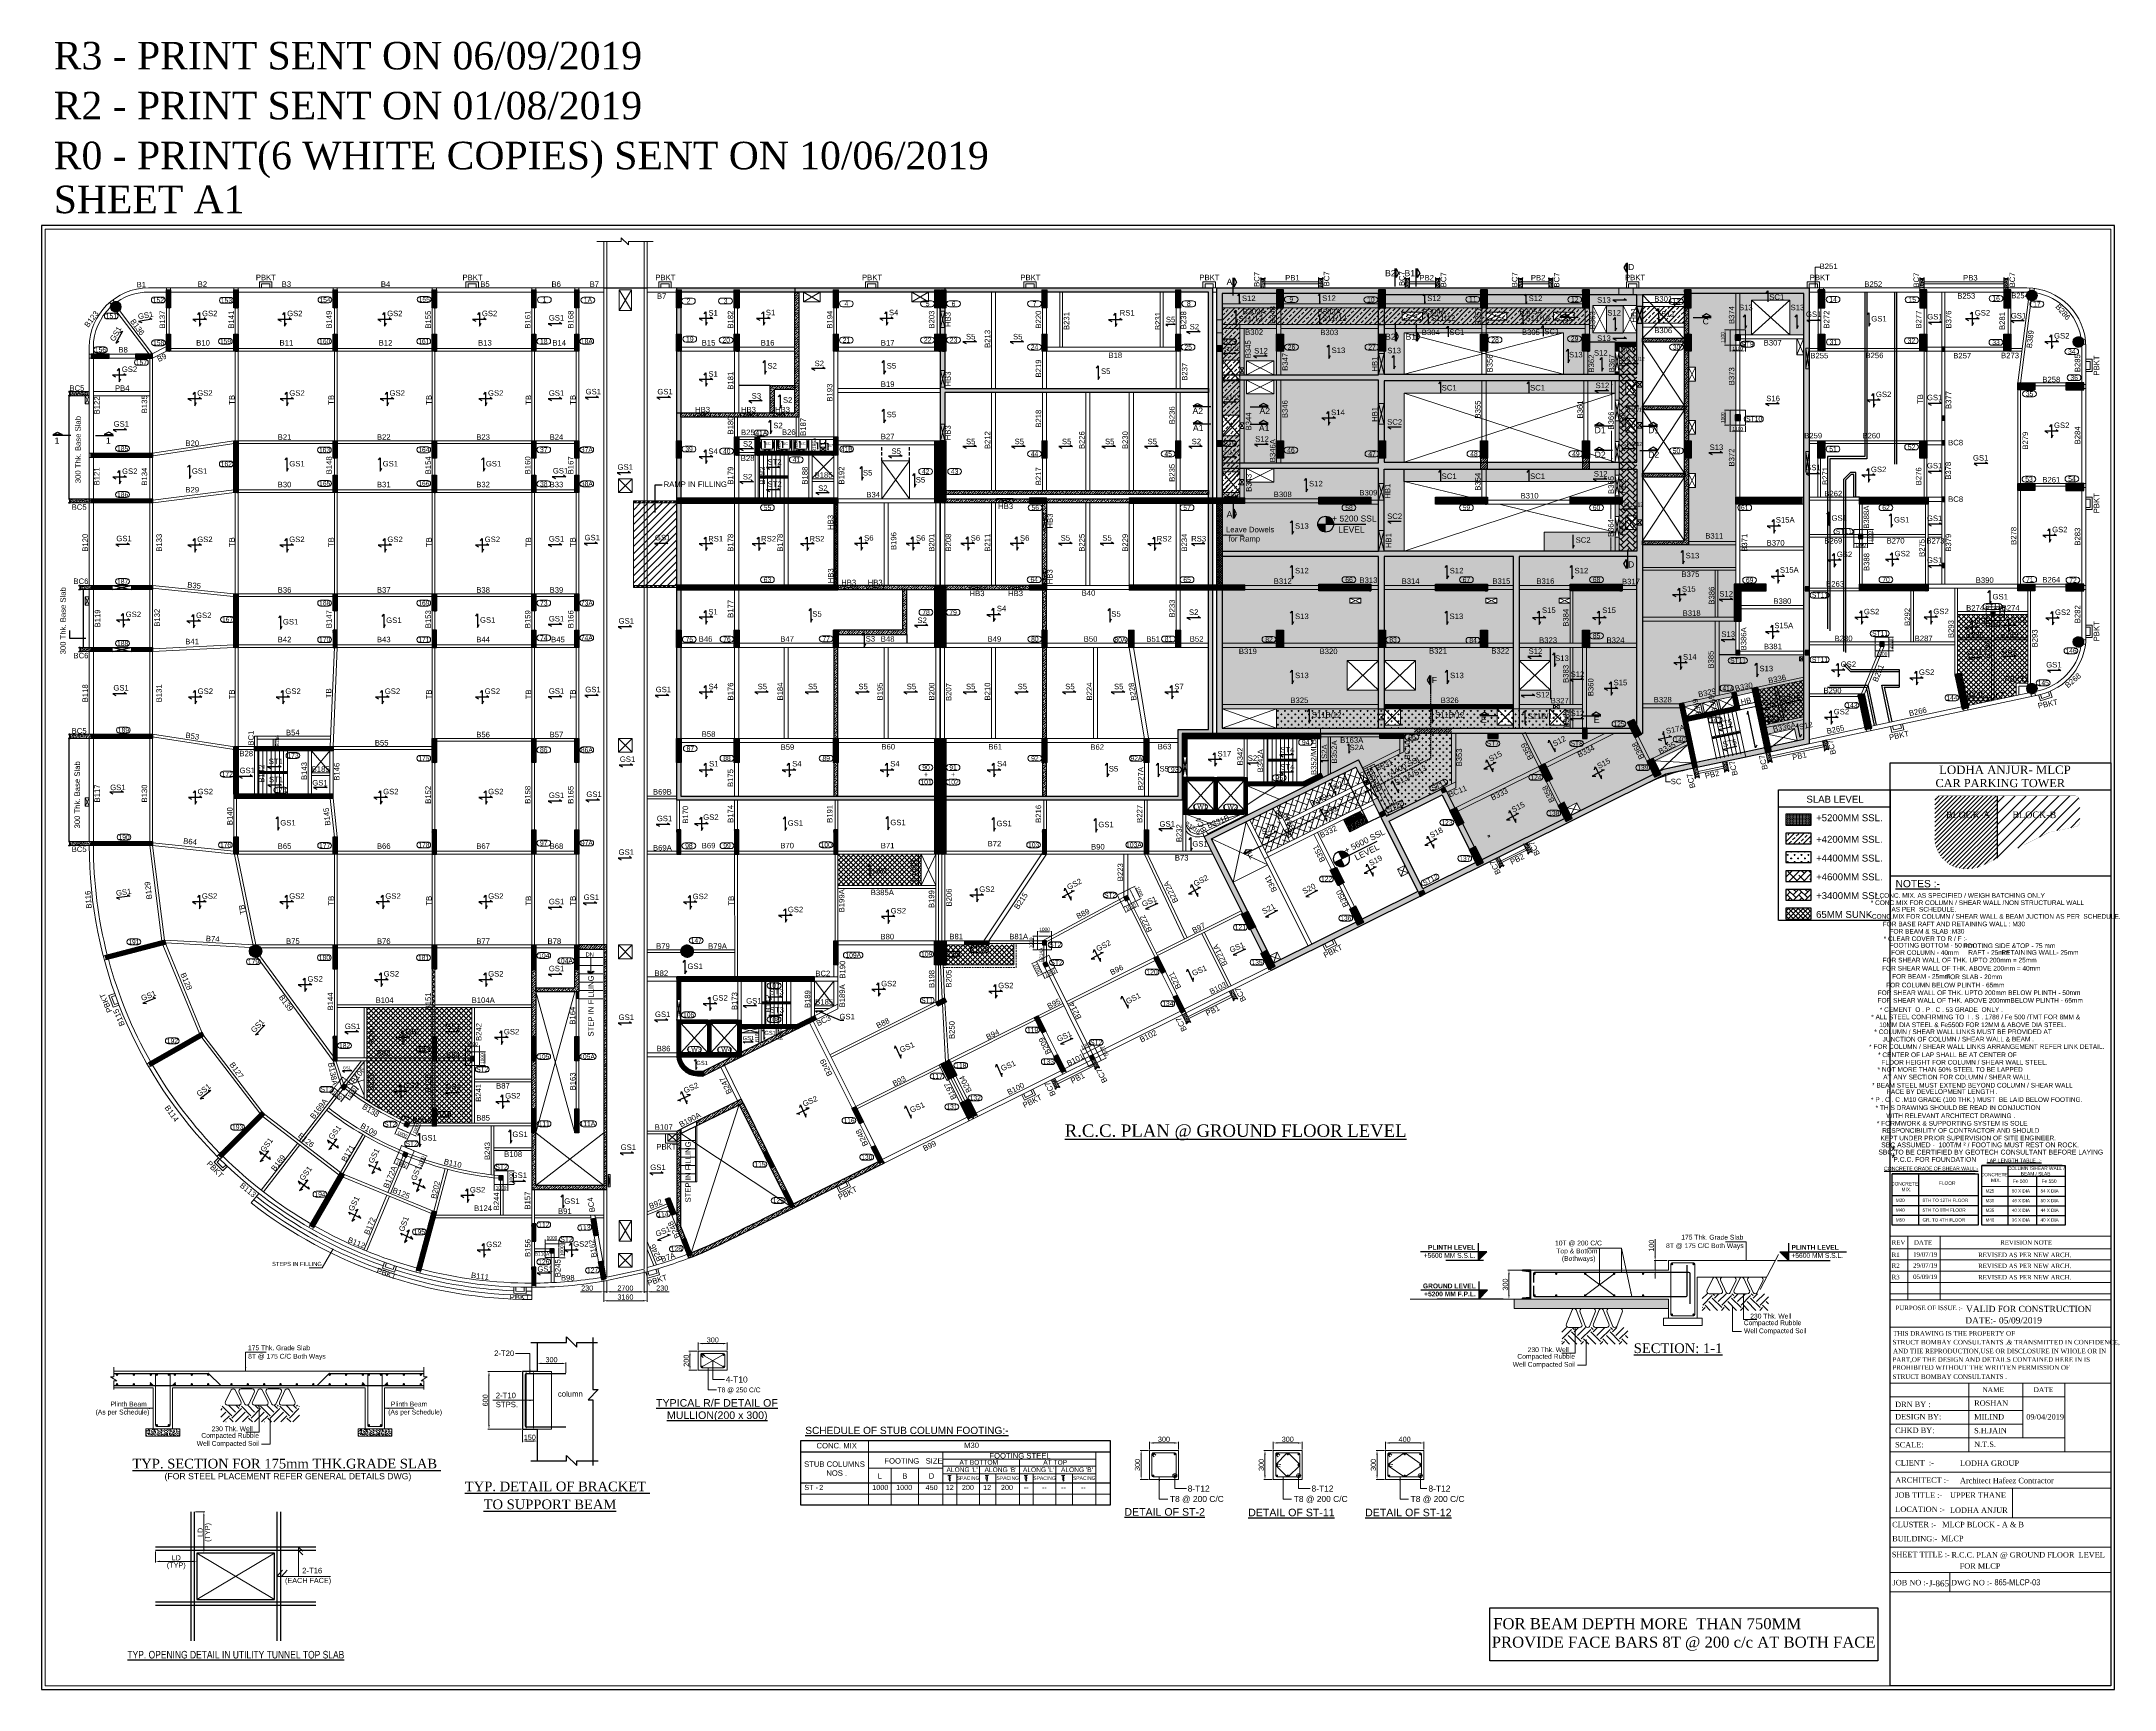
# Model space of a CAD drawing. Header units: millimetres. Extents: x -954 to 225541, y -300291 to -180647.
# Drawn here: x -954 to 149542, y -300291 to -180647 of the extents above; entities that cross this region are included whole.
import ezdxf
from ezdxf.enums import TextEntityAlignment as Align

# ---------------------------------------------------------------- set-up
doc = ezdxf.new("R2010")
doc.units = ezdxf.units.MM
doc.header["$LTSCALE"] = 100
doc.header["$MEASUREMENT"] = 0
doc.header["$PDMODE"] = 3
for name, pattern in [('01_ALL FLOOR PLANS_190205$0$HIDDEN2', [0.1875, 0.125, -0.0625]), ('DASHED', [0.75, 0.5, -0.25]), ('HIDDEN', [0.375, 0.25, -0.125])]:
    doc.linetypes.add(name, pattern=pattern)
for name, color, linetype, lineweight in [('+3400 MM SSL', 250, 'Continuous', 9), ('+4200MM SSL', 251, 'Continuous', 9), ('+4400 MM SSL', 251, 'Continuous', 9), ('+4600 MM SSL', 251, 'Continuous', 9), ('+5200 MM SSL', 250, 'Continuous', 9), ('BEAM', 191, 'Continuous', 20), ('BEAM NO (H)', 121, 'Continuous', 20), ('BEAM NO (V)', 121, 'Continuous', 20), ('COL HATCH', 67, 'Continuous', 25), ('colno', 11, 'Continuous', 15), ('COLUMN', 84, 'Continuous', 30), ('CONCRETE', 7, 'Continuous', 20), ('D-sheet', 42, 'Continuous', 13), ('DIM', 8, 'Continuous', 13), ('DONUT', 2, 'Continuous', 20), ('FOOTING', 12, 'Continuous', 20), ('HATCH', 251, 'Continuous', 9), ('LINE- 1', 7, 'Continuous', 25), ('LINE- 2', 35, 'Continuous', 13), ('LINKS', 3, 'Continuous', 18), ('MAIN TEXT', 6, 'Continuous', 25), ('NON STRU. WALL', 3, 'Continuous', 15), ('P- LEVEL', 10, 'Continuous', 25), ('REINF', 4, 'Continuous', 30), ('RET WALL', 31, 'Continuous', 30), ('RET WALL HATCH', 57, 'Continuous', 13), ('SHADE', 252, 'Continuous', 13), ('SLAB MARK', 241, 'Continuous', 25), ('SLAB NO', 52, 'Continuous', 25), ('STAIRCASE', 39, 'Continuous', 9), ('STPS.', 3, 'Continuous', 18), ('STUB', 2, 'Continuous', 30), ('SUNK', 251, 'Continuous', 9), ('TEXT', 255, 'Continuous', 25), ('void', 45, 'Continuous', 18)]:
    doc.layers.add(name, color=color, linetype=linetype, lineweight=lineweight)
for name, color, linetype in [('01_ALL FLOOR PLANS_190205$0$WD-CUTOUT BELOW', 8, 'Continuous'), ('01_ALL FLOOR PLANS_190205$0$WD-ELE-6', 5, 'Continuous'), ('01_ALL FLOOR PLANS_190205$0$WD-TEXT 2', 3, 'Continuous'), ('03_ALL SECTIONS.$0$WD-ELE-1', 2, 'Continuous'), ('03_ALL SECTIONS.$0$WD-RCC SLAB HATCH', 253, 'Continuous'), ('ALL SECTIONS G+19 (170901)$0$AHC-ELE', 8, 'Continuous'), ('ALL SECTIONS G+19 (170901)$0$AHC-HATCH', 251, 'Continuous'), ('Col. sch.', 4, 'Continuous'), ('MULLIAN', 1, 'Continuous'), ('S-REINF', 4, 'Continuous'), ('sec', 2, 'Continuous'), ('SHEET', 7, 'Continuous'), ('SLAB', 1, 'Continuous'), ('WD-ELE-1', 2, 'Continuous'), ('WD-HATCH', 250, 'Continuous'), ('WD-RCC SLAB HATCH', 253, 'Continuous'), ('WD-TEXT', 4, 'Continuous'), ('WD-WALL', 7, 'Continuous')]:
    doc.layers.add(name, color=color, linetype=linetype)
doc.styles.add('01_ALL FLOOR PLANS_190205$0$STD', font='', dxfattribs={"height": 2})
doc.styles.add('ARIAL', font='arial.ttf')
doc.styles.add('STD-125', font='', dxfattribs={"height": 250})
doc.styles.add('STYLE3', font='times.ttf', dxfattribs={"width": 0.8, "height": 12})
doc.styles.add('TIMES NEW ROMAN', font='times.ttf', dxfattribs={"width": 0.8, "height": 12})
doc.styles.get('01_ALL FLOOR PLANS_190205$0$STD').set_extended_font_data('Century Gothic')
doc.styles.get('STD-125').set_extended_font_data('Century Gothic')
doc.dimstyles.new('150', dxfattribs={"dimscale": 150, "dimtxt": 2.5, "dimasz": 2, "dimexe": 0.5, "dimexo": 0.5, "dimgap": 0.5, "dimtad": 1, "dimdec": 0, "dimzin": 3, "dimdsep": 46, "dimtxsty": 'ARIAL', "dimcen": 0, "dimdle": 1, "dimclrd": 256, "dimclre": 256, "dimclrt": 7, "dimadec": 0, "dimazin": 0, "dimtfac": 1, "dimtdec": 0, "dimtmove": 0, "dimatfit": 3, "dimfxl": 0, "dimtolj": 1, "dimtzin": 0, "dimlwd": -1, "dimlwe": -1, "dimarcsym": 0})
doc.dimstyles.new('50', dxfattribs={"dimscale": 50, "dimtxt": 2, "dimasz": 2, "dimexe": 0.5, "dimexo": 0.5, "dimgap": 0.5, "dimtad": 1, "dimdec": 0, "dimzin": 3, "dimdsep": 46, "dimtxsty": 'ARIAL', "dimcen": 0, "dimdle": 1, "dimclrd": 256, "dimclre": 256, "dimclrt": 7, "dimadec": 0, "dimazin": 0, "dimtfac": 1, "dimtdec": 0, "dimtmove": 0, "dimatfit": 3, "dimfxl": 0, "dimtolj": 1, "dimtzin": 0, "dimlwd": -1, "dimlwe": -1, "dimarcsym": 0})
pattern_1 = [(45, (-336377.978, -599340.706), (-8.83883476, 8.83883476), [])]
pattern_2 = [(45, (-325852.978, -599340.706), (-8.83883476, 8.83883476), [])]
pattern_3 = [(45, (-325852.978, -598840.706), (-8.83883476, 8.83883476), [])]
pattern_4 = [(45, (-99321.892, -734137.501), (-8.83883476, 8.83883476), [])]
pattern_5 = [(45, (-99321.892, -734138.829), (-8.83883476, 8.83883476), [])]
pattern_6 = [(45, (-362902.978, -599340.706), (-8.83883476, 8.83883476), [])]
pattern_7 = [(45, (-343602.978, -599340.706), (-8.83883476, 8.83883476), [])]
pattern_8 = [(45, (-343602.978, -599340.706), (-8.83883476, 8.83883476), [])]
pattern_9 = [(45, (-350802.978, -599340.706), (-8.83883476, 8.83883476), [])]
pattern_10 = [(45, (-358002.978, -599340.706), (-8.83883476, 8.83883476), [])]
pattern_11 = [(45, (-98996.892, -734137.501), (-8.83883476, 8.83883476), [])]
pattern_12 = [(45, (-98645.892, -734137.501), (-8.83883476, 8.83883476), [])]
pattern_13 = [(45, (-46170.95, -917447.999), (-8.83883476, 8.83883476), [])]
pattern_14 = [(45, (-156574.624, -1128011.588), (-8.83883476, 8.83883476), [])]
pattern_15 = [(45, (-156574.624, -1128011.588), (-8.83883476, 8.83883476), [])]
pattern_16 = [(45, (180198, 657046.5), (-176.776695, 176.776695), []), (45, (180374.77, 657046.5), (-176.776695, 176.776695), [125, -62.5])]
pattern_17 = [(45, (360396, 1349499.23), (-176.776695, 176.776695), []), (45, (360572.77, 1349499.23), (-176.776695, 176.776695), [125, -62.5])]
pattern_18 = [(45, (-46170.95, -917447.999), (-8.83883476, 8.83883476), [])]
pattern_19 = [(45, (98282.85, 893795.44), (-88.388348, 88.388348), [])]
pattern_20 = [(45, (278480.84, 1586248.16), (-88.388348, 88.388348), [])]
pattern_21 = [(45, (353950.62, 1346290.32), (-176.776695, 176.776695), []), (45, (354127.4, 1346290.32), (-176.776695, 176.776695), [125, -62.5])]
pattern_22 = [(45, (180197.998, 539873.802), (-8.83883476, 8.83883476), [])]
pattern_23 = [(45, (360396, 1384905.44), (-88.388348, 88.388348), []), (135, (360396, 1384905.44), (-88.388348, -88.388348), [])]
pattern_24 = [(135, (-98996.89, -734137.5), (-53.033009, -53.033009), [])]
pattern_25 = [(135, (-62246.89, -716517.5), (-53.033009, -53.033009), [])]
pattern_26 = [(45, (-72110.641, -1095870.6135), (-3.977475644, 3.977475644), [])]
pattern_27 = [(45, (-72110.641, -1120747.2407), (-3.977475644, 3.977475644), [])]
pattern_28 = [(71.467, (88110.03, -239843.67), (-355.553, 119.194), []), (161.467, (88110.03, -239843.67), (-830.3, -117.165), [937.5, -562.5])]
pattern_29 = [(50, (-47286.1, -571132.81), (107.589027, -9.41282), [11.25, -123.75]), (355, (-47286.1, -571132.81), (-20.8127, 112.82882), [9, -99]), (100.451444, (-47277.14, -571133.6), (86.776327, 103.415999), [9.561029, -105.171317]), (46.1842, (-47286.1, -571102.81), (160.0862, -24.827892), [16.875, -185.625]), (96.635635, (-47272.76, -571104.88), (140.19929, 146.11779), [14.34155, -157.757064]), (351.184164, (-47286.1, -571102.81), (140.19929, 146.11779), [13.5, -148.5]), (21, (-47271.1, -571110.31), (89.536058, -60.392834), [11.25, -123.75]), (326, (-47271.1, -571110.31), (36.4973, 108.772507), [9, -99]), (71.451445, (-47263.64, -571115.34), (126.033357, 48.379673), [9.561029, -105.171317]), (37.5, (-47286.103, -571132.81), (1.8239783, 49.934078), [0, -97.8, 0, -100.5, 0, -99.375]), (7.5, (-47286.103, -571132.81), (39.4604306, 59.161757), [0, -57.3, 0, -95.55, 0, -37.875]), (327.5, (-47319.553, -571132.81), (80.0733654, -3.3832308), [0, -37.5, 0, -117, 0, -155.25]), (317.5, (-47334.55, -571132.81), (87.477925, 15.015747), [0, -48.75, 0, -77.7, 0, -110.25])]

# ---------------------------------------------------------------- blocks, each defined once
blk = doc.blocks.new('Z$W@#162E370D')
at = {"layer": 'COL HATCH', "lineweight": 9}
h = blk.add_hatch(dxfattribs=at)
h.set_pattern_fill('ANSI31', color=99, scale=1000, style=0)
h.set_pattern_definition(pattern_19)
h.paths.add_polyline_path([(-36400, 38060), (-36800, 38060), (-36800, 36760), (-36400, 36760)])
h = blk.add_hatch(dxfattribs=at)
h.set_pattern_fill('ANSI31', color=99, scale=1000, style=0)
h.set_pattern_definition(pattern_19)
h.paths.add_polyline_path([(-32200, 38060), (-32600, 38060), (-32600, 36760), (-32200, 36760)])
h = blk.add_hatch(dxfattribs=at)
h.set_pattern_fill('ANSI31', color=99, scale=1000, style=0)
h.set_pattern_definition(pattern_19)
h.paths.add_polyline_path([(-25000, 38060), (-25400, 38060), (-25400, 36760), (-25000, 36760)])
h = blk.add_hatch(dxfattribs=at)
h.set_pattern_fill('ANSI31', color=99, scale=1000, style=0)
h.set_pattern_definition(pattern_19)
h.paths.add_polyline_path([(-17650, 38060), (-18050, 38060), (-18050, 36760), (-17650, 36760)])
h = blk.add_hatch(dxfattribs=at)
h.set_pattern_fill('ANSI31', color=99, scale=1000, style=0)
h.set_pattern_definition(pattern_19)
h.paths.add_polyline_path([(-17200, 38060), (-17600, 38060), (-17600, 36760), (-17200, 36760)])
h = blk.add_hatch(dxfattribs=at)
h.set_pattern_fill('ANSI31', color=99, scale=1000, style=0)
h.set_pattern_definition(pattern_19)
h.paths.add_polyline_path([(-9850, 38060), (-10250, 38060), (-10250, 36760), (-9850, 36760)])
h = blk.add_hatch(dxfattribs=at)
h.set_pattern_fill('ANSI31', color=99, scale=1000, style=0)
h.set_pattern_definition(pattern_19)
h.paths.add_polyline_path([(-150, 38060), (-550, 38060), (-550, 36760), (-150, 36760)])
h = blk.add_hatch(dxfattribs=at)
h.set_pattern_fill('ANSI31', color=99, scale=1000, style=0)
h.set_pattern_definition(pattern_19)
h.paths.add_polyline_path([(-36800, 34860), (-36400, 34860), (-36400, 33610), (-36800, 33610)])
h = blk.add_hatch(dxfattribs=at)
h.set_pattern_fill('ANSI31', color=99, scale=1000, style=0)
h.set_pattern_definition(pattern_19)
h.paths.add_polyline_path([(-32600, 34860), (-32200, 34860), (-32200, 33610), (-32600, 33610)])
h = blk.add_hatch(dxfattribs=at)
h.set_pattern_fill('ANSI31', color=99, scale=1000, style=0)
h.set_pattern_definition(pattern_19)
h.paths.add_polyline_path([(-25400, 34860), (-25000, 34860), (-25000, 33610), (-25400, 33610)])
h = blk.add_hatch(dxfattribs=at)
h.set_pattern_fill('ANSI31', color=99, scale=1000, style=0)
h.set_pattern_definition(pattern_19)
h.paths.add_polyline_path([(-18050, 34860), (-17650, 34860), (-17650, 33610), (-18050, 33610)])
h = blk.add_hatch(dxfattribs=at)
h.set_pattern_fill('ANSI31', color=99, scale=1000, style=0)
h.set_pattern_definition(pattern_19)
h.paths.add_polyline_path([(-17600, 34860), (-17200, 34860), (-17200, 33610), (-17600, 33610)])
h = blk.add_hatch(dxfattribs=at)
h.set_pattern_fill('ANSI31', color=99, scale=1000, style=0)
h.set_pattern_definition(pattern_19)
h.paths.add_polyline_path([(-10250, 34860), (-9850, 34860), (-9850, 33610), (-10250, 33610)])
h = blk.add_hatch(dxfattribs=at)
h.set_pattern_fill('ANSI31', color=99, scale=1000, style=0)
h.set_pattern_definition(pattern_19)
h.paths.add_polyline_path([(-550, 34860), (-150, 34860), (-150, 33610), (-550, 33610)])
h = blk.add_hatch(dxfattribs=at)
h.set_pattern_fill('ANSI31', color=99, scale=1000, style=0)
h.set_pattern_definition(pattern_19)
h.paths.add_polyline_path([(-36800, 27110), (-36400, 27110), (-36400, 25860), (-36800, 25860)])
h = blk.add_hatch(dxfattribs=at)
h.set_pattern_fill('ANSI31', color=99, scale=1000, style=0)
h.set_pattern_definition(pattern_19)
h.paths.add_polyline_path([(-17650, 27110), (-18050, 27110), (-18050, 22610), (-17650, 22610)])
h = blk.add_hatch(dxfattribs=at)
h.set_pattern_fill('ANSI31', color=99, scale=1000, style=0)
h.set_pattern_definition(pattern_19)
h.paths.add_polyline_path([(-17200, 27110), (-17600, 27110), (-17600, 22610), (-17200, 22610)])
h = blk.add_hatch(dxfattribs=at)
h.set_pattern_fill('ANSI31', color=99, scale=1000, style=0)
h.set_pattern_definition(pattern_19)
h.paths.add_polyline_path([(-10250, 27110), (-9850, 27110), (-9850, 25860), (-10250, 25860)])
h = blk.add_hatch(dxfattribs=at)
h.set_pattern_fill('ANSI31', color=99, scale=1000, style=0)
h.set_pattern_definition(pattern_19)
h.paths.add_polyline_path([(-550, 27110), (-150, 27110), (-150, 25860), (-550, 25860)])
h = blk.add_hatch(dxfattribs=at)
h.set_pattern_fill('ANSI31', color=99, scale=1000, style=0)
h.set_pattern_definition(pattern_20)
h.paths.add_polyline_path([(21600, 25860), (22100, 25860), (22100, 25060), (21600, 25060)])
h = blk.add_hatch(dxfattribs=at)
h.set_pattern_fill('ANSI31', color=99, scale=1000, style=0)
h.set_pattern_definition(pattern_20)
h.paths.add_polyline_path([(29000, 25860), (29500, 25860), (29500, 25060), (29000, 25060)])
h = blk.add_hatch(dxfattribs=at)
h.set_pattern_fill('ANSI31', color=99, scale=1000, style=0)
h.set_pattern_definition(pattern_19)
h.paths.add_polyline_path([(-36750, 22560), (-25050, 22560), (-25050, 22960), (-36750, 22960)])
h = blk.add_hatch(dxfattribs=at)
h.set_pattern_fill('ANSI31', color=99, scale=1000, style=0)
h.set_pattern_definition(pattern_19)
h.paths.add_polyline_path([(-9900, 22960), (-9900, 22560), (-11150, 22560), (-11150, 22960)])
h = blk.add_hatch(dxfattribs=at)
h.set_pattern_fill('ANSI31', color=99, scale=1000, style=0)
h.set_pattern_definition(pattern_19)
h.paths.add_polyline_path([(-3900, 22960), (4500, 22960), (4500, 22560), (-3900, 22560)])
h = blk.add_hatch(dxfattribs=at)
h.set_pattern_fill('ANSI31', color=99, scale=1000, style=0)
h.set_pattern_definition(pattern_19)
h.paths.add_polyline_path([(-36750, 16260), (-25050, 16260), (-25050, 16660), (-36750, 16660)])
h = blk.add_hatch(dxfattribs=at)
h.set_pattern_fill('ANSI31', color=99, scale=1000, style=0)
h.set_pattern_definition(pattern_19)
h.paths.add_polyline_path([(-17650, 16610), (-18050, 16610), (-18050, 12110), (-17650, 12110)])
h = blk.add_hatch(dxfattribs=at)
h.set_pattern_fill('ANSI31', color=99, scale=1000, style=0)
h.set_pattern_definition(pattern_19)
h.paths.add_polyline_path([(-17200, 16610), (-17600, 16610), (-17600, 12110), (-17200, 12110)])
h = blk.add_hatch(dxfattribs=at)
h.set_pattern_fill('ANSI31', color=99, scale=1000, style=0)
h.set_pattern_definition(pattern_19)
h.paths.add_polyline_path([(-9900, 16660), (-9900, 16260), (-11150, 16260), (-11150, 16660)])
h = blk.add_hatch(dxfattribs=at)
h.set_pattern_fill('ANSI31', color=99, scale=1000, style=0)
h.set_pattern_definition(pattern_19)
h.paths.add_polyline_path([(-3900, 16660), (4500, 16660), (4500, 16260), (-3900, 16260)])
h = blk.add_hatch(dxfattribs=at)
h.set_pattern_fill('ANSI31', color=99, scale=1000, style=0)
h.set_pattern_definition(pattern_19)
h.paths.add_polyline_path([(-36800, 13360), (-36400, 13360), (-36400, 12110), (-36800, 12110)])
h = blk.add_hatch(dxfattribs=at)
h.set_pattern_fill('ANSI31', color=99, scale=1000, style=0)
h.set_pattern_definition(pattern_19)
h.paths.add_polyline_path([(-32600, 13360), (-32200, 13360), (-32200, 12110), (-32600, 12110)])
h = blk.add_hatch(dxfattribs=at)
h.set_pattern_fill('ANSI31', color=99, scale=1000, style=0)
h.set_pattern_definition(pattern_19)
h.paths.add_polyline_path([(-25400, 13360), (-25000, 13360), (-25000, 12110), (-25400, 12110)])
h = blk.add_hatch(dxfattribs=at)
h.set_pattern_fill('ANSI31', color=99, scale=1000, style=0)
h.set_pattern_definition(pattern_19)
h.paths.add_polyline_path([(-10250, 13360), (-9850, 13360), (-9850, 12110), (-10250, 12110)])
h = blk.add_hatch(dxfattribs=at)
h.set_pattern_fill('ANSI31', color=99, scale=1000, style=0)
h.set_pattern_definition(pattern_19)
h.paths.add_polyline_path([(-3950, 13360), (-3550, 13360), (-3550, 12110), (-3950, 12110)])
h = blk.add_hatch(dxfattribs=at)
h.set_pattern_fill('ANSI31', color=99, scale=1000, style=0)
h.set_pattern_definition(pattern_19)
h.paths.add_polyline_path([(-550, 13360), (-150, 13360), (-150, 12110), (-550, 12110)])
h = blk.add_hatch(dxfattribs=at)
h.set_pattern_fill('ANSI31', color=99, scale=1000, style=0)
h.set_pattern_definition(pattern_19)
h.paths.add_polyline_path([(-36400, 5510), (-36400, 3760), (-36800, 3760), (-36800, 5510)])
h = blk.add_hatch(dxfattribs=at)
h.set_pattern_fill('ANSI31', color=99, scale=1000, style=0)
h.set_pattern_definition(pattern_19)
h.paths.add_polyline_path([(-32200, 5510), (-32200, 3760), (-32600, 3760), (-32600, 5510)])
h = blk.add_hatch(dxfattribs=at)
h.set_pattern_fill('ANSI31', color=99, scale=1000, style=0)
h.set_pattern_definition(pattern_19)
h.paths.add_polyline_path([(-25000, 5510), (-25000, 3760), (-25400, 3760), (-25400, 5510)])
h = blk.add_hatch(dxfattribs=at)
h.set_pattern_fill('ANSI31', color=99, scale=1000, style=0)
h.set_pattern_definition(pattern_19)
h.paths.add_polyline_path([(-17650, 5510), (-18050, 5510), (-18050, -2890), (-17650, -2890)])
h = blk.add_hatch(dxfattribs=at)
h.set_pattern_fill('ANSI31', color=99, scale=1000, style=0)
h.set_pattern_definition(pattern_19)
h.paths.add_polyline_path([(-17200, 5510), (-17600, 5510), (-17600, -2890), (-17200, -2890)])
h = blk.add_hatch(dxfattribs=at)
h.set_pattern_fill('ANSI31', color=99, scale=1000, style=0)
h.set_pattern_definition(pattern_19)
h.paths.add_polyline_path([(-9850, 5510), (-9850, 3760), (-10250, 3760), (-10250, 5510)])
h = blk.add_hatch(dxfattribs=at)
h.set_pattern_fill('ANSI31', color=99, scale=1000, style=0)
h.set_pattern_definition(pattern_19)
h.paths.add_polyline_path([(-2450, 5510), (-2450, 3760), (-2850, 3760), (-2850, 5510)])
at = {"layer": 'COLUMN', "lineweight": 13}
blk.add_line((-18050, 36910), (-18050, 37910), dxfattribs=at)
for points in [[(-36400, 38060), (-36800, 38060), (-36800, 36760), (-36400, 36760)], [(-32200, 38060), (-32600, 38060), (-32600, 36760), (-32200, 36760)], [(-25000, 38060), (-25400, 38060), (-25400, 36760), (-25000, 36760)], [(-17650, 38060), (-18050, 38060), (-18050, 36760), (-17650, 36760)], [(-17200, 38060), (-17600, 38060), (-17600, 36760), (-17200, 36760)], [(-9850, 38060), (-10250, 38060), (-10250, 36760), (-9850, 36760)], [(-150, 38060), (-550, 38060), (-550, 36760), (-150, 36760)], [(-36800, 34860), (-36400, 34860), (-36400, 33610), (-36800, 33610)], [(-32600, 34860), (-32200, 34860), (-32200, 33610), (-32600, 33610)], [(-25400, 34860), (-25000, 34860), (-25000, 33610), (-25400, 33610)], [(-18050, 34860), (-17650, 34860), (-17650, 33610), (-18050, 33610)], [(-17600, 34860), (-17200, 34860), (-17200, 33610), (-17600, 33610)], [(-10250, 34860), (-9850, 34860), (-9850, 33610), (-10250, 33610)], [(-550, 34860), (-150, 34860), (-150, 33610), (-550, 33610)], [(-36800, 27110), (-36400, 27110), (-36400, 25860), (-36800, 25860)], [(-17650, 27110), (-18050, 27110), (-18050, 22610), (-17650, 22610)], [(-17200, 27110), (-17600, 27110), (-17600, 22610), (-17200, 22610)], [(-10250, 27110), (-9850, 27110), (-9850, 25860), (-10250, 25860)], [(-550, 27110), (-150, 27110), (-150, 25860), (-550, 25860)], [(21600, 25860), (22100, 25860), (22100, 25060), (21600, 25060)], [(29000, 25860), (29500, 25860), (29500, 25060), (29000, 25060)], [(-36750, 22560), (-25050, 22560), (-25050, 22960), (-36750, 22960)], [(-9900, 22960), (-9900, 22560), (-11150, 22560), (-11150, 22960)], [(-3900, 22960), (4500, 22960), (4500, 22560), (-3900, 22560)], [(-36750, 16260), (-25050, 16260), (-25050, 16660), (-36750, 16660)], [(-17650, 16610), (-18050, 16610), (-18050, 12110), (-17650, 12110)], [(-17200, 16610), (-17600, 16610), (-17600, 12110), (-17200, 12110)], [(-9900, 16660), (-9900, 16260), (-11150, 16260), (-11150, 16660)], [(-3900, 16660), (4500, 16660), (4500, 16260), (-3900, 16260)], [(-36800, 13360), (-36400, 13360), (-36400, 12110), (-36800, 12110)], [(-32600, 13360), (-32200, 13360), (-32200, 12110), (-32600, 12110)], [(-25400, 13360), (-25000, 13360), (-25000, 12110), (-25400, 12110)], [(-10250, 13360), (-9850, 13360), (-9850, 12110), (-10250, 12110)], [(-3950, 13360), (-3550, 13360), (-3550, 12110), (-3950, 12110)], [(-550, 13360), (-150, 13360), (-150, 12110), (-550, 12110)], [(-36400, 5510), (-36400, 3760), (-36800, 3760), (-36800, 5510)], [(-32200, 5510), (-32200, 3760), (-32600, 3760), (-32600, 5510)], [(-25000, 5510), (-25000, 3760), (-25400, 3760), (-25400, 5510)], [(-17650, 5510), (-18050, 5510), (-18050, -2890), (-17650, -2890)], [(-17200, 5510), (-17600, 5510), (-17600, -2890), (-17200, -2890)], [(-9850, 5510), (-9850, 3760), (-10250, 3760), (-10250, 5510)], [(-2450, 5510), (-2450, 3760), (-2850, 3760), (-2850, 5510)]]:
    blk.add_lwpolyline(points, close=True, dxfattribs=at)
blk = doc.blocks.new('*D10')
at = {"layer": 'Defpoints', "color": 0, "transparency": 16777216}
for p in [(0, -74779), (-3160, -75398), (0, -76890)]:
    blk.add_point(p, dxfattribs=at)
at = {"layer": 'DIM', "transparency": 16777216}
for p, q in [((0, -74854), (0, -76965)), ((-3160, -75473), (-3160, -76965)), ((-2860, -76890), (-300, -76890))]:
    blk.add_line(p, q, dxfattribs=at)
for points in [[(-2860, -76840), (-2860, -76940), (-3160, -76890)], [(-300, -76840), (-300, -76940), (0, -76890)]]:
    blk.add_solid(points, dxfattribs=at)
at = {"layer": 'DIM', "color": 7, "lineweight": 9, "transparency": 16777216, "insert": (-1580, -76624), "char_height": 375, "attachment_point": 5, "style": 'ARIAL'}
blk.add_mtext('\\A1;3160', dxfattribs=at)
blk = doc.blocks.new('*D11')
at = {"layer": 'Defpoints', "color": 0, "transparency": 16777216}
for p in [(-3160, -75398), (-2930, -75398), (-2930, -76241)]:
    blk.add_point(p, dxfattribs=at)
at = {"layer": 'DIM', "transparency": 16777216}
for p, q in [((-3460, -76241), (-4850, -76241)), ((-3160, -75473), (-3160, -76316)), ((-2930, -76241), (-3160, -76241)), ((-2930, -75473), (-2930, -76316)), ((-2630, -76241), (-2330, -76241))]:
    blk.add_line(p, q, dxfattribs=at)
for points in [[(-3460, -76191), (-3460, -76291), (-3160, -76241)], [(-2630, -76191), (-2630, -76291), (-2930, -76241)]]:
    blk.add_solid(points, dxfattribs=at)
at = {"layer": 'DIM', "color": 7, "lineweight": 9, "transparency": 16777216, "insert": (-4358, -75974), "char_height": 375, "attachment_point": 5, "style": 'ARIAL'}
blk.add_mtext('\\A1;230', dxfattribs=at)
blk = doc.blocks.new('*D12')
at = {"layer": 'Defpoints', "color": 0, "transparency": 16777216}
for p in [(0, -74779), (-230, -75398), (-230, -76239)]:
    blk.add_point(p, dxfattribs=at)
at = {"layer": 'DIM', "transparency": 16777216}
for p, q in [((0, -74854), (0, -76314)), ((-530, -76239), (-830, -76239)), ((-230, -75473), (-230, -76314)), ((-230, -76239), (0, -76239)), ((300, -76239), (1584, -76239))]:
    blk.add_line(p, q, dxfattribs=at)
for points in [[(-530, -76189), (-530, -76289), (-230, -76239)], [(300, -76189), (300, -76289), (0, -76239)]]:
    blk.add_solid(points, dxfattribs=at)
at = {"layer": 'DIM', "color": 7, "lineweight": 9, "transparency": 16777216, "insert": (1092, -75973), "char_height": 375, "attachment_point": 5, "style": 'ARIAL'}
blk.add_mtext('\\A1;230', dxfattribs=at)
blk = doc.blocks.new('*D13')
at = {"layer": 'Defpoints', "color": 0, "transparency": 16777216}
for p in [(-230, -74594, 389), (-2930, -75398, 389), (-230, -76240)]:
    blk.add_point(p, dxfattribs=at)
at = {"layer": 'DIM', "transparency": 16777216}
for p, q in [((-230, -74669), (-230, -76315)), ((-2930, -75473), (-2930, -76315)), ((-2630, -76240), (-530, -76240))]:
    blk.add_line(p, q, dxfattribs=at)
for points in [[(-2630, -76190), (-2630, -76290), (-2930, -76240)], [(-530, -76190), (-530, -76290), (-230, -76240)]]:
    blk.add_solid(points, dxfattribs=at)
at = {"layer": 'DIM', "color": 7, "lineweight": 9, "transparency": 16777216, "insert": (-1580, -75974), "char_height": 375, "attachment_point": 5, "style": 'ARIAL'}
blk.add_mtext('\\A1;2700', dxfattribs=at)
blk = doc.blocks.new('01_ALL FLOOR PLANS_190205$0$AHC_ANNO_PASSAGE NAME')
at = {"layer": '01_ALL FLOOR PLANS_190205$0$WD-TEXT 2', "style": '01_ALL FLOOR PLANS_190205$0$STD'}
for tag, p in [('LINE1', (0.2, 1.8)), ('LINE2', (0.2, -1.6))]:
    blk.add_attdef(tag, text='', height=2, dxfattribs=at).set_placement(p, align=Align.MIDDLE_CENTER)
blk = doc.blocks.new('Z$W@#621811B9')
at = {"layer": 'P- LEVEL'}
blk.add_line((-1148, 0), (2333, 0), dxfattribs=at)
at = {"layer": 'P- LEVEL', "const_width": 574}
for points in [[(-861, 0, 0.4142136), (-574, -287, 0.4142136)], [(-574, 287, -0.4142136), (-287, 0, -0.4142136)]]:
    blk.add_lwpolyline(points, format="xyb", dxfattribs=at)
at = {"layer": 'P- LEVEL'}
blk.add_circle((-574, 0), 574, dxfattribs=at)
blk = doc.blocks.new('*D7')
at = {"layer": 'Defpoints', "color": 0, "transparency": 16777216}
for p in [(31450, -316567), (31450, -317359), (34450, -316754)]:
    blk.add_point(p, dxfattribs=at)
at = {"layer": 'DIM', "transparency": 16777216}
for p, q in [((31450, -316642), (31450, -317434)), ((34150, -317359), (31750, -317359)), ((34450, -316829), (34450, -317434))]:
    blk.add_line(p, q, dxfattribs=at)
for points in [[(31750, -317309), (31750, -317409), (31450, -317359)], [(34150, -317409), (34150, -317309), (34450, -317359)]]:
    blk.add_solid(points, dxfattribs=at)
at = {"layer": 'DIM', "color": 7, "transparency": 16777216, "char_height": 375, "attachment_point": 5, "style": 'ARIAL'}
for s, insert in [('(TYP)', (32950, -317680)), ('\\A1;LD', (32950, -317097))]:
    blk.add_mtext(s, dxfattribs=dict(at, insert=insert))
blk = doc.blocks.new('*D8')
at = {"layer": 'Defpoints', "color": 0, "transparency": 16777216}
for p in [(34262, -313754), (34954, -313754), (34450, -316754)]:
    blk.add_point(p, dxfattribs=at)
at = {"layer": 'DIM', "transparency": 16777216}
for p, q in [((34337, -313754), (35029, -313754)), ((34954, -316454), (34954, -314054)), ((34525, -316754), (35029, -316754))]:
    blk.add_line(p, q, dxfattribs=at)
for points in [[(35004, -314054), (34904, -314054), (34954, -313754)], [(34904, -316454), (35004, -316454), (34954, -316754)]]:
    blk.add_solid(points, dxfattribs=at)
at = {"layer": 'DIM', "color": 7, "transparency": 16777216, "char_height": 375, "attachment_point": 5, "rotation": 90, "style": 'ARIAL'}
for s, insert in [('\\A1;LD', (34692, -315254)), ('(TYP)', (35275, -315254))]:
    blk.add_mtext(s, dxfattribs=dict(at, insert=insert))
blk = doc.blocks.new('*D14')
at = {"layer": 'Defpoints', "color": 0, "transparency": 16777216}
for p in [(-20715, -284010), (-20715, -284553), (-18615, -284553)]:
    blk.add_point(p, dxfattribs=at)
at = {"layer": 'DIM', "transparency": 16777216}
for p, q in [((-20715, -284478), (-20715, -283935)), ((-18915, -284010), (-20415, -284010)), ((-18615, -284478), (-18615, -283935))]:
    blk.add_line(p, q, dxfattribs=at)
for points in [[(-20415, -283960), (-20415, -284060), (-20715, -284010)], [(-18915, -283960), (-18915, -284060), (-18615, -284010)]]:
    blk.add_solid(points, dxfattribs=at)
at = {"layer": 'DIM', "color": 7, "transparency": 16777216, "insert": (-19665, -283744), "char_height": 375, "attachment_point": 5, "style": 'ARIAL'}
blk.add_mtext('\\A1;300', dxfattribs=at)
blk = doc.blocks.new('*D15')
at = {"layer": 'Defpoints', "color": 0, "transparency": 16777216}
for p in [(-20715, -284553), (-21321, -285953), (-20715, -285953)]:
    blk.add_point(p, dxfattribs=at)
at = {"layer": 'DIM', "transparency": 16777216}
for p, q in [((-20790, -284553), (-21396, -284553)), ((-21321, -284853), (-21321, -285653)), ((-20790, -285953), (-21396, -285953))]:
    blk.add_line(p, q, dxfattribs=at)
for points in [[(-21371, -284853), (-21271, -284853), (-21321, -284553)], [(-21371, -285653), (-21271, -285653), (-21321, -285953)]]:
    blk.add_solid(points, dxfattribs=at)
at = {"layer": 'DIM', "color": 7, "transparency": 16777216, "insert": (-21588, -285253), "char_height": 375, "attachment_point": 5, "rotation": 90, "style": 'ARIAL'}
blk.add_mtext('\\A1;200', dxfattribs=at)
blk = doc.blocks.new('*D17')
at = {"layer": 'Defpoints', "color": 0, "transparency": 16777216}
for p in [(-41300, -292765), (-40250, -292765), (-41300, -293620)]:
    blk.add_point(p, dxfattribs=at)
at = {"layer": 'DIM', "transparency": 16777216}
for p, q in [((-41300, -292840), (-41300, -293695)), ((-40250, -292840), (-40250, -293695)), ((-40550, -293620), (-41000, -293620))]:
    blk.add_line(p, q, dxfattribs=at)
for points in [[(-41000, -293570), (-41000, -293670), (-41300, -293620)], [(-40550, -293570), (-40550, -293670), (-40250, -293620)]]:
    blk.add_solid(points, dxfattribs=at)
at = {"layer": 'DIM', "color": 7, "transparency": 16777216, "insert": (-40775, -293353), "char_height": 375, "attachment_point": 5, "style": 'ARIAL'}
blk.add_mtext('\\A1;150', dxfattribs=at)
blk = doc.blocks.new('*D18')
at = {"layer": 'Defpoints', "color": 0, "transparency": 16777216}
for p in [(-43740, -288565), (-41300, -288565), (-41300, -292765)]:
    blk.add_point(p, dxfattribs=at)
at = {"layer": 'DIM', "transparency": 16777216}
for p, q in [((-41375, -288565), (-43815, -288565)), ((-43740, -292465), (-43740, -288865)), ((-41375, -292765), (-43815, -292765))]:
    blk.add_line(p, q, dxfattribs=at)
for points in [[(-43790, -288865), (-43690, -288865), (-43740, -288565)], [(-43790, -292465), (-43690, -292465), (-43740, -292765)]]:
    blk.add_solid(points, dxfattribs=at)
at = {"layer": 'DIM', "color": 7, "transparency": 16777216, "insert": (-44006, -290665), "char_height": 375, "attachment_point": 5, "rotation": 90, "style": 'ARIAL'}
blk.add_mtext('\\A1;600', dxfattribs=at)
blk = doc.blocks.new('*D19')
at = {"layer": 'Defpoints', "color": 0, "transparency": 16777216}
for p in [(-40250, -288565), (-38150, -287986), (-38150, -288740)]:
    blk.add_point(p, dxfattribs=at)
at = {"layer": 'DIM', "transparency": 16777216}
for p, q in [((-40250, -288490), (-40250, -287911)), ((-39950, -287986), (-38450, -287986)), ((-38150, -288665), (-38150, -287911))]:
    blk.add_line(p, q, dxfattribs=at)
for points in [[(-39950, -287936), (-39950, -288036), (-40250, -287986)], [(-38450, -287936), (-38450, -288036), (-38150, -287986)]]:
    blk.add_solid(points, dxfattribs=at)
at = {"layer": 'DIM', "color": 7, "transparency": 16777216, "insert": (-39200, -287719), "char_height": 375, "attachment_point": 5, "style": 'ARIAL'}
blk.add_mtext('\\A1;300', dxfattribs=at)
blk = doc.blocks.new('*D62')
at = {"layer": 'Defpoints', "color": 0, "transparency": 16777216}
for p in [(79485, -282391), (79485, -282934), (81585, -282934)]:
    blk.add_point(p, dxfattribs=at)
at = {"layer": 'DIM', "transparency": 16777216}
for p, q in [((79485, -282859), (79485, -282316)), ((81285, -282391), (79785, -282391)), ((81585, -282859), (81585, -282316))]:
    blk.add_line(p, q, dxfattribs=at)
for points in [[(79785, -282341), (79785, -282441), (79485, -282391)], [(81285, -282341), (81285, -282441), (81585, -282391)]]:
    blk.add_solid(points, dxfattribs=at)
at = {"layer": 'DIM', "color": 7, "transparency": 16777216, "insert": (80535, -282124), "char_height": 375, "attachment_point": 5, "style": 'ARIAL'}
blk.add_mtext('\\A1;300', dxfattribs=at)
blk = doc.blocks.new('*D63')
at = {"layer": 'Defpoints', "color": 0, "transparency": 16777216}
for p in [(79485, -282934), (78879, -285034), (79485, -285034)]:
    blk.add_point(p, dxfattribs=at)
at = {"layer": 'DIM', "transparency": 16777216}
for p, q in [((79410, -282934), (78804, -282934)), ((78879, -283234), (78879, -284734)), ((79410, -285034), (78804, -285034))]:
    blk.add_line(p, q, dxfattribs=at)
for points in [[(78829, -283234), (78929, -283234), (78879, -282934)], [(78829, -284734), (78929, -284734), (78879, -285034)]]:
    blk.add_solid(points, dxfattribs=at)
at = {"layer": 'DIM', "color": 7, "transparency": 16777216, "insert": (78612, -283984), "char_height": 375, "attachment_point": 5, "rotation": 90, "style": 'ARIAL'}
blk.add_mtext('\\A1;300', dxfattribs=at)
blk = doc.blocks.new('*D64')
at = {"layer": 'Defpoints', "color": 0, "transparency": 16777216}
for p in [(29840, -253591), (29840, -253988), (30840, -253988)]:
    blk.add_point(p, dxfattribs=at)
at = {"layer": 'DIM', "transparency": 16777216}
for p, q in [((29840, -253938), (29840, -253541)), ((30640, -253591), (30040, -253591)), ((30840, -253938), (30840, -253541))]:
    blk.add_line(p, q, dxfattribs=at)
for points in [[(30040, -253557), (30040, -253624), (29840, -253591)], [(30640, -253557), (30640, -253624), (30840, -253591)]]:
    blk.add_solid(points, dxfattribs=at)
at = {"layer": 'DIM', "color": 7, "transparency": 16777216, "insert": (30340, -253413), "char_height": 250, "attachment_point": 5, "style": 'ARIAL'}
blk.add_mtext('\\A1;1000', dxfattribs=at)
blk = doc.blocks.new('*D65')
at = {"layer": 'Defpoints', "color": 0, "transparency": 16777216}
for p in [(30840, -253988), (30840, -254988), (31234, -254988)]:
    blk.add_point(p, dxfattribs=at)
at = {"layer": 'DIM', "transparency": 16777216}
for p, q in [((30890, -253988), (31284, -253988)), ((31234, -254188), (31234, -254788)), ((30890, -254988), (31284, -254988))]:
    blk.add_line(p, q, dxfattribs=at)
for points in [[(31201, -254188), (31267, -254188), (31234, -253988)], [(31201, -254788), (31267, -254788), (31234, -254988)]]:
    blk.add_solid(points, dxfattribs=at)
at = {"layer": 'DIM', "color": 7, "transparency": 16777216, "insert": (31056, -254488), "char_height": 250, "attachment_point": 5, "rotation": 90, "style": 'ARIAL'}
blk.add_mtext('\\A1;1000', dxfattribs=at)
blk = doc.blocks.new('*D66')
at = {"layer": 'Defpoints', "color": 0, "transparency": 16777216}
for p in [(20030, -256966), (20294, -256623), (21085, -257235)]:
    blk.add_point(p, dxfattribs=at)
at = {"layer": 'DIM', "transparency": 16777216}
for p, q in [((20264, -256663), (19999, -257005)), ((20663, -257455), (20188, -257088)), ((21055, -257274), (20790, -257617))]:
    blk.add_line(p, q, dxfattribs=at)
for points in [[(20208, -257062), (20167, -257114), (20030, -256966)], [(20683, -257429), (20642, -257481), (20821, -257577)]]:
    blk.add_solid(points, dxfattribs=at)
at = {"layer": 'DIM', "color": 7, "transparency": 16777216, "insert": (20534, -257131), "char_height": 250, "attachment_point": 5, "rotation": 322.30553, "style": 'ARIAL'}
blk.add_mtext('\\A1;1000', dxfattribs=at)
blk = doc.blocks.new('*D67')
at = {"layer": 'Defpoints', "color": 0, "transparency": 16777216}
for p in [(21085, -257235), (21697, -256444), (22023, -256695)]:
    blk.add_point(p, dxfattribs=at)
at = {"layer": 'DIM', "transparency": 16777216}
for p, q in [((21125, -257265), (21451, -257517)), ((21534, -257328), (21900, -256854)), ((21736, -256474), (22062, -256726))]:
    blk.add_line(p, q, dxfattribs=at)
for points in [[(21507, -257308), (21560, -257349), (21411, -257487)], [(21874, -256833), (21927, -256874), (22023, -256695)]]:
    blk.add_solid(points, dxfattribs=at)
at = {"layer": 'DIM', "color": 7, "transparency": 16777216, "insert": (21576, -256982), "char_height": 250, "attachment_point": 5, "rotation": 52.30553, "style": 'ARIAL'}
blk.add_mtext('\\A1;1000', dxfattribs=at)
blk = doc.blocks.new('*D68')
at = {"layer": 'Defpoints', "color": 0, "transparency": 16777216}
for p in [(24712, -259937), (24898, -259521), (25811, -259927)]:
    blk.add_point(p, dxfattribs=at)
at = {"layer": 'DIM', "transparency": 16777216}
for p, q in [((24878, -259566), (24692, -259983)), ((25443, -260263), (24895, -260019)), ((25791, -259973), (25606, -260390))]:
    blk.add_line(p, q, dxfattribs=at)
for points in [[(24909, -259988), (24882, -260049), (24712, -259937)], [(25457, -260232), (25430, -260293), (25626, -260344)]]:
    blk.add_solid(points, dxfattribs=at)
at = {"layer": 'DIM', "color": 7, "transparency": 16777216, "insert": (25242, -259978), "char_height": 250, "attachment_point": 5, "rotation": 336.0021, "style": 'ARIAL'}
blk.add_mtext('\\A1;1000', dxfattribs=at)
blk = doc.blocks.new('*D69')
at = {"layer": 'Defpoints', "color": 0, "transparency": 16777216}
for p in [(25811, -259927), (26218, -259014), (26612, -259189)]:
    blk.add_point(p, dxfattribs=at)
at = {"layer": 'DIM', "transparency": 16777216}
for p, q in [((25857, -259948), (26251, -260123)), ((26264, -259034), (26658, -259210)), ((26287, -259920), (26531, -259372))]:
    blk.add_line(p, q, dxfattribs=at)
for points in [[(26256, -259907), (26317, -259934), (26206, -260103)], [(26500, -259358), (26561, -259385), (26612, -259189)]]:
    blk.add_solid(points, dxfattribs=at)
at = {"layer": 'DIM', "color": 7, "transparency": 16777216, "insert": (26247, -259574), "char_height": 250, "attachment_point": 5, "rotation": 66.0021, "style": 'ARIAL'}
blk.add_mtext('\\A1;1000', dxfattribs=at)
blk = doc.blocks.new('*D70')
at = {"layer": 'Defpoints', "color": 0, "transparency": 16777216}
for p in [(26109, -261183), (26998, -261553), (25725, -262106)]:
    blk.add_point(p, dxfattribs=at)
at = {"layer": 'DIM', "transparency": 16777216}
for p, q in [((26155, -261202), (27044, -261572)), ((26691, -262291), (26921, -261737)), ((25771, -262125), (26660, -262495))]:
    blk.add_line(p, q, dxfattribs=at)
for points in [[(26891, -261725), (26952, -261750), (26998, -261553)], [(26660, -262279), (26722, -262304), (26614, -262476)]]:
    blk.add_solid(points, dxfattribs=at)
at = {"layer": 'DIM', "color": 7, "transparency": 16777216, "insert": (26642, -261946), "char_height": 250, "attachment_point": 5, "rotation": 67.39859, "style": 'ARIAL'}
blk.add_mtext('\\A1;1000', dxfattribs=at)
blk = doc.blocks.new('*D71')
at = {"layer": 'Defpoints', "color": 0, "transparency": 16777216}
for p in [(24801, -261721), (24648, -262091), (25725, -262106)]:
    blk.add_point(p, dxfattribs=at)
at = {"layer": 'DIM', "transparency": 16777216}
for p, q in [((24782, -261768), (24628, -262137)), ((25386, -262398), (24832, -262168)), ((25705, -262152), (25552, -262521))]:
    blk.add_line(p, q, dxfattribs=at)
for points in [[(24845, -262137), (24820, -262198), (24648, -262091)], [(25399, -262367), (25373, -262429), (25571, -262475)]]:
    blk.add_solid(points, dxfattribs=at)
at = {"layer": 'DIM', "color": 7, "transparency": 16777216, "insert": (25178, -262119), "char_height": 250, "attachment_point": 5, "rotation": 337.39859, "style": 'ARIAL'}
blk.add_mtext('\\A1;1000', dxfattribs=at)
blk = doc.blocks.new('*D72')
at = {"layer": 'Defpoints', "color": 0, "transparency": 16777216}
for p in [(31910, -263637), (31910, -264028), (32910, -263637)]:
    blk.add_point(p, dxfattribs=at)
at = {"layer": 'DIM', "transparency": 16777216}
for p, q in [((31910, -263687), (31910, -264078)), ((32710, -264028), (32110, -264028)), ((32910, -263687), (32910, -264078))]:
    blk.add_line(p, q, dxfattribs=at)
for points in [[(32110, -263995), (32110, -264062), (31910, -264028)], [(32710, -263995), (32710, -264062), (32910, -264028)]]:
    blk.add_solid(points, dxfattribs=at)
at = {"layer": 'DIM', "color": 7, "transparency": 16777216, "insert": (32410, -263851), "char_height": 250, "attachment_point": 5, "style": 'ARIAL'}
blk.add_mtext('\\A1;1000', dxfattribs=at)
blk = doc.blocks.new('*D73')
at = {"layer": 'Defpoints', "color": 0, "transparency": 16777216}
for p in [(32910, -262637), (32910, -263637), (33316, -263637)]:
    blk.add_point(p, dxfattribs=at)
at = {"layer": 'DIM', "transparency": 16777216}
for p, q in [((32960, -262637), (33366, -262637)), ((33316, -262837), (33316, -263437)), ((32960, -263637), (33366, -263637))]:
    blk.add_line(p, q, dxfattribs=at)
for points in [[(33283, -262837), (33349, -262837), (33316, -262637)], [(33283, -263437), (33349, -263437), (33316, -263637)]]:
    blk.add_solid(points, dxfattribs=at)
at = {"layer": 'DIM', "color": 7, "transparency": 16777216, "insert": (33138, -263137), "char_height": 250, "attachment_point": 5, "rotation": 90, "style": 'ARIAL'}
blk.add_mtext('\\A1;1000', dxfattribs=at)
blk = doc.blocks.new('*D74')
at = {"layer": 'Defpoints', "color": 0, "transparency": 16777216}
for p in [(36605, -267939), (36605, -268939), (37010, -268939)]:
    blk.add_point(p, dxfattribs=at)
at = {"layer": 'DIM', "transparency": 16777216}
for p, q in [((36655, -267939), (37060, -267939)), ((36655, -268939), (37060, -268939)), ((37010, -268139), (37010, -268739))]:
    blk.add_line(p, q, dxfattribs=at)
for points in [[(36977, -268139), (37044, -268139), (37010, -267939)], [(36977, -268739), (37044, -268739), (37010, -268939)]]:
    blk.add_solid(points, dxfattribs=at)
at = {"layer": 'DIM', "color": 7, "transparency": 16777216, "insert": (36833, -268439), "char_height": 250, "attachment_point": 5, "rotation": 90, "style": 'ARIAL'}
blk.add_mtext('\\A1;1000', dxfattribs=at)
blk = doc.blocks.new('*D75')
at = {"layer": 'Defpoints', "color": 0, "transparency": 16777216}
for p in [(35605, -267668), (35605, -267939), (36605, -267939)]:
    blk.add_point(p, dxfattribs=at)
at = {"layer": 'DIM', "transparency": 16777216}
for p, q in [((35605, -267889), (35605, -267618)), ((36405, -267668), (35805, -267668)), ((36605, -267889), (36605, -267618))]:
    blk.add_line(p, q, dxfattribs=at)
for points in [[(35805, -267635), (35805, -267702), (35605, -267668)], [(36405, -267635), (36405, -267702), (36605, -267668)]]:
    blk.add_solid(points, dxfattribs=at)
at = {"layer": 'DIM', "color": 7, "transparency": 16777216, "insert": (36105, -267491), "char_height": 250, "attachment_point": 5, "style": 'ARIAL'}
blk.add_mtext('\\A1;1000', dxfattribs=at)
blk = doc.blocks.new('*D76')
at = {"layer": 'Defpoints', "color": 0, "transparency": 16777216}
for p in [(72365, -245286), (71365, -245589), (72365, -245589)]:
    blk.add_point(p, dxfattribs=at)
at = {"layer": 'DIM', "transparency": 16777216}
for p, q in [((71365, -245539), (71365, -245236)), ((71565, -245286), (72165, -245286)), ((72365, -245539), (72365, -245236))]:
    blk.add_line(p, q, dxfattribs=at)
for points in [[(71565, -245252), (71565, -245319), (71365, -245286)], [(72165, -245252), (72165, -245319), (72365, -245286)]]:
    blk.add_solid(points, dxfattribs=at)
at = {"layer": 'DIM', "color": 7, "transparency": 16777216, "insert": (71865, -245108), "char_height": 250, "attachment_point": 5, "style": 'ARIAL'}
blk.add_mtext('\\A1;1000', dxfattribs=at)
blk = doc.blocks.new('*D77')
at = {"layer": 'Defpoints', "color": 0, "transparency": 16777216}
for p in [(71068, -246589), (71365, -245589), (71365, -246589)]:
    blk.add_point(p, dxfattribs=at)
at = {"layer": 'DIM', "transparency": 16777216}
for p, q in [((71315, -245589), (71018, -245589)), ((71315, -246589), (71018, -246589)), ((71068, -245789), (71068, -246389))]:
    blk.add_line(p, q, dxfattribs=at)
for points in [[(71035, -245789), (71101, -245789), (71068, -245589)], [(71035, -246389), (71101, -246389), (71068, -246589)]]:
    blk.add_solid(points, dxfattribs=at)
at = {"layer": 'DIM', "color": 7, "transparency": 16777216, "insert": (70890, -246089), "char_height": 250, "attachment_point": 5, "rotation": 90, "style": 'ARIAL'}
blk.add_mtext('\\A1;1000', dxfattribs=at)
blk = doc.blocks.new('*D78')
at = {"layer": 'Defpoints', "color": 0, "transparency": 16777216}
for p in [(70958, -247590), (71277, -247431), (71723, -248326)]:
    blk.add_point(p, dxfattribs=at)
at = {"layer": 'DIM', "transparency": 16777216}
for p, q in [((71233, -247453), (70914, -247612)), ((71315, -248306), (71047, -247769)), ((71678, -248348), (71359, -248507))]:
    blk.add_line(p, q, dxfattribs=at)
for points in [[(71077, -247754), (71018, -247784), (70958, -247590)], [(71345, -248291), (71285, -248321), (71404, -248485)]]:
    blk.add_solid(points, dxfattribs=at)
at = {"layer": 'DIM', "color": 7, "transparency": 16777216, "insert": (71340, -247958), "char_height": 250, "attachment_point": 5, "rotation": 296.46703, "style": 'ARIAL'}
blk.add_mtext('\\A1;1000', dxfattribs=at)
blk = doc.blocks.new('*D79')
at = {"layer": 'Defpoints', "color": 0, "transparency": 16777216}
for p in [(72618, -247880), (72785, -248216), (71723, -248326)]:
    blk.add_point(p, dxfattribs=at)
at = {"layer": 'DIM', "transparency": 16777216}
for p, q in [((72069, -248572), (72606, -248305)), ((72640, -247925), (72807, -248261)), ((71745, -248371), (71912, -248706))]:
    blk.add_line(p, q, dxfattribs=at)
for points in [[(72591, -248275), (72621, -248335), (72785, -248216)], [(72054, -248543), (72084, -248602), (71890, -248661)]]:
    blk.add_solid(points, dxfattribs=at)
at = {"layer": 'DIM', "color": 7, "transparency": 16777216, "insert": (72258, -248280), "char_height": 250, "attachment_point": 5, "rotation": 26.46703, "style": 'ARIAL'}
blk.add_mtext('\\A1;1000', dxfattribs=at)
blk = doc.blocks.new('*D80')
at = {"layer": 'Defpoints', "color": 0, "transparency": 16777216}
for p in [(78041, -242169), (78390, -241995), (78487, -243064)]:
    blk.add_point(p, dxfattribs=at)
at = {"layer": 'DIM', "transparency": 16777216}
for p, q in [((78086, -242147), (78435, -241973)), ((78747, -242711), (78479, -242174)), ((78531, -243042), (78880, -242868))]:
    blk.add_line(p, q, dxfattribs=at)
for points in [[(78509, -242159), (78449, -242189), (78390, -241995)], [(78776, -242696), (78717, -242726), (78836, -242890)]]:
    blk.add_solid(points, dxfattribs=at)
at = {"layer": 'DIM', "color": 7, "transparency": 16777216, "insert": (78772, -242364), "char_height": 250, "attachment_point": 5, "rotation": 296.46703, "style": 'ARIAL'}
blk.add_mtext('\\A1;1000', dxfattribs=at)
blk = doc.blocks.new('*D81')
at = {"layer": 'Defpoints', "color": 0, "transparency": 16777216}
for p in [(77592, -243510), (78487, -243064), (78657, -243406)]:
    blk.add_point(p, dxfattribs=at)
at = {"layer": 'DIM', "transparency": 16777216}
for p, q in [((77614, -243555), (77784, -243896)), ((77941, -243762), (78478, -243495)), ((78509, -243109), (78679, -243450))]:
    blk.add_line(p, q, dxfattribs=at)
for points in [[(77926, -243732), (77955, -243792), (77762, -243851)], [(78463, -243465), (78493, -243525), (78657, -243406)]]:
    blk.add_solid(points, dxfattribs=at)
at = {"layer": 'DIM', "color": 7, "transparency": 16777216, "insert": (78130, -243469), "char_height": 250, "attachment_point": 5, "rotation": 26.46703, "style": 'ARIAL'}
blk.add_mtext('\\A1;1000', dxfattribs=at)
blk = doc.blocks.new('*D82')
at = {"layer": 'Defpoints', "color": 0, "transparency": 16777216}
for p in [(74502, -253908), (74638, -254181), (75533, -253736)]:
    blk.add_point(p, dxfattribs=at)
at = {"layer": 'DIM', "transparency": 16777216}
for p, q in [((74616, -254137), (74480, -253863)), ((75218, -253552), (74681, -253819)), ((75511, -253691), (75375, -253418))]:
    blk.add_line(p, q, dxfattribs=at)
for points in [[(74666, -253789), (74696, -253849), (74502, -253908)], [(75203, -253522), (75233, -253581), (75397, -253462)]]:
    blk.add_solid(points, dxfattribs=at)
at = {"layer": 'DIM', "color": 7, "transparency": 16777216, "insert": (74870, -253526), "char_height": 250, "attachment_point": 5, "rotation": 26.46703, "style": 'ARIAL'}
blk.add_mtext('\\A1;1000', dxfattribs=at)
blk = doc.blocks.new('*D83')
at = {"layer": 'Defpoints', "color": 0, "transparency": 16777216}
for p in [(75533, -253736), (75979, -254631), (76316, -254463)]:
    blk.add_point(p, dxfattribs=at)
at = {"layer": 'DIM', "transparency": 16777216}
for p, q in [((75578, -253713), (75915, -253546)), ((75959, -253747), (76227, -254284)), ((76024, -254609), (76360, -254441))]:
    blk.add_line(p, q, dxfattribs=at)
for points in [[(75989, -253732), (75929, -253762), (75870, -253568)], [(76256, -254269), (76197, -254299), (76316, -254463)]]:
    blk.add_solid(points, dxfattribs=at)
at = {"layer": 'DIM', "color": 7, "transparency": 16777216, "insert": (76252, -253936), "char_height": 250, "attachment_point": 5, "rotation": 296.46703, "style": 'ARIAL'}
blk.add_mtext('\\A1;1000', dxfattribs=at)
blk = doc.blocks.new('*D84')
at = {"layer": 'Defpoints', "color": 0, "transparency": 16777216}
for p in [(132163, -224889), (132163, -225297), (133163, -224889)]:
    blk.add_point(p, dxfattribs=at)
at = {"layer": 'DIM', "transparency": 16777216}
for p, q in [((132163, -224939), (132163, -225347)), ((132963, -225297), (132363, -225297)), ((133163, -224939), (133163, -225347))]:
    blk.add_line(p, q, dxfattribs=at)
for points in [[(132363, -225263), (132363, -225330), (132163, -225297)], [(132963, -225263), (132963, -225330), (133163, -225297)]]:
    blk.add_solid(points, dxfattribs=at)
at = {"layer": 'DIM', "color": 7, "transparency": 16777216, "insert": (132663, -225119), "char_height": 250, "attachment_point": 5, "style": 'ARIAL'}
blk.add_mtext('\\A1;1000', dxfattribs=at)
blk = doc.blocks.new('*D85')
at = {"layer": 'Defpoints', "color": 0, "transparency": 16777216}
for p in [(133163, -223889), (133454, -223889), (133163, -224889)]:
    blk.add_point(p, dxfattribs=at)
at = {"layer": 'DIM', "transparency": 16777216}
for p, q in [((133213, -223889), (133504, -223889)), ((133454, -224689), (133454, -224089)), ((133213, -224889), (133504, -224889))]:
    blk.add_line(p, q, dxfattribs=at)
for points in [[(133421, -224089), (133487, -224089), (133454, -223889)], [(133421, -224689), (133487, -224689), (133454, -224889)]]:
    blk.add_solid(points, dxfattribs=at)
at = {"layer": 'DIM', "color": 7, "transparency": 16777216, "insert": (133276, -224389), "char_height": 250, "attachment_point": 5, "rotation": 90, "style": 'ARIAL'}
blk.add_mtext('\\A1;1000', dxfattribs=at)
blk = doc.blocks.new('*D86')
at = {"layer": 'Defpoints', "color": 0, "transparency": 16777216}
for p in [(131615, -216089), (131986, -216089), (131615, -217089)]:
    blk.add_point(p, dxfattribs=at)
at = {"layer": 'DIM', "transparency": 16777216}
for p, q in [((131665, -216089), (132036, -216089)), ((131986, -216889), (131986, -216289)), ((131665, -217089), (132036, -217089))]:
    blk.add_line(p, q, dxfattribs=at)
for points in [[(131953, -216289), (132020, -216289), (131986, -216089)], [(131953, -216889), (132020, -216889), (131986, -217089)]]:
    blk.add_solid(points, dxfattribs=at)
at = {"layer": 'DIM', "color": 7, "transparency": 16777216, "insert": (131809, -216589), "char_height": 250, "attachment_point": 5, "rotation": 90, "style": 'ARIAL'}
blk.add_mtext('\\A1;1000', dxfattribs=at)
blk = doc.blocks.new('*D87')
at = {"layer": 'Defpoints', "color": 0, "transparency": 16777216}
for p in [(130615, -217089), (130615, -217361), (131615, -217089)]:
    blk.add_point(p, dxfattribs=at)
at = {"layer": 'DIM', "transparency": 16777216}
for p, q in [((130615, -217139), (130615, -217411)), ((131415, -217361), (130815, -217361)), ((131615, -217139), (131615, -217411))]:
    blk.add_line(p, q, dxfattribs=at)
for points in [[(130815, -217328), (130815, -217394), (130615, -217361)], [(131415, -217328), (131415, -217394), (131615, -217361)]]:
    blk.add_solid(points, dxfattribs=at)
at = {"layer": 'DIM', "color": 7, "transparency": 16777216, "insert": (131115, -217183), "char_height": 250, "attachment_point": 5, "style": 'ARIAL'}
blk.add_mtext('\\A1;1000', dxfattribs=at)
blk = doc.blocks.new('*D234')
at = {"layer": 'Defpoints', "color": 0, "transparency": 16777216}
for p in [(121640, -201589), (121267, -202689), (121640, -202689)]:
    blk.add_point(p, dxfattribs=at)
at = {"layer": 'DIM', "transparency": 16777216}
for p, q in [((121590, -201589), (121217, -201589)), ((121590, -202689), (121217, -202689)), ((121267, -201789), (121267, -202489))]:
    blk.add_line(p, q, dxfattribs=at)
for points in [[(121234, -201789), (121301, -201789), (121267, -201589)], [(121234, -202489), (121301, -202489), (121267, -202689)]]:
    blk.add_solid(points, dxfattribs=at)
at = {"layer": 'DIM', "color": 7, "transparency": 16777216, "insert": (121090, -202139), "char_height": 250, "attachment_point": 5, "rotation": 90, "style": 'ARIAL'}
blk.add_mtext('\\A1;1100', dxfattribs=at)
blk = doc.blocks.new('*D235')
at = {"layer": 'Defpoints', "color": 0, "transparency": 16777216}
for p in [(121640, -202689), (122740, -202689), (122740, -203114)]:
    blk.add_point(p, dxfattribs=at)
at = {"layer": 'DIM', "transparency": 16777216}
for p, q in [((121640, -202739), (121640, -203164)), ((121840, -203114), (122540, -203114)), ((122740, -202739), (122740, -203164))]:
    blk.add_line(p, q, dxfattribs=at)
for points in [[(121840, -203081), (121840, -203148), (121640, -203114)], [(122540, -203081), (122540, -203148), (122740, -203114)]]:
    blk.add_solid(points, dxfattribs=at)
at = {"layer": 'DIM', "color": 7, "transparency": 16777216, "insert": (122190, -202937), "char_height": 250, "attachment_point": 5, "style": 'ARIAL'}
blk.add_mtext('\\A1;1100', dxfattribs=at)
blk = doc.blocks.new('*D236')
at = {"layer": 'Defpoints', "color": 0, "transparency": 16777216}
for p in [(121640, -207414), (121267, -208514), (121640, -208514)]:
    blk.add_point(p, dxfattribs=at)
at = {"layer": 'DIM', "transparency": 16777216}
for p, q in [((121590, -207414), (121217, -207414)), ((121267, -207614), (121267, -208314)), ((121590, -208514), (121217, -208514))]:
    blk.add_line(p, q, dxfattribs=at)
for points in [[(121234, -207614), (121301, -207614), (121267, -207414)], [(121234, -208314), (121301, -208314), (121267, -208514)]]:
    blk.add_solid(points, dxfattribs=at)
at = {"layer": 'DIM', "color": 7, "transparency": 16777216, "insert": (121090, -207964), "char_height": 250, "attachment_point": 5, "rotation": 90, "style": 'ARIAL'}
blk.add_mtext('\\A1;1100', dxfattribs=at)
blk = doc.blocks.new('*D237')
at = {"layer": 'Defpoints', "color": 0, "transparency": 16777216}
for p in [(121640, -208514), (122740, -208514), (122740, -208939)]:
    blk.add_point(p, dxfattribs=at)
at = {"layer": 'DIM', "transparency": 16777216}
for p, q in [((121640, -208564), (121640, -208989)), ((121840, -208939), (122540, -208939)), ((122740, -208564), (122740, -208989))]:
    blk.add_line(p, q, dxfattribs=at)
for points in [[(121840, -208906), (121840, -208973), (121640, -208939)], [(122540, -208906), (122540, -208973), (122740, -208939)]]:
    blk.add_solid(points, dxfattribs=at)
at = {"layer": 'DIM', "color": 7, "transparency": 16777216, "insert": (122190, -208762), "char_height": 250, "attachment_point": 5, "style": 'ARIAL'}
blk.add_mtext('\\A1;1100', dxfattribs=at)
blk = doc.blocks.new('*D238')
at = {"layer": 'Defpoints', "color": 0, "transparency": 16777216}
for p in [(140217, -222689), (141217, -222689), (140217, -223097)]:
    blk.add_point(p, dxfattribs=at)
at = {"layer": 'DIM', "transparency": 16777216}
for p, q in [((140217, -222739), (140217, -223147)), ((141017, -223097), (140417, -223097)), ((141217, -222739), (141217, -223147))]:
    blk.add_line(p, q, dxfattribs=at)
for points in [[(140417, -223063), (140417, -223130), (140217, -223097)], [(141017, -223063), (141017, -223130), (141217, -223097)]]:
    blk.add_solid(points, dxfattribs=at)
at = {"layer": 'DIM', "color": 7, "transparency": 16777216, "insert": (140717, -222919), "char_height": 250, "attachment_point": 5, "style": 'ARIAL'}
blk.add_mtext('\\A1;1000', dxfattribs=at)
blk = doc.blocks.new('*D239')
at = {"layer": 'Defpoints', "color": 0, "transparency": 16777216}
for p in [(141217, -221689), (141217, -222689), (141558, -221689)]:
    blk.add_point(p, dxfattribs=at)
at = {"layer": 'DIM', "transparency": 16777216}
for p, q in [((141267, -221689), (141608, -221689)), ((141267, -222689), (141608, -222689)), ((141558, -222489), (141558, -221889))]:
    blk.add_line(p, q, dxfattribs=at)
for points in [[(141525, -221889), (141591, -221889), (141558, -221689)], [(141525, -222489), (141591, -222489), (141558, -222689)]]:
    blk.add_solid(points, dxfattribs=at)
at = {"layer": 'DIM', "color": 7, "transparency": 16777216, "insert": (141380, -222189), "char_height": 250, "attachment_point": 5, "rotation": 90, "style": 'ARIAL'}
blk.add_mtext('\\A1;1000', dxfattribs=at)
blk = doc.blocks.new('*D244')
at = {"layer": 'Defpoints', "color": 0, "transparency": 16777216}
for p in [(88474, -282391), (88474, -282934), (90574, -282934)]:
    blk.add_point(p, dxfattribs=at)
at = {"layer": 'DIM', "transparency": 16777216}
for p, q in [((88474, -282859), (88474, -282316)), ((90274, -282391), (88774, -282391)), ((90574, -282859), (90574, -282316))]:
    blk.add_line(p, q, dxfattribs=at)
for points in [[(88774, -282341), (88774, -282441), (88474, -282391)], [(90274, -282341), (90274, -282441), (90574, -282391)]]:
    blk.add_solid(points, dxfattribs=at)
at = {"layer": 'DIM', "color": 7, "transparency": 16777216, "insert": (89524, -282124), "char_height": 375, "attachment_point": 5, "style": 'ARIAL'}
blk.add_mtext('\\A1;300', dxfattribs=at)
blk = doc.blocks.new('*D245')
at = {"layer": 'Defpoints', "color": 0, "transparency": 16777216}
for p in [(88474, -282934), (87867, -285034), (88474, -285034)]:
    blk.add_point(p, dxfattribs=at)
at = {"layer": 'DIM', "transparency": 16777216}
for p, q in [((88399, -282934), (87792, -282934)), ((87867, -283234), (87867, -284734)), ((88399, -285034), (87792, -285034))]:
    blk.add_line(p, q, dxfattribs=at)
for points in [[(87817, -283234), (87917, -283234), (87867, -282934)], [(87817, -284734), (87917, -284734), (87867, -285034)]]:
    blk.add_solid(points, dxfattribs=at)
at = {"layer": 'DIM', "color": 7, "transparency": 16777216, "insert": (87601, -283984), "char_height": 375, "attachment_point": 5, "rotation": 90, "style": 'ARIAL'}
blk.add_mtext('\\A1;300', dxfattribs=at)
blk = doc.blocks.new('*D246')
at = {"layer": 'Defpoints', "color": 0, "transparency": 16777216}
for p in [(96610, -282391), (96610, -282934), (99410, -282934)]:
    blk.add_point(p, dxfattribs=at)
at = {"layer": 'DIM', "transparency": 16777216}
for p, q in [((96610, -282859), (96610, -282316)), ((99110, -282391), (96910, -282391)), ((99410, -282859), (99410, -282316))]:
    blk.add_line(p, q, dxfattribs=at)
for points in [[(96910, -282341), (96910, -282441), (96610, -282391)], [(99110, -282341), (99110, -282441), (99410, -282391)]]:
    blk.add_solid(points, dxfattribs=at)
at = {"layer": 'DIM', "color": 7, "transparency": 16777216, "insert": (98010, -282125), "char_height": 375, "attachment_point": 5, "style": 'ARIAL'}
blk.add_mtext('\\A1;400', dxfattribs=at)
blk = doc.blocks.new('*D247')
at = {"layer": 'Defpoints', "color": 0, "transparency": 16777216}
for p in [(96610, -282934), (96003, -285034), (96610, -285034)]:
    blk.add_point(p, dxfattribs=at)
at = {"layer": 'DIM', "transparency": 16777216}
for p, q in [((96535, -282934), (95928, -282934)), ((96003, -283234), (96003, -284734)), ((96535, -285034), (95928, -285034))]:
    blk.add_line(p, q, dxfattribs=at)
for points in [[(95953, -283234), (96053, -283234), (96003, -282934)], [(95953, -284734), (96053, -284734), (96003, -285034)]]:
    blk.add_solid(points, dxfattribs=at)
at = {"layer": 'DIM', "color": 7, "transparency": 16777216, "insert": (95737, -283984), "char_height": 375, "attachment_point": 5, "rotation": 90, "style": 'ARIAL'}
blk.add_mtext('\\A1;300', dxfattribs=at)
blk = doc.blocks.new('A$C3CA661EA')
at = {"layer": 'WD-HATCH', "ltscale": 1000}
h = blk.add_hatch(color=256, dxfattribs=at)
h.dxf.hatch_style = 1
h.paths.add_polyline_path([(0, 300), (-300, 300), (0, 0)])
at = {"layer": 'WD-TEXT', "ltscale": 1000}
blk.add_lwpolyline([(0, 600), (0, 0), (-300, 300), (2004, 300)], dxfattribs=at)
blk = doc.blocks.new('*D251')
at = {"layer": 'Defpoints', "color": 0, "transparency": 16777216}
for p in [(107176, -269840), (105580, -271940), (105951, -271940)]:
    blk.add_point(p, dxfattribs=at)
at = {"layer": 'DIM', "transparency": 16777216}
for p, q in [((107101, -269840), (105505, -269840)), ((105580, -270140), (105580, -271640)), ((105876, -271940), (105505, -271940))]:
    blk.add_line(p, q, dxfattribs=at)
for points in [[(105530, -270140), (105630, -270140), (105580, -269840)], [(105530, -271640), (105630, -271640), (105580, -271940)]]:
    blk.add_solid(points, dxfattribs=at)
at = {"layer": 'DIM', "color": 7, "transparency": 16777216, "insert": (105314, -270890), "char_height": 375, "attachment_point": 5, "rotation": 90, "style": 'ARIAL'}
blk.add_mtext('\\A1;300', dxfattribs=at)
blk = doc.blocks.new('A$C68195F30')
at = {"layer": '03_ALL SECTIONS.$0$WD-RCC SLAB HATCH', "ltscale": 1000}
h = blk.add_hatch(dxfattribs=at)
h.set_pattern_fill('ANSI31', color=256, scale=45)
h.set_pattern_definition([(45, (-73135.7945, -889508.3084), (-3.977475644, 3.977475644), [])])
h.paths.add_polyline_path([(90, 300), (3, 300, 0.414214), (0, 297), (0, 294, 0.381689), (3, 291), (78, 283, -0.381689), (82, 278), (82, 22, -0.381689), (78, 17), (3, 9, 0.381689), (0, 6), (0, 3, 0.414214), (3, 0), (90, 0)])
at = {"layer": '03_ALL SECTIONS.$0$WD-ELE-1', "ltscale": 1000}
for p, q in [((0, 294), (0, 297)), ((90, 300), (3, 300)), ((78, 283), (3, 291)), ((82, 22), (82, 278)), ((90, 0), (90, 300)), ((0, 6), (0, 3)), ((78, 17), (3, 9)), ((90, 0), (3, 0))]:
    blk.add_line(p, q, dxfattribs=at)
for centre, radius, start, end in [((3, 297), 3, 90, 180), ((3, 294), 3, 180, 263.5652), ((77, 278), 5, 0, 83.5652), ((3, 6), 3, 96.4348, 180), ((3, 3), 3, 180, 270), ((77, 22), 5, 276.4348, 0)]:
    blk.add_arc(centre, radius, start, end, dxfattribs=at)
blk = doc.blocks.new('*D252')
at = {"layer": 'Defpoints', "color": 0, "transparency": 16777216}
for p in [(116191, -269140), (117151, -269140), (117151, -269840)]:
    blk.add_point(p, dxfattribs=at)
at = {"layer": 'DIM', "transparency": 16777216}
for p, q in [((116191, -268840), (116191, -267598)), ((117076, -269140), (116116, -269140)), ((116191, -269840), (116191, -269140)), ((117076, -269840), (116116, -269840)), ((116191, -270140), (116191, -270440))]:
    blk.add_line(p, q, dxfattribs=at)
for points in [[(116141, -268840), (116241, -268840), (116191, -269140)], [(116141, -270140), (116241, -270140), (116191, -269840)]]:
    blk.add_solid(points, dxfattribs=at)
at = {"layer": 'DIM', "color": 7, "transparency": 16777216, "insert": (115924, -268069), "char_height": 375, "attachment_point": 5, "rotation": 90, "style": 'ARIAL'}
blk.add_mtext('\\A1;100', dxfattribs=at)
blk = doc.blocks.new('A$C4B8E2928')
at = {"layer": 'NON STRU. WALL', "lineweight": 13}
h = blk.add_hatch(dxfattribs=at)
h.set_pattern_fill('AR-CONC', color=8, scale=15, style=0)
h.set_pattern_definition(pattern_29)
h.paths.add_polyline_path([(86750, 8173), (86450, 8173), (86450, 7523), (86750, 7523)])
h = blk.add_hatch(dxfattribs=at)
h.set_pattern_fill('AR-CONC', color=8, scale=15, style=0)
h.set_pattern_definition(pattern_29)
h.paths.add_polyline_path([(90950, 8173), (90650, 8173), (90650, 7523), (90950, 7523)])
h = blk.add_hatch(dxfattribs=at)
h.set_pattern_fill('AR-CONC', color=8, scale=15, style=0)
h.set_pattern_definition(pattern_29)
h.paths.add_polyline_path([(97241, 8173), (96941, 8173), (96941, 7523), (97241, 7523)])
h = blk.add_hatch(dxfattribs=at)
h.set_pattern_fill('AR-CONC', color=8, scale=15, style=0)
h.set_pattern_definition(pattern_29)
h.paths.add_polyline_path([(99441, 8173), (99141, 8173), (99141, 7523), (99441, 7523)])
h = blk.add_hatch(dxfattribs=at)
h.set_pattern_fill('AR-CONC', color=8, scale=15, style=0)
h.set_pattern_definition(pattern_29)
h.paths.add_polyline_path([(105450, 8173), (105150, 8173), (105150, 7523), (105450, 7523)])
h = blk.add_hatch(dxfattribs=at)
h.set_pattern_fill('AR-CONC', color=8, scale=15, style=0)
h.set_pattern_definition(pattern_29)
h.paths.add_polyline_path([(107650, 8173), (107350, 8173), (107350, 7523), (107650, 7523)])
h = blk.add_hatch(dxfattribs=at)
h.set_pattern_fill('AR-CONC', color=8, scale=15, style=0)
h.set_pattern_definition(pattern_29)
h.paths.add_polyline_path([(134600, 8173), (134300, 8173), (134300, 7523), (134600, 7523)])
h = blk.add_hatch(dxfattribs=at)
h.set_pattern_fill('AR-CONC', color=8, scale=15, style=0)
h.set_pattern_definition(pattern_29)
h.paths.add_polyline_path([(140400, 8173), (140700, 8173), (140700, 7373), (140400, 7373)])
h = blk.add_hatch(dxfattribs=at)
h.set_pattern_fill('AR-CONC', color=8, scale=15, style=0)
h.set_pattern_definition(pattern_29)
h.paths.add_polyline_path([(1400, 0), (0, 0), (0, -300), (1400, -300)])
h = blk.add_hatch(dxfattribs=at)
h.set_pattern_fill('AR-CONC', color=8, scale=15, style=0)
h.set_pattern_definition(pattern_29)
h.paths.add_polyline_path([(1550, -7777), (1400, -7777), (1400, -7777), (0, -7777), (0, -8077), (1400, -8077), (1400, -8077), (1550, -8077)])
h = blk.add_hatch(dxfattribs=at)
h.set_pattern_fill('AR-CONC', color=8, scale=15, style=0)
h.set_pattern_definition(pattern_29)
h.paths.add_polyline_path([(1550, -14077), (750, -14077), (750, -14377), (1550, -14377)])
h = blk.add_hatch(dxfattribs=at)
h.set_pattern_fill('AR-CONC', color=8, scale=15, style=0)
h.set_pattern_definition(pattern_29)
h.paths.add_polyline_path([(1550, -18577), (750, -18577), (750, -18877), (1550, -18877)])
h = blk.add_hatch(dxfattribs=at)
h.set_pattern_fill('AR-CONC', color=8, scale=15, style=0)
h.set_pattern_definition(pattern_29)
h.paths.add_polyline_path([(1550, -24877), (1400, -24877), (0, -24877), (0, -25177), (1400, -25177), (1550, -25177)])
h = blk.add_hatch(dxfattribs=at)
h.set_pattern_fill('AR-CONC', color=8, scale=15, style=0)
h.set_pattern_definition(pattern_29)
h.paths.add_polyline_path([(127518, -25295), (127225, -25358), (127360, -25994), (127654, -25931)])
h = blk.add_hatch(dxfattribs=at)
h.set_pattern_fill('AR-CONC', color=8, scale=15, style=0)
h.set_pattern_definition(pattern_29)
h.paths.add_polyline_path([(120269, -26839), (119976, -26901), (120111, -27537), (120404, -27475)])
h = blk.add_hatch(dxfattribs=at)
h.set_pattern_fill('AR-CONC', color=8, scale=15, style=0)
h.set_pattern_definition(pattern_29)
h.paths.add_polyline_path([(123410, -26170), (123117, -26232), (123252, -26868), (123546, -26806)])
h = blk.add_hatch(dxfattribs=at)
h.set_pattern_fill('AR-CONC', color=8, scale=15, style=0)
h.set_pattern_definition(pattern_29)
h.paths.add_polyline_path([(118130, -27294), (117837, -27356), (117972, -27992), (118265, -27930)])
h = blk.add_hatch(dxfattribs=at)
h.set_pattern_fill('AR-CONC', color=8, scale=15, style=0)
h.set_pattern_definition(pattern_29)
h.paths.add_polyline_path([(1550, -32653), (1400, -32653), (0, -32653), (0, -32953), (1400, -32953), (1550, -32953)])
h = blk.add_hatch(dxfattribs=at)
h.set_pattern_fill('AR-CONC', color=8, scale=15, style=0)
h.set_pattern_definition(pattern_29)
h.paths.add_polyline_path([(105816, -32768), (105547, -32901), (105837, -33483), (106105, -33350)])
h = blk.add_hatch(dxfattribs=at)
h.set_pattern_fill('AR-CONC', color=8, scale=15, style=0)
h.set_pattern_definition(pattern_29)
h.paths.add_polyline_path([(103757, -33793), (103488, -33927), (103778, -34508), (104047, -34375)])
h = blk.add_hatch(dxfattribs=at)
h.set_pattern_fill('AR-CONC', color=8, scale=15, style=0)
h.set_pattern_definition(pattern_29)
h.paths.add_polyline_path([(84421, -43420), (84152, -43553), (84442, -44135), (84710, -44001)])
h = blk.add_hatch(dxfattribs=at)
h.set_pattern_fill('AR-CONC', color=8, scale=15, style=0)
h.set_pattern_definition(pattern_29)
h.paths.add_polyline_path([(81019, -45113), (80750, -45247), (81040, -45829), (81309, -45695)])
h = blk.add_hatch(dxfattribs=at)
h.set_pattern_fill('AR-CONC', color=8, scale=15, style=0)
h.set_pattern_definition(pattern_29)
h.paths.add_polyline_path([(74395, -48411), (74126, -48545), (74416, -49127), (74684, -48993)])
h = blk.add_hatch(dxfattribs=at)
h.set_pattern_fill('AR-CONC', color=8, scale=15, style=0)
h.set_pattern_definition(pattern_29)
h.paths.add_polyline_path([(71508, -49849), (71239, -49982), (71529, -50564), (71797, -50430)])
at = {"layer": 'NON STRU. WALL'}
for points in [[(86450, 8173), (86750, 8173), (86750, 7523), (86450, 7523)], [(90650, 8173), (90950, 8173), (90950, 7523), (90650, 7523)], [(96941, 8173), (97241, 8173), (97241, 7523), (96941, 7523)], [(99141, 8173), (99441, 8173), (99441, 7523), (99141, 7523)], [(105150, 8173), (105450, 8173), (105450, 7523), (105150, 7523)], [(107350, 8173), (107650, 8173), (107650, 7523), (107350, 7523)], [(134300, 8175), (134600, 8175), (134600, 7523), (134300, 7523)], [(140400, 8173), (140700, 8173), (140700, 7373), (140400, 7373)], [(0, -300), (1400, -300), (1400, 0), (0, 0)], [(0, -8077), (1550, -8077), (1550, -7777), (0, -7777)], [(750, -14077), (1550, -14077), (1550, -14377), (750, -14377)], [(750, -18577), (1550, -18577), (1550, -18877), (750, -18877)], [(0, -24877), (1550, -24877), (1550, -25177), (0, -25177)], [(127225, -25358), (127518, -25295), (127654, -25931), (127360, -25994)], [(119974, -26901), (120269, -26839), (120404, -27475), (120110, -27537)], [(123117, -26232), (123410, -26170), (123546, -26806), (123252, -26868)], [(117835, -27357), (118130, -27294), (118265, -27930), (117971, -27992)], [(0, -32653), (1550, -32653), (1550, -32953), (0, -32953)], [(105547, -32902), (105816, -32768), (106105, -33350), (105837, -33483)], [(103488, -33927), (103757, -33793), (104047, -34375), (103778, -34508)], [(84152, -43553), (84421, -43420), (84710, -44001), (84442, -44135)], [(80750, -45247), (81019, -45113), (81309, -45695), (81040, -45829)], [(74126, -48545), (74395, -48411), (74684, -48993), (74416, -49127)], [(71239, -49982), (71508, -49849), (71797, -50430), (71529, -50564)]]:
    blk.add_lwpolyline(points, close=True, dxfattribs=at)
blk = doc.blocks.new('Z$W@#2DCD71B0')
at = {"layer": 'CONCRETE', "lineweight": 9}
blk.add_lwpolyline([(-3652.5, 0), (-1881.8, 0), (-1881.8, 267.6), (-1358, -237.8), (-1358, 0), (429.8, 0)], dxfattribs=at)
at = {"layer": 'RET WALL', "lineweight": 9}
for p, q in [((-3160, 0), (-3160, -75473)), ((-2930, 0), (-2930, -75186.9)), ((-230, 0), (-230, -74593.7)), ((0, 0), (0, -74778.6)), ((-3160, -75473), (0, -74778.6)), ((-2930, -75186.9), (-230, -74593.7))]:
    blk.add_line(p, q, dxfattribs=at)
at = {"layer": 'DIM', "lineweight": 9}
for base, p1, p2, picture, middle in [((0, -76890.3), (-3160, -75398), (0, -74778.6), '*D10', (-1580, -76623.7)), ((-230, -76240, -389.1), (-2930, -75398), (-230, -74593.7), '*D13', (-1580, -75973.6, -389.1))]:
    dim = blk.add_linear_dim(base=base, p1=p1, p2=p2, dimstyle='150', dxfattribs=at)
    dim.commit()
    dim.dimension.update_dxf_attribs({"geometry": picture, "text_midpoint": middle})
dim = blk.add_linear_dim(base=(-230, -76239.4), p1=(0, -74778.6), p2=(-230, -75398), angle=180, dimstyle='150', dxfattribs=at)
dim.commit()
dim.dimension.update_dxf_attribs({"geometry": '*D12', "text_midpoint": (1091.8, -76239.4), "dimtype": 160})
dim = blk.add_linear_dim(base=(-2930, -76240.7), p1=(-3160, -75398), p2=(-2930, -75398), dimstyle='150', dxfattribs=at)
dim.commit()
dim.dimension.update_dxf_attribs({"geometry": '*D11', "text_midpoint": (-4358.5, -76240.7), "dimtype": 160})
blk = doc.blocks.new('Z$W@#4EB8181B')
at = {"layer": 'ALL SECTIONS G+19 (170901)$0$AHC-HATCH', "lineweight": 9, "ltscale": 0.2}
h = blk.add_hatch(dxfattribs=at)
h.set_pattern_fill('EARTH', color=256, scale=3937.5, angle=45, style=0)
h.set_pattern_definition([(45, (-81276.9, 325852.5), (0, 1392.1165), [984.375, -984.375]), (45, (-81538, 326113.5), (0, 1392.1165), [984.375, -984.375]), (45, (-81799, 326374.5), (0, 1392.1165), [984.375, -984.375]), (135, (-81799, 326548.5), (-1392.1165, 0), [984.375, -984.375]), (135, (-81538, 326809.5), (-1392.1165, 0), [984.375, -984.375]), (135, (-81276.9, 327070.6), (-1392.1165, 0), [984.375, -984.375])])
h.paths.add_polyline_path([(9183, 5111), (14896, 5111), (14896, 3899), (9183, 3899)])
at = {"layer": 'HATCH', "lineweight": 9}
h = blk.add_hatch(dxfattribs=at)
h.set_pattern_fill('AR-CONC', color=256, scale=43.75, style=0)
h.set_pattern_definition([(50, (-173829.25, 68556.27), (313.80133, -27.45406), [32.8125, -360.9375]), (355, (-173829.25, 68556.27), (-60.7037, 329.08406), [26.25, -288.75]), (100.4514, (-173803.1, 68554), (253.09785, 301.6298), [27.88633, -306.7497]), (46.1842, (-173829.25, 68643.77), (466.91796, -72.4146), [49.2187, -541.4062]), (96.6356, (-173790.34, 68637.74), (408.9149, 426.1766), [41.8295, -460.1244]), (351.1842, (-173829.25, 68643.77), (408.9146, 426.1769), [39.375, -433.125]), (21, (-173785.5, 68621.9), (261.14684, -176.14576), [32.8125, -360.9375]), (326, (-173785.5, 68621.9), (106.45046, 317.25314), [26.25, -288.75]), (71.4514, (-173763.74, 68607.22), (367.5974, 141.1071), [27.88633, -306.7497]), (37.5, (-173829.25, 68556.27), (5.319937, 145.64106), [0, -285.25, 0, -293.125, 0, -289.84375]), (7.5, (-173829.25, 68556.27), (115.09292, 172.55512), [0, -167.125, 0, -278.6875, 0, -110.46875]), (327.5, (-173926.81, 68556.27), (233.547316, -9.867756), [0, -109.375, 0, -341.25, 0, -452.8125]), (317.5, (-173970.56, 68556.27), (255.14395, 43.79593), [0, -142.1875, 0, -226.625, 0, -321.5625])])
h.paths.add_polyline_path([(6206, 2869), (6206, 3394), (3756, 3394), (3756, 2869)])
h = blk.add_hatch(dxfattribs=at)
h.set_pattern_fill('AR-CONC', color=256, scale=43.75, style=0)
h.set_pattern_definition([(50, (-158429.25, 68556.27), (313.80133, -27.45406), [32.8125, -360.9375]), (355, (-158429.25, 68556.27), (-60.7037, 329.08406), [26.25, -288.75]), (100.4514, (-158403.1, 68554), (253.09785, 301.6298), [27.88633, -306.7497]), (46.1842, (-158429.25, 68643.77), (466.91796, -72.4146), [49.2187, -541.4062]), (96.6356, (-158390.34, 68637.74), (408.9149, 426.1766), [41.8295, -460.1244]), (351.1842, (-158429.25, 68643.77), (408.9146, 426.1769), [39.375, -433.125]), (21, (-158385.5, 68621.9), (261.14684, -176.14576), [32.8125, -360.9375]), (326, (-158385.5, 68621.9), (106.45046, 317.25314), [26.25, -288.75]), (71.4514, (-158363.74, 68607.22), (367.5974, 141.1071), [27.88633, -306.7497]), (37.5, (-158429.25, 68556.27), (5.319937, 145.64106), [0, -285.25, 0, -293.125, 0, -289.84375]), (7.5, (-158429.25, 68556.27), (115.09292, 172.55512), [0, -167.125, 0, -278.6875, 0, -110.46875]), (327.5, (-158526.81, 68556.27), (233.547316, -9.867756), [0, -109.375, 0, -341.25, 0, -452.8125]), (317.5, (-158570.56, 68556.27), (255.14395, 43.79593), [0, -142.1875, 0, -226.625, 0, -321.5625])])
h.paths.add_polyline_path([(21606, 2869), (21606, 3394), (19156, 3394), (19156, 2869)])
at = {"layer": 'ALL SECTIONS G+19 (170901)$0$AHC-ELE', "lineweight": 9, "ltscale": 100}
for points in [[(10231, 6224, 0.5445534), (9943, 6224), (9540, 5375, 0.594103), (9684, 5111), (10489, 5111, 0.594103), (10633, 5375)], [(10924, 5189, 0.5445534), (11213, 5189), (11615, 6038, 0.594103), (11471, 6302), (10666, 6302, 0.594103), (10522, 6038)], [(12194, 6224, 0.5445534), (11906, 6224), (11504, 5375, 0.594103), (11648, 5111), (12453, 5111, 0.594103), (12597, 5375)], [(13176, 5189, -0.5445534), (12888, 5189), (12486, 6038, -0.594103), (12630, 6302), (13435, 6302, -0.594103), (13579, 6038)], [(13870, 6224, -0.5445534), (14158, 6224), (14561, 5375, -0.594103), (14417, 5111), (13612, 5111, -0.594103), (13468, 5375)]]:
    blk.add_lwpolyline(points, format="xyb", close=True, dxfattribs=at)
at = {"layer": 'CONCRETE'}
for p, q in [((1427, 7594), (23935, 7594)), ((4281, 6369), (1427, 6369)), ((4281, 6369), (4281, 3394)), ((5681, 6369), (5681, 3394)), ((5681, 6369), (19681, 6369)), ((19681, 6369), (19681, 3394)), ((21081, 6369), (21081, 3394)), ((21081, 6369), (23935, 6369)), ((3756, 3394), (6206, 3394)), ((3756, 3394), (3756, 2869)), ((6206, 3394), (6206, 2869)), ((19156, 3394), (21606, 3394)), ((19156, 3394), (19156, 2869)), ((21606, 3394), (21606, 2869)), ((3756, 2869), (6206, 2869)), ((19156, 2869), (21606, 2869))]:
    blk.add_line(p, q, dxfattribs=at)
for points in [[(1427, 7873), (1427, 7162), (1193, 7162), (1633, 6879), (1427, 6879), (1427, 6252)], [(23935, 7873), (23935, 7162), (24169, 7162), (23729, 6879), (23935, 6879), (23935, 6252)]]:
    blk.add_lwpolyline(points, dxfattribs=at)
at = {"layer": 'DONUT', "const_width": 87.5}
for points in [[(1612, 7331, -1), (1700, 7331, -1)], [(1612, 6631, 1), (1700, 6631, 1)], [(2837, 7331, -1), (2925, 7331, -1)], [(2837, 6631, 1), (2925, 6631, 1)], [(4150, 7331, 1), (4062, 7331, 1)], [(4150, 6631, -1), (4062, 6631, -1)], [(4500, 7331, 1), (4587, 7331, 1)], [(5375, 7331, 1), (5462, 7331, 1)], [(5812, 7331, -1), (5900, 7331, -1)], [(5812, 6631, 1), (5900, 6631, 1)], [(7037, 7331, -1), (7125, 7331, -1)], [(7037, 6631, 1), (7125, 6631, 1)], [(8226, 7331, -1), (8313, 7331, -1)], [(8226, 6631, 1), (8313, 6631, 1)], [(10003, 6631, -1), (9916, 6631, -1)], [(11192, 6631, -1), (11105, 6631, -1)], [(12381, 6631, -1), (12293, 6631, -1)], [(13570, 6631, -1), (13482, 6631, -1)], [(14758, 6631, -1), (14671, 6631, -1)], [(15947, 6631, -1), (15860, 6631, -1)], [(17136, 7331, 1), (17048, 7331, 1)], [(17136, 6631, -1), (17048, 6631, -1)], [(18325, 7331, 1), (18237, 7331, 1)], [(18325, 6631, -1), (18237, 6631, -1)], [(19550, 7331, 1), (19462, 7331, 1)], [(19550, 6631, -1), (19462, 6631, -1)], [(19900, 7331, 1), (19987, 7331, 1)], [(20775, 7331, 1), (20862, 7331, 1)], [(21212, 7331, -1), (21300, 7331, -1)], [(21212, 6631, 1), (21300, 6631, 1)], [(22525, 7331, 1), (22437, 7331, 1)], [(22525, 6631, -1), (22437, 6631, -1)], [(23750, 7331, 1), (23662, 7331, 1)], [(23750, 6631, -1), (23662, 6631, -1)], [(4500, 3656, 1), (4587, 3656, 1)], [(5375, 3656, 1), (5462, 3656, 1)], [(19900, 3656, 1), (19987, 3656, 1)], [(20775, 3656, 1), (20862, 3656, 1)]]:
    blk.add_lwpolyline(points, format="xyb", close=True, dxfattribs=at)
at = {"layer": 'REINF'}
for p, q in [((1427, 7419), (8270, 7419)), ((1427, 6544), (23935, 6544)), ((4281, 6544), (4068, 6757)), ((5681, 6544), (5894, 6757)), ((9181, 6544), (8332, 7393)), ((16181, 6544), (17030, 7393)), ((17092, 7419), (23935, 7419)), ((19681, 6544), (19468, 6757)), ((21081, 6544), (21294, 6757))]:
    blk.add_line(p, q, dxfattribs=at)
for centre, start, end in [((8270, 7331), 45, 90), ((17092, 7331), 90, 135)]:
    blk.add_arc(centre, 87.5, start, end, dxfattribs=at)
at = {"layer": 'STPS.'}
for points in [[(4543, 7419), (5418, 7419, -0.4142136), (5506, 7331), (5506, 3656, -0.4142136), (5418, 3569), (4543, 3569, -0.4142136), (4456, 3656), (4456, 7331, -0.4142136)], [(19943, 7419), (20818, 7419, -0.4142136), (20906, 7331), (20906, 3656, -0.4142136), (20818, 3569), (19943, 3569, -0.4142136), (19856, 3656), (19856, 7331, -0.4142136)]]:
    blk.add_lwpolyline(points, format="xyb", close=True, dxfattribs=at)
at = {"layer": 'MAIN TEXT', "style": 'TIMES NEW ROMAN'}
blk.add_text('%%UTYP. SECTION FOR 175mm THK.GRADE SLAB ', height=700, rotation=359.99642, dxfattribs=at).set_placement((2772, 524))
at = {"layer": 'TEXT', "style": 'ARIAL'}
for s, height, rotation, p in [('175 Thk. Grade Slab', 350, 0.00358, (11161, 9104)), ('8T @ 175 C/C Both Ways', 350, 0.00358, (11174, 8492)), ('(As per Schedule)', 350, 359.99642, (98, 4439)), ('Plinth Beam', 350, 359.99642, (1178, 5025)), ('(As per Schedule)', 350, 0.00358, (21339, 4439)), ('Plinth Beam', 350, 0.00358, (21541, 5025)), ('Compacted Rubble', 350, 0.00358, (7775, 2744)), ('230 Thk. Well ', 350, 0.00358, (8525, 3228)), ('Well Compacted Soil', 350, 0.00358, (7441, 2163)), ('(FOR STEEL PLACEMENT REFER GENERAL DETAILS DWG)', 450, 0.00358, (5105, -267))]:
    blk.add_text(s, height=height, rotation=rotation, dxfattribs=at).set_placement(p)
at = {"layer": 'DIM'}
blk.add_leader([(10992, 7594), (10992, 8956), (12493, 8956)], dimstyle='150', dxfattribs=at)
for points in [[(4281, 4889), (2162, 4889)], [(11984, 5038), (11984, 3157), (11007, 3157)], [(21081, 4889), (23199, 4889)], [(12783, 4137), (12783, 2283), (12136, 2283)]]:
    blk.add_leader(points, dimstyle='150', override={"dimgap": 0.5, "dimtad": 0}, dxfattribs=at)
blk = doc.blocks.new('Z$W@#2B8A2A23')
blk.add_lwpolyline([(11063.4, 8032.4), (5438.4, 8032.4), (5438.4, 4657.4), (11063.4, 4657.4)], close=True)
at = {"layer": 'DIM'}
for p, q in [((5438.4, 8032.4), (11063.4, 4657.4)), ((5438.4, 4657.4), (11063.4, 8032.4))]:
    blk.add_line(p, q, dxfattribs=at)
for points in [[(13130.9, 8162.5), (12801.7, 8469.9), (12801.7, 6594.9)], [(13130.9, 7912.5), (12801.7, 8219.9), (12801.7, 6344.9)], [(11660.7, 6783.8), (11250.9, 6344.9), (14801.6, 6344.9)], [(11994, 6783.8), (11584.3, 6344.9), (15134.9, 6344.9)]]:
    blk.add_lwpolyline(points, dxfattribs=at)
at = {"layer": 'S-REINF'}
for p, q in [((5000.9, 11032.4), (5000.9, 1657.4)), ((5250.9, 11032.4), (5250.9, 1657.4)), ((11250.9, 11032.4), (11250.9, 1657.4)), ((11500.9, 11032.4), (11500.9, 1657.4)), ((14063.4, 8469.9), (2438.4, 8469.9)), ((14063.4, 8219.9), (2438.4, 8219.9)), ((14063.4, 4469.9), (2438.4, 4469.9)), ((14063.4, 4219.9), (2438.4, 4219.9))]:
    blk.add_line(p, q, dxfattribs=at)
at = {"layer": 'MAIN TEXT', "style": 'ARIAL', "width": 0.8}
blk.add_text('%%UTYP. OPENING DETAIL IN UTILITY TUNNEL TOP SLAB', height=550, dxfattribs=at).set_placement((393.6, 382.4))
at = {"layer": 'TEXT', "style": 'ARIAL'}
for s, height, rotation, p in [('(EACH FACE)', 375, 0.003582, (11835, 5855.6)), ('2-T16', 400, 0.003583, (13078.3, 6562.2))]:
    blk.add_text(s, height=height, rotation=rotation, dxfattribs=at).set_placement(p)
at = {"layer": 'DIM'}
dim = blk.add_linear_dim(base=(5942.5, 11032.4), p1=(5438.4, 8032.4), p2=(5250.9, 11032.4), angle=90, text='LD\\X(TYP)', dimstyle='150', dxfattribs=at)
dim.commit()
dim.dimension.update_dxf_attribs({"geometry": '*D8', "text_midpoint": (5942.5, 9532.4), "insert": (-29011.6, 324786.5)})
dim = blk.add_linear_dim(base=(2438.4, 7427.4), p1=(5438.4, 8032.4), p2=(2438.4, 8219.9), text='LD\\X(TYP)', dimstyle='150', dxfattribs=at)
dim.commit()
dim.dimension.update_dxf_attribs({"geometry": '*D7', "text_midpoint": (3938.4, 7427.4), "insert": (-29011.6, 324786.5)})
blk = doc.blocks.new('A$C029266CF')
at = {"layer": 'CONCRETE'}
blk.add_lwpolyline([(3242.8, 5195.3), (3242.8, 3795.3), (5342.8, 3795.3), (5342.8, 5195.3)], close=True, dxfattribs=at)
at = {"layer": 'DIM'}
for p, q in [((3505.3, 4932.8), (5080.6, 4055.3)), ((5080.3, 4932.8), (3505.3, 4057.8))]:
    blk.add_line(p, q, dxfattribs=at)
at = {"layer": 'DONUT', "const_width": 87.5}
for points in [[(3505.3, 4976.5, -1), (3505.3, 4889, -1)], [(5080.3, 4976.5, -1), (5080.3, 4889, -1)], [(3505.3, 4101.5, -1), (3505.3, 4014, -1)], [(5080.3, 4101.5, -1), (5080.3, 4014, -1)]]:
    blk.add_lwpolyline(points, format="xyb", close=True, dxfattribs=at)
at = {"layer": 'LINKS'}
blk.add_lwpolyline([(3586.6, 4727.7), (3443.4, 4870.9, -0.66817864), (3505.3, 5020.3), (5080.3, 5020.3, -0.41421356), (5167.8, 4932.8), (5167.8, 4057.8, -0.41421356), (5080.3, 3970.3), (3505.3, 3970.3, -0.41421356), (3417.8, 4057.8), (3417.8, 4932.8, -0.66817864), (3567.1, 4994.7), (3710.3, 4851.5)], format="xyb", dxfattribs=at)
at = {"layer": 'MAIN TEXT', "style": 'ARIAL'}
for s, p in [('%%UTYPICAL R/F DETAIL OF', (176.8, 1156.9)), ('%%uMULLION(200 x 300)', (965.1, 262.1))]:
    blk.add_text(s, height=550, dxfattribs=at).set_placement(p)
at = {"layer": 'TEXT', "style": 'ARIAL'}
blk.add_text('4-T10', height=437.5, dxfattribs=at).set_placement((5228.7, 3129.6), align=Align.MIDDLE_LEFT)
blk.add_text('T8 @ 250 C/C', height=350, rotation=0.003583, dxfattribs=at).set_placement((6193.9, 2374.2), align=Align.MIDDLE_CENTER)
at = {"layer": 'DIM'}
dim = blk.add_linear_dim(base=(3242.8, 5738.4), p1=(5342.8, 5195.3), p2=(3242.8, 5195.3), text='300', dimstyle='150', dxfattribs=at)
dim.commit()
dim.dimension.update_dxf_attribs({"geometry": '*D14', "text_midpoint": (4292.8, 6005), "insert": (23957.5, 289748.6)})
dim = blk.add_linear_dim(base=(2636.4, 3795.3), p1=(3242.8, 5195.3), p2=(3242.8, 3795.3), angle=90, text='200', dimstyle='150', dxfattribs=at)
dim.commit()
dim.dimension.update_dxf_attribs({"geometry": '*D15', "text_midpoint": (2636.4, 4495.3), "dimtype": 128, "insert": (23957.5, 289748.6)})
for points in [[(3955.5, 3970.3), (3955.5, 2367.8), (4561.7, 2367.8)], [(4291.7, 4494.7), (4291.7, 3139.6), (5141.3, 3139.6)]]:
    blk.add_leader(points, dimstyle='150', dxfattribs=at)
blk = doc.blocks.new('A$C503E67A9')
for p, q in [((5506.3, 12445.9), (5506.3, 10351.6)), ((5506.3, 6151.6), (5506.3, 3850.2))]:
    blk.add_line(p, q)
for points in [[(5043.5, 12445.9), (7652.3, 12445.9), (7652.3, 12851.7), (8398.6, 12105.9), (8398.6, 12445.9), (9893.5, 12445.9)], [(9547.3, 12801.2), (9547.3, 9026.8), (9953.1, 9026.8), (9207.3, 8280.6), (9547.3, 8280.6), (9547.3, 3512.8)], [(5506.3, 10351.6), (4456.3, 10351.6), (4456.3, 6151.6), (5506.3, 6151.6)], [(5043.5, 3850.2), (7652.3, 3850.2), (7652.3, 4256), (8398.6, 3510.2), (8398.6, 3850.2), (9947.2, 3850.2)]]:
    blk.add_lwpolyline(points)
at = {"color": 8, "linetype": 'HIDDEN', "lineweight": 9}
blk.add_lwpolyline([(4456.3, 6151.6), (6556.3, 6151.6), (6556.3, 10351.6), (4456.3, 10351.6)], close=True, dxfattribs=at)
at = {"layer": 'REINF'}
blk.add_lwpolyline([(7606.3, 10176.6), (4718.8, 10176.6, 0.41421356), (4631.3, 10089.1), (4631.3, 6414.1, 0.41421356), (4718.8, 6326.6), (7606.3, 6326.6)], format="xyb", dxfattribs=at)
at = {"layer": 'STPS.'}
for p, q in [((4718.8, 10276.6), (4718.8, 6226.6)), ((5257.5, 10276.6), (5257.5, 6226.6))]:
    blk.add_line(p, q, dxfattribs=at)
at = {"layer": 'MAIN TEXT', "style": 'TIMES NEW ROMAN'}
for s, p in [('%%UTYP. DETAIL OF BRACKET ', (262.4, 1652.4)), ('%%UTO SUPPORT BEAM', (1626.1, 352.2))]:
    blk.add_text(s, height=700, rotation=359.99642, dxfattribs=at).set_placement(p)
at = {"layer": 'TEXT', "style": 'ARIAL'}
for s, p in [('2-T20', (2388.7, 11469.2)), ('STPS.', (2509.7, 7748)), ('2-T10', (2509.7, 8407.3)), ('column', (7019.2, 8519.1))]:
    blk.add_text(s, height=400, rotation=0.003583, dxfattribs=at).set_placement(p)
at = {"layer": 'DIM'}
for base, p1, p2, text, picture, middle in [((7606.3, 10930.9), (5506.3, 10351.6), (7606.3, 10176.6), '300', '*D19', (6556.3, 11197.5)), ((4456.3, 5297.2), (5506.3, 6151.6), (4456.3, 6151.6), '150', '*D17', (4981.3, 5563.7))]:
    dim = blk.add_linear_dim(base=base, p1=p1, p2=p2, text=text, dimstyle='150', dxfattribs=at)
    dim.commit()
    dim.dimension.update_dxf_attribs({"geometry": picture, "text_midpoint": middle, "insert": (45756.3, 298916.8)})
dim = blk.add_linear_dim(base=(2016.6, 10351.6), p1=(4456.3, 6151.6), p2=(4456.3, 10351.6), angle=90, text='600', dimstyle='150', dxfattribs=at)
dim.commit()
dim.dimension.update_dxf_attribs({"geometry": '*D18', "text_midpoint": (1750.1, 8251.6), "insert": (45756.3, 298916.8)})
for points in [[(4989.3, 10176.6), (4989.3, 11646.4), (3935.3, 11646.4)], [(5257.5, 8251.6), (2287.1, 8251.6)], [(4718.8, 8251.6), (2287.1, 8251.6)]]:
    blk.add_leader(points, dimstyle='150', override={"dimgap": 0.5, "dimtad": 0}, dxfattribs=at)

msp = doc.modelspace()

# ---------------------------------------------------------------- hatches: boundary and pattern name
at = {"layer": '+3400 MM SSL'}
h = msp.add_hatch(dxfattribs=at)
h.set_pattern_fill('AR-HBONE', color=256, scale=75, style=0)
h.paths.add_polyline_path([(113578.2, -202788.9), (114865.2, -202788.9), (114865.2, -217638.9), (113578.2, -217638.9)])
at = {"layer": '+4200MM SSL'}
h = msp.add_hatch(dxfattribs=at)
h.set_pattern_fill('ANSI33', color=256, scale=2000, style=0)
h.paths.add_polyline_path([(84765.2, -199988.9), (111415.2, -199988.9), (111415.2, -201188.9), (84765.2, -201188.9)])
h = msp.add_hatch(dxfattribs=at)
h.set_pattern_fill('ANSI33', color=256, scale=2000, style=0)
h.paths.add_polyline_path([(115265.2, -199888.9), (118415.2, -199888.9), (118415.2, -201088.9), (115265.2, -201088.9)])
h = msp.add_hatch(dxfattribs=at)
h.set_pattern_fill('ANSI33', color=256, scale=2000, style=0)
h.paths.add_polyline_path([(84765.2, -201188.9), (86052.2, -201188.9), (86052.2, -213838.9), (84765.2, -213838.9)])
h = msp.add_hatch(dxfattribs=at)
h.set_pattern_fill('ANSI33', color=256, scale=2000, style=0)
h.set_pattern_definition([(45, (12503.7, 3043.67), (-353.5534, 353.5534), []), (45, (12857.26, 3043.67), (-353.5534, 353.5534), [250, -125])])
h.paths.add_polyline_path([(125673.6, -238898.3), (127527.5, -238898.3), (127527.5, -238116.7), (125673.6, -238116.7)])
h = msp.add_hatch(dxfattribs=at)
h.set_pattern_fill('CROSS', color=256, scale=1000, style=0)
h.set_pattern_definition([(0, (12503.7, 3043.67), (250, 250), [125, -375]), (90, (12566.2, 2981.17), (-250, 250), [125, -375])])
h.paths.add_polyline_path([(125673.6, -240262.2), (127527.5, -240262.2), (127527.5, -239480.6), (125673.6, -239480.6)])
h = msp.add_hatch(dxfattribs=at)
h.set_pattern_fill('AR-HBONE', color=256, scale=75, style=0)
h.set_pattern_definition([(45, (12503.7, 3043.67), (3e-14, 424.26407), [900, -300]), (135, (12715.84, 3255.8), (3e-14, 424.26407), [900, -300])])
h.paths.add_polyline_path([(125673.6, -242990), (127527.5, -242990), (127527.5, -242208.4), (125673.6, -242208.4)])
at = {"layer": '+4400 MM SSL'}
h = msp.add_hatch(dxfattribs=at)
h.set_pattern_fill('CROSS', color=256, scale=1000, style=0)
h.paths.add_polyline_path([(88715.2, -229088.9), (110015.2, -229088.9), (110015.2, -230488.9), (88715.2, -230488.9)])
h = msp.add_hatch(dxfattribs=at)
h.set_pattern_fill('CROSS', color=256, scale=1000, style=0)
h.paths.add_polyline_path([(95074.8, -233639.3), (97945.9, -232209.9), (97945.9, -230888.9), (101415.2, -230888.9), (101415.2, -234538.6), (96693, -236889.5)])
at = {"layer": '+4600 MM SSL'}
h = msp.add_hatch(dxfattribs=at)
h.set_pattern_fill('ANSI38', color=256, scale=3000)
h.set_pattern_definition(pattern_28)
h.paths.add_polyline_path([(88742.4, -236177.6), (94471.1, -233325.5), (95006, -234399.7), (89277.2, -237251.8)])
h = msp.add_hatch(dxfattribs=at)
h.set_pattern_fill('ANSI38', color=256, scale=3000)
h.set_pattern_definition(pattern_28)
h.paths.add_polyline_path([(89410.9, -237520.4), (95140.2, -234668), (95675, -235742.2), (89945.8, -238594.6)])
h = msp.add_hatch(dxfattribs=at)
h.set_pattern_fill('ANSI38', color=256, scale=3000)
h.set_pattern_definition(pattern_28)
h.paths.add_polyline_path([(86773, -237158.1), (88473.8, -236311.3), (89677.2, -238728.3), (87976.3, -239575.1)])
h = msp.add_hatch(dxfattribs=at)
h.set_pattern_fill('ANSI38', color=256, scale=3000)
h.paths.add_polyline_path([(125673.6, -241626.1), (127527.5, -241626.1), (127527.5, -240844.5), (125673.6, -240844.5)])
at = {"layer": '+5200 MM SSL', "lineweight": 13}
h = msp.add_hatch(dxfattribs=at)
h.set_pattern_fill('DOTS', color=5, scale=2000)
h.set_pattern_definition([(0, (-164400.5, -6e-10), (62.5, 125), [0, -125])])
h.paths.add_polyline_path([(122040.2, -202338.9), (121990.2, -202338.9), (121990.2, -201938.9), (123175.2, -201938.9), (123175.2, -199438.9), (125975.2, -199438.9), (125975.2, -201938.9), (126975.2, -201938.9), (126975.2, -198938.9), (118715.2, -198938.9), (118715.2, -199038.9), (118365.2, -199038.9), (118315.2, -199089.7), (118315.2, -202188.9), (115265.2, -202188.9), (115265.2, -199038.9), (96115.2, -199038.9), (96115.2, -198938.9), (84765.2, -198938.9), (84765.2, -203788.9), (86052.2, -203788.9), (86052.2, -205288.9), (84765.2, -205288.9), (84765.2, -207788.9), (86052.2, -207788.9), (86052.2, -209288.9), (84765.2, -209288.9), (84765.2, -211888.9), (86052.2, -211888.9), (86052.2, -213388.9), (84765.2, -213388.9), (84765.2, -229088.9), (88715.2, -229088.9), (88715.2, -230488.9), (91910.2, -230488.9), (91910.2, -230888.9), (91910.2, -233750.2), (92070.3, -234071.6), (94649.8, -232787.3), (96693, -236889.5), (100900.2, -234795), (103533.4, -240074.7), (110064.8, -236823), (109797.4, -236285.9), (110513.6, -235929.3), (110781, -236466.4), (116510.2, -233614.1), (116175.9, -232942.7), (118593, -231739.3), (118867.2, -233027.7), (119160.7, -232965.2), (118525.6, -229982.1), (122340.2, -229170.1), (122121.5, -228143.1), (123295.2, -227893.2), (124148.9, -231903.4), (124540.1, -231820.1), (124352.7, -230939.8), (126308.9, -230523.4), (126496.3, -231403.7), (126975.2, -231301.7), (126975.2, -225613.9), (126675.2, -225613.9), (126675.2, -225313.9), (126975.2, -225313.9), (126975.2, -225163.9), (122040.2, -225163.9), (122040.2, -222738.9), (121940.2, -222738.9), (121940.2, -220038.9), (122040.2, -220038.9)])
h.paths.add_polyline_path([(94035.2, -221063.9), (94835.2, -221063.9), (94835.2, -221413.9), (94035.2, -221413.9)], flags=16)
h.paths.add_polyline_path([(96115.2, -217638.9), (96115.2, -216138.9), (96515.2, -216138.9), (96515.2, -217638.9)], flags=16)
h.paths.add_polyline_path([(96115.2, -213938.9), (96115.2, -212738.9), (96515.2, -212738.9), (96515.2, -213938.9)], flags=16)
h.paths.add_polyline_path([(97965.2, -217638.9), (97965.2, -212583.9), (113278.2, -212583.9), (113278.2, -212138.9), (113578.2, -212138.9), (113578.2, -213638.9), (113278.2, -213638.9), (113278.2, -215138.9), (113578.2, -215138.9), (113578.2, -216638.9), (113278.2, -216638.9), (113278.2, -216258.9), (108128.2, -216258.9), (108128.2, -217638.9)], flags=16)
h.paths.add_polyline_path([(88515.2, -212638.9), (86515.2, -212638.9), (86515.2, -211638.9), (88515.2, -211638.9)], flags=16)
h.paths.add_polyline_path([(86352.2, -212838.9), (86052.2, -212838.9), (86052.2, -212438.9), (86352.2, -212438.9)], flags=16)
h.paths.add_polyline_path([(93840.2, -225588.9), (96115.2, -225588.9), (96115.2, -227738.9), (93840.2, -227738.9)], flags=16)
h.paths.add_polyline_path([(96515.2, -225588.9), (98790.2, -225588.9), (98790.2, -227738.9), (96515.2, -227738.9)], flags=16)
h.paths.add_polyline_path([(97965.2, -211188.9), (97965.2, -206183.9), (113278.2, -206183.9), (113278.2, -206688.9), (113578.2, -206688.9), (113578.2, -208188.9), (113278.2, -208188.9), (113278.2, -209688.9), (113578.2, -209688.9), (113578.2, -211188.9), (113278.2, -211188.9)], flags=16)
h.paths.add_polyline_path([(96115.2, -208438.9), (96115.2, -206938.9), (96515.2, -206938.9), (96515.2, -208438.9)], flags=16)
h.paths.add_polyline_path([(86352.2, -208738.9), (86052.2, -208738.9), (86052.2, -208338.9), (86352.2, -208338.9)], flags=16)
h.paths.add_polyline_path([(96515.2, -229088.9), (97715.2, -229088.9), (97715.2, -230288.9), (96515.2, -230288.9), (96515.2, -229888.9), (96115.2, -229888.9), (96115.2, -229488.9), (96515.2, -229488.9)], flags=16)
h.paths.add_polyline_path([(88515.2, -206238.9), (86515.2, -206238.9), (86515.2, -205238.9), (88515.2, -205238.9)], flags=16)
h.paths.add_polyline_path([(103905.2, -221063.9), (104705.2, -221063.9), (104705.2, -221413.9), (103905.2, -221413.9)], flags=16)
h.paths.add_polyline_path([(88515.2, -204838.9), (86515.2, -204838.9), (86515.2, -203838.9), (88515.2, -203838.9)], flags=16)
h.paths.add_polyline_path([(96115.2, -204788.9), (96115.2, -203288.9), (96515.2, -203288.9), (96515.2, -204788.9)], flags=16)
h.paths.add_polyline_path([(86352.2, -204738.9), (86052.2, -204738.9), (86052.2, -204338.9), (86352.2, -204338.9)], flags=16)
h.paths.add_polyline_path([(97965.2, -204788.9), (97965.2, -201788.9), (103776.7, -201788.9), (109542.7, -201788.9), (109542.7, -204788.9)], flags=16)
h.paths.add_polyline_path([(106315.2, -225588.9), (108590.2, -225588.9), (108590.2, -227738.9), (106315.2, -227738.9)], flags=16)
h.paths.add_polyline_path([(104715.2, -229088.9), (105015.2, -229088.9), (105015.2, -228788.9), (105415.2, -228788.9), (105415.2, -229088.9), (105915.2, -229088.9), (105915.2, -230288.9), (104715.2, -230288.9)], flags=16)
h.paths.add_polyline_path([(109215.2, -221063.9), (110015.2, -221063.9), (110015.2, -221413.9), (109215.2, -221413.9)], flags=16)
h.paths.add_polyline_path([(97815.2, -200888.9), (97815.2, -200288.9), (99315.2, -200288.9), (99315.2, -200888.9)], flags=16)
h.paths.add_polyline_path([(108515.2, -229088.9), (108815.2, -229088.9), (108815.2, -228788.9), (109215.2, -228788.9), (109215.2, -229088.9), (109715.2, -229088.9), (109715.2, -230288.9), (108515.2, -230288.9)], flags=16)
h.paths.add_polyline_path([(103915.2, -200888.9), (103915.2, -200288.9), (105415.2, -200288.9), (105415.2, -200888.9)], flags=16)
h.paths.add_polyline_path([(114065.2, -216073.9), (114065.2, -215073.9), (114865.2, -215073.9), (114865.2, -215373.9), (115265.2, -215373.9), (115265.2, -212288.9), (118315.2, -212288.9), (118315.2, -216888.4), (118315.5, -216888.9), (115265.2, -216888.9), (115265.2, -215773.9), (114865.2, -215773.9), (114865.2, -216073.9)], flags=16)
h.paths.add_polyline_path([(104047.3, -238310.9), (104136.8, -238266.3), (104181.3, -238355.8), (104091.8, -238400.4)], flags=16)
h.paths.add_polyline_path([(114065.2, -209013.9), (114065.2, -208013.9), (114865.2, -208013.9), (114865.2, -208313.9), (115265.2, -208313.9), (115265.2, -207388.9), (118315.2, -207388.9), (118315.2, -211988.9), (115265.2, -211988.9), (115265.2, -208713.9), (114865.2, -208713.9), (114865.2, -209013.9)], flags=16)
h.paths.add_polyline_path([(108815.2, -200888.9), (108815.2, -200288.9), (110315.2, -200288.9), (110315.2, -200888.9)], flags=16)
h.paths.add_polyline_path([(114065.2, -206288.9), (114065.2, -205288.9), (114865.2, -205288.9), (115265.2, -205343.9), (115265.2, -202488.9), (118315.2, -202488.9), (118315.2, -207088.9), (115265.2, -207088.9), (115265.2, -205743.9), (114865.2, -205743.9), (114865.2, -206288.9)], flags=16)
h.paths.add_polyline_path([(113278.2, -204638.9), (113278.2, -203138.9), (113578.2, -203138.9), (113578.2, -204638.9)], flags=16)
h.paths.add_polyline_path([(111665.2, -201808.9), (111665.2, -199808.9), (112665.2, -199808.9), (112665.2, -201808.9)], flags=16)
h.paths.add_polyline_path([(118615.2, -213018.9), (118615.2, -212018.9), (119115.2, -212018.9), (119115.2, -213018.9)], flags=16)
h.paths.add_polyline_path([(113865.2, -201808.9), (113865.2, -199808.9), (114865.2, -199808.9), (114865.2, -201808.9)], flags=16)
h.paths.add_polyline_path([(118615.2, -209163.9), (118615.2, -208163.9), (119115.2, -208163.9), (119115.2, -209163.9)], flags=16)
h.paths.add_polyline_path([(118307, -228955.1), (119480.7, -228705.3), (119636.9, -229438.8), (118463.2, -229688.7)], flags=16)
h.paths.add_polyline_path([(118615.2, -205298.9), (118615.2, -204298.9), (119115.2, -204298.9), (119115.2, -205298.9)], flags=16)
h.paths.add_polyline_path([(119627.4, -228674), (120654.4, -228455.4), (120810.6, -229189), (119783.6, -229407.6)], flags=16)
h.paths.add_polyline_path([(120801.1, -228424.2), (121828.1, -228205.6), (121984.3, -228939.1), (120957.3, -229157.7)], flags=16)
at = {"layer": '+5200 MM SSL'}
h = msp.add_hatch(dxfattribs=at)
h.set_pattern_fill('DOTS', color=5, scale=1000)
h.paths.add_polyline_path([(125673.6, -237534.4), (127527.5, -237534.4), (127527.5, -236752.8), (125673.6, -236752.8)])
at = {"layer": 'ALL SECTIONS G+19 (170901)$0$AHC-HATCH', "lineweight": 9, "ltscale": 0.2}
h = msp.add_hatch(dxfattribs=at)
h.set_pattern_fill('EARTH', color=256, scale=3937.5, angle=45, style=0)
h.set_pattern_definition([(45, (29154.5, 49184.9), (1e-13, 1392.1165), [984.375, -984.375]), (45, (28893.4, 49445.9), (1e-13, 1392.1165), [984.375, -984.375]), (45, (28632.4, 49706.9), (1e-13, 1392.1165), [984.375, -984.375]), (135, (28632.4, 49880.9), (-1392.1165, 1e-13), [984.375, -984.375]), (135, (28893.4, 50141.9), (-1392.1165, 1e-13), [984.375, -984.375]), (135, (29154.5, 50403), (-1392.1165, 1e-13), [984.375, -984.375])])
h.paths.add_polyline_path([(124420.1, -272768.1), (124420.1, -271556.8), (119614.5, -271556.8), (119614.5, -272768.1)])
h = msp.add_hatch(dxfattribs=at)
h.set_pattern_fill('EARTH', color=256, scale=3937.5, angle=45, style=0)
h.set_pattern_definition([(45, (18946.5, 46734.9), (1e-13, 1392.1165), [984.375, -984.375]), (45, (18685.4, 46995.9), (1e-13, 1392.1165), [984.375, -984.375]), (45, (18424.4, 47256.9), (1e-13, 1392.1165), [984.375, -984.375]), (135, (18424.4, 47430.9), (-1392.1165, 1e-13), [984.375, -984.375]), (135, (18685.4, 47691.9), (-1392.1165, 1e-13), [984.375, -984.375]), (135, (18946.5, 47953), (-1392.1165, 1e-13), [984.375, -984.375])])
h.paths.add_polyline_path([(114212.1, -275218.1), (114212.1, -274006.8), (109406.5, -274006.8), (109406.5, -275218.1)])
at = {"layer": 'COL HATCH'}
h = msp.add_hatch(dxfattribs=at)
h.set_pattern_fill('ANSI31', color=256, scale=100, style=0)
h.set_pattern_definition([(315, (-465478.406, 171803.38), (-8.83883476, -8.83883476), [])])
edge = h.paths.add_edge_path()
edge.add_arc((4442.2, -199902.9), 375, 0, 360)
h = msp.add_hatch(dxfattribs=at)
h.set_pattern_fill('ANSI31', color=256, scale=100, style=0)
h.set_pattern_definition(pattern_6)
h.paths.add_polyline_path([(8415.2, -198688.9), (8415.2, -199988.9), (8115.2, -199988.9), (8115.2, -198688.9)])
h = msp.add_hatch(dxfattribs=at)
h.set_pattern_fill('ANSI31', color=256, scale=100, style=0)
h.set_pattern_definition(pattern_10)
h.paths.add_polyline_path([(13315.2, -198688.9), (13315.2, -199988.9), (13015.2, -199988.9), (13015.2, -198688.9)])
h = msp.add_hatch(dxfattribs=at)
h.set_pattern_fill('ANSI31', color=256, scale=100, style=0)
h.set_pattern_definition(pattern_9)
h.paths.add_polyline_path([(20515.2, -198688.9), (20515.2, -199988.9), (20215.2, -199988.9), (20215.2, -198688.9)])
h = msp.add_hatch(dxfattribs=at)
h.set_pattern_fill('ANSI31', color=256, scale=100, style=0)
h.set_pattern_definition(pattern_8)
h.paths.add_polyline_path([(27715.2, -198688.9), (27715.2, -199988.9), (27415.2, -199988.9), (27415.2, -198688.9)])
h = msp.add_hatch(dxfattribs=at)
h.set_pattern_fill('ANSI31', color=256, scale=100, style=0)
h.set_pattern_definition(pattern_1)
h.paths.add_polyline_path([(34940.2, -198688.9), (34940.2, -199988.9), (34640.2, -199988.9), (34640.2, -198688.9)])
h = msp.add_hatch(dxfattribs=at)
h.set_pattern_fill('ANSI31', color=256, scale=100, style=0)
h.set_pattern_definition(pattern_14)
h.paths.add_polyline_path([(37765.2, -198688.9), (38065.2, -198688.9), (38065.2, -199988.9), (37765.2, -199988.9)])
h = msp.add_hatch(dxfattribs=at)
h.set_pattern_fill('ANSI31', color=256, scale=100, style=0)
h.set_pattern_definition(pattern_18)
h.paths.add_polyline_path([(45165.2, -198688.9), (45465.2, -198688.9), (45465.2, -199988.9), (45165.2, -199988.9)])
h = msp.add_hatch(dxfattribs=at)
h.set_pattern_fill('ANSI31', color=256, scale=100, style=0)
h.set_pattern_definition(pattern_18)
h.paths.add_polyline_path([(49365.2, -198688.9), (49665.2, -198688.9), (49665.2, -199988.9), (49365.2, -199988.9)])
h = msp.add_hatch(dxfattribs=at)
h.set_pattern_fill('ANSI31', color=256, scale=100, style=0)
h.set_pattern_definition(pattern_18)
h.paths.add_polyline_path([(56565.2, -198688.9), (56865.2, -198688.9), (56865.2, -199988.9), (56565.2, -199988.9)])
h = msp.add_hatch(dxfattribs=at)
h.set_pattern_fill('ANSI31', color=256, scale=100, style=0)
h.set_pattern_definition(pattern_18)
h.paths.add_polyline_path([(63965.2, -198688.9), (64265.2, -198688.9), (64265.2, -199988.9), (63965.2, -199988.9)])
h = msp.add_hatch(dxfattribs=at)
h.set_pattern_fill('ANSI31', color=256, scale=100, style=0)
h.set_pattern_definition(pattern_18)
h.paths.add_polyline_path([(64315.2, -198688.9), (64615.2, -198688.9), (64615.2, -199988.9), (64315.2, -199988.9)])
h = msp.add_hatch(dxfattribs=at)
h.set_pattern_fill('ANSI31', color=256, scale=100, style=0)
h.set_pattern_definition(pattern_18)
h.paths.add_polyline_path([(71715.2, -198688.9), (72015.2, -198688.9), (72015.2, -199988.9), (71715.2, -199988.9)])
h = msp.add_hatch(dxfattribs=at)
h.set_pattern_fill('ANSI31', color=256, scale=100, style=0)
h.set_pattern_definition(pattern_18)
h.paths.add_polyline_path([(81415.2, -198688.9), (81715.2, -198688.9), (81715.2, -199988.9), (81415.2, -199988.9)])
h = msp.add_hatch(dxfattribs=at)
h.set_pattern_fill('ANSI31', color=256, scale=100, style=0)
h.set_pattern_definition(pattern_11)
h.paths.add_polyline_path([(89215.2, -198688.9), (88715.2, -198688.9), (88715.2, -199988.9), (89215.2, -199988.9)])
h = msp.add_hatch(dxfattribs=at)
h.set_pattern_fill('ANSI31', color=256, scale=100, style=0)
h.set_pattern_definition(pattern_11)
h.paths.add_polyline_path([(96615.2, -198688.9), (96115.2, -198688.9), (96115.2, -199988.9), (96615.2, -199988.9)])
h = msp.add_hatch(dxfattribs=at)
h.set_pattern_fill('ANSI31', color=256, scale=100, style=0)
h.set_pattern_definition(pattern_11)
h.paths.add_polyline_path([(104015.2, -198688.9), (103515.2, -198688.9), (103515.2, -199988.9), (104015.2, -199988.9)])
h = msp.add_hatch(dxfattribs=at)
h.set_pattern_fill('ANSI31', color=256, scale=100, style=0)
h.set_pattern_definition(pattern_11)
h.paths.add_polyline_path([(111415.2, -198688.9), (110915.2, -198688.9), (110915.2, -199988.9), (111415.2, -199988.9)])
h = msp.add_hatch(dxfattribs=at)
h.set_pattern_fill('ANSI31', color=256, scale=100, style=0)
h.set_pattern_definition(pattern_11)
h.paths.add_polyline_path([(118815.2, -198688.9), (118315.2, -198688.9), (118315.2, -199988.9), (118815.2, -199988.9)])
h = msp.add_hatch(dxfattribs=at)
h.set_pattern_fill('ANSI31', color=256, scale=100, style=0)
h.set_pattern_definition(pattern_11)
h.paths.add_polyline_path([(128515.2, -198688.9), (128015.2, -198688.9), (128015.2, -199988.9), (128515.2, -199988.9)])
h = msp.add_hatch(dxfattribs=at)
h.set_pattern_fill('ANSI31', color=256, scale=100, style=0)
h.set_pattern_definition(pattern_11)
h.paths.add_polyline_path([(135915.2, -198688.9), (135415.2, -198688.9), (135415.2, -199988.9), (135915.2, -199988.9)])
h = msp.add_hatch(dxfattribs=at)
h.set_pattern_fill('ANSI31', color=256, scale=100, style=0)
h.set_pattern_definition(pattern_11)
h.paths.add_polyline_path([(142015.2, -198688.9), (141515.2, -198688.9), (141515.2, -199988.9), (142015.2, -199988.9)])
h = msp.add_hatch(dxfattribs=at)
h.set_pattern_fill('ANSI31', color=256, scale=100, style=0)
h.set_pattern_definition([(315, (-326380.428, 172622.16), (-8.83883476, -8.83883476), [])])
edge = h.paths.add_edge_path()
edge.add_arc((143540.2, -199084.1), 375, 0, 360)
h = msp.add_hatch(dxfattribs=at)
h.set_pattern_fill('ANSI31', color=256, scale=100, style=0)
h.set_pattern_definition(pattern_6)
h.paths.add_polyline_path([(8415.2, -201888.9), (8415.2, -203138.9), (8115.2, -203138.9), (8115.2, -201888.9)])
h = msp.add_hatch(dxfattribs=at)
h.set_pattern_fill('ANSI31', color=256, scale=100, style=0)
h.set_pattern_definition(pattern_10)
h.paths.add_polyline_path([(13315.2, -201888.9), (13315.2, -203138.9), (13015.2, -203138.9), (13015.2, -201888.9)])
h = msp.add_hatch(dxfattribs=at)
h.set_pattern_fill('ANSI31', color=256, scale=100, style=0)
h.set_pattern_definition(pattern_9)
h.paths.add_polyline_path([(20515.2, -201888.9), (20515.2, -203138.9), (20215.2, -203138.9), (20215.2, -201888.9)])
h = msp.add_hatch(dxfattribs=at)
h.set_pattern_fill('ANSI31', color=256, scale=100, style=0)
h.set_pattern_definition(pattern_8)
h.paths.add_polyline_path([(27715.2, -201888.9), (27715.2, -203138.9), (27415.2, -203138.9), (27415.2, -201888.9)])
h = msp.add_hatch(dxfattribs=at)
h.set_pattern_fill('ANSI31', color=256, scale=100, style=0)
h.set_pattern_definition(pattern_1)
h.paths.add_polyline_path([(34940.2, -201888.9), (34940.2, -203138.9), (34640.2, -203138.9), (34640.2, -201888.9)])
h = msp.add_hatch(dxfattribs=at)
h.set_pattern_fill('ANSI31', color=256, scale=100, style=0)
h.set_pattern_definition(pattern_14)
h.paths.add_polyline_path([(37765.2, -201888.9), (38065.2, -201888.9), (38065.2, -203138.9), (37765.2, -203138.9)])
h = msp.add_hatch(dxfattribs=at)
h.set_pattern_fill('ANSI31', color=256, scale=100, style=0)
h.set_pattern_definition(pattern_18)
h.paths.add_polyline_path([(45165.2, -201888.9), (45465.2, -201888.9), (45465.2, -203138.9), (45165.2, -203138.9)])
h = msp.add_hatch(dxfattribs=at)
h.set_pattern_fill('ANSI31', color=256, scale=100, style=0)
h.set_pattern_definition(pattern_18)
h.paths.add_polyline_path([(49365.2, -201888.9), (49665.2, -201888.9), (49665.2, -203138.9), (49365.2, -203138.9)])
h = msp.add_hatch(dxfattribs=at)
h.set_pattern_fill('ANSI31', color=256, scale=100, style=0)
h.set_pattern_definition(pattern_18)
h.paths.add_polyline_path([(56565.2, -201888.9), (56865.2, -201888.9), (56865.2, -203138.9), (56565.2, -203138.9)])
h = msp.add_hatch(dxfattribs=at)
h.set_pattern_fill('ANSI31', color=256, scale=100, style=0)
h.set_pattern_definition(pattern_18)
h.paths.add_polyline_path([(63965.2, -201888.9), (64265.2, -201888.9), (64265.2, -203138.9), (63965.2, -203138.9)])
h = msp.add_hatch(dxfattribs=at)
h.set_pattern_fill('ANSI31', color=256, scale=100, style=0)
h.set_pattern_definition(pattern_18)
h.paths.add_polyline_path([(64315.2, -201888.9), (64615.2, -201888.9), (64615.2, -203138.9), (64315.2, -203138.9)])
h = msp.add_hatch(dxfattribs=at)
h.set_pattern_fill('ANSI31', color=256, scale=100, style=0)
h.set_pattern_definition(pattern_18)
h.paths.add_polyline_path([(71715.2, -201888.9), (72015.2, -201888.9), (72015.2, -203138.9), (71715.2, -203138.9)])
h = msp.add_hatch(dxfattribs=at)
h.set_pattern_fill('ANSI31', color=256, scale=100, style=0)
h.set_pattern_definition(pattern_18)
h.paths.add_polyline_path([(81415.2, -201888.9), (81715.2, -201888.9), (81715.2, -203138.9), (81415.2, -203138.9)])
h = msp.add_hatch(dxfattribs=at)
h.set_pattern_fill('ANSI31', color=256, scale=100, style=0)
h.set_pattern_definition(pattern_11)
h.paths.add_polyline_path([(88715.2, -201888.9), (89215.2, -201888.9), (89215.2, -203138.9), (88715.2, -203138.9)])
h = msp.add_hatch(dxfattribs=at)
h.set_pattern_fill('ANSI31', color=256, scale=100, style=0)
h.set_pattern_definition(pattern_11)
h.paths.add_polyline_path([(96115.2, -201888.9), (96615.2, -201888.9), (96615.2, -203138.9), (96115.2, -203138.9)])
h = msp.add_hatch(dxfattribs=at)
h.set_pattern_fill('ANSI31', color=256, scale=100, style=0)
h.set_pattern_definition(pattern_11)
h.paths.add_polyline_path([(103515.2, -201888.9), (104015.2, -201888.9), (104015.2, -203138.9), (103515.2, -203138.9)])
h = msp.add_hatch(dxfattribs=at)
h.set_pattern_fill('ANSI31', color=256, scale=100, style=0)
h.set_pattern_definition(pattern_11)
h.paths.add_polyline_path([(110915.2, -201888.9), (111415.2, -201888.9), (111415.2, -203138.9), (110915.2, -203138.9)])
h = msp.add_hatch(dxfattribs=at)
h.set_pattern_fill('ANSI31', color=256, scale=100, style=0)
h.set_pattern_definition(pattern_11)
h.paths.add_polyline_path([(118315.2, -201888.9), (118815.2, -201888.9), (118815.2, -203138.9), (118315.2, -203138.9)])
h = msp.add_hatch(dxfattribs=at)
h.set_pattern_fill('ANSI31', color=256, scale=100, style=0)
h.set_pattern_definition(pattern_11)
h.paths.add_polyline_path([(128015.2, -201888.9), (128515.2, -201888.9), (128515.2, -203138.9), (128015.2, -203138.9)])
h = msp.add_hatch(dxfattribs=at)
h.set_pattern_fill('ANSI31', color=256, scale=100, style=0)
h.set_pattern_definition(pattern_11)
h.paths.add_polyline_path([(135415.2, -201888.9), (135915.2, -201888.9), (135915.2, -203138.9), (135415.2, -203138.9)])
h = msp.add_hatch(dxfattribs=at)
h.set_pattern_fill('ANSI31', color=256, scale=100, style=0)
h.set_pattern_definition(pattern_11)
h.paths.add_polyline_path([(141515.2, -201888.9), (142015.2, -201888.9), (142015.2, -203138.9), (141515.2, -203138.9)])
h = msp.add_hatch(dxfattribs=at)
h.set_pattern_fill('ANSI31', color=256, scale=100, style=0)
h.set_pattern_definition([(315, (-325804.151, 172634.002), (-8.83883476, -8.83883476), [])])
edge = h.paths.add_edge_path()
edge.add_arc((146920, -202463.9), 375, 0, 360)
h = msp.add_hatch(dxfattribs=at)
h.set_pattern_fill('ANSI31', color=256, scale=100, style=0)
h.set_pattern_definition([(45, (-325502.978, -599640.706), (-8.83883476, 8.83883476), [])])
h.paths.add_polyline_path([(2665.2, -203638.9), (3965.2, -203638.9), (3965.2, -203338.9), (2665.2, -203338.9)])
h = msp.add_hatch(dxfattribs=at)
h.set_pattern_fill('ANSI31', color=256, scale=100, style=0)
h.set_pattern_definition([(45, (-325702.978, -599640.706), (-8.83883476, 8.83883476), [])])
h.paths.add_polyline_path([(5865.2, -203638.9), (7115.2, -203638.9), (7115.2, -203338.9), (5865.2, -203338.9)])
h = msp.add_hatch(dxfattribs=at)
h.set_pattern_fill('ANSI31', color=256, scale=100, style=0)
h.set_pattern_definition(pattern_11)
h.paths.add_polyline_path([(143764.2, -205438.9), (143764.2, -205938.9), (142514.2, -205938.9), (142514.2, -205438.9)])
h = msp.add_hatch(dxfattribs=at)
h.set_pattern_fill('ANSI31', color=256, scale=100, style=0)
h.set_pattern_definition([(45, (-98645.892, -734137.501), (-8.83883476, 8.83883476), [])])
h.paths.add_polyline_path([(147315.2, -205938.9), (147315.2, -205438.9), (146015.2, -205438.9), (146015.2, -205938.9)])
h = msp.add_hatch(dxfattribs=at)
h.set_pattern_fill('ANSI31', color=256, scale=100, style=0)
h.set_pattern_definition([(45, (-46170.95, -917447.999), (-8.83883476, 8.83883476), [])])
h.paths.add_polyline_path([(2665.2, -210838.9), (2665.2, -210538.9), (7115.2, -210538.9), (7115.2, -210838.9)])
h = msp.add_hatch(dxfattribs=at)
h.set_pattern_fill('ANSI31', color=256, scale=100, style=0)
h.set_pattern_definition([(45, (-347802.978, -599340.706), (-8.83883476, 8.83883476), [])])
h.paths.add_polyline_path([(13015.2, -213388.9), (13015.2, -209638.9), (13315.2, -209638.9), (13315.2, -213388.9)])
h = msp.add_hatch(dxfattribs=at)
h.set_pattern_fill('ANSI31', color=256, scale=100, style=0)
h.set_pattern_definition([(45, (-340602.978, -599340.706), (-8.83883476, 8.83883476), [])])
h.paths.add_polyline_path([(20215.2, -210888.9), (20215.2, -209638.9), (20515.2, -209638.9), (20515.2, -210888.9)])
h = msp.add_hatch(dxfattribs=at)
h.set_pattern_fill('ANSI31', color=256, scale=100, style=0)
h.set_pattern_definition([(45, (-333402.978, -599340.706), (-8.83883476, 8.83883476), [])])
h.paths.add_polyline_path([(27415.2, -210888.9), (27415.2, -209638.9), (27715.2, -209638.9), (27715.2, -210888.9)])
h = msp.add_hatch(dxfattribs=at)
h.set_pattern_fill('ANSI31', color=256, scale=100, style=0)
h.set_pattern_definition(pattern_4)
h.paths.add_polyline_path([(34640.2, -209638.9), (34940.2, -209638.9), (34940.2, -210888.9), (34640.2, -210888.9)])
h = msp.add_hatch(dxfattribs=at)
h.set_pattern_fill('ANSI31', color=256, scale=100, style=0)
h.set_pattern_definition(pattern_14)
h.paths.add_polyline_path([(37765.2, -209638.9), (38065.2, -209638.9), (38065.2, -210888.9), (37765.2, -210888.9)])
h = msp.add_hatch(dxfattribs=at)
h.set_pattern_fill('ANSI31', color=256, scale=100, style=0)
h.set_pattern_definition(pattern_18)
h.paths.add_polyline_path([(45165.2, -209638.9), (45465.2, -209638.9), (45465.2, -210888.9), (45165.2, -210888.9)])
h = msp.add_hatch(dxfattribs=at)
h.set_pattern_fill('ANSI31', color=256, scale=100, style=0)
h.set_pattern_definition(pattern_2)
h.paths.add_polyline_path([(49365.2, -209338.9), (49665.2, -209338.9), (49665.2, -210688.9), (49365.2, -210688.9)])
h = msp.add_hatch(dxfattribs=at)
h.set_pattern_fill('ANSI31', color=256, scale=100, style=0)
h.set_pattern_definition(pattern_2)
h.paths.add_polyline_path([(50865.2, -209338.9), (51165.2, -209338.9), (51165.2, -210688.9), (50865.2, -210688.9)])
h = msp.add_hatch(dxfattribs=at)
h.set_pattern_fill('ANSI31', color=256, scale=100, style=0)
h.set_pattern_definition(pattern_2)
h.paths.add_polyline_path([(51165.2, -210388.9), (56565.2, -210388.9), (56565.2, -210688.9), (51165.2, -210688.9)])
h = msp.add_hatch(dxfattribs=at)
h.set_pattern_fill('ANSI31', color=256, scale=100, style=0)
h.set_pattern_definition(pattern_2)
h.paths.add_polyline_path([(56565.2, -209338.9), (56865.2, -209338.9), (56865.2, -210688.9), (56565.2, -210688.9)])
h = msp.add_hatch(dxfattribs=at)
h.set_pattern_fill('ANSI31', color=256, scale=100, style=0)
h.set_pattern_definition(pattern_18)
h.paths.add_polyline_path([(63965.2, -209638.9), (64265.2, -209638.9), (64265.2, -214138.9), (63965.2, -214138.9)])
h = msp.add_hatch(dxfattribs=at)
h.set_pattern_fill('ANSI31', color=256, scale=100, style=0)
h.set_pattern_definition(pattern_18)
h.paths.add_polyline_path([(64315.2, -209638.9), (64615.2, -209638.9), (64615.2, -214138.9), (64315.2, -214138.9)])
h = msp.add_hatch(dxfattribs=at)
h.set_pattern_fill('ANSI31', color=256, scale=100, style=0)
h.set_pattern_definition(pattern_18)
h.paths.add_polyline_path([(71715.2, -209638.9), (72015.2, -209638.9), (72015.2, -210888.9), (71715.2, -210888.9)])
h = msp.add_hatch(dxfattribs=at)
h.set_pattern_fill('ANSI31', color=256, scale=100, style=0)
h.set_pattern_definition(pattern_18)
h.paths.add_polyline_path([(81415.2, -209638.9), (81715.2, -209638.9), (81715.2, -210888.9), (81415.2, -210888.9)])
h = msp.add_hatch(dxfattribs=at)
h.set_pattern_fill('ANSI31', color=256, scale=100, style=0)
h.set_pattern_definition(pattern_11)
h.paths.add_polyline_path([(88715.2, -209638.9), (89215.2, -209638.9), (89215.2, -210888.9), (88715.2, -210888.9)])
h = msp.add_hatch(dxfattribs=at)
h.set_pattern_fill('ANSI31', color=256, scale=100, style=0)
h.set_pattern_definition(pattern_11)
h.paths.add_polyline_path([(96115.2, -209638.9), (96615.2, -209638.9), (96615.2, -210888.9), (96115.2, -210888.9)])
h = msp.add_hatch(dxfattribs=at)
h.set_pattern_fill('ANSI31', color=256, scale=100, style=0)
h.set_pattern_definition(pattern_11)
h.paths.add_polyline_path([(103515.2, -209638.9), (104015.2, -209638.9), (104015.2, -210888.9), (103515.2, -210888.9)])
h = msp.add_hatch(dxfattribs=at)
h.set_pattern_fill('ANSI31', color=256, scale=100, style=0)
h.set_pattern_definition(pattern_11)
h.paths.add_polyline_path([(110915.2, -209638.9), (111415.2, -209638.9), (111415.2, -210888.9), (110915.2, -210888.9)])
h = msp.add_hatch(dxfattribs=at)
h.set_pattern_fill('ANSI31', color=256, scale=100, style=0)
h.set_pattern_definition(pattern_11)
h.paths.add_polyline_path([(118315.2, -209638.9), (118815.2, -209638.9), (118815.2, -210888.9), (118315.2, -210888.9)])
h = msp.add_hatch(dxfattribs=at)
h.set_pattern_fill('ANSI31', color=256, scale=100, style=0)
h.set_pattern_definition(pattern_11)
h.paths.add_polyline_path([(128007, -209638.9), (128507, -209638.9), (128507, -210888.9), (128007, -210888.9)])
h = msp.add_hatch(dxfattribs=at)
h.set_pattern_fill('ANSI31', color=256, scale=100, style=0)
h.set_pattern_definition(pattern_11)
h.paths.add_polyline_path([(135415.2, -209638.9), (135915.2, -209638.9), (135915.2, -210888.9), (135415.2, -210888.9)])
h = msp.add_hatch(dxfattribs=at)
h.set_pattern_fill('ANSI31', color=256, scale=100, style=0)
h.set_pattern_definition([(45, (-340602.975, -601840.707), (-8.83883476, 8.83883476), [])])
h.paths.add_polyline_path([(20215.2, -213388.9), (20215.2, -212138.9), (20515.2, -212138.9), (20515.2, -213388.9)])
h = msp.add_hatch(dxfattribs=at)
h.set_pattern_fill('ANSI31', color=256, scale=100, style=0)
h.set_pattern_definition([(45, (-333402.975, -601840.707), (-8.83883476, 8.83883476), [])])
h.paths.add_polyline_path([(27415.2, -213388.9), (27415.2, -212138.9), (27715.2, -212138.9), (27715.2, -213388.9)])
h = msp.add_hatch(dxfattribs=at)
h.set_pattern_fill('ANSI31', color=256, scale=100, style=0)
h.set_pattern_definition(pattern_4)
h.paths.add_polyline_path([(34640.2, -212138.9), (34940.2, -212138.9), (34940.2, -213388.9), (34640.2, -213388.9)])
h = msp.add_hatch(dxfattribs=at)
h.set_pattern_fill('ANSI31', color=256, scale=100, style=0)
h.set_pattern_definition(pattern_14)
h.paths.add_polyline_path([(37765.2, -212138.9), (38065.2, -212138.9), (38065.2, -213388.9), (37765.2, -213388.9)])
h = msp.add_hatch(dxfattribs=at)
h.set_pattern_fill('ANSI31', color=256, scale=100, style=0)
h.set_pattern_definition(pattern_11)
h.paths.add_polyline_path([(143764.2, -212738.9), (143764.2, -213238.9), (142514.2, -213238.9), (142514.2, -212738.9)])
h = msp.add_hatch(dxfattribs=at)
h.set_pattern_fill('ANSI31', color=256, scale=100, style=0)
h.set_pattern_definition(pattern_12)
h.paths.add_polyline_path([(147315.2, -213238.9), (147315.2, -212738.9), (146015.2, -212738.9), (146015.2, -213238.9)])
h = msp.add_hatch(dxfattribs=at)
h.set_pattern_fill('ANSI31', color=256, scale=100, style=0)
h.set_pattern_definition([(45, (-46170.95, -910097.999), (-8.83883476, 8.83883476), [])])
h.paths.add_polyline_path([(2665.2, -214138.9), (2665.2, -213838.9), (7115.2, -213838.9), (7115.2, -214138.9)])
h = msp.add_hatch(dxfattribs=at)
h.set_pattern_fill('ANSI31', color=256, scale=100, style=0)
h.set_pattern_definition(pattern_18)
h.paths.add_polyline_path([(45165.2, -214138.9), (45165.2, -213838.9), (56865.2, -213838.9), (56865.2, -214138.9)])
h = msp.add_hatch(dxfattribs=at)
h.set_pattern_fill('ANSI31', color=256, scale=100, style=0)
h.set_pattern_definition(pattern_18)
h.paths.add_polyline_path([(72015.2, -213838.9), (72015.2, -214138.9), (70765.2, -214138.9), (70765.2, -213838.9)])
h = msp.add_hatch(dxfattribs=at)
h.set_pattern_fill('ANSI31', color=256, scale=100, style=0)
h.set_pattern_definition(pattern_18)
h.paths.add_polyline_path([(78015.2, -213838.9), (78015.2, -214138.9), (86415.2, -214138.9), (86415.2, -213838.9)])
h = msp.add_hatch(dxfattribs=at)
h.set_pattern_fill('ANSI31', color=256, scale=100, style=0)
h.set_pattern_definition(pattern_11)
h.paths.add_polyline_path([(95552.7, -213738.9), (95552.7, -214238.9), (91777.7, -214238.9), (91777.7, -213738.9)])
h = msp.add_hatch(dxfattribs=at)
h.set_pattern_fill('ANSI31', color=256, scale=100, style=0)
h.set_pattern_definition(pattern_11)
h.paths.add_polyline_path([(104015.2, -213738.9), (104015.2, -214238.9), (100240.2, -214238.9), (100240.2, -213738.9)])
h = msp.add_hatch(dxfattribs=at)
h.set_pattern_fill('ANSI31', color=256, scale=100, style=0)
h.set_pattern_definition(pattern_11)
h.paths.add_polyline_path([(113790.2, -213738.9), (113790.2, -214238.9), (110015.2, -214238.9), (110015.2, -213738.9)])
h = msp.add_hatch(dxfattribs=at)
h.set_pattern_fill('ANSI31', color=256, scale=100, style=0)
h.set_pattern_definition(pattern_11)
h.paths.add_polyline_path([(126840.2, -213738.9), (126840.2, -214238.9), (122040.2, -214238.9), (122040.2, -213738.9)])
h = msp.add_hatch(dxfattribs=at)
h.set_pattern_fill('ANSI31', color=256, scale=100, style=0)
h.set_pattern_definition(pattern_11)
h.paths.add_polyline_path([(136015.2, -213738.9), (136015.2, -214238.9), (131015.2, -214238.9), (131015.2, -213738.9)])
h = msp.add_hatch(dxfattribs=at)
h.set_pattern_fill('ANSI31', color=256, scale=100, style=0)
h.paths.add_polyline_path([(2665.2, -220138.9), (2665.2, -220438.9), (4190.2, -220438.9), (4190.2, -220138.9)])
h = msp.add_hatch(dxfattribs=at)
h.set_pattern_fill('ANSI31', color=256, scale=100, style=0)
h.paths.add_polyline_path([(2665.2, -220138.9), (2665.2, -220438.9), (4190.2, -220438.9), (4190.2, -220138.9)])
h = msp.add_hatch(dxfattribs=at)
h.set_pattern_fill('ANSI31', color=256, scale=100, style=0)
h.paths.add_polyline_path([(7115.2, -220438.9), (7115.2, -220138.9), (5590.2, -220138.9), (5590.2, -220438.9)])
h = msp.add_hatch(dxfattribs=at)
h.set_pattern_fill('ANSI31', color=256, scale=100, style=0)
h.set_pattern_definition([(45, (-347802.975, -610440.704), (-8.83883476, 8.83883476), [])])
h.paths.add_polyline_path([(13015.2, -224638.9), (13015.2, -220738.9), (13315.2, -220738.9), (13315.2, -224638.9)])
h = msp.add_hatch(dxfattribs=at)
h.set_pattern_fill('ANSI31', color=256, scale=100, style=0)
h.set_pattern_definition([(45, (-340602.975, -610440.704), (-8.83883476, 8.83883476), [])])
h.paths.add_polyline_path([(20215.2, -221988.9), (20215.2, -220738.9), (20515.2, -220738.9), (20515.2, -221988.9)])
h = msp.add_hatch(dxfattribs=at)
h.set_pattern_fill('ANSI31', color=256, scale=100, style=0)
h.set_pattern_definition([(45, (-333402.975, -610440.704), (-8.83883476, 8.83883476), [])])
h.paths.add_polyline_path([(27415.2, -221988.9), (27415.2, -220738.9), (27715.2, -220738.9), (27715.2, -221988.9)])
h = msp.add_hatch(dxfattribs=at)
h.set_pattern_fill('ANSI31', color=256, scale=100, style=0)
h.set_pattern_definition(pattern_4)
h.paths.add_polyline_path([(34640.2, -220738.9), (34940.2, -220738.9), (34940.2, -221988.9), (34640.2, -221988.9)])
h = msp.add_hatch(dxfattribs=at)
h.set_pattern_fill('ANSI31', color=256, scale=100, style=0)
h.set_pattern_definition(pattern_14)
h.paths.add_polyline_path([(37765.2, -220738.9), (38065.2, -220738.9), (38065.2, -221988.9), (37765.2, -221988.9)])
h = msp.add_hatch(dxfattribs=at)
h.set_pattern_fill('ANSI31', color=256, scale=100, style=0)
h.set_pattern_definition(pattern_18)
h.paths.add_polyline_path([(45165.2, -220438.9), (45165.2, -220138.9), (56865.2, -220138.9), (56865.2, -220438.9)])
h = msp.add_hatch(dxfattribs=at)
h.set_pattern_fill('ANSI31', color=256, scale=100, style=0)
h.set_pattern_definition(pattern_18)
h.paths.add_polyline_path([(63965.2, -220138.9), (64265.2, -220138.9), (64265.2, -224638.9), (63965.2, -224638.9)])
h = msp.add_hatch(dxfattribs=at)
h.set_pattern_fill('ANSI31', color=256, scale=100, style=0)
h.set_pattern_definition(pattern_18)
h.paths.add_polyline_path([(64315.2, -220138.9), (64615.2, -220138.9), (64615.2, -224638.9), (64315.2, -224638.9)])
h = msp.add_hatch(dxfattribs=at)
h.set_pattern_fill('ANSI31', color=256, scale=100, style=0)
h.set_pattern_definition(pattern_18)
h.paths.add_polyline_path([(72015.2, -220138.9), (72015.2, -220438.9), (70765.2, -220438.9), (70765.2, -220138.9)])
h = msp.add_hatch(dxfattribs=at)
h.set_pattern_fill('ANSI31', color=256, scale=100, style=0)
h.set_pattern_definition(pattern_18)
h.paths.add_polyline_path([(78015.2, -220138.9), (78015.2, -220438.9), (86415.2, -220438.9), (86415.2, -220138.9)])
h = msp.add_hatch(dxfattribs=at)
h.set_pattern_fill('ANSI31', color=256, scale=100, style=0)
h.set_pattern_definition(pattern_11)
h.paths.add_polyline_path([(95552.7, -220038.9), (95552.7, -220538.9), (91777.7, -220538.9), (91777.7, -220038.9)])
h = msp.add_hatch(dxfattribs=at)
h.set_pattern_fill('ANSI31', color=256, scale=100, style=0)
h.set_pattern_definition(pattern_11)
h.paths.add_polyline_path([(104015.2, -220038.9), (104015.2, -220538.9), (100240.2, -220538.9), (100240.2, -220038.9)])
h = msp.add_hatch(dxfattribs=at)
h.set_pattern_fill('ANSI31', color=256, scale=100, style=0)
h.set_pattern_definition(pattern_11)
h.paths.add_polyline_path([(113790.2, -220038.9), (113790.2, -220538.9), (110015.2, -220538.9), (110015.2, -220038.9)])
h = msp.add_hatch(dxfattribs=at)
h.set_pattern_fill('ANSI31', color=256, scale=100, style=0)
h.set_pattern_definition([(45, (-98896.892, -734137.501), (-8.83883476, 8.83883476), [])])
h.paths.add_polyline_path([(124240.2, -220538.9), (124240.2, -220038.9), (121940.2, -220038.9), (121940.2, -222738.9), (122440.2, -222738.9), (122440.2, -220538.9)])
h = msp.add_hatch(dxfattribs=at)
h.set_pattern_fill('ANSI31', color=256, scale=100, style=0)
h.set_pattern_definition(pattern_11)
h.paths.add_polyline_path([(136015.2, -220038.9), (136015.2, -220538.9), (131015.2, -220538.9), (131015.2, -220038.9)])
h = msp.add_hatch(dxfattribs=at)
h.set_pattern_fill('ANSI31', color=256, scale=100, style=0)
h.set_pattern_definition(pattern_11)
h.paths.add_polyline_path([(143764.2, -220038.9), (143764.2, -220538.9), (142514.2, -220538.9), (142514.2, -220038.9)])
h = msp.add_hatch(dxfattribs=at)
h.set_pattern_fill('ANSI31', color=256, scale=100, style=0)
h.set_pattern_definition(pattern_12)
h.paths.add_polyline_path([(147315.2, -220538.9), (147315.2, -220038.9), (146015.2, -220038.9), (146015.2, -220538.9)])
h = msp.add_hatch(dxfattribs=at)
h.set_pattern_fill('ANSI31', color=256, scale=100, style=0)
h.set_pattern_definition([(45, (-340602.978, -599340.706), (-8.83883476, 8.83883476), [])])
h.paths.add_polyline_path([(20215.2, -223388.9), (20215.2, -224638.9), (20515.2, -224638.9), (20515.2, -223388.9)])
h = msp.add_hatch(dxfattribs=at)
h.set_pattern_fill('ANSI31', color=256, scale=100, style=0)
h.set_pattern_definition([(45, (-333402.978, -599340.706), (-8.83883476, 8.83883476), [])])
h.paths.add_polyline_path([(27415.2, -223388.9), (27415.2, -224638.9), (27715.2, -224638.9), (27715.2, -223388.9)])
h = msp.add_hatch(dxfattribs=at)
h.set_pattern_fill('ANSI31', color=256, scale=100, style=0)
h.set_pattern_definition(pattern_4)
h.paths.add_polyline_path([(34640.2, -223388.9), (34940.2, -223388.9), (34940.2, -224638.9), (34640.2, -224638.9)])
h = msp.add_hatch(dxfattribs=at)
h.set_pattern_fill('ANSI31', color=256, scale=100, style=0)
h.set_pattern_definition(pattern_14)
h.paths.add_polyline_path([(37765.2, -223388.9), (38065.2, -223388.9), (38065.2, -224638.9), (37765.2, -224638.9)])
h = msp.add_hatch(dxfattribs=at)
h.set_pattern_fill('ANSI31', color=256, scale=100, style=0)
h.set_pattern_definition(pattern_18)
h.paths.add_polyline_path([(45165.2, -223388.9), (45465.2, -223388.9), (45465.2, -224638.9), (45165.2, -224638.9)])
h = msp.add_hatch(dxfattribs=at)
h.set_pattern_fill('ANSI31', color=256, scale=100, style=0)
h.set_pattern_definition(pattern_18)
h.paths.add_polyline_path([(49365.2, -223388.9), (49665.2, -223388.9), (49665.2, -224638.9), (49365.2, -224638.9)])
h = msp.add_hatch(dxfattribs=at)
h.set_pattern_fill('ANSI31', color=256, scale=100, style=0)
h.set_pattern_definition(pattern_2)
h.paths.add_polyline_path([(56565.2, -223388.9), (56565.2, -224638.9), (56865.2, -224638.9), (56865.2, -223388.9)])
h = msp.add_hatch(dxfattribs=at)
h.set_pattern_fill('ANSI31', color=256, scale=100, style=0)
h.set_pattern_definition(pattern_18)
h.paths.add_polyline_path([(56565.2, -223388.9), (56865.2, -223388.9), (56865.2, -224638.9), (56565.2, -224638.9)])
h = msp.add_hatch(dxfattribs=at)
h.set_pattern_fill('ANSI31', color=256, scale=100, style=0)
h.set_pattern_definition(pattern_18)
h.paths.add_polyline_path([(71715.2, -223388.9), (72015.2, -223388.9), (72015.2, -224638.9), (71715.2, -224638.9)])
h = msp.add_hatch(dxfattribs=at)
h.set_pattern_fill('ANSI31', color=256, scale=100, style=0)
h.set_pattern_definition(pattern_15)
h.paths.add_polyline_path([(78015.2, -223388.9), (78315.2, -223388.9), (78315.2, -224638.9), (78015.2, -224638.9)])
h = msp.add_hatch(dxfattribs=at)
h.set_pattern_fill('ANSI31', color=256, scale=100, style=0)
h.set_pattern_definition(pattern_18)
h.paths.add_polyline_path([(81415.2, -223388.9), (81715.2, -223388.9), (81715.2, -224638.9), (81415.2, -224638.9)])
h = msp.add_hatch(dxfattribs=at)
h.set_pattern_fill('ANSI31', color=256, scale=100, style=0)
h.set_pattern_definition(pattern_11)
h.paths.add_polyline_path([(88715.2, -223388.9), (89215.2, -223388.9), (89215.2, -224638.9), (88715.2, -224638.9)])
h = msp.add_hatch(dxfattribs=at)
h.set_pattern_fill('ANSI31', color=256, scale=100, style=0)
h.set_pattern_definition(pattern_11)
h.paths.add_polyline_path([(96115.2, -223388.9), (96615.2, -223388.9), (96615.2, -224638.9), (96115.2, -224638.9)])
h = msp.add_hatch(dxfattribs=at)
h.set_pattern_fill('ANSI31', color=256, scale=100, style=0)
h.set_pattern_definition(pattern_11)
h.paths.add_polyline_path([(103515.2, -223388.9), (104015.2, -223388.9), (104015.2, -224638.9), (103515.2, -224638.9)])
h = msp.add_hatch(dxfattribs=at)
h.set_pattern_fill('ANSI31', color=256, scale=100, style=0)
h.set_pattern_definition(pattern_11)
h.paths.add_polyline_path([(110915.2, -223388.9), (111415.2, -223388.9), (111415.2, -224638.9), (110915.2, -224638.9)])
h = msp.add_hatch(dxfattribs=at)
h.set_pattern_fill('ANSI31', color=256, scale=100, style=0)
h.set_pattern_definition([(45, (-325804.151, -599340.874), (-8.83883476, 8.83883476), [])])
edge = h.paths.add_edge_path()
edge.add_arc((146920, -224242.9), 375, 0, 360)
h = msp.add_hatch(dxfattribs=at)
h.set_pattern_fill('ANSI31', color=256, scale=100, style=0)
h.paths.add_polyline_path([(4190.2, -224938.9), (4190.2, -224638.9), (2665.2, -224638.9), (2665.2, -224938.9)])
h = msp.add_hatch(dxfattribs=at)
h.set_pattern_fill('ANSI31', color=256, scale=100, style=0)
h.paths.add_polyline_path([(7115.2, -224638.9), (5590.2, -224638.9), (5590.2, -224938.9), (7115.2, -224938.9)])
h = msp.add_hatch(dxfattribs=at)
h.set_pattern_fill('ANSI31', color=256, scale=100, style=0)
h.paths.add_polyline_path([(7115.2, -224638.9), (5590.2, -224638.9), (5590.2, -224938.9), (7115.2, -224938.9)])
h = msp.add_hatch(dxfattribs=at)
h.set_pattern_fill('ANSI31', color=256, scale=100, angle=-0.228921, style=0)
h.set_pattern_definition([(44.771079, (-103168.489, -734117.602), (-8.8034494, 8.87407902), [])])
h.paths.add_polyline_path([(138481, -229108.1), (138970, -229004), (138439.1, -226509.8), (137950, -226614)])
h = msp.add_hatch(dxfattribs=at)
h.set_pattern_fill('ANSI31', color=256, scale=100, style=0)
h.set_pattern_definition([(45, (-326380.428, -599329.032), (-8.83883476, 8.83883476), [])])
edge = h.paths.add_edge_path()
edge.add_arc((143540.2, -227622.8), 375, 0, 360)
h = msp.add_hatch(dxfattribs=at)
h.set_pattern_fill('ANSI31', color=256, scale=100, style=0)
h.set_pattern_definition(pattern_13)
h.paths.add_polyline_path([(117951.1, -228724.1), (118244.5, -228661.7), (119243.9, -233356.5), (118950.5, -233418.9)])
h = msp.add_hatch(dxfattribs=at)
h.set_pattern_fill('ANSI31', color=256, scale=100, style=0)
h.set_pattern_definition(pattern_11)
h.paths.add_polyline_path([(121765.6, -227912.1), (122059.1, -227849.7), (122340.2, -229170.1), (122046.7, -229232.5)])
h = msp.add_hatch(dxfattribs=at)
h.set_pattern_fill('ANSI31', color=256, scale=100, style=0)
h.set_pattern_definition(pattern_11)
h.paths.add_polyline_path([(123232.8, -227599.8), (123624, -227516.5), (124623.4, -232211.3), (124232.2, -232294.6)])
h = msp.add_hatch(dxfattribs=at)
h.set_pattern_fill('ANSI31', color=256, scale=100, angle=-0.228921, style=0)
h.set_pattern_definition([(44.771079, (-110210.697, -735616.704), (-8.8034494, 8.87407902), [])])
h.paths.add_polyline_path([(131438.8, -230607.2), (131927.8, -230503.1), (131396.9, -228008.9), (130907.8, -228113.1)])
h = msp.add_hatch(dxfattribs=at)
h.set_pattern_fill('ANSI31', color=256, scale=100, angle=-0.028453, style=0)
h.set_pattern_definition([(251.467025, (272198.756, 246780.132), (11.85176104, -3.9731298), [])])
h.paths.add_polyline_path([(115191, -230964.3), (114743.4, -231187.2), (114186.3, -230068.2), (114633.9, -229845.3)])
h = msp.add_hatch(dxfattribs=at)
h.set_pattern_fill('ANSI31', color=256, scale=100, style=0)
h.set_pattern_definition(pattern_13)
h.paths.add_polyline_path([(118463.2, -229688.7), (118525.6, -229982.1), (122046.7, -229232.5), (121984.3, -228939.1)])
h = msp.add_hatch(dxfattribs=at)
h.set_pattern_fill('ANSI31', color=256, scale=100, style=0)
h.set_pattern_definition([(45, (-46170.95, -917497.999), (-8.83883476, 8.83883476), [])])
h.paths.add_polyline_path([(2665.2, -231238.9), (2665.2, -230938.9), (7115.2, -230938.9), (7115.2, -231238.9)])
h = msp.add_hatch(dxfattribs=at)
h.set_pattern_fill('ANSI31', color=256, scale=100, style=0)
h.set_pattern_definition(pattern_7)
h.paths.add_polyline_path([(27715.2, -231238.9), (27715.2, -232988.9), (27415.2, -232988.9), (27415.2, -231238.9)])
h = msp.add_hatch(dxfattribs=at)
h.set_pattern_fill('ANSI31', color=256, scale=100, style=0)
h.set_pattern_definition(pattern_5)
h.paths.add_polyline_path([(34640.2, -231238.9), (34940.2, -231238.9), (34940.2, -232988.9), (34640.2, -232988.9)])
h = msp.add_hatch(dxfattribs=at)
h.set_pattern_fill('ANSI31', color=256, scale=100, style=0)
h.set_pattern_definition(pattern_14)
h.paths.add_polyline_path([(37765.2, -231238.9), (38065.2, -231238.9), (38065.2, -232988.9), (37765.2, -232988.9)])
h = msp.add_hatch(dxfattribs=at)
h.set_pattern_fill('ANSI31', color=256, scale=100, style=0)
h.set_pattern_definition(pattern_18)
h.paths.add_polyline_path([(45165.2, -231238.9), (45465.2, -231238.9), (45465.2, -232988.9), (45165.2, -232988.9)])
h = msp.add_hatch(dxfattribs=at)
h.set_pattern_fill('ANSI31', color=256, scale=100, style=0)
h.set_pattern_definition(pattern_18)
h.paths.add_polyline_path([(49365.2, -231238.9), (49665.2, -231238.9), (49665.2, -232988.9), (49365.2, -232988.9)])
h = msp.add_hatch(dxfattribs=at)
h.set_pattern_fill('ANSI31', color=256, scale=100, style=0)
h.set_pattern_definition(pattern_2)
h.paths.add_polyline_path([(56865.2, -231238.9), (56865.2, -232988.9), (56565.2, -232988.9), (56565.2, -231238.9)])
h = msp.add_hatch(dxfattribs=at)
h.set_pattern_fill('ANSI31', color=256, scale=100, style=0)
h.set_pattern_definition(pattern_18)
h.paths.add_polyline_path([(56565.2, -231238.9), (56865.2, -231238.9), (56865.2, -232988.9), (56565.2, -232988.9)])
h = msp.add_hatch(dxfattribs=at)
h.set_pattern_fill('ANSI31', color=256, scale=100, style=0)
h.set_pattern_definition(pattern_18)
h.paths.add_polyline_path([(63965.2, -231238.9), (64265.2, -231238.9), (64265.2, -239638.9), (63965.2, -239638.9)])
h = msp.add_hatch(dxfattribs=at)
h.set_pattern_fill('ANSI31', color=256, scale=100, style=0)
h.set_pattern_definition(pattern_18)
h.paths.add_polyline_path([(64315.2, -231238.9), (64615.2, -231238.9), (64615.2, -239638.9), (64315.2, -239638.9)])
h = msp.add_hatch(dxfattribs=at)
h.set_pattern_fill('ANSI31', color=256, scale=100, style=0)
h.set_pattern_definition(pattern_18)
h.paths.add_polyline_path([(71715.2, -231238.9), (72015.2, -231238.9), (72015.2, -232988.9), (71715.2, -232988.9)])
h = msp.add_hatch(dxfattribs=at)
h.set_pattern_fill('ANSI31', color=256, scale=100, style=0)
h.set_pattern_definition(pattern_15)
h.paths.add_polyline_path([(79115.2, -231238.9), (79415.2, -231238.9), (79415.2, -232988.9), (79115.2, -232988.9)])
h = msp.add_hatch(dxfattribs=at)
h.set_pattern_fill('ANSI31', color=256, scale=100, style=0)
h.paths.add_polyline_path([(82215.2, -234070.9), (81915.2, -234070.9), (81915.2, -236748.9), (82215.2, -236748.9)])
h.paths.add_polyline_path([(81915.2, -232570.9), (82215.2, -232570.9), (82215.2, -230888.9), (81915.2, -230888.9)])
h = msp.add_hatch(dxfattribs=at)
h.set_pattern_fill('ANSI31', color=256, scale=100, style=0)
h.set_pattern_definition([(45, (-46170.95, -917397.999), (-8.83883476, 8.83883476), [])])
h.paths.add_polyline_path([(91915.2, -231238.9), (91915.2, -230888.9), (82215.2, -230888.9), (82215.2, -231238.9)])
h = msp.add_hatch(dxfattribs=at)
h.set_pattern_fill('ANSI31', color=256, scale=100, style=0)
h.set_pattern_definition([(45, (-156574.624, -1128011.208), (-8.83883476, 8.83883476), [])])
h.paths.add_polyline_path([(96195.9, -231238.9), (96195.9, -230888.9), (97945.9, -230888.9), (97945.9, -231238.9)])
h = msp.add_hatch(dxfattribs=at)
h.set_pattern_fill('ANSI31', color=256, scale=100, style=0)
h.set_pattern_definition(pattern_2)
h.paths.add_polyline_path([(13015.2, -235288.9), (13015.2, -231838.9), (13315.2, -231838.9), (13315.2, -235288.9)])
h = msp.add_hatch(dxfattribs=at)
h.set_pattern_fill('ANSI31', color=256, scale=100, style=0)
h.set_pattern_definition(pattern_2)
h.paths.add_polyline_path([(14515.2, -231838.9), (20215.2, -231838.9), (20215.2, -232138.9), (14515.2, -232138.9)])
h = msp.add_hatch(dxfattribs=at)
h.set_pattern_fill('ANSI31', color=256, scale=100, angle=-0.028453, style=0)
h.set_pattern_definition([(251.467025, (272199.938, 246777.144), (11.85176104, -3.9731298), [])])
h.paths.add_polyline_path([(108745.6, -234173.2), (108298, -234396.1), (107740.9, -233277.1), (108188.5, -233054.2)])
h = msp.add_hatch(dxfattribs=at)
h.set_pattern_fill('ANSI31', color=256, scale=100, angle=-0.028453, style=0)
h.set_pattern_definition([(251.467025, (272203.213, 246771.18), (11.85176104, -3.9731298), [])])
h.paths.add_polyline_path([(116174, -234060.7), (116621.6, -233837.9), (116042.2, -232674.1), (115594.6, -232897)])
h = msp.add_hatch(dxfattribs=at)
h.set_pattern_fill('ANSI31', color=256, scale=600, angle=90, style=0)
h.set_pattern_definition(pattern_25)
h.paths.add_polyline_path([(84170.2, -234300.9), (84170.2, -234070.9), (82215.2, -234070.9), (82215.2, -234300.9)])
h = msp.add_hatch(dxfattribs=at)
h.set_pattern_fill('ANSI31', color=256, scale=100, style=0)
h.set_pattern_definition(pattern_13)
h.paths.add_polyline_path([(84400.2, -236448.9), (84170.2, -236448.9), (84170.2, -234070.9), (84400.2, -234070.9)])
h = msp.add_hatch(dxfattribs=at)
h.set_pattern_fill('ANSI31', color=256, scale=600, angle=90, style=0)
h.set_pattern_definition(pattern_25)
h.paths.add_polyline_path([(86355.2, -234300.9), (86355.2, -234070.9), (84400.2, -234070.9), (84400.2, -234300.9)])
h = msp.add_hatch(dxfattribs=at)
h.set_pattern_fill('ANSI31', color=256, scale=100, style=0)
h.set_pattern_definition(pattern_13)
h.paths.add_polyline_path([(86585.2, -236748.9), (86355.2, -236748.9), (86355.2, -234070.9), (86585.2, -234070.9)])
h = msp.add_hatch(dxfattribs=at)
h.set_pattern_fill('ANSI31', color=256, scale=100, style=0)
h.set_pattern_definition(pattern_13)
h.paths.add_polyline_path([(90652.3, -234388.9), (91915.2, -233760.2), (92048.9, -234028.8), (90722.8, -234688.9), (86585.2, -234688.9), (86585.2, -234388.9)])
h = msp.add_hatch(dxfattribs=at)
h.set_pattern_fill('ANSI31', color=256, scale=100, style=0)
h.set_pattern_definition(pattern_2)
h.paths.add_polyline_path([(20215.2, -235288.9), (13015.2, -235288.9), (13015.2, -235588.9), (20215.2, -235588.9)])
h = msp.add_hatch(dxfattribs=at)
h.set_pattern_fill('ANSI31', color=256, scale=100, angle=-0.028453, style=0)
h.set_pattern_definition([(251.467025, (272201.608, 246774.399), (11.85176104, -3.9731298), [])])
h.paths.add_polyline_path([(102300.2, -237382.2), (101852.6, -237605), (101295.5, -236486), (101743.1, -236263.2)])
h = msp.add_hatch(dxfattribs=at)
h.set_pattern_fill('ANSI31', color=256, scale=100, angle=-0.028453, style=0)
h.set_pattern_definition([(251.467025, (272204.395, 246768.192), (11.85176104, -3.9731298), [])])
h.paths.add_polyline_path([(109728.7, -237269.6), (110176.3, -237046.8), (109596.9, -235883.1), (109149.3, -236105.9)])
h = msp.add_hatch(dxfattribs=at)
h.set_pattern_fill('ANSI31', color=256, scale=100, style=0)
h.set_pattern_definition(pattern_13)
h.paths.add_polyline_path([(86355.2, -236748.9), (86355.2, -236448.9), (82215.2, -236448.9), (82215.2, -236748.9)])
h = msp.add_hatch(dxfattribs=at)
h.set_pattern_fill('ANSI31', color=256, scale=100, style=0)
h.set_pattern_definition([(45, (-46170.95, -916424.626), (-8.83883476, 8.83883476), [])])
h.paths.add_polyline_path([(2665.2, -239015.6), (2665.2, -238715.6), (7115.2, -238715.6), (7115.2, -239015.6)])
h = msp.add_hatch(dxfattribs=at)
h.set_pattern_fill('ANSI31', color=256, scale=100, style=0)
h.set_pattern_definition([(45, (-347802.978, -628340.706), (-8.83883476, 8.83883476), [])])
h.paths.add_polyline_path([(13015.2, -239638.9), (13015.2, -238388.9), (13315.2, -238388.9), (13315.2, -239638.9)])
h = msp.add_hatch(dxfattribs=at)
h.set_pattern_fill('ANSI31', color=256, scale=100, style=0)
h.set_pattern_definition([(45, (-340602.978, -628340.706), (-8.83883476, 8.83883476), [])])
h.paths.add_polyline_path([(20215.2, -239638.9), (20215.2, -238388.9), (20515.2, -238388.9), (20515.2, -239638.9)])
h = msp.add_hatch(dxfattribs=at)
h.set_pattern_fill('ANSI31', color=256, scale=100, style=0)
h.set_pattern_definition(pattern_7)
h.paths.add_polyline_path([(27715.2, -239638.9), (27715.2, -237888.9), (27415.2, -237888.9), (27415.2, -239638.9)])
h = msp.add_hatch(dxfattribs=at)
h.set_pattern_fill('ANSI31', color=256, scale=100, style=0)
h.set_pattern_definition(pattern_5)
h.paths.add_polyline_path([(34640.2, -237888.9), (34940.2, -237888.9), (34940.2, -239638.9), (34640.2, -239638.9)])
h = msp.add_hatch(dxfattribs=at)
h.set_pattern_fill('ANSI31', color=256, scale=100, style=0)
h.set_pattern_definition(pattern_14)
h.paths.add_polyline_path([(37765.2, -237888.9), (38065.2, -237888.9), (38065.2, -239638.9), (37765.2, -239638.9)])
h = msp.add_hatch(dxfattribs=at)
h.set_pattern_fill('ANSI31', color=256, scale=100, style=0)
h.set_pattern_definition(pattern_2)
h.paths.add_polyline_path([(45465.2, -239638.9), (45465.2, -237888.9), (45165.2, -237888.9), (45165.2, -239638.9)])
h = msp.add_hatch(dxfattribs=at)
h.set_pattern_fill('ANSI31', color=256, scale=100, style=0)
h.set_pattern_definition(pattern_2)
h.paths.add_polyline_path([(49665.2, -239638.9), (49665.2, -237888.9), (49365.2, -237888.9), (49365.2, -239638.9)])
h = msp.add_hatch(dxfattribs=at)
h.set_pattern_fill('ANSI31', color=256, scale=100, style=0)
h.set_pattern_definition(pattern_2)
h.paths.add_polyline_path([(56865.2, -239638.9), (56865.2, -237888.9), (56565.2, -237888.9), (56565.2, -239638.9)])
h = msp.add_hatch(dxfattribs=at)
h.set_pattern_fill('ANSI31', color=256, scale=100, style=0)
h.set_pattern_definition(pattern_2)
h.paths.add_polyline_path([(72015.2, -239638.9), (72015.2, -237888.9), (71715.2, -237888.9), (71715.2, -239638.9)])
h = msp.add_hatch(dxfattribs=at)
h.set_pattern_fill('ANSI31', color=256, scale=100, style=0)
h.set_pattern_definition(pattern_15)
h.paths.add_polyline_path([(79115.2, -237888.9), (79415.2, -237888.9), (79415.2, -239638.9), (79115.2, -239638.9)])
h = msp.add_hatch(dxfattribs=at)
h.set_pattern_fill('ANSI31', color=256, scale=100, angle=-0.028453, style=0)
h.set_pattern_definition([(251.467025, (272206.065, 246765.447), (11.85176104, -3.9731298), [])])
h.paths.add_polyline_path([(103283.3, -240478.6), (103730.9, -240255.7), (103151.5, -239092), (102703.9, -239314.8)])
h = msp.add_hatch(dxfattribs=at)
h.set_pattern_fill('ANSI31', color=256, scale=100, angle=-0.028453, style=0)
h.set_pattern_definition([(251.467025, (272203.528, 246770.536), (11.85176104, -3.9731298), [])])
h.paths.add_polyline_path([(93616.9, -241705.3), (93169.3, -241928.1), (92612.2, -240809.1), (93059.8, -240586.3)])
h = msp.add_hatch(dxfattribs=at)
h.set_pattern_fill('ANSI31', color=256, scale=100, angle=-0.028453, style=0)
h.set_pattern_definition([(251.467025, (272204.956, 246767.67), (11.85176104, -3.9731298), [])])
h.paths.add_polyline_path([(87171.5, -244914.2), (86723.9, -245137), (86166.8, -244018), (86614.4, -243795.2)])
h = msp.add_hatch(dxfattribs=at)
h.set_pattern_fill('ANSI31', color=256, scale=100, angle=-0.028453, style=0)
h.set_pattern_definition([(251.467025, (272207.985, 246761.584), (11.85176104, -3.9731298), [])])
h.paths.add_polyline_path([(94599.9, -244801.7), (95047.5, -244578.8), (94468.1, -243415.1), (94020.5, -243637.9)])
h = msp.add_hatch(dxfattribs=at)
h.set_pattern_fill('ANSI31', color=256, scale=100, angle=14.595706, style=0)
h.set_pattern_definition([(59.5957056, (127202.725, -915150.88), (-10.78094673, 6.32623012), [])])
h.paths.add_polyline_path([(3757.9, -247296.6), (3682.3, -247006.3), (7988.6, -245884.9), (8064.2, -246175.2)])
h = msp.add_hatch(dxfattribs=at)
h.set_pattern_fill('ANSI31', color=256, scale=100, style=0)
h.set_pattern_definition([(45, (-46170.95, -917447.999), (-8.83883476, 8.83883476), [])])
edge = h.paths.add_edge_path()
edge.add_arc((14590.2, -246688.9), 450, 0, 360)
h = msp.add_hatch(dxfattribs=at)
h.set_pattern_fill('ANSI31', color=256, scale=100, style=0)
h.set_pattern_definition([(45, (-350802.978, -614340.706), (-8.83883476, 8.83883476), [])])
h.paths.add_polyline_path([(20515.2, -246238.9), (20515.2, -247988.9), (20215.2, -247988.9), (20215.2, -246238.9)])
h = msp.add_hatch(dxfattribs=at)
h.set_pattern_fill('ANSI31', color=256, scale=100, style=0)
h.set_pattern_definition([(45, (-343602.978, -614340.706), (-8.83883476, 8.83883476), [])])
h.paths.add_polyline_path([(27715.2, -246238.9), (27715.2, -247988.9), (27415.2, -247988.9), (27415.2, -246238.9)])
h = msp.add_hatch(dxfattribs=at)
h.set_pattern_fill('ANSI31', color=256, scale=100, style=0)
h.set_pattern_definition(pattern_5)
h.paths.add_polyline_path([(34640.2, -246238.9), (34940.2, -246238.9), (34940.2, -247988.9), (34640.2, -247988.9)])
h = msp.add_hatch(dxfattribs=at)
h.set_pattern_fill('ANSI31', color=256, scale=100, style=0)
h.set_pattern_definition(pattern_14)
h.paths.add_polyline_path([(37765.2, -246238.9), (38065.2, -246238.9), (38065.2, -247988.9), (37765.2, -247988.9)])
h = msp.add_hatch(dxfattribs=at)
h.set_pattern_fill('ANSI31', color=256, scale=100, style=0)
h.set_pattern_definition(pattern_13)
edge = h.paths.add_edge_path()
edge.add_arc((45915.2, -246688.9), 450, 0, 360)
h = msp.add_hatch(dxfattribs=at)
h.set_pattern_fill('ANSI31', color=256, scale=100, style=0)
h.set_pattern_definition(pattern_15)
h.paths.add_polyline_path([(56565.2, -245938.9), (56865.2, -245938.9), (56865.2, -247688.9), (56565.2, -247688.9)])
h = msp.add_hatch(dxfattribs=at)
h.set_pattern_fill('ANSI31', color=256, scale=100, style=0)
h.set_pattern_definition(pattern_3)
h.paths.add_polyline_path([(64265.2, -245938.9), (64265.2, -247688.9), (63865.2, -247688.9), (63865.2, -245938.9)])
h = msp.add_hatch(dxfattribs=at)
h.set_pattern_fill('ANSI31', color=256, scale=100, style=0)
h.set_pattern_definition(pattern_3)
h.paths.add_polyline_path([(64715.2, -245938.9), (64715.2, -247688.9), (64315.2, -247688.9), (64315.2, -245938.9)])
h = msp.add_hatch(dxfattribs=at)
h.set_pattern_fill('ANSI31', color=256, scale=100, style=0)
h.set_pattern_definition([(45, (-156574.624, -1128011.208), (-8.83883476, 8.83883476), [])])
h.paths.add_polyline_path([(66067.2, -246238.9), (66067.2, -245938.9), (67817.2, -245938.9), (67817.2, -246238.9)])
h = msp.add_hatch(dxfattribs=at)
h.set_pattern_fill('ANSI31', color=256, scale=100, angle=-0.028453, style=0)
h.set_pattern_definition([(251.467025, (272209.413, 246758.719), (11.85176104, -3.9731298), [])])
h.paths.add_polyline_path([(88154.6, -248010.6), (88602.2, -247787.8), (88022.8, -246624), (87575.2, -246846.8)])
h = msp.add_hatch(dxfattribs=at)
h.set_pattern_fill('ANSI31', color=256, scale=100, angle=-153.532975, style=0)
h.set_pattern_definition([(251.467025, (235631.335, 272983.94), (11.85176104, -3.9731298), [])])
h.paths.add_polyline_path([(80368.1, -248301.4), (79811, -247182.4), (80079.5, -247048.7), (80636.6, -248167.7)])
h = msp.add_hatch(dxfattribs=at)
h.set_pattern_fill('ANSI31', color=256, scale=100, style=0)
edge = h.paths.add_edge_path()
edge.add_line((45465.2, -251690.9), (45165.2, -251690.9))
edge.add_line((45165.2, -251690.9), (45165.2, -254228.1))
edge.add_arc((46665.2, -254228.1), 1500, 180, 270)
edge.add_line((46665.2, -255728.1), (47105.2, -255728.1))
edge.add_line((47105.2, -255728.1), (47105.2, -255428.1))
edge.add_line((47105.2, -255428.1), (46665.2, -255428.1))
edge.add_arc((46665.2, -254228.1), 1200, 180, 270, ccw=False)
edge.add_line((45465.2, -254228.1), (45465.2, -251690.9))
h.paths.add_polyline_path([(45165.2, -250190.9), (45465.2, -250190.9), (45465.2, -248558.9), (45165.2, -248558.9)])
h = msp.add_hatch(dxfattribs=at)
h.set_pattern_fill('ANSI31', color=256, scale=100, style=0)
h.set_pattern_definition([(45, (366924.465, 284153.944), (-8.83883476, 8.83883476), [])])
h.paths.add_polyline_path([(55165.2, -248858.9), (55165.2, -248558.9), (45465.2, -248558.9), (45465.2, -248858.9)])
h = msp.add_hatch(dxfattribs=at)
h.set_pattern_fill('ANSI31', color=256, scale=100, angle=-153.532975, style=0)
h.set_pattern_definition([(251.467025, (235635.792, 272974.988), (11.85176104, -3.9731298), [])])
h.paths.add_polyline_path([(81798.7, -251174.9), (81219.3, -250011.2), (81487.9, -249877.5), (82067.3, -251041.2)])
h = msp.add_hatch(dxfattribs=at)
h.set_pattern_fill('ANSI31', color=256, scale=100, angle=29.696779, style=0)
h.set_pattern_definition([(74.6967792, (300153.136, -867674.737), (-12.0567823, 3.29909089), [])])
h.paths.add_polyline_path([(6980, -255043.1), (6831.3, -254782.5), (10696.9, -252577.9), (10845.5, -252838.5)])
h = msp.add_hatch(dxfattribs=at)
h.set_pattern_fill('ANSI31', color=256, scale=600, angle=90, style=0)
h.set_pattern_definition(pattern_24)
h.paths.add_polyline_path([(47420.2, -251920.9), (47420.2, -251690.9), (45465.2, -251690.9), (45465.2, -251920.9)])
h = msp.add_hatch(dxfattribs=at)
h.set_pattern_fill('ANSI31', color=256, scale=100, style=0)
h.set_pattern_definition(pattern_13)
h.paths.add_polyline_path([(47650.2, -254068.9), (47420.2, -254068.9), (47420.2, -251690.9), (47650.2, -251690.9)])
h = msp.add_hatch(dxfattribs=at)
h.set_pattern_fill('ANSI31', color=256, scale=600, angle=90, style=0)
h.set_pattern_definition(pattern_24)
h.paths.add_polyline_path([(49605.2, -251920.9), (49605.2, -251690.9), (47650.2, -251690.9), (47650.2, -251920.9)])
h = msp.add_hatch(dxfattribs=at)
h.set_pattern_fill('ANSI31', color=256, scale=100, style=0)
h.set_pattern_definition(pattern_13)
h.paths.add_polyline_path([(49835.2, -254368.9), (49605.2, -254368.9), (49605.2, -251690.9), (49835.2, -251690.9)])
h = msp.add_hatch(dxfattribs=at)
h.set_pattern_fill('ANSI31', color=256, scale=100, style=0)
h.set_pattern_definition(pattern_13)
h.paths.add_polyline_path([(53902.3, -252008.9), (55165.2, -251380.2), (55298.9, -251648.8), (53972.8, -252308.9), (49835.2, -252308.9), (49835.2, -252008.9)])
h = msp.add_hatch(dxfattribs=at)
h.set_pattern_fill('ANSI31', color=256, scale=100, angle=-153.532975, style=0)
h.set_pattern_definition([(251.467025, (226947.982, 268660.818), (11.85176104, -3.9731298), [])])
h.paths.add_polyline_path([(71684.7, -252624.5), (71127.6, -251505.5), (71396.2, -251371.8), (71953.3, -252490.8)])
h = msp.add_hatch(dxfattribs=at)
h.set_pattern_fill('ANSI31', color=256, scale=100, style=0)
h.set_pattern_definition([(45, (-350802.978, -614340.706), (-8.83883476, 8.83883476), [])])
h.paths.add_polyline_path([(20515.2, -254638.9), (20515.2, -252888.9), (20215.2, -252888.9), (20215.2, -254638.9)])
h = msp.add_hatch(dxfattribs=at)
h.set_pattern_fill('ANSI31', color=256, scale=100, style=0)
h.set_pattern_definition([(45, (-343602.978, -614340.706), (-8.83883476, 8.83883476), [])])
h.paths.add_polyline_path([(27715.2, -254638.9), (27715.2, -252888.9), (27415.2, -252888.9), (27415.2, -254638.9)])
h = msp.add_hatch(dxfattribs=at)
h.set_pattern_fill('ANSI31', color=256, scale=100, style=0)
h.set_pattern_definition([(45, (-99321.892, -734138.829), (-8.83883476, 8.83883476), [])])
h.paths.add_polyline_path([(34640.2, -252888.9), (34940.2, -252888.9), (34940.2, -254638.9), (34640.2, -254638.9)])
h = msp.add_hatch(dxfattribs=at)
h.set_pattern_fill('ANSI31', color=256, scale=100, style=0)
h.set_pattern_definition(pattern_14)
h.paths.add_polyline_path([(37765.2, -252888.9), (38065.2, -252888.9), (38065.2, -254638.9), (37765.2, -254638.9)])
h = msp.add_hatch(dxfattribs=at)
h.set_pattern_fill('ANSI31', color=256, scale=100, style=0)
h.set_pattern_definition(pattern_13)
h.paths.add_polyline_path([(49605.2, -254368.9), (49605.2, -254068.9), (45465.2, -254068.9), (45465.2, -254368.9)])
h = msp.add_hatch(dxfattribs=at)
h.set_pattern_fill('ANSI31', color=256, scale=100, angle=-153.532975, style=0)
h.set_pattern_definition([(251.467025, (226952.439, 268651.866), (11.85176104, -3.9731298), [])])
h.paths.add_polyline_path([(73115.3, -255498.1), (72536, -254334.3), (72804.5, -254200.6), (73383.9, -255364.4)])
h = msp.add_hatch(dxfattribs=at)
h.set_pattern_fill('ANSI31', color=256, scale=100, style=0)
h.set_pattern_definition(pattern_13)
h.paths.add_polyline_path([(64333.1, -254888.2), (64601.7, -254754.5), (65158.8, -255873.5), (64890.2, -256007.2)])
h = msp.add_hatch(dxfattribs=at)
h.set_pattern_fill('ANSI31', color=256, scale=100, style=0)
h.set_pattern_definition(pattern_13)
h.paths.add_polyline_path([(64682.2, -254714.4), (64950.8, -254580.7), (65507.9, -255699.7), (65239.3, -255833.4)])
h = msp.add_hatch(dxfattribs=at)
h.set_pattern_fill('ANSI31', color=256, scale=100, angle=44.797853, style=0)
h.set_pattern_definition([(89.7978528, (454762.572, -776780.562), (-12.4999222, 0.04410159), [])])
h.paths.add_polyline_path([(12108.9, -261682.7), (11897.6, -261469.9), (15055.3, -258334.4), (15266.6, -258547.2)])
h = msp.add_hatch(dxfattribs=at)
h.set_pattern_fill('ANSI31', color=256, scale=100, style=0)
h.set_pattern_definition([(45, (-333402.978, -634075.706), (-8.83883476, 8.83883476), [])])
h.paths.add_polyline_path([(27415.2, -258123.9), (27415.2, -259373.9), (27715.2, -259373.9), (27715.2, -258123.9)])
h = msp.add_hatch(dxfattribs=at)
h.set_pattern_fill('ANSI31', color=256, scale=100, style=0)
h.set_pattern_definition([(45, (-99321.892, -734141.501), (-8.83883476, 8.83883476), [])])
h.paths.add_polyline_path([(34640.2, -258123.9), (34940.2, -258123.9), (34940.2, -259873.9), (34640.2, -259873.9)])
h = msp.add_hatch(dxfattribs=at)
h.set_pattern_fill('ANSI31', color=256, scale=100, style=0)
h.set_pattern_definition(pattern_14)
h.paths.add_polyline_path([(37765.2, -258123.9), (38065.2, -258123.9), (38065.2, -259873.9), (37765.2, -259873.9)])
h = msp.add_hatch(dxfattribs=at)
h.set_pattern_fill('ANSI31', color=256, scale=100, angle=-153.532975, style=0)
h.set_pattern_definition([(251.467025, (213708.107, 262069.171), (11.85176104, -3.9731298), [])])
h.paths.add_polyline_path([(58444.8, -259216.1), (57887.7, -258097.2), (58156.3, -257963.5), (58713.4, -259082.4)])
h = msp.add_hatch(dxfattribs=at)
h.set_pattern_fill('ANSI31', color=256, scale=100, style=0)
h.set_pattern_definition(pattern_13)
h.paths.add_polyline_path([(65741.5, -257717), (66010, -257583.3), (66589.4, -258747.1), (66320.8, -258880.8)])
h = msp.add_hatch(dxfattribs=at)
h.set_pattern_fill('ANSI31', color=256, scale=100, style=0)
h.set_pattern_definition(pattern_13)
h.paths.add_polyline_path([(66090.6, -257543.2), (66359.1, -257409.5), (66938.5, -258573.3), (66670, -258707)])
h = msp.add_hatch(dxfattribs=at)
h.set_pattern_fill('ANSI31', color=256, scale=100, angle=-153.532975, style=0)
h.set_pattern_definition([(251.467025, (207262.732, 258860.256), (11.85176104, -3.9731298), [])])
h.paths.add_polyline_path([(51999.5, -262425.1), (51442.4, -261306.1), (51710.9, -261172.4), (52268, -262291.4)])
h = msp.add_hatch(dxfattribs=at)
h.set_pattern_fill('ANSI31', color=256, scale=100, angle=-153.532975, style=0)
h.set_pattern_definition([(251.467025, (213712.564, 262060.219), (11.85176104, -3.9731298), [])])
h.paths.add_polyline_path([(59875.5, -262089.7), (59296.1, -260926), (59564.6, -260792.3), (60144, -261956)])
h = msp.add_hatch(dxfattribs=at)
h.set_pattern_fill('ANSI31', color=256, scale=100, angle=59.898926, style=0)
h.set_pattern_definition([(104.8989264, (580353.009, -648745.915), (-12.07976122, -3.21393357), [])])
h.paths.add_polyline_path([(18790.6, -266756.8), (18531, -266606.4), (20762.8, -262756.5), (21022.4, -262907)])
h = msp.add_hatch(dxfattribs=at)
h.set_pattern_fill('ANSI31', color=256, scale=100, angle=-158.538379, style=0)
h.set_pattern_definition([(246.461621, (244970.303, 239901.4), (11.45990964, -4.99204076), [])])
h.paths.add_polyline_path([(44817.1, -265849.3), (44359.8, -264686), (44639, -264576.2), (45096.3, -265739.5)])
h = msp.add_hatch(dxfattribs=at)
h.set_pattern_fill('ANSI31', color=256, scale=100, angle=-153.532975, style=0)
h.set_pattern_definition([(251.467025, (207267.189, 258851.304), (11.85176104, -3.9731298), [])])
h.paths.add_polyline_path([(53430.1, -265298.6), (52850.7, -264134.9), (53119.3, -264001.2), (53698.7, -265164.9)])
h = msp.add_hatch(dxfattribs=at)
h.set_pattern_fill('ANSI31', color=256, scale=100, angle=75, style=0)
h.set_pattern_definition([(120, (668250.607, -492413.446), (-10.82531755, -6.25), [])])
h.paths.add_polyline_path([(26563.4, -269915), (26273.6, -269837.4), (27425.4, -265539), (27715.2, -265616.7)])
h = msp.add_hatch(dxfattribs=at)
h.set_pattern_fill('ANSI31', color=256, scale=100, angle=-170.220754, style=0)
h.set_pattern_definition([(234.7792455, (337586.322, 187381.653), (10.21170052, -7.20910345), [])])
h.paths.add_polyline_path([(39171.8, -267364.3), (38959.5, -266132.4), (39255.2, -266081.5), (39467.5, -267313.3)])
h = msp.add_hatch(dxfattribs=at)
h.set_pattern_fill('ANSI31', color=256, scale=100, style=0)
h.set_pattern_definition([(45, (-99321.892, -735005.718), (-8.83883476, 8.83883476), [])])
h.paths.add_polyline_path([(34640.2, -267738.6), (34940.2, -267738.6), (34940.2, -266488.6), (34640.2, -266488.6)])
h = msp.add_hatch(dxfattribs=at)
h.set_pattern_fill('ANSI31', color=256, scale=100, angle=-158.538379, style=0)
h.set_pattern_definition([(246.461621, (244973.962, 239892.094), (11.45990964, -4.99204076), [])])
h.paths.add_polyline_path([(45991.6, -268836.7), (45516, -267626.9), (45795.2, -267517.1), (46270.8, -268727)])
h = msp.add_hatch(dxfattribs=at)
h.set_pattern_fill('ANSI31', color=256, scale=100, angle=-170.220754, style=0)
h.set_pattern_definition([(234.7792455, (337588.021, 187371.799), (10.21170052, -7.20910345), [])])
h.paths.add_polyline_path([(39717.1, -270527.6), (39496.2, -269246.5), (39791.9, -269195.6), (40012.7, -270476.7)])
h = msp.add_hatch(dxfattribs=at)
h.set_pattern_fill('ANSI31', color=256, scale=100, style=0)
h.set_pattern_definition([(45, (-99321.892, -734963.679), (-8.83883476, 8.83883476), [])])
h.paths.add_polyline_path([(34640.2, -270938.6), (34940.2, -270938.6), (34940.2, -269638.6), (34640.2, -269638.6)])
at = {"layer": 'DIM'}
h = msp.add_hatch(dxfattribs=at)
h.set_pattern_fill('ANSI31', color=256, scale=1800.417595, style=0)
h.set_pattern_definition([(45, (-78138.32, -717716.68), (-159.13594, 159.13594), [])])
h.paths.add_polyline_path([(136490.2, -235775.4), (136490.2, -238411, 0.35131783), (138223.2, -240656.1, 0.17305513), (140095.9, -240401.3), (141015.8, -239943.4), (141015.8, -235411.8), (136853.9, -235411.8, 0.41421356)])
h = msp.add_hatch(dxfattribs=at)
h.set_pattern_fill('ANSI31', color=256, scale=4501.043988, style=0)
h.set_pattern_definition([(45, (-89985.75, -715173.7), (-397.83984, 397.83984), [])])
h.paths.add_polyline_path([(147033.3, -235775.4, 0.41421356), (146669.7, -235411.8), (141015.8, -235411.8), (141015.8, -239943.4), (144798.7, -238060, -0.00000162), (144798.7, -238060), (146745.4, -237645.6, 0.37885719), (147033.3, -237253.1)])
at = {"layer": 'HATCH'}
h = msp.add_hatch(dxfattribs=at)
h.set_pattern_fill('ANSI37', color=256, scale=600, style=0)
h.paths.add_polyline_path([(113278.2, -203138.9), (113278.2, -202488.9), (114865.2, -202488.9), (114865.2, -202788.9), (113578.2, -202788.9), (113578.2, -203138.9)])
h = msp.add_hatch(dxfattribs=at)
h.set_pattern_fill('ANSI37', color=256, scale=600, style=0)
h.paths.add_polyline_path([(113278.2, -204638.9), (113578.2, -204638.9), (113578.2, -204788.9), (113278.2, -204788.9)])
h = msp.add_hatch(dxfattribs=at)
h.set_pattern_fill('ANSI32', color=256, scale=600, style=0)
h.paths.add_polyline_path([(45165.2, -220288.9), (45165.2, -220138.9), (43020.2, -220138.9), (43020.2, -220288.9)])
h.paths.add_polyline_path([(43020.2, -214138.9), (43020.2, -213988.9), (45165.2, -213988.9), (45165.2, -214138.9)])
h.paths.add_polyline_path([(42015.2, -220138.9), (42015.2, -220288.9), (42790.2, -220288.9), (42790.2, -220138.9)])
h.paths.add_polyline_path([(42015.2, -213988.9), (42015.2, -214138.9), (42790.2, -214138.9), (42790.2, -213988.9)])
h.paths.add_polyline_path([(43020.2, -220288.9), (43020.2, -220138.9), (42790.2, -220138.9), (42790.2, -220288.9)])
h.paths.add_polyline_path([(43020.2, -214138.9), (43020.2, -213988.9), (42790.2, -213988.9), (42790.2, -214138.9)])
h = msp.add_hatch(dxfattribs=at)
h.set_pattern_fill('ANSI31', color=256, scale=3000)
h.paths.add_polyline_path([(42015.2, -214138.9), (45165.2, -214138.9), (45165.2, -220138.9), (42015.2, -220138.9)])
h = msp.add_hatch(dxfattribs=at)
h.set_pattern_fill('ANSI37', color=256, scale=600, style=0)
h.paths.add_polyline_path([(96515.2, -228788.9), (105915.2, -228788.9), (105915.2, -229088.9), (96515.2, -229088.9)])
at = {"layer": 'HATCH', "lineweight": 9}
h = msp.add_hatch(dxfattribs=at)
h.set_pattern_fill('AR-CONC', color=256, scale=43.75, style=0)
h.set_pattern_definition([(50, (38863.4, 14309.15), (313.80133, -27.45406), [32.8125, -360.9375]), (355, (38863.4, 14309.15), (-60.7037, 329.08406), [26.25, -288.75]), (100.45144, (38889.55, 14306.86), (253.09762, 301.63), [27.88633, -306.74967]), (46.1842, (38863.4, 14396.65), (466.9181, -72.4147), [49.21875, -541.40625]), (96.63564, (38902.3, 14390.6), (408.9146, 426.1769), [41.8295, -460.1248]), (351.18416, (38863.4, 14396.65), (408.9146, 426.1769), [39.375, -433.125]), (21, (38907.15, 14374.77), (261.14684, -176.14576), [32.8125, -360.9375]), (326, (38907.15, 14374.77), (106.45046, 317.25314), [26.25, -288.75]), (71.45144, (38928.9, 14360.1), (367.5973, 141.10738), [27.88633, -306.74967]), (37.5, (38863.4, 14309.15), (5.319937, 145.64106), [0, -285.25, 0, -293.125, 0, -289.84375]), (7.5, (38863.4, 14309.15), (115.09292, 172.55512), [0, -167.125, 0, -278.6875, 0, -110.46875]), (327.5, (38765.83, 14309.15), (233.547316, -9.867756), [0, -109.375, 0, -341.25, 0, -452.8125]), (317.5, (38722.08, 14309.15), (255.14395, 43.79593), [0, -142.1875, 0, -226.625, 0, -321.5625])])
h.paths.add_polyline_path([(117151.1, -272640.2), (117151.1, -271940.2), (107176.1, -271940.2), (105951.1, -271940.2), (105951.1, -272640.2)])
at = {"layer": 'MULLIAN', "lineweight": 25}
h = msp.add_hatch(dxfattribs=at)
h.set_pattern_fill('ANSI37', color=67, scale=600, style=0)
h.set_pattern_definition([(45, (-558.23, -1193.56), (-53.033009, 53.033009), []), (135, (-558.23, -1193.56), (-53.033009, -53.033009), [])])
h.paths.add_polyline_path([(137015.2, -202838.9), (137015.2, -203138.9), (137215.2, -203138.9), (137215.2, -202838.9)])
h = msp.add_hatch(dxfattribs=at)
h.set_pattern_fill('ANSI37', color=67, scale=600, style=0)
h.set_pattern_definition([(45, (-558.23, -6193.56), (-53.033009, 53.033009), []), (135, (-558.23, -6193.56), (-53.033009, -53.033009), [])])
h.paths.add_polyline_path([(137015.2, -207838.9), (137015.2, -208138.9), (137215.2, -208138.9), (137215.2, -207838.9)])
h = msp.add_hatch(dxfattribs=at)
h.set_pattern_fill('ANSI37', color=67, scale=600, style=0)
h.set_pattern_definition([(45, (-558.23, -7993.56), (-53.033009, 53.033009), []), (135, (-558.23, -7993.56), (-53.033009, -53.033009), [])])
h.paths.add_polyline_path([(137015.2, -209638.9), (137015.2, -209938.9), (137215.2, -209938.9), (137215.2, -209638.9)])
h = msp.add_hatch(dxfattribs=at)
h.set_pattern_fill('ANSI37', color=67, scale=600, style=0)
h.set_pattern_definition([(45, (-558.23, -12093.56), (-53.033009, 53.033009), []), (135, (-558.23, -12093.56), (-53.033009, -53.033009), [])])
h.paths.add_polyline_path([(137015.2, -213738.9), (137015.2, -214038.9), (137215.2, -214038.9), (137215.2, -213738.9)])
h = msp.add_hatch(dxfattribs=at)
h.set_pattern_fill('ANSI37', color=67, scale=600, style=0)
h.set_pattern_definition([(45, (-558.23, -16893.56), (-53.033009, 53.033009), []), (135, (-558.23, -16893.56), (-53.033009, -53.033009), [])])
h.paths.add_polyline_path([(137015.2, -218538.9), (137015.2, -218838.9), (137215.2, -218838.9), (137215.2, -218538.9)])
at = {"layer": 'RET WALL HATCH'}
h = msp.add_hatch(dxfattribs=at)
h.set_pattern_fill('ANSI33', color=256, scale=1000, style=0)
h.set_pattern_definition(pattern_17)
h.paths.add_polyline_path([(45465.2, -235437.9), (81565.2, -235437.9), (81565.2, -230588.9), (83765.2, -230588.9), (83765.2, -198838.9), (45465.2, -198838.9)], flags=16)
h.paths.add_polyline_path([(81865.2, -230888.9), (81865.2, -235737.9), (45165.2, -235737.9), (45165.2, -198538.9), (84065.2, -198538.9), (84065.2, -230888.9)])
h = msp.add_hatch(dxfattribs=at)
h.set_pattern_fill('ANSI33', color=256, scale=1000, style=0)
h.set_pattern_definition(pattern_16)
h.paths.add_polyline_path([(114865.2, -211188.9), (96515.2, -211188.9), (96515.2, -205288.9), (114865.2, -205288.9)], flags=16)
h.paths.add_polyline_path([(114865.2, -204788.9), (96515.2, -204788.9), (96515.2, -199038.9), (114865.2, -199038.9)], flags=16)
h.paths.add_polyline_path([(114865.2, -211688.9), (114865.2, -217638.9), (96515.2, -217638.9), (96515.2, -211688.9)], flags=16)
h.paths.add_polyline_path([(114865.2, -218038.9), (114865.2, -230488.9), (106315.2, -230488.9), (106315.2, -218038.9)], flags=16)
h.paths.add_polyline_path([(105915.2, -218038.9), (105915.2, -230488.9), (96515.2, -230488.9), (96515.2, -218038.9)], flags=16)
h.paths.add_polyline_path([(96115.2, -211238.9), (84765.2, -211238.9), (84765.2, -211638.9), (96115.2, -211638.9), (96115.2, -217638.9), (84765.2, -217638.9), (84765.2, -218038.9), (96115.2, -218038.9), (96115.2, -230488.9), (84765.2, -230488.9), (84765.2, -198938.9), (96115.2, -198938.9), (96115.2, -204838.9), (84765.2, -204838.9), (84765.2, -205238.9), (96115.2, -205238.9)], flags=16)
h.paths.add_polyline_path([(100720.6, -235331.2), (103171.9, -240254.7), (99322.5, -242171.2), (96871.3, -237247.6)], flags=16)
h.paths.add_polyline_path([(94470.6, -233323.2), (96331.3, -237060.5), (98964.5, -242349.4), (88490.7, -247563.9), (83997.2, -238538.2), (92443.2, -234332.7)], flags=16)
h.paths.add_polyline_path([(84765.2, -205238.9), (84765.2, -204838.9), (86052.2, -204838.9), (86052.2, -205238.9)], flags=16)
h.paths.add_polyline_path([(96515.2, -201188.9), (96115.2, -201188.9), (96115.2, -199038.9), (96515.2, -199038.9)], flags=16)
h.paths.add_polyline_path([(96115.2, -230488.9), (96115.2, -229088.9), (96515.2, -229088.9), (96515.2, -230488.9)], flags=16)
h.paths.add_polyline_path([(106315.2, -229088.9), (106315.2, -230488.9), (105915.2, -230488.9), (105915.2, -229088.9)], flags=16)
h.paths.add_polyline_path([(94716.9, -233817.5), (95074.7, -233639.3), (94650.2, -232786.4), (83461.5, -238359.9), (88310.9, -248100.3), (100127.4, -242217.3), (99949.2, -241859.2), (99949.3, -241859.2), (100127.4, -242217.3), (116940, -233846.9), (127375.2, -231625.5), (127375.2, -198538.9), (84365.2, -198538.9), (84365.2, -230888.9), (98715.2, -230888.9), (98715.2, -230488.9), (101415.2, -230488.9), (101415.2, -230888.9), (115265.2, -230888.9), (115265.2, -199038.9), (118715.2, -199038.9), (118715.2, -198938.9), (126975.2, -198938.9), (126975.2, -231301.7), (116807.1, -233466.2), (103533.4, -240074.7), (100900.4, -234794.8), (96693, -236889.5), (96033, -235564), (95674.9, -235742.3), (95006.2, -234399.5), (95364.3, -234221.3), (95364.3, -234221.3), (95006.5, -234399.4)])
h = msp.add_hatch(dxfattribs=at)
h.set_pattern_fill('ANSI33', color=256, scale=1000, style=0)
h.set_pattern_definition(pattern_16)
h.paths.add_polyline_path([(53735.2, -198838.9), (54035.2, -198838.9), (54035.2, -207918.9), (45465.2, -207918.9), (45465.2, -207618.9), (53735.2, -207618.9)])
h = msp.add_hatch(dxfattribs=at)
h.set_pattern_fill('ANSI33', color=256, scale=1000, style=0)
h.set_pattern_definition(pattern_16)
h.paths.add_polyline_path([(64615.2, -198838.9), (64615.2, -205838.9), (83765.2, -205838.9), (83765.2, -206138.9), (64615.2, -206138.9), (64615.2, -209638.9), (64315.2, -209638.9), (64315.2, -198838.9)])
h = msp.add_hatch(dxfattribs=at)
h.set_pattern_fill('ANSI33', color=256, scale=1000, style=0)
h.set_pattern_definition([(45, (180148, 686382.5), (-176.776695, 176.776695), []), (45, (180324.77, 686382.5), (-176.776695, 176.776695), [125, -62.5])])
h.paths.add_polyline_path([(115265.2, -216888.9), (115265.2, -217188.9), (118615.2, -217188.9), (118615.2, -199038.9), (118315.2, -199038.9), (118315.2, -216888.9), (115265.2, -216888.9)])
h = msp.add_hatch(dxfattribs=at)
h.set_pattern_fill('ANSI33', color=256, scale=1000, style=0)
h.set_pattern_definition(pattern_16)
h.paths.add_polyline_path([(118415.2, -202188.9), (115265.2, -202188.9), (115265.2, -202488.9), (118415.2, -202488.9)])
h = msp.add_hatch(dxfattribs=at)
h.set_pattern_fill('ANSI33', color=256, scale=1000, style=0)
h.set_pattern_definition(pattern_16)
h.paths.add_polyline_path([(51945.2, -207618.9), (51945.2, -205618.9), (53735.2, -205618.9), (53735.2, -205918.9), (52245.2, -205918.9), (52245.2, -207618.9)])
h = msp.add_hatch(dxfattribs=at)
h.set_pattern_fill('ANSI33', color=256, scale=1000, style=0)
h.set_pattern_definition(pattern_16)
h.paths.add_polyline_path([(118415.2, -207088.9), (115265.2, -207088.9), (115265.2, -207388.9), (118415.2, -207388.9)])
h = msp.add_hatch(dxfattribs=at)
h.set_pattern_fill('ANSI33', color=256, scale=1000, style=0)
h.set_pattern_definition(pattern_16)
h.paths.add_polyline_path([(118415.2, -211988.9), (115265.2, -211988.9), (115265.2, -212288.9), (118415.2, -212288.9)])
h = msp.add_hatch(dxfattribs=at)
h.set_pattern_fill('ANSI33', color=256, scale=1000, style=0)
h.set_pattern_definition(pattern_16)
h.paths.add_polyline_path([(64715.2, -213238.9), (83765.2, -213238.9), (83765.2, -213538.9), (64715.2, -213538.9)])
h = msp.add_hatch(dxfattribs=at)
h.set_pattern_fill('ANSI33', color=256, scale=1000, style=0)
h.set_pattern_definition(pattern_16)
h.paths.add_polyline_path([(56565.2, -214188.9), (56565.2, -220088.9), (56865.2, -220088.9), (56865.2, -214188.9)])
h = msp.add_hatch(dxfattribs=at)
h.set_pattern_fill('ANSI37', color=256, scale=1000, style=0)
h.set_pattern_definition(pattern_23)
h.paths.add_polyline_path([(56565.2, -214188.9), (56865.2, -214188.9), (56865.2, -220088.9), (56565.2, -220088.9)])
h = msp.add_hatch(dxfattribs=at)
h.set_pattern_fill('ANSI33', color=256, scale=1000, style=0)
h.set_pattern_definition(pattern_16)
h.paths.add_polyline_path([(64715.2, -213838.9), (64715.2, -214138.9), (78015.2, -214138.9), (78015.2, -213838.9)])
h = msp.add_hatch(dxfattribs=at)
h.set_pattern_fill('ANSI33', color=256, scale=1000, style=0)
h.set_pattern_definition(pattern_16)
h.paths.add_polyline_path([(72015.2, -220089.1), (71715.2, -220089.1), (71715.2, -214138.9), (72015.2, -214138.9)])
h = msp.add_hatch(dxfattribs=at)
h.set_pattern_fill('ANSI37', color=256, scale=1000, style=0)
h.set_pattern_definition(pattern_23)
h.paths.add_polyline_path([(84365.2, -214188.9), (84765.2, -214188.9), (84765.2, -220088.9), (84365.2, -220088.9)])
h = msp.add_hatch(dxfattribs=at)
h.set_pattern_fill('ANSI33', color=256, scale=1000, style=0)
h.set_pattern_definition(pattern_16)
h.paths.add_polyline_path([(56865.2, -223688.9), (61865.2, -223688.9), (61865.2, -220438.9), (61565.2, -220438.9), (61565.2, -223388.9), (56565.2, -223388.9), (56565.2, -235437.9), (56865.2, -235437.9)])
h = msp.add_hatch(dxfattribs=at)
h.set_pattern_fill('ANSI33', color=256, scale=1000, style=0)
h.set_pattern_definition(pattern_16)
h.paths.add_polyline_path([(70765.2, -220138.9), (56865.2, -220138.9), (56865.2, -220438.9), (70765.2, -220438.9)])
h = msp.add_hatch(dxfattribs=at)
h.set_pattern_fill('ANSI33', color=256, scale=1000, style=0)
h.set_pattern_definition(pattern_16)
h.paths.add_polyline_path([(71715.2, -220489.1), (71715.2, -235437.9), (72015.2, -235437.9), (72015.2, -220489.1)])
h = msp.add_hatch(dxfattribs=at)
h.set_pattern_fill('ANSI33', color=256, scale=1000, style=0)
h.paths.add_polyline_path([(98715.2, -230488.9), (101415.2, -230488.9), (101415.2, -230888.9), (98715.2, -230888.9)])
h = msp.add_hatch(dxfattribs=at)
h.set_pattern_fill('ANSI33', color=256, scale=1000, style=0)
h.set_pattern_definition(pattern_16)
h.paths.add_polyline_path([(95006.5, -234399.5), (95185.6, -234310.2), (95364.1, -234221.4), (95497.8, -234490), (95319.3, -234578.9), (95141.7, -234667.3), (95140.3, -234668), (95140.2, -234668)])
h = msp.add_hatch(dxfattribs=at)
h.set_pattern_fill('ANSI33', color=256, scale=1000, style=0)
h.paths.add_polyline_path([(34640.2, -259873.9), (34640.2, -263998.9), (40090.2, -263998.9), (40090.2, -246238.9), (38065.2, -246238.9), (38065.2, -246538.9), (39860.2, -246538.9), (39860.2, -263698.9), (34940.2, -263698.9), (34940.2, -259873.9)])
h = msp.add_hatch(dxfattribs=at)
h.set_pattern_fill('ANSI33', color=256, scale=1000, style=0)
h.set_pattern_definition(pattern_17)
h.paths.add_polyline_path([(34640.2, -247988.9), (34940.2, -247988.9), (34940.2, -252888.9), (34640.2, -252888.9)], flags=17)
h = msp.add_hatch(dxfattribs=at)
h.set_pattern_fill('ANSI33', color=256, scale=1000, style=0)
h.paths.add_polyline_path([(34940.2, -249638.9), (34940.2, -249338.9), (37765.2, -249338.9), (37765.2, -247988.9), (38065.2, -247988.9), (38065.2, -249338.9), (38065.2, -249638.9)])
h = msp.add_hatch(dxfattribs=at)
h.set_pattern_fill('ANSI33', color=256, scale=1000, style=0)
h.set_pattern_definition(pattern_17)
h.paths.add_polyline_path([(47041.4, -255428.1), (53306.5, -252308.9), (53979.7, -252308.9), (47105.2, -255730.9), (47105.2, -255428.1)])
h = msp.add_hatch(dxfattribs=at)
h.set_pattern_fill('ANSI33', color=256, scale=1000, style=0)
h.set_pattern_definition(pattern_17)
h.paths.add_polyline_path([(34640.2, -254638.9), (34940.2, -254638.9), (34940.2, -258123.9), (34640.2, -258123.9)], flags=17)
h = msp.add_hatch(dxfattribs=at)
h.set_pattern_fill('ANSI33', color=256, scale=1000, style=0)
h.paths.add_polyline_path([(49977, -257694), (49843.2, -257425.5), (46615.2, -259029.8), (46615.2, -259364.8)])
h = msp.add_hatch(dxfattribs=at)
h.set_pattern_fill('ANSI33', color=256, scale=1000, style=0)
h.set_pattern_definition(pattern_21)
h.paths.add_polyline_path([(49977, -257694), (49708.2, -257827.2), (51442.3, -261305.9), (51710.8, -261172.2)])
h = msp.add_hatch(dxfattribs=at)
h.set_pattern_fill('ANSI33', color=256, scale=1000, style=0)
h.set_pattern_definition(pattern_17)
h.paths.add_polyline_path([(45465.2, -259601.3), (45165.2, -259750.7), (45165.2, -266734.5), (45516, -267626.9), (45795.2, -267517.1), (45465.2, -266677.7)])
h = msp.add_hatch(dxfattribs=at)
h.set_pattern_fill('ANSI33', color=256, scale=1000, style=0)
h.set_pattern_definition(pattern_21)
h.paths.add_polyline_path([(51999.5, -262425.1), (52268, -262291.4), (53119.3, -264001.2), (52850.7, -264134.9)])
h = msp.add_hatch(dxfattribs=at)
h.set_pattern_fill('ANSI33', color=256, scale=1000, style=0)
h.set_pattern_definition(pattern_17)
h.paths.add_polyline_path([(53631.8, -265030.6), (59808.6, -261955.4), (59875.5, -262089.7), (60144, -261956), (60210.9, -262090.3), (53765.5, -265299.2)])
h = msp.add_hatch(dxfattribs=at)
h.set_pattern_fill('ANSI33', color=256, scale=1000, style=0)
h.set_pattern_definition(pattern_17)
h.paths.add_polyline_path([(53698.7, -265164.9), (53765.5, -265299.2), (50990.2, -266680.9), (49565.7, -267390.1), (48885.4, -267728.8), (48339.6, -267994.1), (48033.8, -268137.3), (47762.6, -268261), (47036.6, -268577.2), (46325.7, -268866.6), (46044.7, -268975.5), (45990.3, -268837.2), (46270.8, -268727), (46215.9, -268587.4), (46390.7, -268518.1), (47091.9, -268227.9), (47502.4, -268048.7), (48199.1, -267728.7), (48986.8, -267343.2), (49548.7, -267063.5), (50205.7, -266736.4), (51030.1, -266325.9), (51625.2, -266029.7), (52353, -265667.3), (53028.4, -265331.1), (53363.2, -265164.3), (53430.1, -265298.6)])
at = {"layer": 'STUB', "lineweight": 15}
h = msp.add_hatch(dxfattribs=at)
h.set_pattern_fill('ANSI31', color=67, scale=100, style=0)
h.set_pattern_definition([(45, (360965.988, 1231089.382), (-8.83883476, 8.83883476), [])])
h.paths.add_polyline_path([(84365.2, -203138.9), (84765.2, -203138.9), (84765.2, -202738.9), (84365.2, -202738.9)])
h = msp.add_hatch(dxfattribs=at)
h.set_pattern_fill('ANSI31', color=67, scale=100, style=0)
h.paths.add_polyline_path([(121990.2, -202338.9), (122390.2, -202338.9), (122390.2, -201938.9), (121990.2, -201938.9)])
h = msp.add_hatch(dxfattribs=at)
h.set_pattern_fill('ANSI31', color=67, scale=100, style=0)
h.set_pattern_definition([(45, (398590.988, 1226064.382), (-8.83883476, 8.83883476), [])])
h.paths.add_polyline_path([(121990.2, -208163.9), (122390.2, -208163.9), (122390.2, -207763.9), (121990.2, -207763.9)])
h = msp.add_hatch(dxfattribs=at)
h.set_pattern_fill('ANSI31', color=67, scale=100, style=0)
h.set_pattern_definition(pattern_22)
h.paths.add_polyline_path([(84365.2, -210038.9), (84765.2, -210038.9), (84765.2, -209638.9), (84365.2, -209638.9)])
h = msp.add_hatch(dxfattribs=at)
h.set_pattern_fill('ANSI31', color=67, scale=100, angle=-116.467025, style=0)
h.set_pattern_definition([(288.5329749, (1432706.831, -1188929.491), (11.85176104, 3.97312979), [])])
h.paths.add_polyline_path([(130965.2, -216438.9), (130965.2, -216738.9), (131265.2, -216738.9), (131265.2, -216438.9)])
h = msp.add_hatch(dxfattribs=at)
h.set_pattern_fill('ANSI31', color=67, scale=100, angle=-116.467025, style=0)
h.paths.add_polyline_path([(127075.2, -220238.9), (127075.2, -220538.9), (127375.2, -220538.9), (127375.2, -220238.9)])
h = msp.add_hatch(dxfattribs=at)
h.set_pattern_fill('ANSI31', color=67, scale=100, angle=-116.467025, style=0)
h.paths.add_polyline_path([(140566.5, -222038.8), (140566.5, -222338.8), (140866.5, -222338.8), (140866.5, -222038.8)])
h = msp.add_hatch(dxfattribs=at)
h.set_pattern_fill('ANSI31', color=67, scale=100, angle=-116.467025, style=0)
h.paths.add_polyline_path([(122040.2, -224863.9), (122040.2, -225163.9), (122340.2, -225163.9), (122340.2, -224863.9)])
h = msp.add_hatch(dxfattribs=at)
h.set_pattern_fill('ANSI31', color=67, scale=100, angle=-116.467025, style=0)
h.paths.add_polyline_path([(127075.2, -224863.9), (127075.2, -225163.9), (127375.2, -225163.9), (127375.2, -224863.9)])
h = msp.add_hatch(dxfattribs=at)
h.set_pattern_fill('ANSI31', color=67, scale=100, angle=-116.467025, style=0)
h.set_pattern_definition([(288.5329749, (1434254.276, -1196729.491), (11.85176104, 3.97312979), [])])
h.paths.add_polyline_path([(132512.6, -224238.9), (132512.6, -224538.9), (132812.6, -224538.9), (132812.6, -224238.9)])
h = msp.add_hatch(dxfattribs=at)
h.set_pattern_fill('ANSI31', color=67, scale=100, style=0)
h.set_pattern_definition(pattern_22)
h.paths.add_polyline_path([(104805.5, -231238.9), (104805.5, -230888.9), (104055.5, -230888.9), (104055.5, -231238.9)])
h = msp.add_hatch(dxfattribs=at)
h.set_pattern_fill('ANSI31', color=67, scale=100, style=0)
h.set_pattern_definition(pattern_22)
h.paths.add_polyline_path([(110915.2, -231238.9), (111265.2, -231238.9), (111265.2, -230488.9), (110915.2, -230488.9)])
h = msp.add_hatch(dxfattribs=at)
h.set_pattern_fill('ANSI31', color=67, scale=100, angle=26.467141, style=0)
h.set_pattern_definition([(71.4671413, (-91550.909, -64623.41), (-11.8517691, 3.97310576), [])])
h.paths.add_polyline_path([(100765.6, -235197.1), (101034.1, -235063.4), (100900.4, -234794.8), (100631.9, -234928.5)])
h = msp.add_hatch(dxfattribs=at)
h.set_pattern_fill('ANSI31', color=67, scale=100, angle=26.467141, style=0)
h.set_pattern_definition([(71.4671413, (-96039.84, -66377.076), (-11.8517691, 3.97310576), [])])
h.paths.add_polyline_path([(96276.6, -236950.8), (96634.7, -236772.5), (96501, -236503.9), (96142.9, -236682.2)])
h = msp.add_hatch(dxfattribs=at)
h.set_pattern_fill('ANSI31', color=67, scale=100, angle=26.467141, style=0)
h.set_pattern_definition([(71.4671413, (-93173.747, -72133.864), (-11.8517691, 3.97310576), [])])
h.paths.add_polyline_path([(99142.7, -242707.6), (99500.8, -242529.2), (99367.1, -242260.7), (99009, -242439)])
h = msp.add_hatch(dxfattribs=at)
h.set_pattern_fill('ANSI31', color=67, scale=600, style=0)
h.paths.add_polyline_path([(77748.9, -243040.5), (78017.4, -242906.8), (77883.7, -242638.2), (77615.2, -242771.9)])
h = msp.add_hatch(dxfattribs=at)
h.set_pattern_fill('ANSI31', color=67, scale=600, style=0)
h.paths.add_polyline_path([(71715.2, -246238.9), (72015.2, -246238.9), (72015.2, -245938.9), (71715.2, -245938.9)])
h = msp.add_hatch(dxfattribs=at)
h.set_pattern_fill('ANSI31', color=67, scale=600, style=0)
h.paths.add_polyline_path([(71880.3, -247856.7), (72148.9, -247723), (72015.2, -247454.5), (71746.6, -247588.2)])
h = msp.add_hatch(dxfattribs=at)
h.set_pattern_fill('ANSI31', color=67, scale=600, style=0)
h.paths.add_polyline_path([(64612.3, -250073.3), (64759.1, -250374.4), (64112, -250690), (63965.2, -250388.9)])
h = msp.add_hatch(dxfattribs=at)
h.set_pattern_fill('ANSI31', color=67, scale=100, style=0)
h.set_pattern_definition([(45, (365642.215, 1344122.382), (-8.838834765, 8.838834765), [])])
h.paths.add_polyline_path([(75241.1, -254607.3), (75509.7, -254473.6), (75376, -254205), (75107.4, -254338.7)])
h = msp.add_hatch(dxfattribs=at)
h.set_pattern_fill('ANSI31', color=67, scale=600, style=0)
h.paths.add_polyline_path([(30190.2, -254337.6), (30190.2, -254637.6), (30490.2, -254637.6), (30490.2, -254337.6)])
h = msp.add_hatch(dxfattribs=at)
h.set_pattern_fill('ANSI31', color=67, scale=600, style=0)
h.paths.add_polyline_path([(20785, -256560.5), (21022.4, -256743.9), (21205.9, -256506.5), (20968.5, -256323.1)])
h = msp.add_hatch(dxfattribs=at)
h.set_pattern_fill('ANSI31', color=67, scale=600, style=0)
h.paths.add_polyline_path([(25360, -259343.3), (25634.1, -259465.3), (25756.1, -259191.2), (25482, -259069.2)])
h = msp.add_hatch(dxfattribs=at)
h.set_pattern_fill('ANSI31', color=67, scale=600, style=0)
h.paths.add_polyline_path([(25259.1, -261532.8), (25536.1, -261648.1), (25651.3, -261371.2), (25374.4, -261255.9)])
h = msp.add_hatch(dxfattribs=at)
h.set_pattern_fill('ANSI31', color=67, scale=600, style=0)
h.paths.add_polyline_path([(32260.2, -262987.1), (32260.2, -263287.1), (32560.2, -263287.1), (32560.2, -262987.1)])
h = msp.add_hatch(dxfattribs=at)
h.set_pattern_fill('ANSI31', color=67, scale=600, style=0)
h.paths.add_polyline_path([(35955.2, -268288.6), (35955.2, -268588.6), (36255.2, -268588.6), (36255.2, -268288.6)])
at = {"layer": 'SUNK'}
h = msp.add_hatch(dxfattribs=at)
h.set_pattern_fill('ANSI37', color=256, scale=2000)
h.paths.add_polyline_path([(138150, -222238.8), (143250, -222238.8), (143250, -227241.6), (142390, -227241.6), (142390, -228122.6), (138938.8, -228857.2), (138439.1, -226509.8), (138150, -226571.4)])
h = msp.add_hatch(dxfattribs=at)
h.set_pattern_fill('ANSI37', color=256, scale=2000)
h.paths.add_polyline_path([(123665.6, -227712.2), (126974.9, -227006.3), (126974.9, -229664.5), (124206.7, -230253.8)])
h = msp.add_hatch(dxfattribs=at)
h.set_pattern_fill('ANSI37', color=256, scale=2000)
h.paths.add_polyline_path([(56865.2, -239638.9), (62915.2, -239638.9), (62915.2, -241928.9), (56865.2, -241928.9)])
h = msp.add_hatch(dxfattribs=at)
h.set_pattern_fill('ANSI37', color=256, scale=2000)
h.paths.add_polyline_path([(125673.6, -244354), (127527.5, -244354), (127527.5, -243572.4), (125673.6, -243572.4)])
h = msp.add_hatch(dxfattribs=at)
h.set_pattern_fill('ANSI37', color=256, scale=2000)
h.paths.add_polyline_path([(64715.2, -246238.9), (69640.2, -246238.9), (69640.2, -247688.9), (64715.2, -247688.9)])
h = msp.add_hatch(dxfattribs=at)
h.set_pattern_fill('ANSI37', color=256, scale=2000)
h.paths.add_polyline_path([(27415.2, -247988.9), (27615.2, -247988.9), (27615.2, -250788.9), (27415.2, -250788.9)])
h = msp.add_hatch(dxfattribs=at)
h.set_pattern_fill('ANSI37', color=256, scale=2000)
h.paths.add_polyline_path([(22670.2, -250788.9), (30290.2, -250788.9), (30290.2, -254337.6), (30190.2, -254337.6), (30190.2, -254637.6), (30290.2, -254637.6), (30290.2, -259161.5), (27715.2, -259173.9), (27715.2, -258123.9), (27415.2, -258123.9), (27415.2, -259173.9), (25716.7, -259173.9), (25481.9, -259069.4), (24754.3, -258722.3), (23491.6, -258039.8), (22670.2, -257536.2)])
at = {"layer": 'WD-RCC SLAB HATCH', "ltscale": 1000}
h = msp.add_hatch(dxfattribs=at)
h.set_pattern_fill('ANSI31', color=256, scale=45, angle=-90)
h.set_pattern_definition([(315, (-801943.1566, -124663.138), (3.977475644, 3.977475644), [])])
h.paths.add_polyline_path([(87865.2, -197888.9), (87865.2, -197801.9, 0.41421356), (87862.2, -197798.9), (87859.1, -197798.9, 0.38168914), (87856.1, -197801.6), (87847.7, -197876.5, -0.38168914), (87842.7, -197880.9), (87587.6, -197880.9, -0.38168914), (87582.7, -197876.5), (87574.2, -197801.6, 0.38168914), (87571.2, -197798.9), (87568.2, -197798.9, 0.41421356), (87565.2, -197801.9), (87565.2, -197888.9)])
h = msp.add_hatch(dxfattribs=at)
h.set_pattern_fill('ANSI31', color=256, scale=45, angle=-90)
h.set_pattern_definition([(315, (-797743.1566, -124663.138), (3.977475644, 3.977475644), [])])
h.paths.add_polyline_path([(92065.2, -197888.9), (92065.2, -197801.9, 0.41421356), (92062.2, -197798.9), (92059.1, -197798.9, 0.38168914), (92056.1, -197801.6), (92047.7, -197876.5, -0.38168914), (92042.7, -197880.9), (91787.6, -197880.9, -0.38168914), (91782.7, -197876.5), (91774.2, -197801.6, 0.38168914), (91771.2, -197798.9), (91768.2, -197798.9, 0.41421356), (91765.2, -197801.9), (91765.2, -197888.9)])
h = msp.add_hatch(dxfattribs=at)
h.set_pattern_fill('ANSI31', color=256, scale=45, angle=-90)
h.set_pattern_definition([(315, (-791452.02, -124663.138), (3.977475644, 3.977475644), [])])
h.paths.add_polyline_path([(98356.3, -197888.9), (98356.3, -197801.9, 0.41421356), (98353.3, -197798.9), (98350.2, -197798.9, 0.38168914), (98347.2, -197801.6), (98338.8, -197876.5, -0.38168914), (98333.8, -197880.9), (98078.8, -197880.9, -0.38168914), (98073.8, -197876.5), (98065.3, -197801.6, 0.38168914), (98062.4, -197798.9), (98059.3, -197798.9, 0.41421356), (98056.3, -197801.9), (98056.3, -197888.9)])
h = msp.add_hatch(dxfattribs=at)
h.set_pattern_fill('ANSI31', color=256, scale=45, angle=-90)
h.set_pattern_definition([(315, (-789252.02, -124663.138), (3.977475644, 3.977475644), [])])
h.paths.add_polyline_path([(100556.3, -197888.9), (100556.3, -197801.9, 0.41421356), (100553.3, -197798.9), (100550.2, -197798.9, 0.38168914), (100547.2, -197801.6), (100538.8, -197876.5, -0.38168914), (100533.8, -197880.9), (100278.8, -197880.9, -0.38168914), (100273.8, -197876.5), (100265.3, -197801.6, 0.38168914), (100262.4, -197798.9), (100259.3, -197798.9, 0.41421356), (100256.3, -197801.9), (100256.3, -197888.9)])
h = msp.add_hatch(dxfattribs=at)
h.set_pattern_fill('ANSI31', color=256, scale=45, angle=-90)
h.set_pattern_definition([(315, (-783243.1566, -124663.138), (3.977475644, 3.977475644), [])])
h.paths.add_polyline_path([(106565.2, -197888.9), (106565.2, -197801.9, 0.41421356), (106562.2, -197798.9), (106559.1, -197798.9, 0.38168914), (106556.1, -197801.6), (106547.7, -197876.5, -0.38168914), (106542.7, -197880.9), (106287.6, -197880.9, -0.38168914), (106282.7, -197876.5), (106274.2, -197801.6, 0.38168914), (106271.2, -197798.9), (106268.2, -197798.9, 0.41421356), (106265.2, -197801.9), (106265.2, -197888.9)])
h = msp.add_hatch(dxfattribs=at)
h.set_pattern_fill('ANSI31', color=256, scale=45, angle=-90)
h.set_pattern_definition([(315, (-781043.1566, -124663.138), (3.977475644, 3.977475644), [])])
h.paths.add_polyline_path([(108765.2, -197888.9), (108765.2, -197801.9, 0.41421356), (108762.2, -197798.9), (108759.1, -197798.9, 0.38168914), (108756.1, -197801.6), (108747.7, -197876.5, -0.38168914), (108742.7, -197880.9), (108487.6, -197880.9, -0.38168914), (108482.7, -197876.5), (108474.2, -197801.6, 0.38168914), (108471.2, -197798.9), (108468.2, -197798.9, 0.41421356), (108465.2, -197801.9), (108465.2, -197888.9)])
h = msp.add_hatch(dxfattribs=at)
h.set_pattern_fill('ANSI31', color=256, scale=45, angle=-90)
h.set_pattern_definition([(315, (-754093.1566, -124663.138), (3.977475644, 3.977475644), [])])
h.paths.add_polyline_path([(135715.2, -197888.9), (135715.2, -197801.9, 0.41421356), (135712.2, -197798.9), (135709.1, -197798.9, 0.38168914), (135706.1, -197801.6), (135697.7, -197876.5, -0.38168914), (135692.7, -197880.9), (135437.6, -197880.9, -0.38168914), (135432.7, -197876.5), (135424.2, -197801.6, 0.38168914), (135421.2, -197798.9), (135418.2, -197798.9, 0.41421356), (135415.2, -197801.9), (135415.2, -197888.9)])
h = msp.add_hatch(dxfattribs=at)
h.set_pattern_fill('ANSI31', color=256, scale=45, angle=-90)
h.set_pattern_definition([(315, (-747993.1566, -124663.138), (3.977475644, 3.977475644), [])])
h.paths.add_polyline_path([(141815.2, -197888.9), (141815.2, -197801.9, 0.41421356), (141812.2, -197798.9), (141809.1, -197798.9, 0.38168914), (141806.1, -197801.6), (141797.7, -197876.5, -0.38168914), (141792.7, -197880.9), (141537.6, -197880.9, -0.38168914), (141532.7, -197876.5), (141524.2, -197801.6, 0.38168914), (141521.2, -197798.9), (141518.2, -197798.9, 0.41421356), (141515.2, -197801.9), (141515.2, -197888.9)])
h = msp.add_hatch(dxfattribs=at)
h.set_pattern_fill('ANSI31', color=256, scale=45)
h.set_pattern_definition(pattern_26)
h.paths.add_polyline_path([(1115.2, -206062.3), (1028.2, -206062.3, 0.41421356), (1025.2, -206065.3), (1025.2, -206068.4, 0.38168914), (1027.8, -206071.4), (1102.7, -206079.8, -0.38168914), (1107.2, -206084.8), (1107.2, -206339.8, -0.38168914), (1102.7, -206344.8), (1027.8, -206353.3, 0.38168914), (1025.2, -206356.2), (1025.2, -206359.3, 0.41421356), (1028.2, -206362.3), (1115.2, -206362.3)])
h = msp.add_hatch(dxfattribs=at)
h.set_pattern_fill('ANSI31', color=256, scale=45)
h.set_pattern_definition(pattern_26)
h.paths.add_polyline_path([(1115.2, -214138.9), (1028.2, -214138.9, -0.41421356), (1025.2, -214135.9), (1025.2, -214132.9, -0.38168914), (1027.8, -214129.9), (1102.7, -214121.4, 0.38168914), (1107.2, -214116.5), (1107.2, -213861.4, 0.38168914), (1102.7, -213856.4), (1027.8, -213848, -0.38168914), (1025.2, -213845), (1025.2, -213841.9, -0.41421356), (1028.2, -213838.9), (1115.2, -213838.9)])
h = msp.add_hatch(dxfattribs=at)
h.set_pattern_fill('ANSI31', color=256, scale=45)
h.set_pattern_definition([(45, (-71360.641, -1109947.2407), (-3.977475644, 3.977475644), [])])
h.paths.add_polyline_path([(1865.2, -220138.9), (1778.2, -220138.9, 0.41421356), (1775.2, -220141.9), (1775.2, -220145, 0.38168914), (1777.8, -220148), (1852.7, -220156.4, -0.38168914), (1857.2, -220161.4), (1857.2, -220416.5, -0.38168914), (1852.7, -220421.4), (1777.8, -220429.9, 0.38168914), (1775.2, -220432.9), (1775.2, -220435.9, 0.41421356), (1778.2, -220438.9), (1865.2, -220438.9)])
h = msp.add_hatch(dxfattribs=at)
h.set_pattern_fill('ANSI31', color=256, scale=45)
h.set_pattern_definition([(45, (-71360.641, -1114447.2407), (-3.977475644, 3.977475644), [])])
h.paths.add_polyline_path([(1865.2, -224638.9), (1778.2, -224638.9, 0.41421356), (1775.2, -224641.9), (1775.2, -224645, 0.38168914), (1777.8, -224648), (1852.7, -224656.4, -0.38168914), (1857.2, -224661.4), (1857.2, -224916.5, -0.38168914), (1852.7, -224921.4), (1777.8, -224929.9, 0.38168914), (1775.2, -224932.9), (1775.2, -224935.9, 0.41421356), (1778.2, -224938.9), (1865.2, -224938.9)])
h = msp.add_hatch(dxfattribs=at)
h.set_pattern_fill('ANSI31', color=256, scale=45)
h.set_pattern_definition(pattern_27)
h.paths.add_polyline_path([(1115.2, -230938.9), (1028.2, -230938.9, 0.41421356), (1025.2, -230941.9), (1025.2, -230945, 0.38168914), (1027.8, -230948), (1102.7, -230956.4, -0.38168914), (1107.2, -230961.4), (1107.2, -231216.5, -0.38168914), (1102.7, -231221.4), (1027.8, -231229.9, 0.38168914), (1025.2, -231232.9), (1025.2, -231235.9, 0.41421356), (1028.2, -231238.9), (1115.2, -231238.9)])
h = msp.add_hatch(dxfattribs=at)
h.set_pattern_fill('ANSI31', color=256, scale=45, angle=-257.982613)
h.set_pattern_definition([(147.01738666, (1009921.4247, -119285.7315), (-3.062162878, -4.71845139), [])])
h.paths.add_polyline_path([(124367.5, -232930.4), (124385.6, -233015.5, 0.41421356), (124389.2, -233017.8), (124392.2, -233017.1, 0.38168914), (124394.5, -233013.9), (124387.2, -232938.9, -0.38168914), (124391.1, -232933.5), (124640.6, -232880.4, -0.38168914), (124646.4, -232883.7), (124670.3, -232955.2, 0.38168914), (124673.7, -232957.2), (124676.7, -232956.6, 0.41421356), (124679, -232953), (124660.9, -232867.9)])
h = msp.add_hatch(dxfattribs=at)
h.set_pattern_fill('ANSI31', color=256, scale=45, angle=-257.982613)
h.set_pattern_definition([(147.01738666, (1014029.3794, -118411.256), (-3.062162878, -4.71845139), [])])
h.paths.add_polyline_path([(128475.5, -232055.9), (128493.6, -232141, 0.41421356), (128497.1, -232143.3), (128500.1, -232142.7, 0.38168914), (128502.5, -232139.4), (128495.2, -232064.4, -0.38168914), (128499.1, -232059), (128748.6, -232005.9, -0.38168914), (128754.4, -232009.3), (128778.2, -232080.7, 0.38168914), (128781.7, -232082.7), (128784.7, -232082.1, 0.41421356), (128787, -232078.5), (128768.9, -231993.4)])
h = msp.add_hatch(dxfattribs=at)
h.set_pattern_fill('ANSI31', color=256, scale=45, angle=-257.982613)
h.set_pattern_definition([(147.01738666, (1004640.9266, -120409.8095), (-3.062162878, -4.71845139), [])])
h.paths.add_polyline_path([(119087, -234054.5), (119105.1, -234139.5, 0.41421356), (119108.7, -234141.9), (119111.7, -234141.2, 0.38168914), (119114, -234138), (119106.7, -234063, -0.38168914), (119110.7, -234057.6), (119360.1, -234004.5, -0.38168914), (119365.9, -234007.8), (119389.8, -234079.3, 0.38168914), (119393.2, -234081.3), (119396.2, -234080.6, 0.41421356), (119398.6, -234077.1), (119380.4, -233992)])
h = msp.add_hatch(dxfattribs=at)
h.set_pattern_fill('ANSI31', color=256, scale=45, angle=-257.982613)
h.set_pattern_definition([(147.01738666, (1006780.085, -119954.7836), (-3.062162878, -4.71845139), [])])
h.paths.add_polyline_path([(121226.2, -233599.4), (121244.3, -233684.5, 0.41421356), (121247.8, -233686.8), (121250.8, -233686.2, 0.38168914), (121253.2, -233683), (121245.9, -233608, -0.38168914), (121249.8, -233602.6), (121499.3, -233549.5, -0.38168914), (121505.1, -233552.8), (121528.9, -233624.3, 0.38168914), (121532.4, -233626.3), (121535.4, -233625.6, 0.41421356), (121537.7, -233622.1), (121519.6, -233537)])
h = msp.add_hatch(dxfattribs=at)
h.set_pattern_fill('ANSI31', color=256, scale=45)
h.set_pattern_definition(pattern_27)
h.paths.add_polyline_path([(1115.2, -239015.6), (1028.2, -239015.6, -0.41421356), (1025.2, -239012.6), (1025.2, -239009.5, -0.38168914), (1027.8, -239006.5), (1102.7, -238998.1, 0.38168914), (1107.2, -238993.1), (1107.2, -238738, 0.38168914), (1102.7, -238733.1), (1027.8, -238724.6, -0.38168914), (1025.2, -238721.6), (1025.2, -238718.6, -0.41421356), (1028.2, -238715.6), (1115.2, -238715.6)])
h = msp.add_hatch(dxfattribs=at)
h.set_pattern_fill('ANSI31', color=256, scale=45, angle=-243.532975)
h.set_pattern_definition([(161.4670251, (934076.963, 90450.333), (-1.787908407, -5.333292466), [])])
h.paths.add_polyline_path([(104893.1, -240570.8), (104931.9, -240648.6, 0.41421356), (104935.9, -240650), (104938.6, -240648.6, 0.38168914), (104940.1, -240644.9), (104914.3, -240574.1, -0.38168914), (104916.8, -240567.9), (105145.1, -240454.2, -0.38168914), (105151.5, -240456), (105192.5, -240519.3, 0.38168914), (105196.3, -240520.3), (105199.1, -240519, 0.41421356), (105200.4, -240514.9), (105161.7, -240437)])
h = msp.add_hatch(dxfattribs=at)
h.set_pattern_fill('ANSI31', color=256, scale=45, angle=-243.532975)
h.set_pattern_definition([(161.4670251, (936135.9025, 91475.4035), (-1.787908407, -5.333292466), [])])
h.paths.add_polyline_path([(106952, -239545.7), (106990.8, -239623.6, 0.41421356), (106994.8, -239624.9), (106997.6, -239623.5, 0.38168914), (106999.1, -239619.8), (106973.2, -239549, -0.38168914), (106975.7, -239542.8), (107204, -239429.2, -0.38168914), (107210.5, -239430.9), (107251.4, -239494.2, 0.38168914), (107255.3, -239495.3), (107258, -239493.9, 0.41421356), (107259.4, -239489.9), (107220.6, -239412)])
h = msp.add_hatch(dxfattribs=at)
h.set_pattern_fill('ANSI31', color=256, scale=45, angle=-243.532975)
h.set_pattern_definition([(161.4670251, (914740.8373, 80823.587), (-1.787908407, -5.333292466), [])])
h.paths.add_polyline_path([(85557, -250197.5), (85595.7, -250275.4, 0.41421356), (85599.8, -250276.7), (85602.5, -250275.4, 0.38168914), (85604, -250271.6), (85578.2, -250200.8, -0.38168914), (85580.6, -250194.6), (85809, -250081, -0.38168914), (85815.4, -250082.7), (85856.3, -250146, 0.38168914), (85860.2, -250147.1), (85863, -250145.7, 0.41421356), (85864.3, -250141.7), (85825.5, -250063.8)])
h = msp.add_hatch(dxfattribs=at)
h.set_pattern_fill('ANSI31', color=256, scale=45, angle=-243.532975)
h.set_pattern_definition([(161.4670251, (911339.1115, 79129.993), (-1.787908407, -5.333292466), [])])
h.paths.add_polyline_path([(82155.2, -251891.1), (82194, -251969, 0.41421356), (82198, -251970.3), (82200.8, -251969, 0.38168914), (82202.3, -251965.2), (82176.5, -251894.4, -0.38168914), (82178.9, -251888.2), (82407.3, -251774.6, -0.38168914), (82413.7, -251776.3), (82454.6, -251839.6, 0.38168914), (82458.5, -251840.7), (82461.2, -251839.3, 0.41421356), (82462.6, -251835.3), (82423.8, -251757.4)])
h = msp.add_hatch(dxfattribs=at)
h.set_pattern_fill('ANSI31', color=256, scale=45, angle=-243.532975)
h.set_pattern_definition([(161.4670251, (904714.698, 75831.941), (-1.787908407, -5.333292466), [])])
h.paths.add_polyline_path([(75530.8, -255189.1), (75569.6, -255267, 0.41421356), (75573.6, -255268.4), (75576.4, -255267, 0.38168914), (75577.9, -255263.3), (75552, -255192.5, -0.38168914), (75554.5, -255186.3), (75782.8, -255072.6, -0.38168914), (75789.3, -255074.4), (75830.2, -255137.7, 0.38168914), (75834.1, -255138.7), (75836.8, -255137.3, 0.41421356), (75838.2, -255133.3), (75799.4, -255055.4)])
h = msp.add_hatch(dxfattribs=at)
h.set_pattern_fill('ANSI31', color=256, scale=45, angle=-243.532975)
h.set_pattern_definition([(161.4670251, (901827.707, 74394.6145), (-1.787908407, -5.333292466), [])])
h.paths.add_polyline_path([(72643.8, -256626.5), (72682.6, -256704.4, 0.41421356), (72686.6, -256705.7), (72689.4, -256704.3, 0.38168914), (72690.9, -256700.6), (72665, -256629.8, -0.38168914), (72667.5, -256623.6), (72895.9, -256509.9, -0.38168914), (72902.3, -256511.7), (72943.2, -256575, 0.38168914), (72947.1, -256576), (72949.8, -256574.7, 0.41421356), (72951.2, -256570.6), (72912.4, -256492.8)])

# ---------------------------------------------------------------- linework, layer by layer
at = {"layer": '+5200 MM SSL', "lineweight": 0}
for p, q in [((96615.2, -198938.9), (96615.2, -199038.9)), ((118315.2, -198877), (118315.2, -199083.4))]:
    msp.add_line(p, q, dxfattribs=at)
at = {"layer": '+5200 MM SSL'}
msp.add_line((88715.2, -201188.9), (89015.2, -201188.9), dxfattribs=at)
at = {"layer": '+5200 MM SSL', "color": 5}
msp.add_lwpolyline([(91910.2, -230888.9), (91910.2, -230488.9), (84765.2, -230488.9), (84765.2, -198938.9), (96115.2, -198938.9), (96115.2, -199038.9), (118715.2, -199038.9), (118715.2, -198938.9), (126975.2, -198938.9), (126975.2, -201938.9), (121990.2, -201938.9), (121990.2, -202338.9), (122040.2, -202338.9), (122040.2, -220038.9), (121940.2, -220038.9), (121940.2, -222738.9), (122040.2, -222738.9), (122040.2, -225163.9), (126975.2, -225163.9), (126975.2, -231301.7), (116807.1, -233466.2), (103533.4, -240074.7), (100900.2, -234795), (96693, -236889.5), (94649.8, -232787.3), (92070.3, -234071.6), (91915.2, -233760.2), (91910.2, -233760.2), (91910.2, -230488.9)], dxfattribs=at)
at = {"linetype": 'HIDDEN'}
msp.add_line((125151, -236202.8), (133259, -236202.8), dxfattribs=at)
at = {"color": 0, "linetype": 'ByBlock'}
msp.add_line((133259, -234973.1), (149275.6, -234973.1), dxfattribs=at)
for p, q in [((141015.8, -235411.8), (141015.8, -239943.4)), ((133259.3, -241231.2), (149277.4, -241231.2))]:
    msp.add_line(p, q)
at = {"color": 8, "lineweight": 9}
for p, q in [((14823.2, -264275.7), (14280.3, -264969.5)), ((34640.2, -271090.5), (34641.5, -271971.5))]:
    msp.add_line(p, q, dxfattribs=at)
at = {"color": 5}
msp.add_lwpolyline([(-953.5, -300291), (149541.8, -300291), (149541.8, -193995.9), (-953.5, -193995.9)], close=True, dxfattribs=at)
at = {"color": 0, "linetype": 'ByBlock'}
msp.add_lwpolyline([(133259, -233016.2), (149275.6, -233016.2), (149275.6, -300024.9), (133259, -300024.9)], close=True, dxfattribs=at)
at = {"linetype": 'HIDDEN'}
msp.add_lwpolyline([(125151, -234973.1), (133259, -234973.1), (133259, -244458.7), (125151, -244458.7)], close=True, dxfattribs=at)
at = {"const_width": 7.2}
msp.add_lwpolyline([(144798.7, -238060), (140095.9, -240401.3, -0.17305513), (138223.2, -240656.1, -0.35131783), (136490.2, -238411), (136490.2, -235775.4, -0.41421356), (136853.9, -235411.8), (146669.7, -235411.8, -0.41421356), (147033.3, -235775.4), (147033.3, -237253.1, -0.37885719), (146745.4, -237645.6), (144798.7, -238060, 0.00000162), (144798.7, -238060, 0.00000162)], format="xyb", dxfattribs=at)
at = {"elevation": 0}
for points in [[(125673.6, -237534.4), (127527.5, -237534.4), (127527.5, -236752.8), (125673.6, -236752.8)], [(125673.6, -238898.3), (127527.5, -238898.3), (127527.5, -238116.7), (125673.6, -238116.7)], [(125673.6, -240262.2), (127527.5, -240262.2), (127527.5, -239480.6), (125673.6, -239480.6)], [(125673.6, -241626.1), (127527.5, -241626.1), (127527.5, -240844.5), (125673.6, -240844.5)], [(125673.6, -242990), (127527.5, -242990), (127527.5, -242208.4), (125673.6, -242208.4)], [(125673.6, -244354), (127527.5, -244354), (127527.5, -243572.4), (125673.6, -243572.4)]]:
    msp.add_lwpolyline(points, close=True, dxfattribs=at)
at = {"color": 8, "lineweight": 9}
for points in [[(14465.2, -264733.3, 0.16794241), (34641.1, -271671.5, 0.16794241)], [(14650.1, -264497, 0.08173755), (23867.7, -269543.3, 0.08173755)], [(14280.3, -264969.5, 0.16794241), (34641.5, -271971.5, 0.16794241)], [(24721, -269829.7, 0.0678802), (33333.3, -271347.1)], [(34233, -271369.6, 0.003149), (34640.6, -271371.5)]]:
    msp.add_lwpolyline(points, format="xyb", dxfattribs=at)
at = {"layer": '01_ALL FLOOR PLANS_190205$0$WD-CUTOUT BELOW'}
msp.add_lwpolyline([(115265.2, -199888.9), (114865.2, -199888.9), (114865.2, -201088.9), (115265.2, -201088.9)], close=True, dxfattribs=at)
for points in [[(115265.2, -199888.9), (114865.2, -201088.9)], [(115265.2, -201088.9), (114865.2, -199888.9)]]:
    msp.add_lwpolyline(points, dxfattribs=at)
at = {"layer": '01_ALL FLOOR PLANS_190205$0$WD-ELE-6', "linetype": '01_ALL FLOOR PLANS_190205$0$HIDDEN2', "ltscale": 1000}
for p, q in [((131415.2, -198838.9), (131415.2, -210788.9)), ((131561.9, -198839.6), (131561.9, -210939.6)), ((133561.9, -198839.6), (133561.9, -213738.9)), ((133711.9, -198839.6), (133711.9, -213738.9)), ((131415.2, -210788.9), (128715.2, -210788.9)), ((128715.2, -210788.9), (128715.2, -227528.9)), ((131561.9, -210939.6), (128861.9, -210939.6)), ((128864.9, -210939.6), (128864.9, -227379.6)), ((133896.9, -226229.6), (133896.9, -227528.9)), ((128715.2, -227528.9), (131502.6, -227528.9)), ((128861.9, -227379.6), (131620.8, -227379.6)), ((131499.3, -227529.6), (132092.2, -230314.7)), ((131620.8, -227379.6), (132238.9, -230283.5)), ((132828.3, -227528.9), (133896.9, -227528.9)), ((132828.3, -227528.9), (133363.7, -230044))]:
    msp.add_line(p, q, dxfattribs=at)
for points in [[(130768.2, -213738.9), (130768.2, -211938.9), (130368.2, -211938.9), (129864.9, -212438.9), (129864.9, -225878.9), (130368.2, -226379.6), (133899.9, -226379.6)], [(131015.2, -213738.9), (130618.2, -213738.9), (130618.2, -212088.9), (130430, -212088.9), (130014.9, -212501.4), (130014.9, -225816.6), (130430.1, -226229.6), (133899.9, -226229.6)], [(133217, -230075.3), (132643, -227378.9), (133896.9, -227378.9)]]:
    msp.add_lwpolyline(points, dxfattribs=at)
at = {"layer": '01_ALL FLOOR PLANS_190205$0$WD-ELE-6', "color": 251}
for points in [[(93570.7, -237125), (94016.4, -238020.2)], [(93570.7, -237125), (93906.5, -237516.4), (94016.4, -238020.2)], [(93660.2, -237080.4), (93996, -237471.8), (94105.9, -237975.6)], [(93749.7, -237035.9), (94085.6, -237427.2), (94195.4, -237931.1)], [(93793.5, -237572.6), (95136.3, -236904.1)], [(93839.3, -236991.3), (94175.1, -237382.7), (94284.9, -237886.5)], [(93928.8, -236946.7), (94264.6, -237338.1), (94374.5, -237841.9)], [(95359.2, -237351.7), (94016.4, -238020.2)], [(94018.3, -236902.2), (94354.1, -237293.5), (94464, -237797.4)], [(94107.8, -236857.6), (94443.6, -237249), (94553.5, -237752.8)], [(94197.3, -236813), (94533.1, -237204.4), (94643, -237708.2)], [(94286.9, -236768.5), (94622.7, -237159.8), (94732.5, -237663.7)], [(94376.4, -236723.9), (94712.2, -237115.2), (94822.1, -237619.1)], [(94465.9, -236679.3), (94801.7, -237070.7), (94911.6, -237574.5)], [(94555.4, -236634.8), (94891.2, -237026.1), (95001.1, -237530)], [(94644.9, -236590.2), (94980.7, -236981.5), (95090.6, -237485.4)], [(94734.4, -236545.6), (95070.3, -236937), (95180.1, -237440.8)], [(95182.6, -236997), (95269.7, -237396.2)]]:
    msp.add_lwpolyline(points, dxfattribs=at)
for points in [[(93996, -237471.8), (93882.4, -237469.8), (93841, -237386.7)], [(93996, -237471.8), (93929.1, -237563.7), (93970.5, -237646.8)]]:
    msp.add_lwpolyline(points, close=True, dxfattribs=at)
at = {"layer": '01_ALL FLOOR PLANS_190205$0$WD-ELE-6'}
for points in [[(37965.2, -250138.9), (37965.2, -249638.9)], [(38065.2, -250138.9), (38065.2, -249638.9)]]:
    msp.add_lwpolyline(points, dxfattribs=at)
at = {"layer": '01_ALL FLOOR PLANS_190205$0$WD-TEXT 2', "color": 4}
for p, q in [((93793.5, -237572.6), (93996, -237471.8)), ((38679.7, -248166.8), (38927.7, -248338.9)), ((38927.7, -248338.9), (38838.1, -248166.8)), ((38927.7, -248338.9), (39017.2, -248166.8)), ((39175.6, -248166.8), (38927.7, -248338.9))]:
    msp.add_line(p, q, dxfattribs=at)
for points in [[(38838.1, -248166.8), (38679.7, -248166.8)], [(39017.2, -248166.8), (39175.6, -248166.8)]]:
    msp.add_lwpolyline(points, dxfattribs=at)
at = {"layer": 'ALL SECTIONS G+19 (170901)$0$AHC-ELE', "lineweight": 9}
for points in [[(120662, -270443.6, 0.54455345), (120373.9, -270443.6), (119971.6, -271292.3, 0.59410298), (120115.7, -271556.8), (120920.3, -271556.8, 0.59410298), (121064.3, -271292.3)], [(121355.9, -271478.3, 0.54455345), (121643.9, -271478.3), (122046.2, -270629.7, 0.59410298), (121902.2, -270365.2), (121097.6, -270365.2, 0.59410298), (120953.6, -270629.7)], [(122625.9, -270443.6, 0.54455345), (122337.8, -270443.6), (121935.5, -271292.3, 0.59410298), (122079.5, -271556.8), (122884.1, -271556.8, 0.59410298), (123028.2, -271292.3)], [(123607.8, -271478.3, -0.54455345), (123319.7, -271478.3), (122917.4, -270629.7, -0.59410298), (123061.5, -270365.2), (123866.1, -270365.2, -0.59410298), (124010.1, -270629.7)], [(110454, -272718.6, 0.54455345), (110165.9, -272718.6), (109763.6, -273742.3, 0.59410298), (109907.7, -274006.8), (110712.3, -274006.8, 0.59410298), (110856.3, -273742.3)], [(111147.9, -273928.3, 0.54455345), (111435.9, -273928.3), (111838.2, -272904.7, 0.59410298), (111694.2, -272640.2), (110889.6, -272640.2, 0.59410298), (110745.6, -272904.7)], [(112417.9, -272718.6, 0.54455345), (112129.8, -272718.6), (111727.5, -273742.3, 0.59410298), (111871.5, -274006.8), (112676.1, -274006.8, 0.59410298), (112820.2, -273742.3)], [(113399.8, -273928.3, -0.54455345), (113111.7, -273928.3), (112709.4, -272904.7, -0.59410298), (112853.5, -272640.2), (113658.1, -272640.2, -0.59410298), (113802.1, -272904.7)]]:
    msp.add_lwpolyline(points, format="xyb", close=True, dxfattribs=at)
at = {"layer": 'BEAM'}
for p, q in [((8115.2, -198688.9), (8115.2, -198538.9)), ((8415.2, -198688.9), (8415.2, -198538.9)), ((13015.2, -198688.9), (13015.2, -198538.9)), ((13315.2, -198688.9), (13315.2, -198538.9)), ((20215.2, -198688.9), (20215.2, -198538.9)), ((20515.2, -198688.9), (20515.2, -198538.9)), ((27415.2, -198688.9), (27415.2, -198538.9)), ((27715.2, -198688.9), (27715.2, -198538.9)), ((34640.2, -198688.9), (34640.2, -198538.9)), ((34940.2, -198688.9), (34940.2, -198538.9)), ((37765.2, -198688.9), (37765.2, -198538.9)), ((38065.2, -198688.9), (38065.2, -198538.9)), ((45165.2, -198538.9), (43045.2, -198538.9)), ((84065.2, -198538.9), (84365.2, -198538.9)), ((87865.2, -198088.9), (91765.2, -198088.9)), ((87865.2, -198238.9), (91765.2, -198238.9)), ((98056.3, -197888.9), (98356.3, -197888.9)), ((98356.3, -198088.9), (100256.3, -198088.9)), ((98356.3, -198238.9), (100256.3, -198238.9)), ((106565.2, -198088.9), (108465.2, -198088.9)), ((106565.2, -198238.9), (108465.2, -198238.9)), ((128115.2, -198688.9), (128115.2, -198538.9)), ((128415.2, -198688.9), (128415.2, -198538.9)), ((135415.2, -198688.9), (135415.2, -198538.9)), ((135715.2, -198088.9), (141515.2, -198090.9)), ((135715.2, -198238.9), (141515.2, -198240.9)), ((135715.2, -198688.9), (135715.2, -198538.9)), ((141515.2, -198688.9), (141515.2, -198538.9)), ((141815.2, -198688.9), (141815.2, -198538.9)), ((143400, -198736.3), (143400, -198545.3)), ((143700, -198744.9), (143700, -198572.3)), ((4109.5, -199729.8), (3995.6, -199588.9)), ((4342.8, -199541.3), (4228.9, -199400.4)), ((8115.2, -201888.9), (8115.2, -199988.9)), ((8315.2, -201888.9), (8315.2, -199988.9)), ((13115.2, -201888.9), (13115.2, -199988.9)), ((13315.2, -201888.9), (13315.2, -199988.9)), ((20315.2, -201888.9), (20315.2, -199988.9)), ((20515.2, -201888.9), (20515.2, -199988.9)), ((27415.2, -201888.9), (27415.2, -199988.9)), ((27615.2, -201888.9), (27615.2, -199988.9)), ((34640.2, -199988.9), (34640.2, -201888.9)), ((34840.2, -199988.9), (34840.2, -201888.9)), ((37865.2, -199988.9), (37865.2, -201888.9)), ((38065.2, -199988.9), (38065.2, -201888.9)), ((45165.2, -198838.9), (43045.2, -198838.9)), ((49365.2, -199988.9), (49365.2, -201888.9)), ((49565.2, -199988.9), (49565.2, -201888.9)), ((56565.2, -199988.9), (56565.2, -201888.9)), ((56765.2, -199988.9), (56765.2, -201888.9)), ((64065.2, -199988.9), (64065.2, -201888.9)), ((64265.2, -199988.9), (64265.2, -201888.9)), ((68015.2, -205838.9), (68015.2, -198838.9)), ((68315.2, -205838.9), (68315.2, -198838.9)), ((71715.2, -199988.9), (71715.2, -201888.9)), ((72015.2, -199988.9), (72015.2, -201888.9)), ((72965.2, -198838.9), (72965.2, -202838.9)), ((73165.2, -198838.9), (73165.2, -202838.9)), ((80265.2, -198838.9), (80265.2, -202838.9)), ((80465.2, -198838.9), (80465.2, -202838.9)), ((81415.2, -199988.9), (81415.2, -201888.9)), ((81715.2, -199988.9), (81715.2, -201888.9)), ((84065.2, -198838.9), (84365.2, -198838.9)), ((88715.2, -199688.9), (84765.2, -199688.9)), ((88715.2, -199988.9), (84765.2, -199988.9)), ((88715.2, -199988.9), (88715.2, -201888.9)), ((89015.2, -199988.9), (89015.2, -201888.9)), ((89215.2, -199688.9), (96115.2, -199688.9)), ((89215.2, -199988.9), (96115.2, -199988.9)), ((96615.2, -199688.9), (103515.2, -199688.9)), ((96615.2, -199988.9), (103515.2, -199988.9)), ((103615.2, -199988.9), (103615.2, -201888.9)), ((103915.2, -199988.9), (103915.2, -201888.9)), ((104015.2, -199688.9), (110915.2, -199688.9)), ((104015.2, -199988.9), (110915.2, -199988.9)), ((111115.2, -201888.9), (111115.2, -199988.9)), ((111415.2, -201888.9), (111415.2, -199988.9)), ((115265.2, -199588.9), (118315.2, -199588.9)), ((115265.2, -199888.9), (118315.2, -199888.9)), ((122040.2, -201938.9), (122040.2, -198938.9)), ((122340.2, -201938.9), (122340.2, -198938.9)), ((128015.2, -199988.9), (128015.2, -201888.9)), ((128215.2, -199988.9), (128215.2, -201888.9)), ((135715.2, -199988.9), (135715.2, -201888.9)), ((135915.2, -199988.9), (135915.2, -201888.9)), ((137015.2, -198838.9), (137015.2, -202838.9)), ((137215.2, -198838.9), (137215.2, -202838.9)), ((141815.2, -199988.9), (141815.2, -201888.9)), ((142015.2, -199988.9), (142015.2, -201888.9)), ((143295.2, -199368), (142514.2, -205438.9)), ((143493.5, -199393.5), (142712.5, -205464.5)), ((4522.3, -200269.2), (6863.6, -203338.9)), ((4701.2, -200174), (7115.2, -203338.9)), ((88715.2, -201188.9), (84765.2, -201188.9)), ((88715.2, -201488.9), (84765.2, -201488.9)), ((86052.2, -201488.9), (86052.2, -201188.9)), ((86052.2, -201488.9), (86052.2, -204838.9)), ((86352.2, -201488.9), (86352.2, -204838.9)), ((88715.2, -201188.9), (89015.2, -201188.9)), ((96115.2, -201188.9), (89015.2, -201188.9)), ((96115.2, -201488.9), (89015.2, -201488.9)), ((96488.1, -201188.9), (103615.2, -201188.9)), ((96488.1, -201488.9), (103615.2, -201488.9)), ((103615.2, -201188.9), (103915.2, -201188.9)), ((111115.2, -201188.9), (103915.2, -201188.9)), ((111115.2, -201488.9), (103915.2, -201488.9)), ((111115.2, -201188.9), (111415.2, -201188.9)), ((115265.2, -201088.9), (118315.2, -201088.9)), ((115265.2, -201388.9), (118315.2, -201388.9)), ((7044.3, -203338.9), (8115.2, -202803.5)), ((7115.2, -203638.9), (8115.2, -203138.9)), ((13015.2, -202938.9), (8415.2, -202938.9)), ((13015.2, -203138.9), (8415.2, -203138.9)), ((13115.2, -209638.9), (13115.2, -203138.9)), ((20215.2, -202938.9), (13315.2, -202938.9)), ((20215.2, -203138.9), (13315.2, -203138.9)), ((13315.2, -209638.9), (13315.2, -203138.9)), ((20315.2, -209638.9), (20315.2, -203138.9)), ((27415.2, -202938.9), (20515.2, -202938.9)), ((27415.2, -203138.9), (20515.2, -203138.9)), ((20515.2, -209638.9), (20515.2, -203138.9)), ((27415.2, -209638.9), (27415.2, -203138.9)), ((27615.2, -209638.9), (27615.2, -203138.9)), ((34640.2, -202938.9), (27715.2, -202938.9)), ((34640.2, -203138.9), (27715.2, -203138.9)), ((34640.2, -209638.9), (34640.2, -203138.9)), ((34840.2, -209638.9), (34840.2, -203138.9)), ((37765.2, -202938.9), (34940.2, -202938.9)), ((37765.2, -203138.9), (34940.2, -203138.9)), ((37865.2, -209638.9), (37865.2, -203138.9)), ((38065.2, -209638.9), (38065.2, -203138.9)), ((49365.2, -202838.9), (45465.2, -202838.9)), ((49365.2, -203138.9), (45465.2, -203138.9)), ((49365.2, -203138.9), (49365.2, -207618.9)), ((53735.2, -202838.9), (49665.2, -202838.9)), ((53735.2, -203138.9), (49665.2, -203138.9)), ((49665.2, -203138.9), (49665.2, -207618.9)), ((56565.2, -203138.9), (56565.2, -209338.9)), ((63965.2, -202838.9), (56865.2, -202838.9)), ((56865.2, -203138.9), (56865.2, -209338.9)), ((63965.2, -203138.9), (56865.2, -203138.9)), ((71715.2, -203138.9), (71715.2, -205838.9)), ((72015.2, -203138.9), (72015.2, -205838.9)), ((72015.2, -203138.9), (81415.2, -203138.9)), ((72065.2, -202838.9), (81365.2, -202838.9)), ((81415.2, -203138.9), (81415.2, -205838.9)), ((81715.2, -203138.9), (81715.2, -205838.9)), ((88715.2, -203138.9), (88715.2, -204838.9)), ((89015.2, -203138.9), (89015.2, -204838.9)), ((103615.2, -203138.9), (103615.2, -204788.9)), ((103915.2, -203138.9), (103915.2, -204788.9)), ((111015.2, -204788.9), (111015.2, -203138.9)), ((111315.2, -204788.9), (111315.2, -203138.9)), ((114865.2, -202488.9), (113278.2, -202488.9)), ((113278.2, -202488.9), (113278.2, -204788.9)), ((114865.2, -202788.9), (113278.2, -202788.9)), ((113578.2, -202788.9), (113578.2, -204788.9)), ((122040.2, -207763.9), (122040.2, -202338.9)), ((122340.2, -207763.9), (122340.2, -202338.9)), ((122390.2, -201938.9), (126975.2, -201938.9)), ((122390.2, -202238.9), (126975.2, -202238.9)), ((128015.2, -202938.9), (127375.2, -202938.9)), ((128015.2, -203138.9), (127375.2, -203138.9)), ((135415.2, -202938.9), (128515.2, -202938.9)), ((135415.2, -203138.9), (128515.2, -203138.9)), ((135715.2, -203138.9), (135715.2, -209638.9)), ((141515.2, -202838.9), (135915.2, -202838.9)), ((141515.2, -203138.9), (135915.2, -203138.9)), ((135915.2, -203138.9), (135915.2, -209638.9)), ((137015.2, -203138.9), (137015.2, -209638.9)), ((137215.2, -203138.9), (137215.2, -209638.9)), ((142015.2, -202938.9), (142835.8, -202938.9)), ((142015.2, -203138.9), (142810, -203138.9)), ((147263.7, -202313.9), (147433, -202313.9)), ((147263.7, -202613.9), (147459.3, -202613.9)), ((2665.2, -203338.9), (2515.2, -203338.9)), ((2665.2, -203638.9), (2515.2, -203638.9)), ((3965.2, -203338.9), (5865.2, -203338.9)), ((3965.2, -203638.9), (5865.2, -203638.9)), ((6915.2, -203638.9), (6915.2, -210538.9)), ((7115.2, -203638.9), (7115.2, -210538.9)), ((2815.2, -206062.3), (6915.2, -206062.3)), ((64315.2, -205838.9), (56865.2, -205838.9)), ((64315.2, -206138.9), (56865.2, -206138.9)), ((68015.2, -213238.9), (68015.2, -206138.9)), ((68315.2, -213238.9), (68315.2, -206138.9)), ((71715.2, -209638.9), (71715.2, -206138.9)), ((72015.2, -209638.9), (72015.2, -206138.9)), ((74865.2, -206138.9), (74865.2, -213238.9)), ((75165.2, -206138.9), (75165.2, -213238.9)), ((78015.2, -206138.9), (78015.2, -213238.9)), ((78315.2, -206138.9), (78315.2, -213238.9)), ((81415.2, -209638.9), (81415.2, -206138.9)), ((81715.2, -209638.9), (81715.2, -206138.9)), ((86052.2, -205238.9), (86052.2, -211238.9)), ((86352.2, -205238.9), (86352.2, -211238.9)), ((88715.2, -209638.9), (88715.2, -205238.9)), ((89015.2, -209638.9), (89015.2, -205238.9)), ((103615.2, -209638.9), (103615.2, -205288.9)), ((103915.2, -209638.9), (103915.2, -205288.9)), ((111015.2, -209638.9), (111015.2, -205288.9)), ((111315.2, -209638.9), (111315.2, -205288.9)), ((113278.2, -205288.9), (113278.2, -211188.9)), ((113578.2, -205288.9), (113578.2, -211188.9)), ((142514.2, -212738.9), (142514.2, -205938.9)), ((142714.2, -212738.9), (142714.2, -205938.9)), ((143764.2, -205438.9), (146015.2, -205438.9)), ((143764.2, -205638.9), (146015.2, -205638.9)), ((147315.2, -205538.9), (147465.2, -205538.9)), ((147315.2, -205838.9), (147465.2, -205838.9)), ((2815.2, -206362.3), (6915.2, -206362.3)), ((49365.2, -209338.9), (49365.2, -207918.9)), ((49565.2, -209338.9), (49565.2, -207918.9)), ((53835.2, -207918.9), (53835.2, -209338.9)), ((54035.2, -207918.9), (54035.2, -209338.9)), ((122040.2, -213738.9), (122040.2, -208163.9)), ((122340.2, -213738.9), (122340.2, -208163.9)), ((2665.2, -210538.9), (2515.2, -210538.9)), ((13015.2, -209638.9), (7115.2, -210538.9)), ((13045.3, -209836.6), (7145.3, -210736.6)), ((13315.2, -209638.9), (20215.2, -209638.9)), ((13315.2, -209838.9), (20215.2, -209838.9)), ((20515.2, -209638.9), (27415.2, -209638.9)), ((20515.2, -209838.9), (27415.2, -209838.9)), ((27715.2, -209638.9), (34640.2, -209638.9)), ((27715.2, -209838.9), (34640.2, -209838.9)), ((34940.2, -209638.9), (37765.2, -209638.9)), ((34940.2, -209838.9), (37765.2, -209838.9)), ((49365.2, -210688.9), (49365.2, -213838.9)), ((50865.2, -209338.9), (49665.2, -209338.9)), ((50865.2, -209538.9), (49665.2, -209538.9)), ((50865.2, -210488.9), (49665.2, -210488.9)), ((49665.2, -210688.9), (49665.2, -213838.9)), ((50865.2, -210688.9), (49665.2, -210688.9)), ((50865.2, -210688.9), (50865.2, -213838.9)), ((51065.2, -210688.9), (51065.2, -213838.9)), ((56565.2, -209338.9), (51165.2, -209338.9)), ((56565.2, -209538.9), (51165.2, -209538.9)), ((52265.2, -210388.9), (52265.2, -209538.9)), ((52415.2, -210388.9), (52415.2, -209538.9)), ((53515.2, -210388.9), (53515.2, -209538.9)), ((53665.2, -210388.9), (53665.2, -209538.9)), ((54765.2, -209538.9), (54765.2, -210388.9)), ((54765.2, -209638.9), (54765.2, -210388.9)), ((54765.2, -210688.9), (54765.2, -213838.9)), ((54965.2, -209538.9), (54965.2, -210388.9)), ((54995.2, -210688.9), (54995.2, -213838.9)), ((56565.2, -210688.9), (56565.2, -213838.9)), ((56865.2, -209638.9), (63965.2, -209638.9)), ((56865.2, -209938.9), (63965.2, -209938.9)), ((56865.2, -210688.9), (56865.2, -213838.9)), ((128007, -209638.9), (127375.2, -209638.9)), ((128007, -209838.9), (127375.2, -209838.9)), ((135415.2, -209638.9), (128507, -209638.9)), ((135415.2, -209838.9), (128507, -209838.9)), ((135915.2, -209638.9), (137215.2, -209638.9)), ((135915.2, -209938.9), (137215.2, -209938.9)), ((137015.2, -209938.9), (137015.2, -213738.9)), ((137215.2, -209638.9), (137215.2, -209938.9)), ((137215.2, -209938.9), (137215.2, -213738.9)), ((2665.2, -210838.9), (2515.2, -210838.9)), ((6915.2, -210838.9), (6915.2, -213838.9)), ((7115.2, -210838.9), (7115.2, -213838.9)), ((20315.2, -210888.9), (20315.2, -212138.9)), ((20515.2, -210888.9), (20515.2, -212138.9)), ((27415.2, -210888.9), (27415.2, -212138.9)), ((27615.2, -210888.9), (27615.2, -212138.9)), ((34640.2, -210888.9), (34640.2, -212138.9)), ((34840.2, -210888.9), (34840.2, -212138.9)), ((37865.2, -210888.9), (37865.2, -212138.9)), ((38065.2, -210888.9), (38065.2, -212138.9)), ((71715.2, -210888.9), (71715.2, -213238.9)), ((72015.2, -210888.9), (72015.2, -213238.9)), ((81415.2, -210888.9), (81415.2, -213238.9)), ((81715.2, -210888.9), (81715.2, -213238.9)), ((86052.2, -211638.9), (86052.2, -213838.9)), ((86352.2, -211638.9), (86352.2, -213838.9)), ((88715.2, -210888.9), (88715.2, -211238.9)), ((89015.2, -210888.9), (89015.2, -211238.9)), ((103615.2, -211688.9), (103615.2, -213738.9)), ((103915.2, -211688.9), (103915.2, -213738.9)), ((113278.2, -211688.9), (113278.2, -213738.9)), ((113578.2, -211688.9), (113578.2, -213738.9)), ((128007, -210888.9), (128007, -213738.9)), ((128207, -210888.9), (128207, -213738.9)), ((135715.2, -210888.9), (135715.2, -213738.9)), ((135915.2, -210888.9), (135915.2, -213738.9)), ((13027.8, -213188.1), (7127.8, -213938.1)), ((13053, -213386.5), (7153, -214136.5)), ((13115.2, -220738.9), (13115.2, -213388.9)), ((20215.2, -213188.9), (13315.2, -213188.9)), ((20215.2, -213388.9), (13315.2, -213388.9)), ((13315.2, -220738.9), (13315.2, -213388.9)), ((20315.2, -220738.9), (20315.2, -213388.9)), ((27415.2, -213188.9), (20515.2, -213188.9)), ((27415.2, -213388.9), (20515.2, -213388.9)), ((20515.2, -220738.9), (20515.2, -213388.9)), ((27415.2, -220738.9), (27415.2, -213388.9)), ((27615.2, -220738.9), (27615.2, -213388.9)), ((34640.2, -213188.9), (27715.2, -213188.9)), ((34640.2, -213388.9), (27715.2, -213388.9)), ((34640.2, -220738.9), (34640.2, -213388.9)), ((34840.2, -220738.9), (34840.2, -213388.9)), ((37765.2, -213188.9), (34940.2, -213188.9)), ((37765.2, -213388.9), (34940.2, -213388.9)), ((37865.2, -220738.9), (37865.2, -213388.9)), ((38065.2, -220738.9), (38065.2, -213388.9)), ((54995.2, -212388.9), (56565.2, -212388.9)), ((54995.2, -212588.9), (56565.2, -212588.9)), ((142514.2, -220038.9), (142514.2, -213238.9)), ((142714.2, -220038.9), (142714.2, -213238.9)), ((143764.2, -212738.9), (146015.2, -212738.9)), ((143764.2, -212938.9), (146015.2, -212938.9)), ((147315.2, -212738.9), (147465.2, -212738.9)), ((147315.2, -213038.9), (147465.2, -213038.9)), ((1115.2, -214138.9), (1115.2, -213838.9)), ((2665.2, -213838.9), (2515.2, -213838.9)), ((2665.2, -214138.9), (2515.2, -214138.9)), ((6915.2, -214138.9), (6915.2, -220138.9)), ((7115.2, -214138.9), (7115.2, -220138.9)), ((49365.2, -220088.9), (49365.2, -214188.9)), ((49665.2, -220088.9), (49665.2, -214188.9)), ((52965.2, -220088.9), (52965.2, -214188.9)), ((53265.2, -220088.9), (53265.2, -214188.9)), ((56865.2, -213838.9), (63865.2, -213838.9)), ((56865.2, -214138.9), (63865.2, -214138.9)), ((60215.2, -214138.9), (60215.2, -220138.9)), ((60515.2, -214138.9), (60515.2, -220138.9)), ((63965.2, -214138.9), (63965.2, -220138.9)), ((64265.2, -214138.9), (64265.2, -220138.9)), ((64315.2, -214138.9), (64315.2, -220138.9)), ((64615.2, -214138.9), (64615.2, -220138.9)), ((68015.2, -220138.9), (68015.2, -214138.9)), ((68315.2, -220138.9), (68315.2, -214138.9)), ((74865.2, -214138.9), (74865.2, -220139.1)), ((75165.2, -214138.9), (75165.2, -220139.1)), ((78015.2, -214188.9), (78015.2, -220088.9)), ((78315.2, -214188.9), (78315.2, -220088.9)), ((81415.2, -220138.9), (81415.2, -214138.9)), ((81715.2, -220138.9), (81715.2, -214138.9)), ((86415.2, -213838.9), (91777.7, -213838.9)), ((86415.2, -214138.9), (91777.7, -214138.9)), ((95552.7, -213938.9), (96115.2, -213938.9)), ((95552.7, -214238.9), (96115.2, -214238.9)), ((110015.2, -213938.9), (104015.2, -213938.9)), ((110015.2, -214238.9), (104015.2, -214238.9)), ((113278.2, -214238.9), (113278.2, -217638.9)), ((113578.2, -214238.9), (113578.2, -217638.9)), ((122040.2, -220038.9), (122040.2, -214238.9)), ((122340.2, -220038.9), (122340.2, -214238.9)), ((126840.2, -213738.9), (126975.2, -213738.9)), ((126840.2, -214238.9), (126975.2, -214238.9)), ((131015.2, -213738.9), (127375.2, -213738.9)), ((131015.2, -213938.9), (127375.2, -213938.9)), ((131015.2, -214238.9), (131015.2, -216438.9)), ((131215.2, -214238.9), (131215.2, -216438.9)), ((135815.2, -214238.9), (135815.2, -220038.9)), ((136015.2, -213738.9), (137215.2, -213738.9)), ((136015.2, -214038.9), (137215.2, -214038.9)), ((136015.2, -214238.9), (136015.2, -220038.9)), ((137015.2, -213888.6), (137015.2, -220038.9)), ((137215.2, -213857.8), (137215.2, -220038.9)), ((127375.2, -216438.9), (130965.2, -216438.9)), ((127375.2, -216638.9), (130965.2, -216638.9)), ((131265.2, -216438.9), (135815.2, -216438.9)), ((131265.2, -216638.9), (135815.2, -216638.9)), ((136015.2, -216438.9), (137015.2, -216438.9)), ((136015.2, -216638.9), (137015.2, -216638.9)), ((118615.2, -216958.9), (122040.2, -216958.9)), ((118615.2, -217188.9), (122040.2, -217188.9)), ((122340.2, -217338.9), (126975.2, -217338.9)), ((122340.2, -217588.9), (126975.2, -217588.9)), ((131015.2, -216738.9), (131015.2, -220038.9)), ((131215.2, -216738.9), (131215.2, -220038.9)), ((115265.2, -218838.9), (122040.2, -218838.9)), ((115265.2, -219038.9), (122040.2, -219038.9)), ((120538.7, -219038.9), (120538.7, -222438.9)), ((120738.7, -219038.9), (120738.7, -222438.9)), ((6915.2, -220438.9), (6915.2, -224638.9)), ((7094.9, -220337.9), (12994.9, -220937.9)), ((7115.2, -220138.9), (13015.2, -220739)), ((7115.2, -220438.9), (7115.2, -224638.9)), ((13315.2, -220738.9), (20215.2, -220738.9)), ((13315.2, -220938.9), (20215.2, -220938.9)), ((20515.2, -220738.9), (27415.2, -220738.9)), ((20515.2, -220938.9), (27415.2, -220938.9)), ((27715.2, -220738.9), (34640.2, -220738.9)), ((27715.2, -220938.9), (34640.2, -220938.9)), ((34940.2, -220738.9), (37765.2, -220738.9)), ((34940.2, -220938.9), (37765.2, -220938.9)), ((49365.2, -223388.9), (49365.2, -220488.9)), ((49665.2, -223388.9), (49665.2, -220488.9)), ((72015.2, -220139.1), (78015.2, -220139.1)), ((72015.2, -220439.1), (78015.2, -220439.1)), ((81415.2, -223388.9), (81415.2, -220438.9)), ((81715.2, -223388.9), (81715.2, -220438.9)), ((86415.2, -220138.9), (91777.7, -220138.9)), ((86415.2, -220438.9), (91777.7, -220438.9)), ((95552.7, -220138.9), (96115.2, -220138.9)), ((95552.7, -220438.9), (96115.2, -220438.9)), ((96515.2, -220138.9), (100240.2, -220138.9)), ((96515.2, -220438.9), (100240.2, -220438.9)), ((104015.2, -220138.9), (105915.2, -220138.9)), ((104015.2, -220438.9), (105915.2, -220438.9)), ((110015.2, -220138.9), (106315.2, -220138.9)), ((110015.2, -220438.9), (106315.2, -220438.9)), ((110015.2, -220538.9), (110015.2, -224338.9)), ((110015.2, -220538.9), (110015.2, -224338.9)), ((110215.2, -220538.9), (110215.2, -224338.9)), ((110215.2, -220538.9), (110215.2, -224338.9)), ((113790.2, -220138.9), (114865.2, -220138.9)), ((113790.2, -220438.9), (114865.2, -220438.9)), ((131015.2, -220338.9), (127375.2, -220338.9)), ((131015.2, -220538.9), (127375.2, -220538.9)), ((134750, -224238.9), (134750, -220538.9)), ((134950, -224238.9), (134950, -220538.9)), ((142514.2, -220038.9), (136015.2, -220038.9)), ((142514.2, -220338.9), (136015.2, -220338.9)), ((137950, -226614), (137950, -220338.9)), ((138150, -226614), (138150, -220338.9)), ((143250, -227385.2), (143250, -220538.9)), ((143450, -227251.8), (143450, -220538.9)), ((143764.2, -220038.9), (146015.2, -220038.9)), ((143764.2, -220238.9), (146015.2, -220238.9)), ((147315.2, -220138.9), (147465.2, -220138.9)), ((147315.2, -220438.9), (147465.2, -220438.9)), ((20315.2, -221988.9), (20315.2, -223388.9)), ((20515.2, -221988.9), (20515.2, -223388.9)), ((27415.2, -221988.9), (27415.2, -223388.9)), ((27615.2, -221988.9), (27615.2, -223388.9)), ((34640.2, -221988.9), (34640.2, -223388.9)), ((34840.2, -221988.9), (34840.2, -223388.9)), ((37865.2, -221988.9), (37865.2, -223388.9)), ((38065.2, -221988.9), (38065.2, -223388.9)), ((121940.2, -222438.9), (115265.2, -222438.9)), ((122440.2, -221588.9), (126975.2, -221588.9)), ((122440.2, -221838.9), (126975.2, -221838.9)), ((143250, -222038.8), (138150, -222038.8)), ((143250, -222238.8), (138150, -222238.8)), ((140600, -222238.8), (140600, -228503.6)), ((140800, -222238.8), (140800, -228461)), ((121940.2, -222738.9), (115265.2, -222738.9)), ((120538.7, -222738.9), (120538.7, -228173.3)), ((120838.7, -222738.9), (120838.7, -228130.7)), ((122040.2, -222738.9), (122040.2, -224863.9)), ((122290.2, -222738.9), (122290.2, -224863.9)), ((138150, -223935.6), (140600, -223935.6)), ((138150, -224085.6), (140600, -224085.6)), ((140800, -223935.6), (143250, -223935.6)), ((140800, -224085.6), (143250, -224085.6)), ((147263.7, -224092.9), (147459.3, -224092.9)), ((6915.2, -224938.9), (6915.2, -230938.9)), ((13005, -224439.2), (7105, -224739.2)), ((13015.2, -224638.9), (7115.2, -224938.9)), ((7115.2, -224938.9), (7115.2, -230938.9)), ((13115.2, -231838.9), (13115.2, -224638.9)), ((20215.2, -224438.9), (13315.2, -224438.9)), ((20215.2, -224638.9), (13315.2, -224638.9)), ((13315.2, -231838.9), (13315.2, -224638.9)), ((20015.3, -231830.6), (20315.3, -224630.6)), ((20215.2, -231838.9), (20515.2, -224638.9)), ((27415.2, -224438.9), (20515.2, -224438.9)), ((27415.2, -224638.9), (20515.2, -224638.9)), ((27415.2, -231238.9), (27415.2, -224638.9)), ((27615.2, -231238.9), (27615.2, -224638.9)), ((34640.2, -224438.9), (27715.2, -224438.9)), ((34640.2, -224638.9), (27715.2, -224638.9)), ((34640.2, -231238.9), (34640.2, -224638.9)), ((34840.2, -231238.9), (34840.2, -224638.9)), ((37765.2, -224438.9), (34940.2, -224438.9)), ((38065.2, -224638.9), (34940.2, -224638.9)), ((37865.2, -231238.9), (37865.2, -224638.9)), ((38065.2, -231238.9), (38065.2, -224638.9)), ((49365.2, -224338.9), (45465.2, -224338.9)), ((49365.2, -224638.9), (45465.2, -224638.9)), ((49365.2, -224638.9), (49365.2, -231238.9)), ((56565.2, -224338.9), (49665.2, -224338.9)), ((56565.2, -224638.9), (49665.2, -224638.9)), ((49665.2, -224638.9), (49665.2, -231238.9)), ((52965.2, -224638.9), (52965.2, -231238.9)), ((53265.2, -224638.9), (53265.2, -231238.9)), ((63965.2, -224338.9), (56865.2, -224338.9)), ((63965.2, -224638.9), (56865.2, -224638.9)), ((60215.2, -224638.9), (60215.2, -231238.9)), ((60515.2, -224638.9), (60515.2, -231238.9)), ((63965.2, -224638.9), (63965.2, -231238.9)), ((64265.2, -224638.9), (64265.2, -231238.9)), ((64311.6, -224638.9), (64311.6, -231238.9)), ((71715.2, -224338.9), (64611.6, -224338.9)), ((71715.2, -224638.9), (64611.6, -224638.9)), ((64611.6, -224638.9), (64611.6, -231238.9)), ((68015.2, -231238.9), (68015.2, -224638.9)), ((68315.2, -231238.9), (68315.2, -224638.9)), ((81415.2, -224338.9), (72015.2, -224338.9)), ((81415.2, -224638.9), (72015.2, -224638.9)), ((75415.2, -231238.9), (75415.2, -224638.9)), ((75715.2, -231238.9), (75715.2, -224638.9)), ((79117.2, -231263.6), (78017.2, -224663.6)), ((79413.1, -231214.3), (78313.1, -224614.3)), ((83765.2, -224338.9), (81715.2, -224338.9)), ((83765.2, -224638.9), (81715.2, -224638.9)), ((88715.2, -224338.9), (84765.2, -224338.9)), ((88715.2, -224638.9), (84765.2, -224638.9)), ((96115.2, -224338.9), (89215.2, -224338.9)), ((96115.2, -224638.9), (89215.2, -224638.9)), ((103515.2, -224338.9), (96615.2, -224338.9)), ((103515.2, -224638.9), (96615.2, -224638.9)), ((104015.2, -224338.9), (105915.2, -224338.9)), ((104015.2, -224638.9), (105915.2, -224638.9)), ((106315.2, -224338.9), (110915.2, -224338.9)), ((106315.2, -224638.9), (110915.2, -224638.9)), ((110015.2, -224638.9), (110015.2, -228388.9)), ((110015.2, -224638.9), (110015.2, -228788.9)), ((110215.2, -224638.9), (110215.2, -228388.9)), ((110215.2, -224638.9), (110215.2, -228788.9)), ((110915.2, -224638.9), (110915.2, -230488.9)), ((111215.2, -224638.9), (111215.2, -230488.9)), ((111415.2, -224338.9), (114865.2, -224338.9)), ((111415.2, -224638.9), (114865.2, -224638.9)), ((122340.2, -224913.9), (126975.2, -224913.9)), ((122340.2, -225163.9), (126975.2, -225163.9)), ((127375.2, -224238.9), (132512.6, -224238.9)), ((127375.2, -224438.9), (132512.6, -224438.9)), ((132627.4, -224463.4), (131160.3, -228059.3)), ((132812.6, -224538.9), (131396.9, -228008.9)), ((132812.6, -224238.9), (137950, -224238.9)), ((132812.6, -224438.9), (137950, -224438.9)), ((147263.7, -224392.9), (147433, -224392.9)), ((126975.2, -226803.2), (123624, -227516.5)), ((126975.2, -227007.6), (123665.6, -227712.2)), ((117951.1, -228724.1), (115265.2, -228724.1)), ((118244.5, -228661.7), (121765.6, -227912.1)), ((118307, -228955.1), (121828.1, -228205.6)), ((119480.7, -228705.3), (119636.9, -229438.8)), ((119627.4, -228674), (119783.6, -229407.6)), ((120654.4, -228455.4), (120810.6, -229189)), ((120801.1, -228424.2), (120957.3, -229157.7)), ((122059.1, -227849.7), (123232.8, -227599.8)), ((122121.5, -228143.1), (123295.2, -227893.2)), ((125380.7, -230005.3), (124839.3, -227462.3)), ((125576.3, -229963.7), (125035, -227420.7)), ((131180.9, -228008.9), (127375.2, -228008.9)), ((130907.8, -228208.9), (127375.2, -228208.9)), ((140600, -228303.6), (138820.9, -228303.6)), ((140600, -228503.6), (138863.5, -228503.6)), ((143465, -227990.2), (143507.8, -228191.3)), ((143758.4, -227927.7), (143801.2, -228128.9)), ((84765.2, -228788.9), (96115.2, -228788.9)), ((84765.2, -229088.9), (96115.2, -229088.9)), ((96515.2, -228788.9), (105915.2, -228788.9)), ((96515.2, -229088.9), (105915.2, -229088.9)), ((106315.2, -228788.9), (110915.2, -228788.9)), ((106315.2, -229088.9), (110915.2, -229088.9)), ((110015.2, -229088.9), (110015.2, -230488.9)), ((110015.2, -229088.9), (110015.2, -230488.9)), ((110215.2, -229088.9), (110215.2, -230488.9)), ((110215.2, -229088.9), (110215.2, -230488.9)), ((118015, -229024.1), (115265.2, -229024.1)), ((126975.2, -229665.9), (124207, -230255.2)), ((126975.2, -229870.4), (124248.6, -230450.8)), ((138578.8, -229087.2), (138610, -229234)), ((138872.2, -229024.8), (138903.4, -229171.5)), ((2665.2, -230938.9), (2515.2, -230938.9)), ((2665.2, -231238.9), (2515.2, -231238.9)), ((6915.2, -231238.9), (6915.2, -238715.6)), ((13060.4, -231842.4), (7115.2, -230935.5)), ((13030.2, -232040.1), (7115.2, -231137.8)), ((7115.2, -231238.9), (7115.2, -238715.6)), ((14515.2, -231838.9), (14515.2, -231088.9)), ((14515.2, -231088.9), (14715.2, -231088.9)), ((14715.2, -231088.9), (20046.2, -231088.9)), ((14715.2, -231838.9), (14715.2, -231088.9)), ((14715.2, -231288.9), (20037.9, -231288.9)), ((15865.2, -231288.9), (15865.2, -231838.9)), ((16015.2, -231288.9), (16015.2, -231838.9)), ((27715.2, -231238.9), (34640.2, -231238.9)), ((27715.2, -231438.9), (34640.2, -231438.9)), ((34940.1, -231437.6), (37765.2, -231438)), ((34940.2, -231237.6), (37765.2, -231238.9)), ((45465.2, -231238.9), (49365.2, -231238.9)), ((45465.2, -231538.9), (49365.2, -231538.9)), ((49665.2, -231238.9), (56565.2, -231238.9)), ((49665.2, -231538.9), (56565.2, -231538.9)), ((56865.2, -231238.9), (63965.2, -231238.9)), ((56865.2, -231538.9), (63965.2, -231538.9)), ((64611.6, -231238.9), (71715.2, -231238.9)), ((64611.6, -231538.9), (71715.2, -231538.9)), ((79065.2, -231238.9), (72065.2, -231238.9)), ((79065.2, -231538.9), (72065.2, -231538.9)), ((79465.2, -231238.9), (81565.2, -231238.9)), ((79465.2, -231538.9), (81565.2, -231538.9)), ((86355.2, -234070.9), (86355.2, -231238.9)), ((86585.2, -234070.9), (86585.2, -231238.9)), ((87785.2, -231238.9), (87785.2, -234388.9)), ((88015.2, -231238.9), (88015.2, -234388.9)), ((91680.2, -231238.9), (91680.2, -233874.7)), ((91910.2, -231238.9), (91910.2, -233760.2)), ((92465.2, -231138.9), (92465.2, -233874.8)), ((92615.2, -231138.9), (92615.2, -233800.1)), ((97645.9, -231238.9), (97645.9, -232359.3)), ((97945.9, -231238.9), (97945.9, -232209.9)), ((101415.2, -230888.9), (101415.2, -234538.6)), ((101715.2, -230888.9), (101715.2, -234836)), ((107740.9, -233277.1), (106548.7, -230888.9)), ((107946.7, -233174.4), (106754.5, -230786.2)), ((108188.5, -233054.2), (112537.7, -230888.9)), ((108322.2, -233322.8), (113210.8, -230888.9)), ((115598.4, -232895.1), (114750.8, -231194.6)), ((115804.3, -232792.5), (114956.6, -231092)), ((116042.2, -232674.1), (118505.4, -231447.8)), ((116144.7, -232880), (118577.9, -231668.6)), ((128402.6, -231713.6), (124596.3, -232523.8)), ((131536.6, -230586.3), (131567.8, -230733.1)), ((131830, -230523.9), (131861.2, -230670.6)), ((14515.2, -231838.9), (13315.2, -231838.9)), ((14515.2, -232038.9), (13315.2, -232038.9)), ((14515.2, -232138.9), (14515.2, -235288.9)), ((14745.2, -232138.9), (14745.2, -235288.9)), ((18415.2, -232138.9), (18415.2, -235288.9)), ((18645.2, -232138.9), (18645.2, -235288.9)), ((19985.2, -232138.9), (19985.2, -235288.9)), ((20215.2, -231838.9), (27415.2, -231838.9)), ((20215.2, -232038.9), (27415.2, -232038.9)), ((20215.2, -232138.9), (20215.2, -235288.9)), ((27415.2, -232988.9), (27415.2, -237888.9)), ((27615.2, -232988.9), (27615.2, -237888.9)), ((34640.2, -232988.9), (34640.2, -237888.9)), ((34840.2, -232988.9), (34840.2, -237888.9)), ((37865.2, -232988.9), (37865.2, -237888.9)), ((38065.2, -232988.9), (38065.2, -237888.9)), ((49357.1, -232988.9), (49357.1, -235437.9)), ((49657.1, -232988.9), (49657.1, -235437.9)), ((79115.2, -232988.9), (79115.2, -235437.9)), ((79415.2, -232988.9), (79415.2, -235437.9)), ((119307.6, -233649.7), (121152.9, -233257.2)), ((122765, -232606.9), (122681.8, -232215.7)), ((128433.8, -231860.3), (124632.4, -232669.5)), ((18645.2, -233738.9), (19985.2, -233738.9)), ((18645.2, -233938.9), (19985.2, -233938.9)), ((89277.2, -237251.8), (95006.4, -234399.5)), ((89410.9, -237520.4), (95140.2, -234668)), ((101715.2, -234389.2), (100900.4, -234794.8)), ((101743.1, -236263.2), (107740.9, -233277.1)), ((101876.8, -236531.7), (107874.6, -233545.6)), ((109149.3, -236105.9), (108301.6, -234405.4)), ((109355.1, -236003.3), (108507.5, -234302.8)), ((119338.8, -233796.4), (121183.7, -233401.2)), ((13015.2, -238388.9), (13015.2, -235588.9)), ((13215.2, -238388.9), (13215.2, -235588.9)), ((20016.3, -235610.2), (20316.3, -238410.2)), ((20215.2, -235588.9), (20515.2, -238388.9)), ((45165.2, -235438.9), (43020.2, -235438.9)), ((45165.2, -235638.9), (43020.2, -235638.9)), ((45165.2, -237888.9), (45165.2, -235737.9)), ((45365.2, -237888.9), (45365.2, -235737.9)), ((49365.2, -237888.9), (49365.2, -235737.9)), ((49565.2, -237888.9), (49565.2, -235737.9)), ((56665.2, -237888.9), (56665.2, -235737.9)), ((56865.2, -237888.9), (56865.2, -235737.9)), ((71815.2, -237888.9), (71815.2, -235737.9)), ((72015.2, -237888.9), (72015.2, -235737.9)), ((79115.2, -237888.9), (79115.2, -235737.9)), ((79315.2, -237888.9), (79315.2, -235737.9)), ((87976.3, -239575.1), (95675, -235742.2)), ((88110, -239843.7), (95808.7, -236010.8)), ((88742.4, -236177.6), (89945.8, -238594.6)), ((101715.2, -234836), (101078.9, -235152.8)), ((81915.2, -236748.9), (81915.2, -239438.9)), ((82115.2, -236748.9), (82115.2, -239438.9)), ((86504.4, -237291.8), (90997.3, -246316)), ((86773, -237158.1), (91265.8, -246182.3)), ((88473.8, -236311.3), (89677.2, -238728.3)), ((2665.2, -238715.6), (2515.2, -238715.6)), ((2665.2, -239015.6), (2515.2, -239015.6)), ((6913.5, -239015.6), (7793.5, -245935.7)), ((13015.2, -239437.8), (7115.2, -238814.4)), ((7115.2, -239015.6), (7988.6, -245884.9)), ((13015.2, -239638.9), (7115.2, -239015.6)), ((83461.5, -238359.9), (83346.6, -238127.5)), ((83730.5, -238226.9), (83615.5, -237994.5)), ((92701.7, -240764.6), (91422.2, -238194.6)), ((92970.3, -240630.9), (91690.8, -238060.9)), ((105005.7, -240123.7), (106796, -239232.4)), ((13067.1, -239658.7), (14405.2, -246278.7)), ((13263.2, -239619.1), (14601.2, -246239.1)), ((20215.2, -239438.9), (13315.2, -239438.9)), ((20215.2, -239638.9), (13315.2, -239638.9)), ((20315.2, -246238.9), (20315.2, -239638.9)), ((27415.2, -239438.9), (20515.2, -239438.9)), ((27415.2, -239638.9), (20515.2, -239638.9)), ((20515.2, -246238.9), (20515.2, -239638.9)), ((27415.2, -246238.9), (27415.2, -239638.9)), ((27615.2, -246238.9), (27615.2, -239638.9)), ((34640.1, -239437.6), (27715.1, -239438.9)), ((34640.2, -239637.6), (27715.2, -239638.9)), ((34640.2, -246238.9), (34640.2, -239638.9)), ((34840.2, -246238.9), (34840.2, -239638.9)), ((37765.2, -239438.9), (34940.2, -239438.9)), ((37765.2, -239638.9), (34940.2, -239638.9)), ((37865.2, -246238.9), (37865.2, -239638.9)), ((38065.2, -246238.9), (38065.2, -239638.9)), ((45165.2, -239438.9), (43020.2, -239438.9)), ((45165.2, -239638.9), (43020.2, -239638.9)), ((49365.2, -239438.9), (45465.2, -239438.9)), ((49365.2, -239638.9), (45465.2, -239638.9)), ((49365.2, -239638.9), (49370.5, -248558.9)), ((49565.2, -239638.8), (49570.5, -248558.9)), ((56565.2, -239438.9), (49665.2, -239438.9)), ((56565.2, -239638.9), (49665.2, -239638.9)), ((56665.2, -245938.9), (56665.2, -239638.9)), ((63965.2, -239438.9), (56865.2, -239438.9)), ((63965.2, -239638.9), (56865.2, -239638.9)), ((56865.2, -245938.9), (56865.2, -239638.9)), ((62715.2, -239638.9), (62715.2, -241928.9)), ((62915.2, -239638.9), (62915.2, -241928.9)), ((63965.2, -239638.9), (63965.2, -245938.9)), ((64165.2, -239638.9), (64165.2, -245938.9)), ((64415.2, -239638.9), (64415.2, -245938.9)), ((71715.2, -239438.9), (64615.2, -239438.9)), ((71715.2, -239638.9), (64615.2, -239638.9)), ((64615.2, -239638.9), (64615.2, -245938.9)), ((71765.5, -239472.6), (67456.7, -245938.9)), ((72015.2, -239638.9), (67817.2, -245938.9)), ((79115.2, -239438.9), (72015.2, -239438.9)), ((79115.2, -239638.9), (72015.2, -239638.9)), ((77615.2, -239638.9), (77615.2, -242771.9)), ((77915.2, -239638.9), (77915.2, -242701.4)), ((79115.2, -239638.9), (82032.1, -245808.4)), ((79296, -239553.4), (82212.9, -245723)), ((79415.2, -239438.9), (83998.8, -239438.9)), ((79415.2, -239638.9), (84098.3, -239638.9)), ((88110, -239843.7), (87841.5, -239977.4)), ((106862.9, -239366.6), (105072.5, -240258)), ((56865.2, -241928.9), (63965.2, -241928.9)), ((56865.2, -242128.9), (63965.2, -242128.9)), ((62715.2, -242128.9), (63965.2, -242128.9)), ((62915.2, -241928.9), (63965.2, -241928.9)), ((94110.1, -243593.4), (93258.8, -241883.5)), ((94378.6, -243459.7), (93527.4, -241749.8)), ((77615.2, -242771.9), (71715.2, -245938.9)), ((77709.7, -242948.2), (71809.7, -246115.1)), ((79900.5, -247137.8), (77833.3, -242985.7)), ((80079.5, -247048.7), (78012.3, -242896.5)), ((79972.5, -246833.8), (86149.4, -243758.6)), ((80061.7, -247012.9), (86238.5, -243937.7)), ((7868.9, -246226.1), (10511.9, -252654)), ((7988.6, -245884.9), (14523.6, -246238.9)), ((8041.6, -246088), (14227, -246423.2)), ((8064.2, -246175.2), (10696.9, -252577.9)), ((14523.6, -246238.9), (20215.2, -246238.9)), ((14964.3, -246438.9), (20215.2, -246438.9)), ((20515.2, -246238.9), (27415.2, -246238.9)), ((20515.2, -246438.9), (27415.2, -246438.9)), ((27715.2, -246238.9), (34640.2, -246238.9)), ((27715.2, -246438.9), (34640.2, -246438.9)), ((34940.2, -246238.9), (37765.2, -246238.9)), ((34940.2, -246438.9), (37765.2, -246438.9)), ((43020.1, -246590.7), (45476.3, -246589.2)), ((43020.2, -246790.7), (45476.5, -246789.2)), ((46353.8, -246588.7), (49369.3, -246586.9)), ((46354, -246788.7), (49369.4, -246786.9)), ((56865.2, -245938.9), (63865.2, -245938.9)), ((56865.2, -246238.9), (63865.2, -246238.9)), ((64715.2, -245938.9), (66067.2, -245938.9)), ((64715.2, -246238.9), (66067.2, -246238.9)), ((67817.2, -245938.9), (71715.2, -245938.9)), ((67817.2, -246138.9), (71715.2, -246138.9)), ((71815.2, -246238.9), (71815.2, -247554.1)), ((72015.2, -246238.9), (72015.2, -247454.5)), ((83284.4, -245408.4), (85223.1, -249302.5)), ((83463.4, -245319.3), (85402.1, -249213.4)), ((3681.8, -247006.4), (3536, -247044.8)), ((3758.3, -247296.5), (3612.5, -247334.9)), ((14712.8, -247121.9), (20215.2, -254638.9)), ((14874.1, -247003.8), (20215.2, -254300.3)), ((20315.2, -247988.9), (20315.2, -252888.9)), ((20515.2, -247988.9), (20515.2, -252888.9)), ((27415.2, -247988.9), (27415.2, -252888.9)), ((27615.2, -247988.9), (27615.2, -252888.9)), ((56565.2, -247688.9), (56565.2, -248558.9)), ((56865.2, -247688.9), (56865.2, -248558.9)), ((63965.2, -247688.9), (63965.2, -250390.9)), ((64165.2, -247688.9), (64165.2, -250291.3)), ((64315.4, -247694.1), (64443.9, -250152.5)), ((64515.2, -247683.7), (64608.1, -250070.8)), ((71880.3, -247856.7), (75107.4, -254338.7)), ((72148.9, -247723), (75376, -254205)), ((73474.7, -250337), (79811, -247182.4)), ((73544.2, -250525.8), (79900.1, -247361.4)), ((80368.1, -248301.4), (81219.3, -250011.2)), ((80636.6, -248167.7), (81487.9, -249877.5)), ((37865.2, -249638.9), (37865.2, -252888.9)), ((38065.2, -249638.9), (38065.2, -252888.9)), ((45165.2, -248558.9), (43020.2, -248558.9)), ((45165.2, -248858.9), (43020.2, -248858.9)), ((49605.2, -251690.9), (49605.2, -248858.9)), ((49835.2, -251690.9), (49835.2, -248858.9)), ((51335.2, -248858.9), (51335.2, -252008.9)), ((51565.2, -248858.9), (51565.2, -252008.9)), ((54935.2, -248858.9), (54935.2, -251494.7)), ((55165.2, -248558.9), (55365.2, -248558.9)), ((55165.2, -248558.9), (56865.2, -248558.9)), ((55165.2, -248858.9), (55165.2, -251380.2)), ((55165.2, -248858.9), (56865.2, -248858.9)), ((56565.2, -248858.9), (56565.2, -250683.2)), ((56865.2, -248558.9), (56865.2, -248858.9)), ((56865.2, -248858.9), (56865.2, -250869)), ((27415.2, -250588.9), (20515.2, -250588.9)), ((27415.2, -250788.9), (20515.2, -250788.9)), ((22470.2, -254438.9), (22470.2, -250788.9)), ((22670.2, -254438.9), (22670.2, -250788.9)), ((27615.2, -250588.9), (34640.2, -250588.9)), ((27615.2, -250788.9), (34640.2, -250788.9)), ((30290.2, -250788.9), (30290.2, -254337.6)), ((30490.2, -250788.9), (30490.2, -254337.6)), ((56865.2, -250533.8), (55165.2, -251380.2)), ((55165.2, -250658.9), (56565.2, -250658.9)), ((55165.2, -250858.9), (56212.1, -250858.9)), ((56865.2, -250869), (55298.9, -251648.8)), ((56287, -254213.5), (63993.3, -250376.9)), ((56376.1, -254392.6), (64053.6, -250570.3)), ((64463, -250518.8), (64682.2, -254714.4)), ((64617.7, -250443.4), (64882, -254704)), ((71396.2, -251371.8), (73186.5, -250480.4)), ((71485.3, -251550.8), (73275.7, -250659.5)), ((81798.7, -251174.9), (81865.6, -251309.2)), ((82067.3, -251041.2), (82134.1, -251175.5)), ((82267.8, -251444.1), (85401, -249884.2)), ((82334.7, -251578.3), (85467.8, -250018.5)), ((51135.2, -252308.9), (51135.2, -253389.1)), ((51285.2, -252308.9), (51285.2, -253314.4)), ((52385.2, -252308.9), (52385.2, -252766.7)), ((52535.2, -252692), (52535.2, -252308.9)), ((57887.7, -258097.2), (54800.8, -251896.7)), ((58156.3, -257963.5), (55069.3, -251763)), ((64950.8, -254580.7), (71127.6, -251505.5)), ((65039.9, -254759.8), (71216.7, -251684.5)), ((71684.7, -252624.5), (72536, -254334.3)), ((71953.3, -252490.8), (72804.5, -254200.6)), ((10686.7, -252960.2), (14896.5, -258456)), ((10845.5, -252838.5), (15055.3, -258334.4)), ((45165.2, -254068.9), (43020.2, -254068.9)), ((6831, -254782.7), (6700.2, -254857.8)), ((6980.3, -255042.9), (6849.6, -255118)), ((20212.3, -254635), (20820.3, -256514.8)), ((20423.8, -254638.9), (20968.5, -256323.1)), ((27415.2, -254438.9), (20515.2, -254438.9)), ((27415.2, -254638.9), (20515.2, -254638.9)), ((20968.5, -256323.1), (22269.9, -254638.9)), ((21126.7, -256445.4), (22522.6, -254638.9)), ((22470.2, -257406), (22470.2, -254638.9)), ((22670.2, -257536.2), (22670.2, -254638.9)), ((27415.2, -254638.9), (27415.2, -258123.9)), ((27615.2, -254638.9), (27615.2, -258123.9)), ((30190.2, -254437.6), (27715.2, -254437.6)), ((30190.2, -254637.6), (27715.2, -254637.6)), ((30289, -254637.6), (30290.2, -259161.5)), ((30490.2, -254637.6), (30490.2, -259161.5)), ((37865.2, -254638.9), (37865.2, -258123.9)), ((38065.2, -254638.9), (38065.2, -258123.9)), ((45171.8, -254368.9), (43020.2, -254368.9)), ((49574.6, -257559.2, -389.1), (48354.9, -255108.9)), ((49843.2, -257425.5, -389.1), (48623.4, -254975.2)), ((58156.3, -257963.5), (64333.1, -254888.2)), ((58245.4, -258142.5), (64422.2, -255067.3)), ((64210.5, -254949.3), (64768, -256068.1)), ((65238.5, -255831.8), (66090.7, -257543.2)), ((65417.5, -255742.6), (66269.7, -257454.1)), ((72756.4, -256179.4), (75374.8, -254875.8)), ((72823.3, -256313.7), (75441.7, -255010.1)), ((73115.3, -255498.1), (73182.2, -255632.3)), ((73383.9, -255364.4), (73450.8, -255498.6)), ((17768.9, -260463.6), (20785, -256560.5)), ((17927.2, -260585.9), (20943.3, -256682.8)), ((30490.2, -255978.9), (34640.2, -255978.9)), ((30490.2, -256178.9), (34640.2, -256178.9)), ((64890.2, -256007.2), (64768, -256068.1)), ((64889.3, -256005.7), (65741.5, -257717.1)), ((65068.3, -255916.5), (65920.5, -257627.9)), ((15145, -258706), (20641.2, -262915.3)), ((15266.6, -258547.2), (20762.8, -262756.5)), ((66589.4, -258747.1), (66656.3, -258881.4)), ((66670, -258707), (66736.8, -258841.3)), ((66938.5, -258573.3), (67005.4, -258707.6)), ((20762.8, -262756.5), (22367.3, -259988.8)), ((20935.9, -262856.8), (22540.5, -260088.8)), ((25674.8, -259373.9), (27415.2, -259373.9)), ((25716.7, -259173.9), (27415.2, -259173.9)), ((34640.2, -259173.9), (27715.2, -259173.9)), ((34640.2, -259373.9), (27715.2, -259373.9)), ((31690.2, -259373.9), (31690.2, -262915.3)), ((31890.2, -259373.9), (31890.2, -262938.7)), ((45165.2, -259750.7), (43020.2, -259750.7)), ((45165.2, -259950.7), (43020.2, -259950.7)), ((59296.1, -260926), (58444.8, -259216.1)), ((58713.4, -259082.4), (59564.6, -260792.3)), ((66320.8, -258880.8), (66387.7, -259015.1)), ((11897.2, -261470.2), (11790.6, -261576.7)), ((12109.3, -261682.4), (12002.6, -261789)), ((15006.7, -264038.3), (17646.7, -260621.9)), ((15164.9, -264160.6), (17804.9, -260744.2)), ((24197.8, -264212.3), (25305.3, -261552)), ((24382.8, -264288.3), (25489.9, -261628.9)), ((25605.2, -261351.9), (25605.5, -261351.2)), ((20946.3, -263091.9), (27349.3, -265724)), ((21022.4, -262907), (27425.4, -265539)), ((27522, -265564.9), (28350, -262474.8)), ((27715.2, -265616.7), (28543.4, -262525.4)), ((32360.2, -265847.6), (32360.2, -263287.1)), ((32560.2, -265847.8), (32560.2, -263287.1)), ((22461, -268384.5), (24121, -264396.9)), ((22645.6, -268461.3), (24305.9, -264473)), ((34640.2, -263998.9), (34638.4, -266488.6)), ((34840.2, -263998.9), (34840.2, -266488.6)), ((27601, -266042.6), (34639.9, -266050)), ((27654.6, -265842.6), (34640.2, -265850)), ((34840.2, -265848.9), (39860.2, -265848.9)), ((34840.2, -266048.9), (38945.1, -266048.9)), ((38910.6, -265848.9), (38959.5, -266132.4)), ((39255.2, -266081.5), (39215.1, -265848.9)), ((39249.5, -266048.9), (39860.2, -266048.9)), ((43020.2, -265604.9), (44493.4, -265025.7)), ((43020.2, -265819.8), (44566.5, -265211.9)), ((45516, -267626.9), (44817.1, -265849.3)), ((45795.2, -267517.1), (45096.3, -265739.5)), ((18530.8, -266606.8), (18455.6, -266737.5)), ((18790.8, -266756.5), (18715.6, -266887.1)), ((34640.2, -267738.6), (34640.2, -269638.6)), ((34840.2, -267738.6), (34840.2, -269638.6)), ((39496.2, -269246.5), (39171.8, -267364.3)), ((39791.9, -269195.6), (39467.5, -267313.3)), ((43020.2, -267774.6), (43683.4, -269461.6)), ((43020.2, -268321.2), (43490.8, -269518.5)), ((45991.6, -268836.7), (46044.7, -268975.5)), ((46044.7, -268975.5), (46325.7, -268866.6)), ((46270.8, -268727), (46325.7, -268866.6)), ((26273.5, -269837.8), (26234.9, -269983.6)), ((26563.5, -269914.6), (26524.9, -270060.4)), ((39716.9, -270526.9), (39741.7, -270674.5)), ((43020.2, -269956.1), (43020.2, -269962.9)), ((34640.2, -270939.6), (34641.1, -271090.9)), ((34940.1, -270937.7), (34941.1, -271089))]:
    msp.add_line(p, q, dxfattribs=at)
at = {"layer": 'BEAM', "linetype": 'DASHED'}
for p, q in [((122277.7, -228876.7), (123451.4, -228626.8)), ((122340.2, -229170.1), (123513.9, -228920.2))]:
    msp.add_line(p, q, dxfattribs=at)
at = {"layer": 'BEAM'}
for points in [[(39885.2, -198538.9), (6815.2, -198538.9, 0.41421356), (2515.2, -202838.9), (2515.2, -213838.9)], [(127375.2, -231625.6), (144060.4, -228073.7, 0.3540332), (147465.2, -223867.9), (147465.2, -202838.9, 0.41421356), (143165.2, -198538.9), (127375.2, -198538.9)], [(4068.3, -199931.3, 0.20631005), (2815.2, -202838.9), (2815.2, -203338.9)], [(8115.2, -198838.9), (6815.2, -198838.9, 0.15177105), (4548.4, -199543.2, 0.15177105)], [(143255.5, -198840, 0.00564735), (143165.2, -198838.9), (142015.2, -198838.9)], [(147103, -202136.6, 0.31422203), (143867.5, -198901.1)], [(147165.2, -205438.9), (147165.2, -202838.9, 0.00551086), (147164.2, -202748.6, 0.00551086)], [(147159.5, -224083.6, 0.01315793), (147165.2, -223867.9), (147165.2, -220533.5)], [(143866, -227808.4), (143998, -227780.3, 0.3051122), (147103, -224570.3)], [(82573.8, -238081.9, -0.27090793), (82115.2, -237297.5, -0.11188255)], [(86134, -236748.9), (83295.5, -238152.8, -0.21034367), (82573.8, -238081.9, -0.21390446)], [(2515.2, -239015.6, 0.41467021), (34640.2, -271090.5, 0.04109364), (39885.2, -270650.5)], [(2815.2, -239015.6, 0.06333067), (3826.6, -246968.7)], [(82475.7, -238256.2, -0.11188255), (82115.2, -237930, -0.11188255)], [(83372, -238338, -0.21390446), (82475.7, -238256.2)], [(3903, -247258.8, 0.06361611), (6960.9, -254708.7)], [(7110.3, -254968.8, 0.06361611), (12003.4, -261364.8)], [(21083.9, -256665.9, 0.05679797), (25400.8, -259251.7, 0.05631261)], [(21205.5, -256507, 0.05710694), (25508.2, -259080.8, 0.05657895)], [(19750.4, -258226.5, 0.06631575), (25297.2, -261441.3, 0.03164255)], [(19872.7, -258068.2, 0.14218718), (32360.2, -262987.1, 0.0542645)], [(12215.4, -261577, 0.06361611), (18605.8, -266477.4)], [(25575, -261554.5, 0.07120943), (32260.2, -263178.5, 0.07120943)], [(18865.8, -266627.1, 0.06361611), (26312.2, -269693.3)], [(26602.2, -269770.1, 0.06400596), (34639.7, -270790.5, 0.00000368), (34640.2, -270790.5)], [(34940.2, -270788.6, 0.0375735), (39691.3, -270378.4, 0.0375735)]]:
    msp.add_lwpolyline(points, format="xyb", dxfattribs=at)
for points in [[(14865.2, -198538.9), (14865.2, -198088.9), (15765.2, -198088.9), (15765.2, -198538.9)], [(15015.2, -198538.9), (15015.2, -198238.9), (15615.2, -198238.9), (15615.2, -198538.9)], [(29865.2, -198538.9), (29865.2, -198088.9), (30765.2, -198088.9), (30765.2, -198538.9)], [(30015.2, -198538.9), (30015.2, -198238.9), (30615.2, -198238.9), (30615.2, -198538.9)], [(43865.2, -198539.2), (43865.2, -198089.2), (44765.2, -198089.2), (44765.2, -198539.2)], [(44015.2, -198539.2), (44015.2, -198239.2), (44615.2, -198239.2), (44615.2, -198539.2)], [(58865.2, -198538.9), (58865.2, -198088.9), (59765.2, -198088.9), (59765.2, -198538.9)], [(59015.2, -198538.9), (59015.2, -198238.9), (59615.2, -198238.9), (59615.2, -198538.9)], [(70365.2, -198538.9), (70365.2, -198088.9), (71265.2, -198088.9), (71265.2, -198538.9)], [(70515.2, -198538.9), (70515.2, -198238.9), (71115.2, -198238.9), (71115.2, -198538.9)], [(83365.2, -198538.4), (83365.2, -198088.9), (84265.2, -198088.9), (84265.7, -198538.4)], [(83515.2, -198538.4), (83515.2, -198238.9), (84115.3, -198238.9), (84115.7, -198538.6)], [(87565.2, -198538.9), (87565.2, -197888.9)], [(87565.2, -197888.9), (87865.2, -197888.9)], [(87865.2, -197888.9), (87865.2, -198538.9)], [(91765.2, -198538.9), (91765.2, -197888.9)], [(91765.2, -197888.9), (92065.2, -197888.9)], [(92065.2, -197888.9), (92065.2, -198538.9)], [(98056.3, -198538.9), (98056.3, -197888.9)], [(98356.3, -197888.9), (98356.3, -198538.9)], [(100256.3, -198538.9), (100256.3, -197888.9)], [(100256.3, -197888.9), (100556.3, -197888.9)], [(100556.3, -197888.9), (100556.3, -198538.9)], [(106265.2, -198538.9), (106265.2, -197888.9), (106565.2, -197888.9), (106565.2, -198538.9)], [(108465.2, -198538.9), (108465.2, -197888.9), (108765.2, -197888.9), (108765.2, -198538.9)], [(114115.2, -198539.2), (114115.2, -198089.2), (115015.2, -198089.2), (115015.2, -198539.2)], [(114265.2, -198539.2), (114265.2, -198239.2), (114865.2, -198239.2), (114865.2, -198539.2)], [(127225.2, -198538.9), (127225.2, -198088.9), (128125.2, -198088.9), (128125.2, -198538.9)], [(127375.2, -198538.9), (127375.2, -198238.9), (127975.2, -198238.9), (127975.2, -198538.9)], [(135415.2, -198538.9), (135415.2, -197888.9), (135715.2, -197888.9), (135715.2, -198538.9)], [(141515.2, -198538.9), (141515.2, -197888.9), (141815.2, -197888.9), (141815.2, -198538.9)], [(13015.2, -198838.9), (8415.2, -198838.9)], [(20215.2, -198838.9), (13315.2, -198838.9)], [(27415.2, -198838.9), (20515.2, -198838.9)], [(34640.2, -198838.9), (27715.2, -198838.9)], [(37765.2, -198838.9), (34940.2, -198838.9)], [(39885.2, -198838.9), (38065.2, -198838.9)], [(128015.2, -198838.9), (127375.2, -198838.9)], [(135415.2, -198838.9), (128515.2, -198838.9)], [(141515.2, -198838.9), (135915.2, -198838.9)], [(2815.2, -203638.9), (2815.2, -210538.9)], [(147465.2, -203718.9), (147915.2, -203718.9), (147915.2, -204618.9), (147465.2, -204618.9)], [(147465.2, -203868.9), (147765.2, -203868.9), (147765.2, -204468.9), (147465.2, -204468.9)], [(147165.2, -212738.9), (147165.2, -205938.9)], [(2815.2, -210838.9), (2815.2, -213838.9)], [(147165.2, -220038.9), (147165.2, -213238.9)], [(2515.2, -213838.9), (1115.2, -213838.9)], [(1115.2, -213913.9), (1115.2, -213913.9), (1115.2, -214063.9)], [(1115.2, -214138.9), (2515.2, -214138.9)], [(2515.2, -214138.9), (2515.2, -220138.9)], [(2815.2, -214138.9), (2815.2, -220138.9)], [(147465.2, -213718.9), (147915.2, -213718.9), (147915.2, -214618.9), (147465.2, -214618.9)], [(147465.2, -213868.9), (147765.2, -213868.9), (147765.2, -214468.9), (147465.2, -214468.9)], [(2665.2, -220138.9), (1865.2, -220138.9)], [(1865.2, -220138.9), (1865.2, -220438.9)], [(1865.2, -220438.9), (2665.2, -220438.9)], [(2515.2, -220438.9), (2515.2, -224638.9)], [(2815.2, -220438.9), (2815.2, -224638.9)], [(147465.2, -223013.9), (147915.2, -223013.9), (147915.2, -223913.9), (147465.2, -223913.9)], [(147465.2, -223163.9), (147765.2, -223163.9), (147765.2, -223763.9), (147465.2, -223763.9)], [(2665.2, -224638.9), (1865.2, -224638.9)], [(1865.2, -224638.9), (1865.2, -224938.9)], [(1865.2, -224938.9), (2665.2, -224938.9)], [(2515.2, -224938.9), (2515.2, -230938.9)], [(2815.2, -224938.9), (2815.2, -230938.9)], [(143250, -227241.6), (142390, -227241.6), (142390, -228122.6)], [(138938.8, -228857.2), (143318.1, -227925)], [(143250, -227441.6), (142590, -227441.6), (142590, -228080)], [(144877.9, -227812.1), (145016.6, -228254.3), (144157.9, -228523.8), (144019.4, -228082.4)], [(144738.6, -227869.7), (144828.6, -228156.1), (144256.1, -228335.8), (144166.4, -228049.8)], [(131896.6, -230356.4), (138449.7, -228961.4)], [(134159.8, -230181.5), (134253.5, -230621.7), (133373.2, -230809.1), (133279.5, -230368.9)], [(134013.1, -230212.8), (134075.5, -230506.2), (133488.7, -230631.1), (133426.2, -230337.7)], [(2515.2, -230938.9), (1115.2, -230938.9)], [(1115.2, -230938.9), (1115.2, -231238.9)], [(1115.2, -231238.9), (2515.2, -231238.9)], [(2515.2, -231238.9), (2515.2, -238715.6)], [(2815.2, -231238.9), (2815.2, -238715.6)], [(91915.2, -230938.9), (96195.2, -230938.9)], [(91915.2, -231138.9), (96195.2, -231138.9)], [(92465.2, -231138.9), (96195.2, -231138.9), (96195.2, -231238.9), (97203.7, -231238.9)], [(127375.2, -231318.8), (131407.5, -230460.5)], [(128768.9, -231993.4), (128475.5, -232055.9), (128340.1, -231420.1)], [(128768.9, -231993.4), (128633.6, -231357.7)], [(97645.9, -232024.1), (94941.1, -233370.8)], [(97945.9, -232209.9), (95074.8, -233639.3)], [(121226.2, -233599.4), (121090.8, -232963.7)], [(121384.3, -232901.2), (121519.6, -233537)], [(124367.5, -232930.4), (124232.2, -232294.6)], [(124525.6, -232232.1), (124660.9, -232867.9)], [(119087, -234054.5), (118951.7, -233418.7)], [(119245.1, -233356.2), (119380.4, -233992)], [(86585.2, -236748.9), (83704.2, -238173.7)], [(2515.2, -238715.6), (1115.2, -238715.6)], [(1115.2, -238715.6), (1115.2, -239015.6)], [(1115.2, -239015.6), (2515.2, -239015.6)], [(83435.3, -238306.7), (83372, -238338)], [(106626, -238890.7), (106952, -239545.7)], [(107220.6, -239412), (106930.9, -238830.1)], [(104603.4, -239988.9), (104893.1, -240570.8)], [(105161.7, -240437), (104872, -239855.2)], [(92070.9, -246228.7), (92271.2, -246631), (93076.8, -246229.9), (92876.4, -245827.3)], [(92205.1, -246161.8), (92338.6, -246429.9), (92875.7, -246162.5), (92742.1, -245894.2)], [(60210.9, -262090.3), (88310.9, -248100.3)], [(82000.4, -250907), (88087.7, -247876.3)], [(4367.8, -249758.6), (3944.3, -249915.9), (4257.6, -250759.6), (4681.1, -250602.3)], [(85267.3, -249615.6), (85557, -250197.5), (85825.5, -250063.8), (85535.8, -249481.9)], [(4420, -249899.2), (4137.1, -250004.3), (4346, -250566.7), (4628.9, -250461.7)], [(73317.1, -255230.1), (81731.8, -251040.7)], [(81798.7, -251174.9), (82155.2, -251891.1), (82423.8, -251757.4), (82067.3, -251041.2)], [(64333, -254888.3), (64210.5, -254949.3)], [(66871.7, -258439), (73048.5, -255363.8)], [(75799.4, -255055.4), (75509.7, -254473.6), (75241.1, -254607.3), (75530.8, -255189.1)], [(71011.4, -256713.1), (71211.9, -257116), (70406.2, -257517.1), (70205.7, -257114.2)], [(70877.1, -256780), (71010.8, -257048.5), (70473.7, -257315.9), (70340, -257047.4)], [(72354.1, -256044.6), (72643.8, -256626.5)], [(72912.4, -256492.8), (72622.7, -255910.9)], [(60077.2, -261821.7), (66254, -258746.5)], [(44359.8, -259950.7), (44359.8, -260623.9), (45165.2, -260623.9)], [(44509.8, -259950.7), (44509.8, -260473.9), (45165.2, -260473.9)], [(12533.8, -262317.8), (12214.1, -262637.1), (11578.1, -262000.3), (11897.7, -261681.1)], [(12427.8, -262211.7), (12214.3, -262424.9), (11790.2, -262000.4), (12003.7, -261787.2)], [(31890.2, -260958.9), (34640.2, -260958.9)], [(31890.2, -261158.9), (34640.2, -261158.9)], [(57583.5, -263398.4), (57784.1, -263801.2), (56978.4, -264202.3), (56777.8, -263799.5)], [(57449.2, -263465.2), (57582.9, -263733.8), (57045.8, -264001.2), (56912.1, -263732.6)], [(24810.4, -269563.3), (24666.6, -269991.5), (23813.4, -269705.1), (23957.1, -269276.9)], [(24668.2, -269515.5), (24572.2, -269801.6), (24003.3, -269610.6), (24099.4, -269324.7)], [(34840.2, -268288.6), (36255.2, -268288.6), (36255.2, -270746.9)], [(34840.2, -268488.6), (35955.2, -268488.6)], [(36055.2, -268588.6), (36055.2, -270746.9)], [(43793.5, -269741.8), (43917.1, -270176.4), (43051.4, -270422.5), (42927.8, -269987.9)], [(43649.3, -269782.8), (43731.8, -270073.1), (43154.6, -270237.2), (43072.1, -269946.9)], [(34240.1, -271088.6), (34228.8, -271540.3), (33329.1, -271517.8), (33340.3, -271066.2)], [(34090.1, -271084.9), (34082.6, -271386.6), (33482.8, -271371.6), (33490.3, -271069.9)]]:
    msp.add_lwpolyline(points, dxfattribs=at)
for points in [[(114865.2, -199888.9), (115265.2, -199888.9), (115265.2, -201088.9), (114865.2, -201088.9)], [(113278.2, -203138.9), (113578.2, -203138.9), (113578.2, -204638.9), (113278.2, -204638.9)], [(96115.2, -203288.9), (96515.2, -203288.9), (96515.2, -204788.9), (96115.2, -204788.9)], [(1115.2, -206062.3), (2515.2, -206062.3), (2515.2, -206362.3), (1115.2, -206362.3)], [(96115.2, -206938.9), (96515.2, -206938.9), (96515.2, -208438.9), (96115.2, -208438.9)], [(113278.2, -206688.9), (113578.2, -206688.9), (113578.2, -208188.9), (113278.2, -208188.9)], [(113278.2, -209688.9), (113578.2, -209688.9), (113578.2, -211188.9), (113278.2, -211188.9)], [(96115.2, -212738.9), (96515.2, -212738.9), (96515.2, -213938.9), (96115.2, -213938.9)], [(96115.2, -216138.9), (96515.2, -216138.9), (96515.2, -217638.9), (96115.2, -217638.9)], [(94716.6, -233817.6), (95074.3, -233639.6), (96032.9, -235564), (95674.8, -235742.3)]]:
    msp.add_lwpolyline(points, close=True, dxfattribs=at)
at = {"layer": 'BEAM', "elevation": -389.1}
msp.add_lwpolyline([(45465.2, -259601.3), (46615.2, -259029.8), (46615.2, -259364.8), (45465.2, -259936.5)], close=True, dxfattribs=at)
at = {"layer": 'BEAM'}
for radius, start in [(31775, 285.384953), (32075, 285.237547)]:
    msp.add_arc((34590.2, -239015.6), radius, start, 290.923227, dxfattribs=at)
at = {"layer": 'colno'}
for points, elevation in [([(7239.8, -199631.8, -1), (7239.8, -199204.4), (7812.4, -199204.4, -1), (7812.4, -199631.8)], -1455.5), ([(12182, -199657.1, -1), (12182, -199229.7), (12754.6, -199229.7, -1), (12754.6, -199657.1)], -1455.5), ([(19339.4, -199619, -1), (19339.4, -199191.6), (19912, -199191.6, -1), (19912, -199619)], -1455.5), ([(26542.1, -199589.4, -1), (26542.1, -199162), (27114.6, -199162, -1), (27114.6, -199589.4)], -1455.5), ([(35267.4, -199613.4, -1), (35267.4, -199185.9), (35840, -199185.9, -1), (35840, -199613.4)], -1455.5), ([(38427.1, -199636.4, -1), (38427.1, -199209), (38999.7, -199209, -1), (38999.7, -199636.4)], -1455.5), ([(45725.6, -199708, -1), (45725.6, -199280.6), (46298.1, -199280.6, -1), (46298.1, -199708)], -1455.5), ([(48419.8, -199705.4, -1), (48419.8, -199278), (48992.3, -199278, -1), (48992.3, -199705.4)], -1455.5), ([(57189.6, -199901.9, -1), (57189.6, -199474.5), (57762.2, -199474.5, -1), (57762.2, -199901.9)], -1455.5), ([(63085.1, -199901.9, -1), (63085.1, -199474.5), (63657.7, -199474.5, -1), (63657.7, -199901.9)], -1455.5), ([(64969.1, -199901.9, -1), (64969.1, -199474.5), (65541.6, -199474.5, -1), (65541.6, -199901.9)], -1455.5), ([(70848.2, -199901.9, -1), (70848.2, -199474.5), (71420.8, -199474.5, -1), (71420.8, -199901.9)], -1455.5), ([(82043.9, -199901.9, -1), (82043.9, -199474.5), (82616.4, -199474.5, -1), (82616.4, -199901.9)], -1455.5), ([(89489.2, -199589.4, -1), (89489.2, -199162), (90061.7, -199162, -1), (90061.7, -199589.4)], -1455.5), ([(95263.9, -199613.7, -1), (95263.9, -199186.3), (95836.4, -199186.3, -1), (95836.4, -199613.7)], -1455.5), ([(102666.7, -199585.2, -1), (102666.7, -199157.8), (103239.3, -199157.8, -1), (103239.3, -199585.2)], -1455.5), ([(110065.8, -199600.8, -1), (110065.8, -199173.4), (110638.4, -199173.4, -1), (110638.4, -199600.8)], -1455.5), ([(117442.2, -199746, -1), (117442.2, -199318.6), (118014.7, -199318.6, -1), (118014.7, -199746)], -1455.5), ([(128820.3, -199590.7, -1), (128820.3, -199163.3), (129392.8, -199163.3, -1), (129392.8, -199590.7)], 9799.4), ([(134564.2, -199604.7, -1), (134564.2, -199177.3), (135136.7, -199177.3, -1), (135136.7, -199604.7)], -1455.5), ([(140651.1, -199516.2, -1), (140651.1, -199088.8), (141223.7, -199088.8, -1), (141223.7, -199516.2)], -1066.4), ([(7259.2, -202744.5, -1), (7259.2, -202317.1), (7831.8, -202317.1, -1), (7831.8, -202744.5)], -1455.5), ([(12114.5, -202627.2, -1), (12114.5, -202199.8), (12687, -202199.8, -1), (12687, -202627.2)], -1455.5), ([(19314.5, -202627.2, -1), (19314.5, -202199.8), (19887, -202199.8, -1), (19887, -202627.2)], -1455.5), ([(26514.5, -202627.2, -1), (26514.5, -202199.8), (27087, -202199.8, -1), (27087, -202627.2)], -1455.5), ([(35221.2, -202627.2, -1), (35221.2, -202199.8), (35793.8, -202199.8, -1), (35793.8, -202627.2)], -1455.5), ([(38346.2, -202627.2, -1), (38346.2, -202199.8), (38918.8, -202199.8, -1), (38918.8, -202627.2)], -1455.5), ([(45823.1, -202467, -1), (45823.1, -202039.6), (46395.6, -202039.6, -1), (46395.6, -202467)], -1455.5), ([(48464.5, -202541.7, -1), (48464.5, -202114.3), (49037, -202114.3, -1), (49037, -202541.7)], -1455.5), ([(57189.6, -202549.8, -1), (57189.6, -202122.4), (57762.2, -202122.4, -1), (57762.2, -202549.8)], -1455.5), ([(63085.1, -202538.3, -1), (63085.1, -202110.9), (63657.7, -202110.9, -1), (63657.7, -202538.3)], -1455.5), ([(64969.1, -202538.3, -1), (64969.1, -202110.9), (65541.6, -202110.9, -1), (65541.6, -202538.3)], -1455.5), ([(70848.2, -203051.9, -1), (70848.2, -202624.5), (71420.8, -202624.5, -1), (71420.8, -203051.9)], -1455.5), ([(81998.4, -203051.9, -1), (81998.4, -202624.5), (82570.9, -202624.5, -1), (82570.9, -203051.9)], -1455.5), ([(85013.9, -202653.3, -1), (85013.9, -202225.9), (85586.5, -202225.9, -1), (85586.5, -202653.3)], -1455.5), ([(89504.1, -203051.9, -1), (89504.1, -202624.5), (90076.7, -202624.5, -1), (90076.7, -203051.9)], -1455.5), ([(95348.2, -203051.9, -1), (95348.2, -202624.5), (95920.8, -202624.5, -1), (95920.8, -203051.9)], -1455.5), ([(104281.7, -202525.7, -1), (104281.7, -202098.3), (104854.2, -202098.3, -1), (104854.2, -202525.7)], -1455.5), ([(110051.6, -202446.8, -1), (110051.6, -202019.4), (110624.2, -202019.4, -1), (110624.2, -202446.8)], -1455.5), ([(117455.2, -203051.9, -1), (117455.2, -202624.5), (118027.7, -202624.5, -1), (118027.7, -203051.9)], -1455.5), ([(128842.2, -202682, -1), (128842.2, -202254.6), (129414.7, -202254.6, -1), (129414.7, -202682)], -1455.5), ([(134503.5, -202584.8, -1), (134503.5, -202157.4), (135076.1, -202157.4, -1), (135076.1, -202584.8)], -1455.5), ([(140644.4, -202704.1, -1), (140644.4, -202276.7), (141217, -202276.7, -1), (141217, -202704.1)], -1455.5), ([(146150.5, -203370.9, -1), (146150.5, -202943.5), (146723.1, -202943.5, -1), (146723.1, -203370.9)], 10188.5), ([(143083.1, -206444.8, -1), (143083.1, -206017.4), (143655.7, -206017.4, -1), (143655.7, -206444.8)], 10188.5), ([(146318.3, -205268.9, -1), (146318.3, -204841.5), (146890.9, -204841.5, -1), (146890.9, -205268.9)], 10188.5), ([(51010.6, -209281.4, -1), (51010.6, -208854), (51583.1, -208854, -1), (51583.1, -209281.4)], 0), ([(4646.5, -210414.8, -1), (4646.5, -209987.4), (5219, -209987.4, -1), (5219, -210414.8)], -1455.5), ([(19303.2, -210520.9, -1), (19303.2, -210093.5), (19875.8, -210093.5, -1), (19875.8, -210520.9)], -1455.5), ([(26514.5, -210499.6, -1), (26514.5, -210072.2), (27087, -210072.2, -1), (27087, -210499.6)], -1455.5), ([(35221.2, -210499.6, -1), (35221.2, -210072.2), (35793.8, -210072.2, -1), (35793.8, -210499.6)], -1455.5), ([(38346.2, -210499.6, -1), (38346.2, -210072.2), (38918.8, -210072.2, -1), (38918.8, -210499.6)], -1455.5), ([(45767.4, -210450.4, -1), (45767.4, -210023), (46339.9, -210023, -1), (46339.9, -210450.4)], -1455.5), ([(48498.2, -210601.9, -1), (48498.2, -210174.5), (49070.8, -210174.5, -1), (49070.8, -210601.9)], -1455.5), ([(70848.2, -210801.9, -1), (70848.2, -210374.5), (71420.8, -210374.5, -1), (71420.8, -210801.9)], -1455.5), ([(80548.2, -210801.9, -1), (80548.2, -210374.5), (81120.8, -210374.5, -1), (81120.8, -210801.9)], -1455.5), ([(85013.9, -210048.2, -1), (85013.9, -209620.8), (85586.5, -209620.8, -1), (85586.5, -210048.2)], -1455.5), ([(89463.6, -210529.2, -1), (89463.6, -210101.8), (90036.2, -210101.8, -1), (90036.2, -210529.2)], -1455.5), ([(95348.2, -210801.9, -1), (95348.2, -210374.5), (95920.8, -210374.5, -1), (95920.8, -210801.9)], -1455.5), ([(102748.2, -210801.9, -1), (102748.2, -210374.5), (103320.8, -210374.5, -1), (103320.8, -210801.9)], -1455.5), ([(110148.2, -210801.9, -1), (110148.2, -210374.5), (110720.8, -210374.5, -1), (110720.8, -210801.9)], -1455.5), ([(117446.1, -210573.6, -1), (117446.1, -210146.2), (118018.7, -210146.2, -1), (118018.7, -210573.6)], -1455.5), ([(128817.1, -210447.6, -1), (128817.1, -210020.2), (129389.6, -210020.2, -1), (129389.6, -210447.6)], -1455.5), ([(134520.6, -210305.6, -1), (134520.6, -209878.2), (135093.2, -209878.2, -1), (135093.2, -210305.6)], -1455.5), ([(12174.8, -211536.4, -1), (12174.8, -211109), (12747.3, -211109, -1), (12747.3, -211536.4)], -1455.5), ([(62948.2, -212077.8, -1), (62948.2, -211650.4), (63520.8, -211650.4, -1), (63520.8, -212077.8)], -1455.5), ([(65048.2, -212077.8, -1), (65048.2, -211650.4), (65620.8, -211650.4, -1), (65620.8, -212077.8)], -1455.5), ([(146159.8, -212614.4, -1), (146159.8, -212187), (146732.3, -212187, -1), (146732.3, -212614.4)], 10188.5), ([(4646.5, -213757.7, -1), (4646.5, -213330.3), (5219, -213330.3, -1), (5219, -213757.7)], -1455.5), ([(19314.5, -212946.4, -1), (19314.5, -212519), (19887, -212519, -1), (19887, -212946.4)], -1455.5), ([(26514.5, -212946.4, -1), (26514.5, -212519), (27087, -212519, -1), (27087, -212946.4)], -1455.5), ([(35221.2, -212982.9, -1), (35221.2, -212555.5), (35793.8, -212555.5, -1), (35793.8, -212982.9)], -1455.5), ([(38346.2, -212982.9, -1), (38346.2, -212555.5), (38918.8, -212555.5, -1), (38918.8, -212982.9)], -1455.5), ([(143042, -212636.6, -1), (143042, -212209.2), (143614.6, -212209.2, -1), (143614.6, -212636.6)], 10188.5), ([(4646.5, -220057.7, -1), (4646.5, -219630.3), (5219, -219630.3, -1), (5219, -220057.7)], -1455.5), ([(143098.5, -219927.2, -1), (143098.5, -219499.8), (143671.1, -219499.8, -1), (143671.1, -219927.2)], 10188.5), ([(146236.3, -219965.8, -1), (146236.3, -219538.4), (146808.8, -219538.4, -1), (146808.8, -219965.8)], 10188.5), ([(19314.5, -221632.2, -1), (19314.5, -221204.8), (19887, -221204.8, -1), (19887, -221632.2)], -1455.5), ([(26514.5, -221632.2, -1), (26514.5, -221204.8), (27087, -221204.8, -1), (27087, -221632.2)], -1455.5), ([(35221.3, -221632.2, -1), (35221.3, -221204.8), (35793.8, -221204.8, -1), (35793.8, -221632.2)], -1455.5), ([(38346.3, -221632.2, -1), (38346.3, -221204.8), (38918.8, -221204.8, -1), (38918.8, -221632.2)], -1455.5), ([(12264.5, -222823, -1), (12264.5, -222395.6), (12837, -222395.6, -1), (12837, -222823)], -1455.5), ([(62971.1, -222301.9, -1), (62971.1, -221874.5), (63543.7, -221874.5, -1), (63543.7, -222301.9)], -1455.5), ([(64935.4, -222305.7, -1), (64935.4, -221878.3), (65507.9, -221878.3, -1), (65507.9, -222305.7)], -1455.5), ([(4646.5, -224557.7, -1), (4646.5, -224130.3), (5219, -224130.3, -1), (5219, -224557.7)], -1455.5), ([(19314.5, -224285.6, -1), (19314.5, -223858.2), (19887, -223858.2, -1), (19887, -224285.6)], -1455.5), ([(26514.5, -224285.6, -1), (26514.5, -223858.2), (27087, -223858.2, -1), (27087, -224285.6)], -1455.5), ([(35221.3, -224160.9, -1), (35221.3, -223733.5), (35793.8, -223733.5, -1), (35793.8, -224160.9)], -1455.5), ([(38346.3, -224160.9, -1), (38346.3, -223733.5), (38918.8, -223733.5, -1), (38918.8, -224160.9)], -1455.5), ([(45787.9, -224264.6, -1), (45787.9, -223837.2), (46360.4, -223837.2, -1), (46360.4, -224264.6)], 9799.4), ([(48521.1, -224250.6, -1), (48521.1, -223823.2), (49093.7, -223823.2, -1), (49093.7, -224250.6)], -1455.5), ([(55721.1, -224223.4, -1), (55721.1, -223796), (56293.7, -223796, -1), (56293.7, -224223.4)], -1455.5), ([(70871.1, -224246.4, -1), (70871.1, -223819), (71443.7, -223819, -1), (71443.7, -224246.4)], -1455.5), ([(77083.2, -224300.1, -1), (77083.2, -223872.7), (77655.8, -223872.7, -1), (77655.8, -224300.1)], -1455.5), ([(80571.1, -224242.7, -1), (80571.1, -223815.3), (81143.7, -223815.3, -1), (81143.7, -224242.7)], -1455.5), ([(87870, -224267.5, -1), (87870, -223840.1), (88442.6, -223840.1, -1), (88442.6, -224267.5)], -1455.5), ([(96872.3, -224305.2, -1), (96872.3, -223877.8), (97444.8, -223877.8, -1), (97444.8, -224305.2)], -1455.5), ([(102679.1, -224337.3, -1), (102679.1, -223909.9), (103251.7, -223909.9, -1), (103251.7, -224337.3)], -1455.5), ([(111651.4, -224008.3, -1), (111651.4, -223580.9), (112224, -223580.9, -1), (112224, -224008.3)], -1455.5), ([(146092.5, -225097.3, -1), (146092.5, -224669.9), (146665.1, -224669.9, -1), (146665.1, -225097.3)], 10188.5), ([(121079.5, -227813.5, -1), (121079.5, -227386.1), (121652.1, -227386.1, -1), (121652.1, -227813.5)], -1455.5), ([(130184, -229049.8, -1), (130185.7, -228622.4), (130758.3, -228624.7, -1), (130756.6, -229052.1)], -1455.5), ([(137448.5, -228508.5, -1), (137450.3, -228081.1), (138022.8, -228083.4, -1), (138021.1, -228510.8)], -1455.5), ([(113276.9, -230402.8, -1), (113277.1, -229975.4), (113849.7, -229975.6, -1), (113849.5, -230403)], -1066.4), ([(120267.4, -230123.9, -1), (120267.4, -229696.5), (120840, -229696.5, -1), (120840, -230123.9)], -1455.5), ([(124401.3, -230043.9, -1), (124401.3, -229616.5), (124973.9, -229616.5, -1), (124973.9, -230043.9)], -1455.5), ([(4703.2, -230851.9, -1), (4703.2, -230424.5), (5275.7, -230424.5, -1), (5275.7, -230851.9)], -1455.5), ([(90530.4, -231740.2, -1), (90530.4, -231312.8), (91103, -231312.8, -1), (91103, -231740.2)], -1455.5), ([(98249, -231362.5, -1), (98249, -230935.1), (98821.6, -230935.1, -1), (98821.6, -231362.5)], -1455.5), ([(104125.7, -231819.8, -1), (104125.7, -231392.4), (104698.2, -231392.4, -1), (104698.2, -231819.8)], -1455.5), ([(110206.7, -231819.8, -1), (110206.7, -231392.4), (110779.3, -231392.4, -1), (110779.3, -231819.8)], -1455.5), ([(117711.8, -231519.3, -1), (117711.8, -231091.9), (118284.4, -231091.9, -1), (118284.4, -231519.3)], -1455.5), ([(17012.5, -232701.1, -1), (17012.5, -232273.7), (17585.1, -232273.7, -1), (17585.1, -232701.1)], -1455.5), ([(26514.5, -232901.9, -1), (26514.5, -232474.5), (27087, -232474.5, -1), (27087, -232901.9)], -1455.5), ([(35221.3, -232293.6, -1), (35221.3, -231866.2), (35793.8, -231866.2, -1), (35793.8, -232293.6)], -1455.5), ([(38346.3, -232292.3, -1), (38346.3, -231864.9), (38918.8, -231864.9, -1), (38918.8, -232292.3)], -1455.5), ([(45858.4, -232193.5, -1), (45858.4, -231766.1), (46430.9, -231766.1, -1), (46430.9, -232193.5)], -1455.5), ([(48521.1, -232901.9, -1), (48521.1, -232474.5), (49093.7, -232474.5, -1), (49093.7, -232901.9)], -1455.5), ([(55721.1, -232901.9, -1), (55721.1, -232474.5), (56293.7, -232474.5, -1), (56293.7, -232901.9)], -1455.5), ([(62971.1, -233564.8, -1), (62971.1, -233137.4), (63543.7, -233137.4, -1), (63543.7, -233564.8)], -1455.5), ([(64935.4, -233568.6, -1), (64935.4, -233141.2), (65507.9, -233141.2, -1), (65507.9, -233568.6)], -1455.5), ([(70871.1, -232901.9, -1), (70871.1, -232474.5), (71443.7, -232474.5, -1), (71443.7, -232901.9)], -1455.5), ([(78244.6, -232901.9, -1), (78244.6, -232474.5), (78817.1, -232474.5, -1), (78817.1, -232901.9)], -1455.5), ([(115007.4, -233577.7, -1), (115007.6, -233150.3), (115580.2, -233150.6, -1), (115579.9, -233578)], -1455.5), ([(12239, -234058.6, -1), (12239, -233631.2), (12811.5, -233631.2, -1), (12811.5, -234058.6)], -1455.5), ([(62971.1, -234622.3, -1), (62971.1, -234194.9), (63543.7, -234194.9, -1), (63543.7, -234622.3)], -1455.5), ([(64935.4, -234626, -1), (64935.4, -234198.6), (65507.9, -234198.6, -1), (65507.9, -234626)], -1455.5), ([(81020.1, -233727.5, -1), (81020.1, -233300.1), (81592.7, -233300.1, -1), (81592.7, -233727.5)], -1455.5), ([(88617.8, -234318.5, -1), (88617.8, -233891), (89190.4, -233891, -1), (89190.4, -234318.5)], -1455.5), ([(100155.4, -235044.6, -1), (99964.9, -234662), (100821.6, -234235.5, -1), (101012, -234618.1)], 10188.5), ([(107247.1, -234283.8, -1), (107247.3, -233856.4), (107819.9, -233856.7, -1), (107819.7, -234284.1)], -1455.5), ([(16130.2, -235209.5, -1), (16130.2, -234782.1), (16702.7, -234782.1, -1), (16702.7, -235209.5)], -1455.5), ([(82901, -236422.4, -1), (82901, -235995), (83473.5, -235995, -1), (83473.5, -236422.4)], -1455.5), ([(85081.3, -236444.3, -1), (85081.3, -236016.9), (85653.9, -236016.9, -1), (85653.9, -236444.3)], -1455.5), ([(96951.2, -236603.6, -1), (96760.7, -236221), (97617.4, -235794.5, -1), (97807.9, -236177.1)], 10188.5), ([(100786.1, -237562, -1), (100786.3, -237134.6), (101358.9, -237134.9, -1), (101358.7, -237562.3)], -1455.5), ([(108542.8, -236889.5, -1), (108543, -236462.1), (109115.5, -236462.4, -1), (109115.3, -236889.8)], -1455.5), ([(4751.8, -238628.5, -1), (4751.8, -238201.1), (5324.4, -238201.1, -1), (5324.4, -238628.5)], -1455.5), ([(12114.5, -239190.9, -1), (12114.5, -238763.5), (12687, -238763.5, -1), (12687, -239190.9)], -1455.5), ([(19314.5, -239234, -1), (19314.5, -238806.6), (19887, -238806.6, -1), (19887, -239234)], -1455.5), ([(26514.5, -239195.1, -1), (26514.5, -238767.7), (27087, -238767.7, -1), (27087, -239195.1)], -1455.5), ([(35221.2, -239054.8, -1), (35221.2, -238627.4), (35793.8, -238627.4, -1), (35793.8, -239054.8)], -1455.5), ([(38346.2, -239053.5, -1), (38346.2, -238626.1), (38918.8, -238626.1, -1), (38918.8, -239053.5)], -1455.5), ([(38346.2, -239053.5, -1), (38346.2, -238626.1), (38918.8, -238626.1, -1), (38918.8, -239053.5)], -1455.5), ([(45755.2, -239251, -1), (45755.2, -238823.6), (46327.7, -238823.6, -1), (46327.7, -239251)], -1844.6), ([(48521.1, -239243.9, -1), (48521.1, -238816.5), (49093.7, -238816.5, -1), (49093.7, -239243.9)], -1455.5), ([(55721.1, -239184.4, -1), (55721.1, -238757), (56293.7, -238757, -1), (56293.7, -239184.4)], -1455.5), ([(70781.7, -239186, -1), (70781.7, -238758.6), (71354.3, -238758.6, -1), (71354.3, -239186)], -1455.5), ([(77979, -239183.7, -1), (77979, -238756.3), (78770.1, -238756.3, -1), (78770.1, -239183.7)], -1455.5), ([(102081.7, -240167.7, -1), (102082, -239740.3), (102654.5, -239740.5, -1), (102654.3, -240167.9)], -1455.5), ([(92042.8, -241662.9, -1), (92043.1, -241235.5), (92615.6, -241235.8, -1), (92615.4, -241663.2)], -1455.5), ([(99517.2, -241921.1, -1), (99326.7, -241538.5), (100183.3, -241112, -1), (100373.8, -241494.6)], 10188.5), ([(76340.8, -242836.7, -1), (76340.8, -242409.3), (76913.3, -242409.3, -1), (76913.3, -242836.7)], 10188.5), ([(85791.9, -245170.5, -1), (85792.1, -244743.1), (86364.7, -244743.4, -1), (86364.4, -245170.8)], -1455.5), ([(93444.1, -244511.5, -1), (93444.3, -244084.1), (94016.8, -244084.3, -1), (94016.6, -244511.7)], -1455.5), ([(5465.7, -246227.5, -1), (5465.7, -245800.1), (6038.3, -245800.1, -1), (6038.3, -246227.5)], -389.1), ([(35221.3, -247223.7, -1), (35221.3, -246796.3), (35793.8, -246796.3, -1), (35793.8, -247223.7)], -1455.5), ([(46291.5, -246127, -1), (46291.5, -245699.6), (46864, -245699.6, -1), (46864, -246127)], 10188.5), ([(57477.5, -247191.4, -1), (57477.5, -246764), (58467.7, -246764, -1), (58467.7, -247191.4)], -1455.5), ([(63020.7, -247124.5, -1), (63020.7, -246697.1), (63593.2, -246697.1, -1), (63593.2, -247124.5)], -1455.5), ([(64935.4, -247128.3, -1), (64935.4, -246700.9), (65507.9, -246700.9, -1), (65507.9, -247128.3)], -1455.5), ([(66694.7, -246804.2, -1), (66694.7, -246376.8), (67586, -246376.8, -1), (67586, -246804.2)], -1455.5), ([(72348.7, -246430.7, -1), (72348.7, -246003.3), (72921.3, -246003.3, -1), (72921.3, -246430.7)], 10188.5), ([(14142.5, -247667.5, -1), (14142.5, -247240.1), (14715.1, -247240.1, -1), (14715.1, -247667.5)], -1455.5), ([(19294.8, -247374.8, -1), (19294.8, -246947.4), (19867.3, -246947.4, -1), (19867.3, -247374.8)], -1455.5), ([(26494.8, -247374.8, -1), (26494.8, -246947.4), (27067.3, -246947.4, -1), (27067.3, -247374.8)], -1455.5), ([(36747.9, -247606.6, -1), (36747.9, -247179.2), (37503.5, -247179.2, -1), (37503.5, -247606.6)], -1455.5), ([(72450.7, -247720.7, -1), (72450.7, -247293.3), (73023.3, -247293.3, -1), (73023.3, -247720.7)], 10188.5), ([(79381.2, -248414.6, -1), (79381.4, -247987.2), (79953.9, -247987.5, -1), (79953.7, -248414.9)], -1455.5), ([(87002.6, -247714.4, -1), (87002.9, -247287), (87575.4, -247287.3, -1), (87575.2, -247714.7)], -1455.5), ([(51951.3, -249410, -1), (51951.3, -248982.6), (52523.8, -248982.6, -1), (52523.8, -249410)], -1455.5), ([(45732.8, -251525.8, -1), (45732.8, -251098.4), (46305.4, -251098.4, -1), (46305.4, -251525.8)], -1455.5), ([(63068.9, -250468.5, -1), (63068.9, -250041.1), (63641.4, -250041.1, -1), (63641.4, -250468.5)], 10188.5), ([(80522.8, -250710.8, -1), (80523, -250283.4), (81095.6, -250283.7, -1), (81095.4, -250711.1)], -1455.5), ([(51945.9, -251856.6, -1), (51945.9, -251429.2), (52518.5, -251429.2, -1), (52518.5, -251856.6)], -1455.5), ([(70705.1, -252625.4, -1), (70705.3, -252198), (71277.9, -252198.3, -1), (71277.6, -252625.7)], -1455.5), ([(20761.5, -253753.2, -1), (20761.5, -253325.8), (21334.1, -253325.8, -1), (21334.1, -253753.2)], -1455.5), ([(26494.8, -254024.8, -1), (26494.8, -253597.4), (27067.3, -253597.4, -1), (27067.3, -254024.8)], -1455.5), ([(35221.2, -254553.2, -1), (35221.2, -254125.8), (35793.8, -254125.8, -1), (35793.8, -254553.2)], -1455.5), ([(38346.2, -254551.9, -1), (38346.2, -254124.5), (39101.9, -254124.5, -1), (39101.9, -254551.9)], -1455.5), ([(38346.2, -254551.9, -1), (38346.2, -254124.5), (39101.9, -254124.5, -1), (39101.9, -254551.9)], -1455.5), ([(46160.3, -254041.9, -1), (46160.3, -253614.5), (46732.8, -253614.5, -1), (46732.8, -254041.9)], -1455.5), ([(48340.6, -254063.9, -1), (48340.6, -253636.5), (48913.2, -253636.5, -1), (48913.2, -254063.9)], -1455.5), ([(75327.7, -253523.3, -1), (75327.7, -253095.9), (75900.2, -253095.9, -1), (75900.2, -253523.3)], 10188.5), ([(63786.6, -255982.9, -1), (63786.6, -255555.5), (64359.2, -255555.5, -1), (64359.2, -255982.9)], -1455.5), ([(65492.3, -255200.3, -1), (65492.3, -254772.9), (66064.9, -254772.9, -1), (66064.9, -255200.3)], -1455.5), ([(71846.7, -254921.7, -1), (71846.9, -254494.3), (72419.5, -254494.5, -1), (72419.3, -254922)], -1455.5), ([(19462.8, -256934.8, -1), (19462.8, -256507.4), (20035.4, -256507.4, -1), (20035.4, -256934.8)], 10188.5), ([(66539, -257556.4, -1), (66539, -257129), (67111.6, -257129, -1), (67111.6, -257556.4)], -1455.5), ([(27982.3, -258747.4, -1), (27982.3, -258320), (28554.9, -258320, -1), (28554.9, -258747.4)], -1455.5), ([(57381.7, -259194.6, -1), (57381.9, -258767.2), (57954.5, -258767.5, -1), (57954.3, -259194.9)], -1455.5), ([(64851.8, -258203.3, -1), (64851.8, -257775.9), (65424.4, -257775.9, -1), (65424.4, -258203.3)], -1455.5), ([(12995.7, -259671.2, -1), (12995.7, -259243.8), (13568.3, -259243.8, -1), (13568.3, -259671.2)], -1455.5), ([(35245.6, -259433.5, -1), (35245.6, -259006.1), (35818.2, -259006.1, -1), (35818.2, -259433.5)], -1455.5), ([(38370.6, -259429.5, -1), (38370.6, -259002.1), (39126.2, -259002.1, -1), (39126.2, -259429.5)], -1455.5), ([(58668.7, -261857.8, -1), (58669.2, -261430.4), (59241.7, -261430.9, -1), (59241.3, -261858.3)], -1455.5), ([(50918.7, -262380, -1), (50918.9, -261952.6), (51491.5, -261952.9, -1), (51491.3, -262380.3)], -1455.5), ([(18977, -264550.3, -1), (18977, -264122.9), (19549.5, -264122.9, -1), (19549.5, -264550.3)], -1455.5), ([(52239.1, -265007, -1), (52239.3, -264579.6), (52811.8, -264579.9, -1), (52811.6, -265007.3)], -1455.5), ([(35221.2, -266757.7, -1), (35221.2, -266330.3), (35793.8, -266330.3, -1), (35793.8, -266757.7)], -1455.5), ([(43933.2, -266025, -1), (43902.6, -265598.7), (44473.6, -265557.6, -1), (44504.3, -265983.9)], -1455.5), ([(26191.7, -267275.7, -1), (26191.7, -266848.3), (26764.3, -266848.3, -1), (26764.3, -267275.7)], -1455.5), ([(38209.4, -266980.2, -1), (38191.3, -266553.2), (38763.3, -266528.9, -1), (38781.4, -266956)], -1455.5), ([(35221.3, -269457.5, -1), (35221.3, -269030.1), (35793.8, -269030.1, -1), (35793.8, -269457.5)], -1455.5), ([(44860.1, -268518.8, -1), (44829.4, -268092.5), (45400.5, -268051.5, -1), (45431.2, -268477.8)], -1455.5), ([(38772.5, -270072.8, -1), (38754.5, -269645.8), (39326.5, -269621.6, -1), (39344.6, -270048.6)], -1455.5)]:
    msp.add_lwpolyline(points, format="xyb", close=True, dxfattribs=dict(at, elevation=elevation))
for points in [[(143614.6, -199925, -1), (143614.6, -199497.6), (144187.1, -199497.6, -1), (144187.1, -199925)], [(3826.7, -200791, -1), (3826.7, -200363.6), (4399.3, -200363.6, -1), (4399.3, -200791)], [(3039.3, -203247.8, -1), (3039.3, -202820.4), (3611.9, -202820.4, -1), (3611.9, -203247.8)], [(122600.5, -202838.9, -1), (122600.5, -202411.5), (123173.1, -202411.5, -1), (123173.1, -202838.9)], [(6012.2, -204156.1, -1), (6012.2, -203728.7), (6584.7, -203728.7, -1), (6584.7, -204156.1)], [(122873.1, -208266.2, -1), (122873.1, -207838.8), (123830.1, -207838.8, -1), (123830.1, -208266.2)], [(57213.4, -210458.4, -1), (57213.4, -210031), (57785.9, -210031, -1), (57785.9, -210458.4)], [(53558.2, -211226.5, -1), (53558.2, -210799.1), (54130.8, -210799.1, -1), (54130.8, -211226.5)], [(51460, -214702.7, -1), (51460, -214275.3), (52032.6, -214275.3, -1), (52032.6, -214702.7)], [(70896.6, -214702.7, -1), (70896.6, -214275.3), (71469.2, -214275.3, -1), (71469.2, -214702.7)], [(81921.7, -214702.7, -1), (81921.7, -214275.3), (82494.2, -214275.3, -1), (82494.2, -214702.7)], [(93678.9, -214702.7, -1), (93678.9, -214275.3), (94251.5, -214275.3, -1), (94251.5, -214702.7)], [(102201.2, -214702.7, -1), (102201.2, -214275.3), (102773.8, -214275.3, -1), (102773.8, -214702.7)], [(111646.5, -214702.7, -1), (111646.5, -214275.3), (112219.1, -214275.3, -1), (112219.1, -214702.7)], [(122405.8, -214702.7, -1), (122405.8, -214275.3), (122978.4, -214275.3, -1), (122978.4, -214702.7)], [(132660.3, -214702.7, -1), (132660.3, -214275.3), (133232.8, -214275.3, -1), (133232.8, -214702.7)], [(129386.7, -216438.9, -1), (129386.7, -216011.5), (130343.6, -216011.5, -1), (130343.6, -216438.9)], [(51460, -219935.1, -1), (51460, -219507.7), (52032.6, -219507.7, -1), (52032.6, -219935.1)], [(70822.2, -219935.1, -1), (70822.2, -219507.7), (71394.8, -219507.7, -1), (71394.8, -219935.1)], [(81921.7, -219935.1, -1), (81921.7, -219507.7), (82494.2, -219507.7, -1), (82494.2, -219935.1)], [(93678.9, -219935.1, -1), (93678.9, -219507.7), (94251.5, -219507.7, -1), (94251.5, -219935.1)], [(102201.2, -219935.1, -1), (102201.2, -219507.7), (102773.8, -219507.7, -1), (102773.8, -219935.1)], [(111646.5, -219935.1, -1), (111646.5, -219507.7), (112219.1, -219507.7, -1), (112219.1, -219935.1)], [(122762.2, -219965.6, -1), (122762.2, -219538.2), (123334.7, -219538.2, -1), (123334.7, -219965.6)], [(132660.3, -219935.1, -1), (132660.3, -219507.7), (133232.8, -219507.7, -1), (133232.8, -219935.1)], [(127650.5, -221056.6, -1), (127650.5, -220629.2), (128607.5, -220629.2, -1), (128607.5, -221056.6)], [(140213.8, -221886.1, -1), (140213.8, -221458.7), (141170.8, -221458.7, -1), (141170.8, -221886.1)], [(132014.2, -223840.8, -1), (132014.2, -223413.4), (132971.1, -223413.4, -1), (132971.1, -223840.8)], [(121717.2, -225804.5, -1), (121717.2, -225377.1), (122674.2, -225377.1, -1), (122674.2, -225804.5)], [(127652.5, -225737.4, -1), (127652.5, -225310), (128609.5, -225310, -1), (128609.5, -225737.4)], [(144071.8, -227428, -1), (144071.8, -227000.6), (144644.3, -227000.6, -1), (144644.3, -227428)], [(8258.9, -253415.6, -1), (8258.9, -252988.2), (8831.5, -252988.2, -1), (8831.5, -253415.6)], [(30761.3, -255476.7, -1), (30761.3, -255049.3), (31333.8, -255049.3, -1), (31333.8, -255476.7)], [(24079.8, -259462.6, -1), (24079.8, -259035.2), (24652.3, -259035.2, -1), (24652.3, -259462.6)], [(25632.6, -260877.1, -1), (25632.6, -260449.7), (26205.1, -260449.7, -1), (26205.1, -260877.1)], [(32155.6, -262570.1, -1), (32155.6, -262142.7), (32728.1, -262142.7, -1), (32728.1, -262570.1)], [(36871, -267820.6, -1), (36871, -267393.2), (37443.5, -267393.2, -1), (37443.5, -267820.6)]]:
    msp.add_lwpolyline(points, format="xyb", close=True, dxfattribs=at)
at = {"layer": 'COLUMN'}
for p, q in [((4190.2, -220138.9), (5590.2, -220438.9)), ((4190.2, -220438.9), (5590.2, -220138.9)), ((122440.2, -220538.9), (121940.2, -220538.9)), ((4190.2, -224638.9), (5590.2, -224938.9)), ((4190.2, -224938.9), (5590.2, -224638.9)), ((82215.2, -232570.9), (81915.2, -232570.9)), ((81915.2, -232570.9), (82215.2, -234070.9)), ((81915.2, -234070.9), (82215.2, -232570.9)), ((82215.2, -234070.9), (81915.2, -234070.9)), ((45465.2, -250190.9), (45165.2, -250190.9)), ((45165.2, -250190.9), (45465.2, -251690.9)), ((45165.2, -251690.9), (45465.2, -250190.9)), ((45465.2, -251690.9), (45165.2, -251690.9))]:
    msp.add_line(p, q, dxfattribs=at)
for points in [[(8415.2, -198688.9), (8415.2, -199988.9), (8115.2, -199988.9), (8115.2, -198688.9)], [(13315.2, -198688.9), (13315.2, -199988.9), (13015.2, -199988.9), (13015.2, -198688.9)], [(20515.2, -198688.9), (20515.2, -199988.9), (20215.2, -199988.9), (20215.2, -198688.9)], [(27715.2, -198688.9), (27715.2, -199988.9), (27415.2, -199988.9), (27415.2, -198688.9)], [(34940.2, -198688.9), (34940.2, -199988.9), (34640.2, -199988.9), (34640.2, -198688.9)], [(37765.2, -198688.9), (38065.2, -198688.9), (38065.2, -199988.9), (37765.2, -199988.9)], [(45165.2, -198688.9), (45465.2, -198688.9), (45465.2, -199988.9), (45165.2, -199988.9)], [(49365.2, -198688.9), (49665.2, -198688.9), (49665.2, -199988.9), (49365.2, -199988.9)], [(56565.2, -198688.9), (56865.2, -198688.9), (56865.2, -199988.9), (56565.2, -199988.9)], [(63965.2, -198688.9), (64265.2, -198688.9), (64265.2, -199988.9), (63965.2, -199988.9)], [(64315.2, -198688.9), (64615.2, -198688.9), (64615.2, -199988.9), (64315.2, -199988.9)], [(71715.2, -198688.9), (72015.2, -198688.9), (72015.2, -199988.9), (71715.2, -199988.9)], [(81415.2, -198688.9), (81715.2, -198688.9), (81715.2, -199988.9), (81415.2, -199988.9)], [(89215.2, -198688.9), (88715.2, -198688.9), (88715.2, -199988.9), (89215.2, -199988.9)], [(96615.2, -198688.9), (96115.2, -198688.9), (96115.2, -199988.9), (96615.2, -199988.9)], [(104015.2, -198688.9), (103515.2, -198688.9), (103515.2, -199988.9), (104015.2, -199988.9)], [(111415.2, -198688.9), (110915.2, -198688.9), (110915.2, -199988.9), (111415.2, -199988.9)], [(118815.2, -198688.9), (118315.2, -198688.9), (118315.2, -199988.9), (118815.2, -199988.9)], [(128515.2, -198688.9), (128015.2, -198688.9), (128015.2, -199988.9), (128515.2, -199988.9)], [(135915.2, -198688.9), (135415.2, -198688.9), (135415.2, -199988.9), (135915.2, -199988.9)], [(142015.2, -198688.9), (141515.2, -198688.9), (141515.2, -199988.9), (142015.2, -199988.9)], [(8415.2, -201888.9), (8415.2, -203138.9), (8115.2, -203138.9), (8115.2, -201888.9)], [(13315.2, -201888.9), (13315.2, -203138.9), (13015.2, -203138.9), (13015.2, -201888.9)], [(20515.2, -201888.9), (20515.2, -203138.9), (20215.2, -203138.9), (20215.2, -201888.9)], [(27715.2, -201888.9), (27715.2, -203138.9), (27415.2, -203138.9), (27415.2, -201888.9)], [(34940.2, -201888.9), (34940.2, -203138.9), (34640.2, -203138.9), (34640.2, -201888.9)], [(37765.2, -201888.9), (38065.2, -201888.9), (38065.2, -203138.9), (37765.2, -203138.9)], [(45165.2, -201888.9), (45465.2, -201888.9), (45465.2, -203138.9), (45165.2, -203138.9)], [(49365.2, -201888.9), (49665.2, -201888.9), (49665.2, -203138.9), (49365.2, -203138.9)], [(56565.2, -201888.9), (56865.2, -201888.9), (56865.2, -203138.9), (56565.2, -203138.9)], [(63965.2, -201888.9), (64265.2, -201888.9), (64265.2, -203138.9), (63965.2, -203138.9)], [(64315.2, -201888.9), (64615.2, -201888.9), (64615.2, -203138.9), (64315.2, -203138.9)], [(71715.2, -201888.9), (72015.2, -201888.9), (72015.2, -203138.9), (71715.2, -203138.9)], [(81415.2, -201888.9), (81715.2, -201888.9), (81715.2, -203138.9), (81415.2, -203138.9)], [(88715.2, -201888.9), (89215.2, -201888.9), (89215.2, -203138.9), (88715.2, -203138.9)], [(96115.2, -201888.9), (96615.2, -201888.9), (96615.2, -203138.9), (96115.2, -203138.9)], [(103515.2, -201888.9), (104015.2, -201888.9), (104015.2, -203138.9), (103515.2, -203138.9)], [(110915.2, -201888.9), (111415.2, -201888.9), (111415.2, -203138.9), (110915.2, -203138.9)], [(118315.2, -201888.9), (118815.2, -201888.9), (118815.2, -203138.9), (118315.2, -203138.9)], [(128015.2, -201888.9), (128515.2, -201888.9), (128515.2, -203138.9), (128015.2, -203138.9)], [(135415.2, -201888.9), (135915.2, -201888.9), (135915.2, -203138.9), (135415.2, -203138.9)], [(141515.2, -201888.9), (142015.2, -201888.9), (142015.2, -203138.9), (141515.2, -203138.9)], [(2665.2, -203638.9), (3965.2, -203638.9), (3965.2, -203338.9), (2665.2, -203338.9)], [(5865.2, -203638.9), (7115.2, -203638.9), (7115.2, -203338.9), (5865.2, -203338.9)], [(143764.2, -205438.9), (143764.2, -205938.9), (142514.2, -205938.9), (142514.2, -205438.9)], [(147315.2, -205938.9), (147315.2, -205438.9), (146015.2, -205438.9), (146015.2, -205938.9)], [(2665.2, -210838.9), (2665.2, -210538.9), (7115.2, -210538.9), (7115.2, -210838.9)], [(13015.2, -213388.9), (13015.2, -209638.9), (13315.2, -209638.9), (13315.2, -213388.9)], [(20215.2, -210888.9), (20215.2, -209638.9), (20515.2, -209638.9), (20515.2, -210888.9)], [(27415.2, -210888.9), (27415.2, -209638.9), (27715.2, -209638.9), (27715.2, -210888.9)], [(34640.2, -209638.9), (34940.2, -209638.9), (34940.2, -210888.9), (34640.2, -210888.9)], [(37765.2, -209638.9), (38065.2, -209638.9), (38065.2, -210888.9), (37765.2, -210888.9)], [(45165.2, -209638.9), (45465.2, -209638.9), (45465.2, -210888.9), (45165.2, -210888.9)], [(49365.2, -209338.9), (49665.2, -209338.9), (49665.2, -210688.9), (49365.2, -210688.9)], [(50865.2, -209338.9), (51165.2, -209338.9), (51165.2, -210688.9), (50865.2, -210688.9)], [(51165.2, -210388.9), (56565.2, -210388.9), (56565.2, -210688.9), (51165.2, -210688.9)], [(56565.2, -209338.9), (56865.2, -209338.9), (56865.2, -210688.9), (56565.2, -210688.9)], [(63965.2, -209638.9), (64265.2, -209638.9), (64265.2, -214138.9), (63965.2, -214138.9)], [(64315.2, -209638.9), (64615.2, -209638.9), (64615.2, -214138.9), (64315.2, -214138.9)], [(71715.2, -209638.9), (72015.2, -209638.9), (72015.2, -210888.9), (71715.2, -210888.9)], [(81415.2, -209638.9), (81715.2, -209638.9), (81715.2, -210888.9), (81415.2, -210888.9)], [(88715.2, -209638.9), (89215.2, -209638.9), (89215.2, -210888.9), (88715.2, -210888.9)], [(96115.2, -209638.9), (96615.2, -209638.9), (96615.2, -210888.9), (96115.2, -210888.9)], [(103515.2, -209638.9), (104015.2, -209638.9), (104015.2, -210888.9), (103515.2, -210888.9)], [(110915.2, -209638.9), (111415.2, -209638.9), (111415.2, -210888.9), (110915.2, -210888.9)], [(118315.2, -209638.9), (118815.2, -209638.9), (118815.2, -210888.9), (118315.2, -210888.9)], [(128007, -209638.9), (128507, -209638.9), (128507, -210888.9), (128007, -210888.9)], [(135415.2, -209638.9), (135915.2, -209638.9), (135915.2, -210888.9), (135415.2, -210888.9)], [(20215.2, -213388.9), (20215.2, -212138.9), (20515.2, -212138.9), (20515.2, -213388.9)], [(27415.2, -213388.9), (27415.2, -212138.9), (27715.2, -212138.9), (27715.2, -213388.9)], [(34640.2, -212138.9), (34940.2, -212138.9), (34940.2, -213388.9), (34640.2, -213388.9)], [(37765.2, -212138.9), (38065.2, -212138.9), (38065.2, -213388.9), (37765.2, -213388.9)], [(143764.2, -212738.9), (143764.2, -213238.9), (142514.2, -213238.9), (142514.2, -212738.9)], [(147315.2, -213238.9), (147315.2, -212738.9), (146015.2, -212738.9), (146015.2, -213238.9)], [(2665.2, -214138.9), (2665.2, -213838.9), (7115.2, -213838.9), (7115.2, -214138.9)], [(45165.2, -214138.9), (45165.2, -213838.9), (56865.2, -213838.9), (56865.2, -214138.9)], [(72015.2, -213838.9), (72015.2, -214138.9), (70765.2, -214138.9), (70765.2, -213838.9)], [(78015.2, -213838.9), (78015.2, -214138.9), (86415.2, -214138.9), (86415.2, -213838.9)], [(95552.7, -213738.9), (95552.7, -214238.9), (91777.7, -214238.9), (91777.7, -213738.9)], [(104015.2, -213738.9), (104015.2, -214238.9), (100240.2, -214238.9), (100240.2, -213738.9)], [(113790.2, -213738.9), (113790.2, -214238.9), (110015.2, -214238.9), (110015.2, -213738.9)], [(126840.2, -213738.9), (126840.2, -214238.9), (122040.2, -214238.9), (122040.2, -213738.9)], [(136015.2, -213738.9), (136015.2, -214238.9), (131015.2, -214238.9), (131015.2, -213738.9)], [(2665.2, -220438.9), (2665.2, -220138.9), (7115.2, -220138.9), (7115.2, -220438.9)], [(4190.2, -220138.9), (5590.2, -220138.9), (5590.2, -220438.9), (4190.2, -220438.9)], [(13015.2, -224638.9), (13015.2, -220738.9), (13315.2, -220738.9), (13315.2, -224638.9)], [(20215.2, -221988.9), (20215.2, -220738.9), (20515.2, -220738.9), (20515.2, -221988.9)], [(27415.2, -221988.9), (27415.2, -220738.9), (27715.2, -220738.9), (27715.2, -221988.9)], [(34640.2, -220738.9), (34940.2, -220738.9), (34940.2, -221988.9), (34640.2, -221988.9)], [(37765.2, -220738.9), (38065.2, -220738.9), (38065.2, -221988.9), (37765.2, -221988.9)], [(45165.2, -220438.9), (45165.2, -220138.9), (56865.2, -220138.9), (56865.2, -220438.9)], [(63965.2, -220138.9), (64265.2, -220138.9), (64265.2, -224638.9), (63965.2, -224638.9)], [(64315.2, -220138.9), (64615.2, -220138.9), (64615.2, -224638.9), (64315.2, -224638.9)], [(72015.2, -220138.9), (72015.2, -220438.9), (70765.2, -220438.9), (70765.2, -220138.9)], [(78015.2, -220138.9), (78015.2, -220438.9), (86415.2, -220438.9), (86415.2, -220138.9)], [(95552.7, -220038.9), (95552.7, -220538.9), (91777.7, -220538.9), (91777.7, -220038.9)], [(104015.2, -220038.9), (104015.2, -220538.9), (100240.2, -220538.9), (100240.2, -220038.9)], [(113790.2, -220038.9), (113790.2, -220538.9), (110015.2, -220538.9), (110015.2, -220038.9)], [(124240.2, -220538.9), (124240.2, -220038.9), (121940.2, -220038.9), (121940.2, -222738.9), (122440.2, -222738.9), (122440.2, -220538.9)], [(136015.2, -220038.9), (136015.2, -220538.9), (131015.2, -220538.9), (131015.2, -220038.9)], [(143764.2, -220038.9), (143764.2, -220538.9), (142514.2, -220538.9), (142514.2, -220038.9)], [(147315.2, -220538.9), (147315.2, -220038.9), (146015.2, -220038.9), (146015.2, -220538.9)], [(20215.2, -223388.9), (20215.2, -224638.9), (20515.2, -224638.9), (20515.2, -223388.9)], [(27415.2, -223388.9), (27415.2, -224638.9), (27715.2, -224638.9), (27715.2, -223388.9)], [(34640.2, -223388.9), (34940.2, -223388.9), (34940.2, -224638.9), (34640.2, -224638.9)], [(37765.2, -223388.9), (38065.2, -223388.9), (38065.2, -224638.9), (37765.2, -224638.9)], [(45165.2, -223388.9), (45465.2, -223388.9), (45465.2, -224638.9), (45165.2, -224638.9)], [(49365.2, -223388.9), (49665.2, -223388.9), (49665.2, -224638.9), (49365.2, -224638.9)], [(56565.2, -223388.9), (56865.2, -223388.9), (56865.2, -224638.9), (56565.2, -224638.9)], [(71715.2, -223388.9), (72015.2, -223388.9), (72015.2, -224638.9), (71715.2, -224638.9)], [(78015.2, -223388.9), (78315.2, -223388.9), (78315.2, -224638.9), (78015.2, -224638.9)], [(81415.2, -223388.9), (81715.2, -223388.9), (81715.2, -224638.9), (81415.2, -224638.9)], [(88715.2, -223388.9), (89215.2, -223388.9), (89215.2, -224638.9), (88715.2, -224638.9)], [(96115.2, -223388.9), (96615.2, -223388.9), (96615.2, -224638.9), (96115.2, -224638.9)], [(103515.2, -223388.9), (104015.2, -223388.9), (104015.2, -224638.9), (103515.2, -224638.9)], [(110915.2, -223388.9), (111415.2, -223388.9), (111415.2, -224638.9), (110915.2, -224638.9)], [(2665.2, -224938.9), (2665.2, -224638.9), (7115.2, -224638.9), (7115.2, -224938.9)], [(4190.2, -224638.9), (5590.2, -224638.9), (5590.2, -224938.9), (4190.2, -224938.9)], [(138481, -229108.1), (138970, -229004), (138439.1, -226509.8), (137950, -226614)], [(117951.1, -228724.1), (118244.5, -228661.7), (119243.9, -233356.5), (118950.5, -233418.9)], [(121765.6, -227912.1), (122059.1, -227849.7), (122340.2, -229170.1), (122046.7, -229232.5)], [(123232.8, -227599.8), (123624, -227516.5), (124623.4, -232211.3), (124232.2, -232294.6)], [(131438.8, -230607.2), (131927.8, -230503.1), (131396.9, -228008.9), (130907.8, -228113.1)], [(115191, -230964.3), (114743.4, -231187.2), (114186.3, -230068.2), (114633.9, -229845.3)], [(118463.2, -229688.7), (118525.6, -229982.1), (122046.7, -229232.5), (121984.3, -228939.1)], [(2665.2, -231238.9), (2665.2, -230938.9), (7115.2, -230938.9), (7115.2, -231238.9)], [(27715.2, -231238.9), (27715.2, -232988.9), (27415.2, -232988.9), (27415.2, -231238.9)], [(34640.2, -231238.9), (34940.2, -231238.9), (34940.2, -232988.9), (34640.2, -232988.9)], [(37765.2, -231238.9), (38065.2, -231238.9), (38065.2, -232988.9), (37765.2, -232988.9)], [(45165.2, -231238.9), (45465.2, -231238.9), (45465.2, -232988.9), (45165.2, -232988.9)], [(49365.2, -231238.9), (49665.2, -231238.9), (49665.2, -232988.9), (49365.2, -232988.9)], [(56565.2, -231238.9), (56865.2, -231238.9), (56865.2, -232988.9), (56565.2, -232988.9)], [(63965.2, -231238.9), (64265.2, -231238.9), (64265.2, -239638.9), (63965.2, -239638.9)], [(64315.2, -231238.9), (64615.2, -231238.9), (64615.2, -239638.9), (64315.2, -239638.9)], [(71715.2, -231238.9), (72015.2, -231238.9), (72015.2, -232988.9), (71715.2, -232988.9)], [(79115.2, -231238.9), (79415.2, -231238.9), (79415.2, -232988.9), (79115.2, -232988.9)], [(81915.2, -230888.9), (81915.2, -236748.9), (82215.2, -236748.9), (82215.2, -230888.9)], [(91915.2, -231238.9), (91915.2, -230888.9), (82215.2, -230888.9), (82215.2, -231238.9)], [(96195.9, -231238.9), (96195.9, -230888.9), (97945.9, -230888.9), (97945.9, -231238.9)], [(13015.2, -235288.9), (13015.2, -231838.9), (13315.2, -231838.9), (13315.2, -235288.9)], [(14515.2, -231838.9), (20215.2, -231838.9), (20215.2, -232138.9), (14515.2, -232138.9)], [(108745.6, -234173.2), (108298, -234396.1), (107740.9, -233277.1), (108188.5, -233054.2)], [(116174, -234060.7), (116621.6, -233837.9), (116042.2, -232674.1), (115594.6, -232897)], [(84170.2, -234300.9), (84170.2, -234070.9), (82215.2, -234070.9), (82215.2, -234300.9)], [(84400.2, -236448.9), (84170.2, -236448.9), (84170.2, -234070.9), (84400.2, -234070.9)], [(86355.2, -234300.9), (86355.2, -234070.9), (84400.2, -234070.9), (84400.2, -234300.9)], [(86585.2, -236748.9), (86355.2, -236748.9), (86355.2, -234070.9), (86585.2, -234070.9)], [(90652.3, -234388.9), (91915.2, -233760.2), (92048.9, -234028.8), (90722.8, -234688.9), (86585.2, -234688.9), (86585.2, -234388.9)], [(20215.2, -235288.9), (13015.2, -235288.9), (13015.2, -235588.9), (20215.2, -235588.9)], [(102300.2, -237382.2), (101852.6, -237605), (101295.5, -236486), (101743.1, -236263.2)], [(109728.7, -237269.6), (110176.3, -237046.8), (109596.9, -235883.1), (109149.3, -236105.9)], [(86355.2, -236748.9), (86355.2, -236448.9), (82215.2, -236448.9), (82215.2, -236748.9)], [(2665.2, -239015.6), (2665.2, -238715.6), (7115.2, -238715.6), (7115.2, -239015.6)], [(13015.2, -239638.9), (13015.2, -238388.9), (13315.2, -238388.9), (13315.2, -239638.9)], [(20215.2, -239638.9), (20215.2, -238388.9), (20515.2, -238388.9), (20515.2, -239638.9)], [(27715.2, -239638.9), (27715.2, -237888.9), (27415.2, -237888.9), (27415.2, -239638.9)], [(34640.2, -237888.9), (34940.2, -237888.9), (34940.2, -239638.9), (34640.2, -239638.9)], [(37765.2, -237888.9), (38065.2, -237888.9), (38065.2, -239638.9), (37765.2, -239638.9)], [(45465.2, -239638.9), (45465.2, -237888.9), (45165.2, -237888.9), (45165.2, -239638.9)], [(49665.2, -239638.9), (49665.2, -237888.9), (49365.2, -237888.9), (49365.2, -239638.9)], [(56865.2, -239638.9), (56865.2, -237888.9), (56565.2, -237888.9), (56565.2, -239638.9)], [(72015.2, -239638.9), (72015.2, -237888.9), (71715.2, -237888.9), (71715.2, -239638.9)], [(79115.2, -237888.9), (79415.2, -237888.9), (79415.2, -239638.9), (79115.2, -239638.9)], [(103283.3, -240478.6), (103730.9, -240255.7), (103151.5, -239092), (102703.9, -239314.8)], [(93616.9, -241705.3), (93169.3, -241928.1), (92612.2, -240809.1), (93059.8, -240586.3)], [(87171.5, -244914.2), (86723.9, -245137), (86166.8, -244018), (86614.4, -243795.2)], [(94599.9, -244801.7), (95047.5, -244578.8), (94468.1, -243415.1), (94020.5, -243637.9)], [(3757.9, -247296.6), (3682.3, -247006.3), (7988.6, -245884.9), (8064.2, -246175.2)], [(20515.2, -246238.9), (20515.2, -247988.9), (20215.2, -247988.9), (20215.2, -246238.9)], [(27715.2, -246238.9), (27715.2, -247988.9), (27415.2, -247988.9), (27415.2, -246238.9)], [(34640.2, -246238.9), (34940.2, -246238.9), (34940.2, -247988.9), (34640.2, -247988.9)], [(37765.2, -246238.9), (38065.2, -246238.9), (38065.2, -247988.9), (37765.2, -247988.9)], [(56565.2, -245938.9), (56865.2, -245938.9), (56865.2, -247688.9), (56565.2, -247688.9)], [(64265.2, -245938.9), (64265.2, -247688.9), (63865.2, -247688.9), (63865.2, -245938.9)], [(64715.2, -245938.9), (64715.2, -247688.9), (64315.2, -247688.9), (64315.2, -245938.9)], [(66067.2, -246238.9), (66067.2, -245938.9), (67817.2, -245938.9), (67817.2, -246238.9)], [(88154.6, -248010.6), (88602.2, -247787.8), (88022.8, -246624), (87575.2, -246846.8)], [(80368.1, -248301.4), (79811, -247182.4), (80079.5, -247048.7), (80636.6, -248167.7)], [(55165.2, -248858.9), (55165.2, -248558.9), (45465.2, -248558.9), (45465.2, -248858.9)], [(81798.7, -251174.9), (81219.3, -250011.2), (81487.9, -249877.5), (82067.3, -251041.2)], [(6980, -255043.1), (6831.3, -254782.5), (10696.9, -252577.9), (10845.5, -252838.5)], [(47420.2, -251920.9), (47420.2, -251690.9), (45465.2, -251690.9), (45465.2, -251920.9)], [(47650.2, -254068.9), (47420.2, -254068.9), (47420.2, -251690.9), (47650.2, -251690.9)], [(49605.2, -251920.9), (49605.2, -251690.9), (47650.2, -251690.9), (47650.2, -251920.9)], [(49835.2, -254368.9), (49605.2, -254368.9), (49605.2, -251690.9), (49835.2, -251690.9)], [(53902.3, -252008.9), (55165.2, -251380.2), (55298.9, -251648.8), (53972.8, -252308.9), (49835.2, -252308.9), (49835.2, -252008.9)], [(71684.7, -252624.5), (71127.6, -251505.5), (71396.2, -251371.8), (71953.3, -252490.8)], [(20515.2, -254638.9), (20515.2, -252888.9), (20215.2, -252888.9), (20215.2, -254638.9)], [(27715.2, -254638.9), (27715.2, -252888.9), (27415.2, -252888.9), (27415.2, -254638.9)], [(34640.2, -252888.9), (34940.2, -252888.9), (34940.2, -254638.9), (34640.2, -254638.9)], [(37765.2, -252888.9), (38065.2, -252888.9), (38065.2, -254638.9), (37765.2, -254638.9)], [(49605.2, -254368.9), (49605.2, -254068.9), (45465.2, -254068.9), (45465.2, -254368.9)], [(73115.3, -255498.1), (72536, -254334.3), (72804.5, -254200.6), (73383.9, -255364.4)], [(64333.1, -254888.2), (64601.7, -254754.5), (65158.8, -255873.5), (64890.2, -256007.2)], [(64682.2, -254714.4), (64950.8, -254580.7), (65507.9, -255699.7), (65239.3, -255833.4)], [(12108.9, -261682.7), (11897.6, -261469.9), (15055.3, -258334.4), (15266.6, -258547.2)], [(27415.2, -258123.9), (27415.2, -259373.9), (27715.2, -259373.9), (27715.2, -258123.9)], [(34640.2, -258123.9), (34940.2, -258123.9), (34940.2, -259873.9), (34640.2, -259873.9)], [(37765.2, -258123.9), (38065.2, -258123.9), (38065.2, -259873.9), (37765.2, -259873.9)], [(58444.8, -259216.1), (57887.7, -258097.2), (58156.3, -257963.5), (58713.4, -259082.4)], [(65741.5, -257717), (66010, -257583.3), (66589.4, -258747.1), (66320.8, -258880.8)], [(66090.6, -257543.2), (66359.1, -257409.5), (66938.5, -258573.3), (66670, -258707)], [(51999.5, -262425.1), (51442.4, -261306.1), (51710.9, -261172.4), (52268, -262291.4)], [(59875.5, -262089.7), (59296.1, -260926), (59564.6, -260792.3), (60144, -261956)], [(18790.6, -266756.8), (18531, -266606.4), (20762.8, -262756.5), (21022.4, -262907)], [(44817.1, -265849.3), (44359.8, -264686), (44639, -264576.2), (45096.3, -265739.5)], [(53430.1, -265298.6), (52850.7, -264134.9), (53119.3, -264001.2), (53698.7, -265164.9)], [(26563.4, -269915), (26273.6, -269837.4), (27425.4, -265539), (27715.2, -265616.7)], [(39171.8, -267364.3), (38959.5, -266132.4), (39255.2, -266081.5), (39467.5, -267313.3)], [(34640.2, -267738.6), (34940.2, -267738.6), (34940.2, -266488.6), (34640.2, -266488.6)], [(45991.6, -268836.7), (45516, -267626.9), (45795.2, -267517.1), (46270.8, -268727)], [(39717.1, -270527.6), (39496.2, -269246.5), (39791.9, -269195.6), (40012.7, -270476.7)], [(34640.2, -270938.6), (34940.2, -270938.6), (34940.2, -269638.6), (34640.2, -269638.6)]]:
    msp.add_lwpolyline(points, close=True, dxfattribs=at)
msp.add_lwpolyline([(45165.2, -248558.9), (45165.2, -254228.1, 0.41421356), (46665.2, -255728.1), (47105.2, -255728.1), (47105.2, -255428.1), (46665.2, -255428.1, -0.41421356), (45465.2, -254228.1), (45465.2, -248558.9), (45165.2, -248558.9)], format="xyb", dxfattribs=at)
for centre, radius in [((4442.2, -199902.9), 375), ((143540.2, -199084.1), 375), ((146920, -202463.9), 375), ((146920, -224242.9), 375), ((143540.2, -227622.8), 375), ((14590.2, -246688.9), 450), ((45915.2, -246688.9), 450)]:
    msp.add_circle(centre, radius, dxfattribs=at)
at = {"layer": 'CONCRETE'}
for p, q in [((117151.1, -269140.2), (124916.9, -269140.2)), ((117151.1, -269140.2), (117151.1, -269840.2)), ((117151.1, -269840.2), (107176.1, -269840.2)), ((107176.1, -269840.2), (107176.1, -271940.2)), ((119251.1, -270365.2), (124277.4, -270365.2)), ((119251.1, -273340.2), (119251.1, -270365.2)), ((107176.1, -271940.2), (117151.1, -271940.2)), ((117151.1, -273340.2), (117151.1, -271940.2))]:
    msp.add_line(p, q, dxfattribs=at)
for points in [[(125135.9, -268720.7), (123819.4, -271242.3)], [(107176.1, -271940.2), (105951.1, -271940.2), (105951.1, -272640.2), (117151.1, -272640.2)]]:
    msp.add_lwpolyline(points, dxfattribs=at)
for points in [[(116801.1, -273340.2), (119601.1, -273340.2), (119601.1, -273865.2), (116801.1, -273865.2)], [(79485.5, -282934.2), (79485.5, -285034.2), (81585.5, -285034.2), (81585.5, -282934.2)], [(88473.8, -282934.2), (88473.8, -285034.2), (90573.8, -285034.2), (90573.8, -282934.2)], [(96609.6, -282934.2), (96609.6, -285034.2), (99409.6, -285034.2), (99409.6, -282934.2)]]:
    msp.add_lwpolyline(points, close=True, dxfattribs=at)
at = {"layer": 'D-sheet'}
for p, q in [((133259, -267368.7, 0), (149275.6, -267368.7, 0)), ((133259, -267368.7, 0), (149275.6, -267368.7, 0)), ((134542.5, -271991.4, 0), (134542.5, -267368.7, 0)), ((136880.4, -271991.4, 0), (136880.4, -267368.7, 0)), ((133259, -268293.2, 0), (149275.6, -268293.2, 0)), ((133259, -268293.2, 0), (149275.6, -268293.2, 0)), ((133259, -269088.5, 0), (149275.6, -269088.5, 0)), ((133259, -269913.6, 0), (149275.6, -269913.6, 0)), ((133259, -270738.7, 0), (149275.6, -270738.7, 0)), ((133259, -271563.8, 0), (149275.6, -271563.8, 0)), ((133259, -271991.4, 0), (149275.6, -271991.4, 0)), ((133259, -271991.4, 0), (149275.6, -271991.4, 0)), ((133259, -273989.1, 0), (149275.6, -273989.1, 0)), ((133259, -278038.9), (149275.6, -278038.9)), ((133259, -278038.9), (149275.6, -278038.9)), ((138974.3, -278038.9), (138974.3, -283022.7)), ((142885.7, -278038.9), (142885.7, -282026)), ((145940.4, -278038.9), (145940.4, -283022.7)), ((145940.4, -279035.7), (133259, -279035.7)), ((133259, -279035.7), (145940.4, -279035.7)), ((142885.7, -280032.5), (133259, -280032.5)), ((142885.7, -281029.2), (133259, -281029.2)), ((145940.4, -282026), (133259, -282026)), ((133259, -283022.7), (149275.6, -283022.7)), ((133259, -283022.7), (149275.6, -283022.7)), ((133259, -284506.5), (149275.6, -284506.5)), ((133259, -285683.4, 0), (149275.6, -285683.4, 0)), ((133259, -287821.7), (149275.6, -287821.7)), ((133259, -287821.7, 0), (149275.6, -287821.7, 0)), ((133259, -289960), (149275.6, -289960)), ((133259, -291785.7, 0), (149275.6, -291785.7, 0)), ((137580.1, -291785.7, 0), (137580.1, -293204.3, 0)), ((133259, -293204.3, 0), (149275.6, -293204.3, 0))]:
    msp.add_line(p, q, dxfattribs=at)
at = {"layer": 'DIM'}
for p, q in [((103615.2, -201788.9), (103938.2, -201788.9)), ((95006.4, -234399.5), (95364, -234221.4)), ((95675, -235742.2), (96032.8, -235564)), ((111113.6, -270102.7), (113213.6, -271677.7)), ((113213.6, -270102.7), (111113.6, -271677.7)), ((105951.1, -271940.2), (98411.5, -271940.2)), ((142132.1, -285683.4, 0), (142132.1, -287821.7))]:
    msp.add_line(p, q, dxfattribs=at)
for points in [[(113557, -198538.9), (114606, -198538.9), (114606, -199038.9), (113557, -199038.9)], [(84365.2, -200849), (84765.2, -200849), (84765.2, -201792), (84365.2, -201792)], [(105915.2, -229088.9), (106315.2, -229088.9), (106315.2, -230488.9), (105915.2, -230488.9)], [(88742.4, -236177.6), (94471.1, -233325.5), (95006, -234399.7), (89277.2, -237251.8)], [(89410.9, -237520.4), (95140.2, -234668), (95675, -235742.2), (89945.8, -238594.6)], [(86773, -237158.1), (88473.8, -236311.3), (89677.2, -238728.3), (87976.3, -239575.1)]]:
    msp.add_lwpolyline(points, close=True, dxfattribs=at)
at = {"layer": 'DONUT', "const_width": 87.5}
for points in [[(117369.9, -269402.7, 1), (117457.4, -269402.7, 1)], [(118944.9, -269402.7, 1), (119032.4, -269402.7, 1)], [(107394.9, -270102.7, -1), (107482.4, -270102.7, -1)], [(108969.9, -270102.7, -1), (109057.4, -270102.7, -1)], [(111069.9, -270102.7, -1), (111157.4, -270102.7, -1)], [(113169.9, -270102.7, -1), (113257.4, -270102.7, -1)], [(115269.9, -270102.7, -1), (115357.4, -270102.7, -1)], [(107394.9, -271677.7, -1), (107482.4, -271677.7, -1)], [(108969.9, -271677.7, -1), (109057.4, -271677.7, -1)], [(111069.9, -271677.7, -1), (111157.4, -271677.7, -1)], [(113169.9, -271677.7, -1), (113257.4, -271677.7, -1)], [(115269.9, -271677.7, -1), (115357.4, -271677.7, -1)], [(117369.9, -273077.7, 1), (117457.4, -273077.7, 1)], [(118944.9, -273077.7, 1), (119032.4, -273077.7, 1)], [(79748, -283152.9, -1), (79748, -283240.4, -1)], [(81323, -283152.9, -1), (81323, -283240.4, -1)], [(88736.3, -283152.9, -1), (88736.3, -283240.4, -1)], [(88736.3, -283940.4, -1), (88736.3, -284027.9, -1)], [(89523.4, -283153.5, -1), (89523.4, -283241, -1)], [(90311.3, -283152.9, -1), (90311.3, -283240.4, -1)], [(90311.3, -283940.4, -1), (90311.3, -284027.9, -1)], [(96872.1, -283152.9, -1), (96872.1, -283240.4, -1)], [(96872.1, -283940.4, -1), (96872.1, -284027.9, -1)], [(98009.2, -283153.5, -1), (98009.2, -283241, -1)], [(99147.1, -283152.9, -1), (99147.1, -283240.4, -1)], [(99147.1, -283940.4, -1), (99147.1, -284027.9, -1)], [(79748, -284727.9, -1), (79748, -284815.4, -1)], [(81323, -284727.9, -1), (81323, -284815.4, -1)], [(88736.3, -284727.9, -1), (88736.3, -284815.4, -1)], [(89523.4, -284728.5, -1), (89523.4, -284816, -1)], [(90311.3, -284727.9, -1), (90311.3, -284815.4, -1)], [(96872.1, -284727.9, -1), (96872.1, -284815.4, -1)], [(98009.2, -284728.5, -1), (98009.2, -284816, -1)], [(99147.1, -284727.9, -1), (99147.1, -284815.4, -1)]]:
    msp.add_lwpolyline(points, format="xyb", close=True, dxfattribs=at)
at = {"layer": 'FOOTING'}
for points in [[(121640.2, -202688.9), (122740.2, -202688.9), (122740.2, -201588.9), (121640.2, -201588.9)], [(121640.2, -208513.9), (122740.2, -208513.9), (122740.2, -207413.9), (121640.2, -207413.9)], [(29840.2, -253987.6), (29840.2, -254987.6), (30840.2, -254987.6), (30840.2, -253987.6)], [(75083.8, -255076.6), (75979, -254630.9), (75533.3, -253735.7), (74638.1, -254181.4)]]:
    msp.add_lwpolyline(points, close=True, dxfattribs=at)
at = {"layer": 'FOOTING', "linetype": 'DASHED'}
for points in [[(130615.2, -216088.9), (130615.2, -217088.9), (131615.2, -217088.9), (131615.2, -216088.9)], [(140216.5, -221688.8), (140216.5, -222688.8), (141216.5, -222688.8), (141216.5, -221688.8)], [(132162.6, -223888.9), (132162.6, -224888.9), (133162.6, -224888.9), (133162.6, -223888.9)], [(77591.5, -243509.8), (78486.7, -243064.1), (78041, -242168.9), (77145.8, -242614.6)], [(71365.2, -246588.9), (72365.2, -246588.9), (72365.2, -245588.9), (71365.2, -245588.9)], [(71723, -248326.1), (72618.2, -247880.4), (72172.5, -246985.2), (71277.3, -247430.9)], [(20294.1, -256623.4), (21085.4, -257234.9), (21696.8, -256443.6), (20905.5, -255832.1)], [(24897.9, -259520.7), (25811.5, -259927.4), (26218.2, -259013.8), (25304.6, -258607.1)], [(24801.5, -261721.4), (25724.7, -262105.7), (26109, -261182.5), (25185.8, -260798.2)], [(31910.2, -262637.1), (31910.2, -263637.1), (32910.2, -263637.1), (32910.2, -262637.1)], [(35605.2, -267938.6), (35605.2, -268938.6), (36605.2, -268938.6), (36605.2, -267938.6)]]:
    msp.add_lwpolyline(points, close=True, dxfattribs=at)
at = {"layer": 'HATCH'}
msp.add_line((47105.2, -255730.9), (47013.7, -255776.4), dxfattribs=at)
for points in [[(42015.2, -214138.9), (45165.2, -214138.9), (45165.2, -213988.9), (42015.2, -213988.9)], [(42015.2, -214138.9), (45165.2, -214138.9), (45165.2, -220138.9), (42015.2, -220138.9)], [(42015.2, -220138.9), (45165.2, -220138.9), (45165.2, -220288.9), (42015.2, -220288.9)]]:
    msp.add_lwpolyline(points, close=True, dxfattribs=at)
at = {"layer": 'LINE- 1'}
for p, q in [((139422.2, -262850.5, 0), (133400.8, -262849.9, 0)), ((135300.9, -262850, 0), (135301.3, -266572.1, 0)), ((145744.6, -262257.6), (139913.9, -262256.7)), ((141790.8, -262256.8), (141791.2, -266572.4)), ((141790.9, -263013.2), (145961.4, -263013.2)), ((143876, -263013.2), (143876.3, -266572.7)), ((133400.7, -264436.5, 0), (139641.6, -264437.2, 0)), ((139913.8, -263759.8), (145961.4, -263760.8)), ((139913.8, -264463), (145961.4, -264464)), ((133400.7, -265148.4, 0), (139641.6, -265149.1, 0)), ((133400.7, -265860.3, 0), (139641.6, -265860.9, 0)), ((139913.8, -265166.2), (145961.3, -265167.2)), ((139913.8, -265869.4), (145961.3, -265870.3)), ((54183.8, -283038.7), (76636, -283038.8)), ((54183.7, -285286), (76636, -285286))]:
    msp.add_line(p, q, dxfattribs=at)
at = {"layer": 'LINE- 1', "elevation": 0}
msp.add_lwpolyline([(133400.8, -262850), (139641.6, -262850.4), (139641.6, -266572.6), (133400.8, -266572.2)], close=True, dxfattribs=at)
at = {"layer": 'LINE- 1'}
for points in [[(139913.9, -262256.8), (145961.4, -262256.8), (145961.4, -266573.3), (139913.9, -266572.6)], [(54183.8, -282212.7), (76636, -282212.8), (76636, -286907.4), (54183.8, -286907.3)]]:
    msp.add_lwpolyline(points, close=True, dxfattribs=at)
at = {"layer": 'LINE- 2'}
for p, q in [((59087.1, -282212.7), (59087.1, -286907.3)), ((59084.2, -284219.9), (64492.6, -284218.5)), ((60726.2, -284219.5), (60726.2, -286907.3)), ((62720.6, -284219), (62720.6, -286907.3)), ((64491.9, -283543.3), (64492.6, -283543.3)), ((64492.6, -283038.9), (64492.6, -286907.3)), ((64492.7, -283561.9), (75590.6, -283561.7)), ((64492.7, -284064.1), (75590.7, -284063.9)), ((67140.8, -284064), (67140.8, -286907.3)), ((70041.7, -283561.8), (70041.7, -286907.3)), ((72689.8, -284063.9), (72689.8, -286907.3)), ((75590.6, -283040), (75590.6, -286907.4)), ((64491.9, -284634), (75590, -284634)), ((65493.7, -284634), (65493.7, -286907.3)), ((68338.4, -284634), (68338.4, -286907.3)), ((71042.7, -284634), (71042.7, -286907.3)), ((73887.4, -284634), (73887.4, -286907.3)), ((54183.8, -286096.7), (76636, -286096.7))]:
    msp.add_line(p, q, dxfattribs=at)
at = {"layer": 'LINKS'}
for points in [[(79829.3, -283401.7), (79686.1, -283258.6, -0.66817864), (79748, -283109.2), (81323, -283109.2, -0.41421356), (81410.5, -283196.7), (81410.5, -284771.7, -0.41421356), (81323, -284859.2), (79748, -284859.2, -0.41421356), (79660.5, -284771.7), (79660.5, -283196.7, -0.66817864), (79809.8, -283134.8), (79953, -283278)], [(88817.6, -283401.7), (88674.5, -283258.6, -0.66817864), (88736.3, -283109.2), (90311.3, -283109.2, -0.41421356), (90398.8, -283196.7), (90398.8, -284771.7, -0.41421356), (90311.3, -284859.2), (88736.3, -284859.2, -0.41421356), (88648.8, -284771.7), (88648.8, -283196.7, -0.66817864), (88798.2, -283134.8), (88941.4, -283278)], [(89018.7, -283963.2), (88757.1, -283899.2, 1), (88715.5, -284069.2), (88977.1, -284133.2)], [(96953.4, -283401.7), (96810.2, -283258.6, -0.66817864), (96872.1, -283109.2), (99147.1, -283109.2, -0.41421356), (99234.6, -283196.7), (99234.6, -284771.7, -0.41421356), (99147.1, -284859.2), (96872.1, -284859.2, -0.41421356), (96784.6, -284771.7), (96784.6, -283196.7, -0.66817864), (96933.9, -283134.8), (97077.1, -283278)], [(97154.5, -283963.2), (96892.9, -283899.2, 1), (96851.3, -284069.2), (97112.9, -284133.2)]]:
    msp.add_lwpolyline(points, format="xyb", dxfattribs=at)
for points in [[(88674.5, -283922.3), (89461.6, -283135.4, -0.41400656), (89585.3, -283135.3), (90373.2, -283922.3, -0.4143556), (90373.2, -284046.1), (89585.3, -284834.1, -0.41442052), (89461.5, -284834.1), (88674.4, -284046, -0.41407161)], [(96810.2, -283922.3), (97947.3, -283135.4, -0.41400656), (98071, -283135.3), (99208.9, -283922.3, -0.4143556), (99208.9, -284046.1), (98071.1, -284834.1, -0.41442052), (97947.3, -284834.1), (96810.2, -284046, -0.41407161)]]:
    msp.add_lwpolyline(points, format="xyb", close=True, dxfattribs=at)
at = {"layer": 'MAIN TEXT'}
for p, q in [((64846.1, -284761), (65084.5, -284739)), ((64964.7, -285090.6), (65006.4, -285160.2)), ((64965.3, -284750), (64965.3, -285153.6)), ((67551.4, -284761), (67789.8, -284739)), ((67670.1, -285090.6), (67711.7, -285160.2)), ((67670.6, -284750), (67670.6, -285153.6)), ((70395, -284761), (70633.5, -284739)), ((70513.7, -285090.5), (70555.4, -285160.2)), ((70514.2, -284750), (70514.2, -285153.6)), ((73100.3, -284761), (73338.8, -284739)), ((73219, -285090.5), (73260.7, -285160.2)), ((73219.5, -284750), (73219.5, -285153.6))]:
    msp.add_line(p, q, dxfattribs=at)
msp.add_lwpolyline([(104188.1, -294353.8), (132354.3, -294353.8), (132354.3, -298215.9), (104188.1, -298215.9)], close=True, dxfattribs=at)
at = {"layer": 'MULLIAN'}
for points in [[(137015.2, -202838.9), (137015.2, -203138.9), (137215.2, -203138.9), (137215.2, -202838.9)], [(137015.2, -207838.9), (137015.2, -208138.9), (137215.2, -208138.9), (137215.2, -207838.9)], [(137015.2, -209638.9), (137015.2, -209938.9), (137215.2, -209938.9), (137215.2, -209638.9)], [(137015.2, -213738.9), (137015.2, -214038.9), (137215.2, -214038.9), (137215.2, -213738.9)], [(137015.2, -218538.9), (137015.2, -218838.9), (137215.2, -218838.9), (137215.2, -218538.9)]]:
    msp.add_lwpolyline(points, close=True, dxfattribs=at)
at = {"layer": 'REINF'}
for points in [[(107351.1, -270994.9), (107351.1, -271677.7, 0.41421356), (107438.6, -271765.2), (118435.6, -271765.2, 0.41421356), (118523.1, -271677.7), (118523.1, -269490.2)], [(118726.1, -272290.2), (118726.1, -270102.7, 0.41421356), (118638.6, -270015.2), (107438.6, -270015.2, 0.41421356), (107351.1, -270102.7), (107351.1, -270739.9)]]:
    msp.add_lwpolyline(points, format="xyb", dxfattribs=at)
at = {"layer": 'RET WALL', "lineweight": 25}
for p, q in [((53735.2, -198538.9), (53735.2, -198838.9)), ((64615.2, -198538.9), (64615.2, -198838.9)), ((96115.2, -201188.9), (96515.2, -201188.9)), ((113578.2, -204788.9), (113578.2, -205288.9)), ((45165.2, -207618.9), (45465.2, -207618.9)), ((113578.2, -211188.9), (113578.2, -211688.9)), ((96115.2, -229088.9), (96515.2, -229088.9)), ((96115.2, -230488.9), (96515.2, -230488.9)), ((105915.2, -230488.9), (106315.2, -230488.9)), ((45165.2, -259750.7, -389.1), (45465.2, -259601.3, -389.1)), ((46615.2, -259378), (46615.2, -259029.8))]:
    msp.add_line(p, q, dxfattribs=at)
for points in [[(81865.2, -230888.9), (81865.2, -235737.9), (45165.2, -235737.9), (45165.2, -198538.9), (84065.2, -198538.9), (84065.2, -230888.9)], [(45465.2, -235437.9), (81565.2, -235437.9), (81565.2, -230588.9), (83765.2, -230588.9), (83765.2, -198838.9), (45465.2, -198838.9)], [(53735.2, -198838.9), (54035.2, -198838.9), (54035.2, -207918.9), (45465.2, -207918.9), (45465.2, -207618.9), (53735.2, -207618.9)], [(64615.2, -198838.9), (64615.2, -205838.9), (83765.2, -205838.9), (83765.2, -206138.9), (64615.2, -206138.9), (64615.2, -209638.9), (64315.2, -209638.9), (64315.2, -198838.9)], [(115265.2, -202188.9), (118315.2, -202188.9), (118315.2, -202488.9), (115265.2, -202488.9)], [(115265.2, -207088.9), (118315.2, -207088.9), (118315.2, -207388.9), (115265.2, -207388.9)], [(115265.2, -211988.9), (118315.2, -211988.9), (118315.2, -212288.9), (115265.2, -212288.9)], [(64715.2, -213238.9), (83765.2, -213238.9), (83765.2, -213538.9), (64715.2, -213538.9)], [(56565.2, -214188.9), (56565.2, -220088.9), (56865.2, -220088.9), (56865.2, -214188.9)], [(72015.2, -220089.1), (71715.2, -220089.1), (71715.2, -214138.9), (72015.2, -214138.9)], [(56865.2, -223688.9), (61865.2, -223688.9), (61865.2, -220438.9), (61565.2, -220438.9), (61565.2, -223388.9), (56565.2, -223388.9), (56565.2, -235437.9), (56865.2, -235437.9), (56865.2, -223688.9)], [(71715.2, -220489.1), (71715.2, -235437.9), (72015.2, -235437.9), (72015.2, -220489.1)], [(34640.2, -247988.9), (34940.2, -247988.9), (34940.2, -252888.9), (34640.2, -252888.9)], [(34640.2, -254638.9), (34940.2, -254638.9), (34940.2, -258123.9), (34640.2, -258123.9)]]:
    msp.add_lwpolyline(points, close=True, dxfattribs=at)
for points in [[(116807.1, -233466.2), (126975.2, -231301.7), (126975.2, -198938.9), (118665.2, -198938.9), (118665.2, -199038.9), (115265.2, -199038.9), (115265.2, -230888.9), (84365.2, -230888.9), (84365.2, -198538.9), (127375.2, -198538.9), (127375.2, -231625.5), (116940, -233846.9), (88310.9, -248100.3), (83461.5, -238359.9), (94650.2, -232786.4), (96693, -236889.5), (100900.4, -234794.8), (103533.4, -240074.7), (116807.1, -233466.2)], [(84765.2, -204838.9), (96115.2, -204838.9), (96115.2, -198938.9), (84765.2, -198938.9), (84765.2, -230488.9), (96115.2, -230488.9), (96115.2, -218038.9), (84765.2, -218038.9)], [(96515.2, -204788.9), (114865.2, -204788.9), (114865.2, -199038.9), (96515.2, -199038.9), (96515.2, -204788.9)], [(115265.2, -216888.9), (118315.2, -216888.9), (118315.2, -199038.9), (118615.2, -199038.9), (118615.2, -217188.9), (115265.2, -217188.9), (115265.2, -216888.9)], [(51945.2, -207618.9), (51945.2, -205618.9), (53735.2, -205618.9), (53735.2, -205918.9), (52245.2, -205918.9), (52245.2, -207618.9), (51945.2, -207618.9)], [(84765.2, -211238.9), (96115.2, -211238.9), (96115.2, -205238.9), (84765.2, -205238.9)], [(114865.2, -205288.9), (96515.2, -205288.9), (96515.2, -211188.9), (114865.2, -211188.9), (114865.2, -205288.9)], [(84765.2, -217638.9), (96115.2, -217638.9), (96115.2, -211638.9), (84765.2, -211638.9)], [(114865.2, -211688.9), (114865.2, -217638.9), (96515.2, -217638.9), (96515.2, -211688.9), (114865.2, -211688.9)], [(78015.2, -213838.9), (78015.2, -214138.9), (64715.2, -214138.9), (64715.2, -213838.9), (78015.2, -213838.9)], [(105915.2, -230488.9), (105915.2, -218038.9), (96515.2, -218038.9), (96515.2, -230488.9), (105915.2, -230488.9)], [(106315.2, -230488.9), (114865.2, -230488.9), (114865.2, -218038.9), (106315.2, -218038.9), (106315.2, -230488.9)], [(70765.2, -220138.9), (56865.2, -220138.9), (56865.2, -220438.9), (70765.2, -220438.9), (70765.2, -220138.9)], [(98964.5, -242349.4), (88490.7, -247563.9), (83997.2, -238538.2), (92443.2, -234332.7), (94470.6, -233323.2), (96331.3, -237060.5), (98964.5, -242349.4)], [(99322.5, -242171.2), (96871.3, -237247.6), (100720.6, -235331.2), (103171.9, -240254.7), (99322.5, -242171.2)], [(34640.2, -259873.9), (34640.2, -263998.9), (40090.2, -263998.9), (40090.2, -246238.9), (38065.2, -246238.9), (38065.2, -246538.9), (39860.2, -246538.9), (39860.2, -263698.9), (34940.2, -263698.9), (34940.2, -259873.9), (34640.2, -259873.9)], [(34940.2, -249638.9), (34940.2, -249338.9), (37765.2, -249338.9), (37765.2, -247988.9), (38065.2, -247988.9), (38065.2, -249338.9), (38065.2, -249638.9), (34940.2, -249638.9)], [(47041.4, -255428.1), (53306.5, -252308.9), (53979.7, -252308.9), (47105.2, -255730.9), (47105.2, -255428.1), (47041.4, -255428.1)], [(49701.6, -257830.4), (49977, -257694), (51710.8, -261172.2), (51442.3, -261305.9), (49701.6, -257830.4)], [(45165.2, -259750.7), (45165.2, -266734.5), (45516, -267626.9), (45795.2, -267517.1), (45465.2, -266677.7), (45465.2, -259601.3)], [(51999.5, -262425.1), (52268, -262291.4), (53119.3, -264001.2), (52850.7, -264134.9), (51999.5, -262425.1)], [(53631.8, -265030.6), (59808.6, -261955.4), (59875.5, -262089.7), (60144, -261956), (60210.9, -262090.3), (53765.5, -265299.2), (53631.8, -265030.6)], [(53698.7, -265164.9), (53765.5, -265299.2), (50990.2, -266680.9), (49565.7, -267390.1), (48885.4, -267728.8), (48339.6, -267994.1), (48033.8, -268137.3), (47762.6, -268261), (47036.6, -268577.2), (46325.7, -268866.6), (46044.7, -268975.5), (45990.3, -268837.2), (46270.8, -268727), (46215.9, -268587.4), (46390.7, -268518.1), (47091.9, -268227.9), (47502.4, -268048.7), (48199.1, -267728.7), (48986.8, -267343.2), (49548.7, -267063.5), (50205.7, -266736.4), (51030.1, -266325.9), (51625.2, -266029.7), (52353, -265667.3), (53028.4, -265331.1), (53363.2, -265164.3), (53430.1, -265298.6), (53698.7, -265164.9)]]:
    msp.add_lwpolyline(points, dxfattribs=at)
at = {"layer": 'RET WALL', "lineweight": 25, "elevation": -389.1}
msp.add_lwpolyline([(49977, -257694), (49843.2, -257425.5), (45465.2, -259601.3), (45465.2, -259936.3)], close=True, dxfattribs=at)
at = {"layer": 'sec', "linetype": 'Continuous'}
for p, q in [((97313.1, -198430.5), (97313.1, -197133.8)), ((98844.9, -198430.5), (98844.9, -197133.8)), ((114183, -198023.7), (114183, -196727)), ((85553, -199091.7), (85553, -197795)), ((97313.1, -201111.3), (97313.1, -202408)), ((98844.9, -201111.3), (98844.9, -202408)), ((110598.3, -200675.7), (109301.6, -200675.7)), ((118961.7, -200675.7), (120258.4, -200675.7)), ((83939.7, -207175.2), (82643, -207175.2)), ((86801.3, -207175.2), (88098, -207175.2)), ((83939.7, -208418.2), (82643, -208418.2)), ((86801.3, -208418.2), (88098, -208418.2)), ((113093.7, -208575), (111797, -208575)), ((115078.4, -208575), (116375.1, -208575)), ((1178.7, -209256.8), (-118, -209256.8)), ((2968.6, -209256.8), (4265.2, -209256.8)), ((113093.7, -210352), (111797, -210352)), ((115078.4, -210352), (116375.1, -210352)), ((85553, -213970.3), (85553, -215267)), ((114183, -217612.3), (114183, -218909)), ((99905, -227969), (99905, -226672.3)), ((104763.7, -229606), (103467, -229606)), ((110948.9, -229606), (112245.6, -229606)), ((87514.9, -239097), (86354.1, -239675))]:
    msp.add_line(p, q, dxfattribs=at)
for points in [[(97380.8, -197794.4), (97380.8, -197139.6), (97569.8, -197467), (97380.8, -197794.4)], [(98912.5, -197794.4), (98912.5, -197139.6), (99101.5, -197467), (98912.5, -197794.4)], [(114115.4, -197387.6), (114115.4, -196732.8), (113926.3, -197060.2), (114115.4, -197387.6)], [(85620.6, -198455.6), (85620.6, -197800.8), (85809.7, -198128.2), (85620.6, -198455.6)], [(109962.2, -200608.1), (109307.4, -200608.1), (109634.8, -200419), (109962.2, -200608.1)], [(119597.8, -200608.1), (120252.6, -200608.1), (119925.2, -200419), (119597.8, -200608.1)], [(97380.8, -201747.4), (97380.8, -202402.2), (97569.8, -202074.8), (97380.8, -201747.4)], [(98912.5, -201747.4), (98912.5, -202402.2), (99101.5, -202074.8), (98912.5, -201747.4)], [(83303.6, -207107.5), (82648.9, -207107.5), (82976.2, -206918.5), (83303.6, -207107.5)], [(87437.4, -207107.5), (88092.2, -207107.5), (87764.8, -206918.5), (87437.4, -207107.5)], [(542.6, -209189.1), (-112.2, -209189.1), (215.2, -209000.1), (542.6, -209189.1)], [(3604.6, -209189.1), (4259.4, -209189.1), (3932, -209000.1), (3604.6, -209189.1)], [(83303.6, -208350.5), (82648.9, -208350.5), (82976.2, -208161.5), (83303.6, -208350.5)], [(87437.4, -208350.5), (88092.2, -208350.5), (87764.8, -208161.5), (87437.4, -208350.5)], [(112457.6, -208507.4), (111802.8, -208507.4), (112130.2, -208318.3), (112457.6, -208507.4)], [(115714.5, -208507.4), (116369.2, -208507.4), (116041.8, -208318.3), (115714.5, -208507.4)], [(112457.6, -210284.4), (111802.8, -210284.4), (112130.2, -210095.3), (112457.6, -210284.4)], [(115714.5, -210284.4), (116369.2, -210284.4), (116041.8, -210095.3), (115714.5, -210284.4)], [(85620.6, -214606.4), (85620.6, -215261.2), (85809.7, -214933.8), (85620.6, -214606.4)], [(114115.4, -218248.4), (114115.4, -218903.2), (113926.3, -218575.8), (114115.4, -218248.4)], [(99837.4, -227332.9), (99837.4, -226678.1), (99648.3, -227005.5), (99837.4, -227332.9)], [(104127.6, -229538.4), (103472.8, -229538.4), (103800.2, -229349.3), (104127.6, -229538.4)], [(111585, -229538.4), (112239.7, -229538.4), (111912.4, -229349.3), (111585, -229538.4)], [(86915.3, -239320), (86329.2, -239611.8), (86538, -239296.7), (86915.3, -239320)]]:
    msp.add_lwpolyline(points, dxfattribs=at)
at = {"layer": 'sec', "linetype": 'DASHED', "ltscale": 2}
msp.add_lwpolyline([(87514.9, -239097), (99905, -232671), (99905, -227969)], dxfattribs=at)
at = {"layer": 'SHADE'}
for p, q in [((95140.2, -234668), (95498.3, -234489.8)), ((93793.5, -237572.6), (95136.3, -236904.1))]:
    msp.add_line(p, q, dxfattribs=at)
for points in [[(94993, -233505), (95798.7, -233103.9), (97291.7, -236102.8)], [(95530.1, -233237.6), (97023.1, -236236.5)], [(95261.5, -233371.3), (96754.6, -236370.2)]]:
    msp.add_lwpolyline(points, dxfattribs=at)
at = {"layer": 'SLAB'}
for p, q in [((1025.2, -206362.3), (1025.2, -213838.9)), ((2065.2, -220438.9), (2065.2, -224638.9)), ((1025.2, -231238.9), (1025.2, -238715.6))]:
    msp.add_line(p, q, dxfattribs=at)
at = {"layer": 'SLAB', "ltscale": 1000}
for points in [[(93576.4, -233770.9), (95359.2, -237351.7)], [(96254.4, -236906), (95359.2, -237351.7)]]:
    msp.add_lwpolyline(points, dxfattribs=at)
at = {"layer": 'SLAB'}
msp.add_arc((120976.7, -245433.4), 12173.4, 101.582989, 115.386535, dxfattribs=at)
at = {"layer": 'SLAB MARK'}
for p, q in [((39885.2, -198538.9), (43045.2, -198538.9)), ((108590.2, -225588.9), (108590.2, -224638.9)), ((122040.2, -225163.9), (120838.7, -225163.9)), ((108590.2, -227738.9), (108590.2, -228388.9))]:
    msp.add_line(p, q, dxfattribs=at)
at = {"layer": 'SLAB MARK', "linetype": 'HIDDEN'}
for p, q in [((112665.2, -199808.9), (113865.2, -199808.9)), ((113278.2, -202488.9), (111415.2, -202488.9)), ((112665.2, -201808.9), (113865.2, -201808.9)), ((51945.2, -205618.9), (49665.2, -205618.9)), ((55580.2, -210088.9), (55580.2, -209538.9)), ((55980.2, -210088.9), (55980.2, -209538.9)), ((97965.2, -212583.9), (97965.2, -211688.9)), ((61865.2, -223688.9), (61865.2, -224338.9))]:
    msp.add_line(p, q, dxfattribs=at)
at = {"layer": 'SLAB MARK', "linetype": 'DASHED', "ltscale": 5}
for p, q in [((60065.2, -211088.9), (60065.2, -209938.9)), ((62065.2, -211088.9), (62065.2, -209938.9))]:
    msp.add_line(p, q, dxfattribs=at)
at = {"layer": 'SLAB MARK'}
for points, elevation in [([(85908.9, -199117.2), (85994.8, -199002.7), (85994.8, -199689.8), (86080.8, -199532.3)], 0), ([(91731.9, -199100.2), (91817.8, -198985.7), (91817.8, -199672.8), (91903.8, -199515.3)], 0), ([(99356.9, -199117.2), (99442.8, -199002.7), (99442.8, -199689.8), (99528.8, -199532.3)], 0), ([(106724.9, -199117.2), (106810.8, -199002.7), (106810.8, -199689.8), (106896.8, -199532.3)], 0), ([(113949.8, -199306.5), (114113.4, -199429.3), (113131.8, -199429.3), (113356.8, -199552.1)], 0), ([(116322.4, -200199.2), (116445.3, -200035.6), (116445.3, -201017.2), (116568.1, -200792.2)], 0), ([(124258.4, -198924.8), (124381.2, -198761.2), (124381.2, -199540.5)], 0), ([(6882.1, -200707.1), (7064.4, -200799.8), (6097.6, -200969.2), (6340.3, -201051.4)], 0), ([(81233.9, -201112.3), (81356.3, -201204.2), (80668.7, -201204.2), (80823.7, -201288.8)], 0), ([(82998.7, -201600.7), (83162.3, -201723.5), (82180.7, -201723.5), (82405.7, -201846.3)], 0), ([(85620.3, -200324.1), (85743.1, -200160.5), (85743.1, -201142.1), (85865.9, -200917.1)], 0), ([(91731.9, -200614.3), (91817.8, -200499.7), (91817.8, -201186.9), (91903.8, -201029.4)], 0), ([(99631.2, -200614.3), (99717.1, -200499.7), (99717.1, -201186.9), (99803.1, -201029.4)], 0), ([(101036.6, -201472.5), (101159.4, -201308.9), (101159.4, -202088.2)], 0), ([(106503.2, -200614.3), (106589.1, -200499.7), (106589.1, -201186.9), (106675.1, -201029.4)], 0), ([(107930.6, -201432.5), (108053.4, -201268.9), (108053.4, -202048.2)], 0), ([(128012.1, -200773.9), (128175.7, -200896.7), (127194.1, -200896.7), (127419, -201019.5)], 0), ([(131579.9, -200501.5), (131702.7, -200337.9), (131702.7, -201319.5), (131825.5, -201094.6)], 0), ([(136850.8, -200929.1), (137014.4, -201051.9), (136032.8, -201051.9), (136257.7, -201174.7)], 0), ([(139542.1, -200656.2), (139705.7, -200779), (138724.1, -200779), (138949, -200901.8)], 0), ([(139092.1, -200451.8), (139214.9, -200288.2), (139214.9, -201269.8), (139337.7, -201044.9)], 0), ([(4743.6, -201770.7), (4930.4, -201687.4), (4453.4, -202545.2), (4670, -202408.3)], 0), ([(66761.9, -202323.6), (66925.5, -202446.4), (65943.9, -202446.4), (66168.8, -202569.2)], 0), ([(70181.1, -202323.6), (70344.7, -202446.4), (69363.1, -202446.4), (69588, -202569.2)], 0), ([(92378, -202848.4), (92500.8, -202684.8), (92500.8, -203666.4), (92623.6, -203441.5)], 0), ([(113949.8, -202085.5), (114113.4, -202208.3), (113131.8, -202208.3), (113356.8, -202331.1)], 0), ([(145298.5, -202319.9), (145462.1, -202442.7), (144480.5, -202442.7), (144705.5, -202565.6)], 0), ([(144848.5, -202115.5), (144971.3, -201951.9), (144971.3, -202933.5), (145094.1, -202708.6)], 0), ([(51430, -203977.2), (51552.8, -203813.6), (51552.8, -204795.2), (51675.6, -204570.3)], 0), ([(55771.3, -204266.3), (55934.9, -204389.1), (54953.3, -204389.1), (55178.3, -204511.9)], 0), ([(60086.6, -203977.2), (60209.4, -203813.6), (60209.4, -204795.2), (60332.2, -204570.3)], 0), ([(75643.5, -204369.2), (75766.3, -204205.6), (75766.3, -205187.2), (75889.1, -204962.2)], 0), ([(85615.8, -203182.4), (85779.4, -203305.2), (84797.8, -203305.2), (85022.7, -203428)], 0), ([(87857, -203376.3), (88020.6, -203499.1), (87039, -203499.1), (87264, -203621.9)], 0), ([(97094, -203597.1), (97216.8, -203433.5), (97216.8, -204415.1), (97339.6, -204190.1)], 0), ([(112195.1, -203754.5), (112317.9, -203590.9), (112317.9, -204572.5), (112440.7, -204347.5)], 0), ([(114798.3, -203921.7), (114961.9, -204044.5), (113980.3, -204044.5), (114205.3, -204167.3)], 0), ([(100480.6, -205509.5), (100603.4, -205345.9), (100603.4, -206125.2)], 0), ([(106900.6, -205509.5), (107023.4, -205345.9), (107023.4, -206125.2)], 0), ([(112640.3, -205890.1), (112803.9, -206012.9), (111822.3, -206012.9), (112047.2, -206135.7)], 0), ([(51207.1, -206624.6), (51370.7, -206747.4), (50389.1, -206747.4), (50614, -206870.3)], 0), ([(52549.2, -206453.4), (52672, -206289.8), (52672, -207271.4), (52794.8, -207046.5)], 0), ([(60086.6, -207511.2), (60209.4, -207347.7), (60209.4, -208329.2), (60332.2, -208104.3)], 0), ([(85615.8, -206721), (85779.4, -206843.8), (84797.8, -206843.8), (85022.7, -206966.6)], 0), ([(114813.7, -207006.9), (114977.3, -207129.7), (113995.8, -207129.7), (114220.7, -207252.5)], 0), ([(125031.6, -206836.1), (125195.2, -206958.9), (124213.6, -206958.9), (124438.6, -207081.8)], 0), ([(132367.9, -206572.9), (132531.5, -206695.7), (131549.9, -206695.7), (131774.9, -206818.6)], 0), ([(131917.9, -206368.5), (132040.7, -206204.9), (132040.7, -207186.5), (132163.5, -206961.6)], 0), ([(136827.8, -206796.2), (136991.4, -206919), (136009.9, -206919), (136234.8, -207041.8)], 0), ([(5062.8, -208719.4), (5226.4, -208842.2), (4244.8, -208842.2), (4469.8, -208965)], -1455.5), ([(51851.5, -208305.1), (51974.3, -208141.5), (51974.3, -209123.1), (52097.2, -208898.2)], 0), ([(145296.9, -208817.9), (145460.5, -208940.7), (144478.9, -208940.7), (144703.9, -209063.6)], 0), ([(144846.9, -208613.5), (144969.7, -208449.9), (144969.7, -209431.5), (145092.5, -209206.6)], 0), ([(50572.6, -210106.1), (50736.2, -210228.9), (49754.6, -210228.9), (49979.6, -210351.7)], 0), ([(51489, -209741.9), (51550.4, -209660.1), (51550.4, -210150.9)], 0), ([(52770.1, -209741.9), (52831.5, -209660.1), (52831.5, -210150.9)], 0), ([(54031.3, -209741.9), (54092.7, -209660.1), (54092.7, -210150.9)], 0), ([(55327.2, -209834.3), (55388.6, -209752.5), (55388.6, -210243.3), (55434.8, -210177.5)], 0), ([(55708.6, -209897.9), (55626.8, -209836.5), (55930.7, -209836.5), (55865, -209790.2)], 0), ([(56079.4, -209880), (56140.8, -209798.2), (56140.8, -210288.9), (56187, -210223.2)], 0), ([(61356.2, -210637.1), (61519.8, -210759.9), (60538.2, -210759.9), (60763.2, -210882.7)], 0), ([(66761.9, -209933.7), (66925.5, -210056.5), (65943.9, -210056.5), (66168.8, -210179.3)], 0), ([(70291.1, -209933.7), (70454.7, -210056.5), (69473.2, -210056.5), (69698.1, -210179.3)], 0), ([(73724.1, -209933.7), (73887.7, -210056.5), (72906.1, -210056.5), (73131.1, -210179.3)], 0), ([(76853.5, -209933.7), (77017.1, -210056.5), (76035.5, -210056.5), (76260.4, -210179.3)], 0), ([(79942.7, -209933.7), (80106.3, -210056.5), (79124.7, -210056.5), (79349.7, -210179.3)], 0), ([(83146.5, -209933.7), (83310.1, -210056.5), (82328.5, -210056.5), (82553.4, -210179.3)], 0), ([(87929.3, -209782), (88092.9, -209904.8), (87111.3, -209904.8), (87336.2, -210027.6)], 0), ([(114591.6, -210094.4), (114755.2, -210217.3), (113773.6, -210217.3), (113998.5, -210340.1)], 0), ([(120916.7, -210380.3), (121080.3, -210503.1), (120098.7, -210503.1), (120323.6, -210625.9)], 0), ([(36950.2, -212118.9), (37113.8, -212241.8), (36132.2, -212241.8), (36357.1, -212364.6)], 0), ([(85615.8, -210706.5), (85779.4, -210829.3), (84797.8, -210829.3), (85022.7, -210952.1)], 0), ([(100480.6, -211934.5), (100603.4, -211770.9), (100603.4, -212550.2)], 0), ([(106900.6, -211934.5), (107023.4, -211770.9), (107023.4, -212550.2)], 0), ([(127965.9, -211901.9), (128129.5, -212024.7), (127147.9, -212024.7), (127372.9, -212147.6)], 0), ([(132004.9, -212019.9), (132168.5, -212142.7), (131186.9, -212142.7), (131411.9, -212265.6)], 0), ([(131554.9, -211815.5), (131677.7, -211651.9), (131677.7, -212633.5), (131800.5, -212408.6)], 0), ([(136827.8, -211743.4), (136991.4, -211866.2), (136009.9, -211866.2), (136234.8, -211989)], 0), ([(140172.8, -211174.1), (140336.4, -211296.9), (139354.8, -211296.9), (139579.7, -211419.7)], 0), ([(50562.6, -212492.8), (50726.2, -212615.6), (49744.6, -212615.6), (49969.5, -212738.4)], 0), ([(85707.8, -213602.5), (85871.4, -213725.3), (84889.8, -213725.3), (85114.7, -213848.1)], 0), ([(90744.5, -212530), (90867.3, -212366.4), (90867.3, -213348), (90990.1, -213123)], 0), ([(112513.2, -212308.2), (112676.8, -212431), (111695.2, -212431), (111920.2, -212553.8)], 0), ([(114666.7, -214485.4), (114830.3, -214608.2), (113848.7, -214608.2), (114073.6, -214731)], 0), ([(128666.3, -214968.2), (128789.1, -214804.6), (128789.1, -215786.2), (128912, -215561.2)], 0), ([(133198.9, -215092.5), (133321.7, -214928.9), (133321.7, -215910.5), (133444.5, -215685.5)], 0), ([(89727.2, -215600.9), (89850, -215437.3), (89850, -216418.9), (89972.8, -216193.9)], 0), ([(136827.8, -215564.4), (136991.4, -215687.2), (136009.9, -215687.2), (136234.8, -215810)], 0), ([(145156.9, -216388.9), (145320.5, -216511.7), (144338.9, -216511.7), (144563.9, -216634.6)], 0), ([(144706.9, -216184.5), (144829.7, -216020.9), (144829.7, -217002.5), (144952.5, -216777.6)], 0), ([(5263.2, -217037.8), (5426.8, -217160.6), (4445.2, -217160.6), (4670.2, -217283.4)], 0), ([(118077.4, -217754.5), (118200.2, -217590.9), (118200.2, -218572.5), (118323, -218347.5)], 0), ([(129525.9, -218187.7), (129689.5, -218310.5), (128707.9, -218310.5), (128932.9, -218433.3)], 0), ([(129075.9, -217983.3), (129198.7, -217819.7), (129198.7, -218801.3), (129321.5, -218576.4)], 0), ([(133725.9, -218136.9), (133889.5, -218259.7), (132907.9, -218259.7), (133132.9, -218382.6)], 0), ([(133275.9, -217932.5), (133398.7, -217768.9), (133398.7, -218750.5), (133521.5, -218525.6)], 0), ([(89727.2, -218845.5), (89850, -218681.9), (89850, -219663.5), (89972.8, -219438.5)], 0), ([(100958.8, -218845.5), (101081.6, -218681.9), (101081.6, -219663.5), (101204.4, -219438.5)], 0), ([(110017.4, -218845.5), (110140.2, -218681.9), (110140.2, -219663.5), (110263, -219438.5)], 0), ([(136827.8, -218595.4), (136991.4, -218718.2), (136009.9, -218718.2), (136234.8, -218841)], 0), ([(140354.9, -220678.5), (140477.7, -220514.9), (140477.7, -221496.5), (140600.5, -221271.5)], 0), ([(83018.7, -222364), (83182.3, -222486.8), (82200.7, -222486.8), (82425.6, -222609.6)], 0), ([(89727.2, -222161.5), (89850, -221997.9), (89850, -222979.5), (89972.8, -222754.5)], 0), ([(100939.4, -222161.5), (101062.2, -221997.9), (101062.2, -222979.5), (101185, -222754.5)], 0), ([(108097.4, -222365.9), (108261, -222488.7), (107279.4, -222488.7), (107504.4, -222611.5)], 0), ([(107647.4, -222161.5), (107770.2, -221997.9), (107770.2, -222979.5), (107893, -222754.5)], 0), ([(112465.4, -222365.9), (112629, -222488.7), (111647.4, -222488.7), (111872.4, -222611.5)], 0), ([(112015.4, -222161.5), (112138.2, -221997.9), (112138.2, -222979.5), (112261, -222754.5)], 0), ([(131495.9, -222345.9), (131659.5, -222468.7), (130677.9, -222468.7), (130902.9, -222591.6)], 0), ([(131045.9, -222141.5), (131168.7, -221977.9), (131168.7, -222959.5), (131291.5, -222734.6)], 0), ([(136534.9, -222328.9), (136698.5, -222451.7), (135716.9, -222451.7), (135941.9, -222574.6)], 0), ([(136084.9, -222124.5), (136207.7, -221960.9), (136207.7, -222942.5), (136330.5, -222717.6)], 0), ([(58654.1, -223783.5), (58776.9, -223619.9), (58776.9, -224601.5), (58899.7, -224376.6)], 0), ([(63237.7, -222915.1), (63401.3, -223037.9), (62419.8, -223037.9), (62644.7, -223160.7)], 0), ([(125031.6, -223391.1), (125195.2, -223513.9), (124213.6, -223513.9), (124438.6, -223636.8)], 0), ([(124581.6, -223186.8), (124704.4, -223023.2), (124704.4, -224004.7), (124827.2, -223779.8)], 0), ([(107776.8, -225184.3), (107940.4, -225307.2), (106958.8, -225307.2), (107183.8, -225430)], 0), ([(108770.8, -225200.8), (108893.6, -225037.2), (108893.6, -226018.8), (109016.4, -225793.9)], 0), ([(139754.3, -225276.6), (139917.9, -225399.4), (138936.3, -225399.4), (139161.2, -225522.2)], 0), ([(142244.3, -225183.6), (142407.9, -225306.4), (141426.3, -225306.4), (141651.2, -225429.2)], 0), ([(89727.2, -226451.2), (89850, -226287.6), (89850, -227269.1), (89972.8, -227044.2)], 0), ([(100981.6, -226451.2), (101104.4, -226287.6), (101104.4, -227269.1), (101227.2, -227044.2)], 0), ([(110826.7, -226854.3), (110990.3, -226977.1), (110008.7, -226977.1), (110233.6, -227099.9)], 0), ([(123439.4, -225955.5), (123562.2, -225791.9), (123562.2, -226773.5), (123685, -226548.5)], 0), ([(129807.9, -226163.9), (129971.5, -226286.7), (128989.9, -226286.7), (129214.9, -226409.6)], 0), ([(129357.9, -225959.5), (129480.7, -225795.9), (129480.7, -226777.5), (129603.5, -226552.6)], 0), ([(135489.9, -226740.9), (135653.5, -226863.7), (134671.9, -226863.7), (134896.9, -226986.6)], 0), ([(135039.9, -226536.5), (135162.7, -226372.9), (135162.7, -227354.5), (135285.5, -227129.6)], 0), ([(145484.3, -226194.6), (145647.9, -226317.4), (144666.3, -226317.4), (144891.2, -226440.2)], 0), ([(5049.8, -227876.3), (5213.4, -227999.1), (4231.8, -227999.1), (4456.7, -228121.9)], 0), ([(107288.6, -228005.5), (107452.2, -228128.3), (106470.6, -228128.3), (106695.5, -228251.1)], 0), ([(90947.2, -229308.1), (91070, -229144.5), (91070, -230126.1), (91192.8, -229901.2)], 0), ([(99893.9, -229308.1), (100016.7, -229144.5), (100016.7, -230126.1), (100139.5, -229901.2)], 0), ([(106601.7, -229401.6), (106724.5, -229238), (106724.5, -230219.6), (106847.3, -229994.6)], 0), ([(110826.7, -229695.3), (110990.3, -229818.1), (110008.7, -229818.1), (110233.6, -229940.9)], 0), ([(93871.3, -231749.8), (93957.3, -231635.2), (93957.3, -232322.3), (94043.3, -232164.9)], 0), ([(16283, -233192.7), (16446.6, -233315.5), (15465, -233315.5), (15690, -233438.3)], 0), ([(87275.5, -232948.8), (87406.4, -233047.1), (86621.1, -233047.1), (86801.1, -233145.3)], 0), ([(92378.6, -232810.9), (92471.4, -232880.6), (91914.8, -232880.6), (92042.3, -232950.2)], 0), ([(16297.6, -234507.2), (16461.2, -234630), (15479.6, -234630), (15704.6, -234752.8)], 0), ([(82362.9, -238601.5), (82485.7, -238437.9), (82485.7, -239419.5), (82608.5, -239194.6)], 0), ([(5278.1, -242601.1), (5456, -242702.2), (4482.3, -242826.8), (4721, -242920.1)], 0), ([(7121.4, -250038.9), (7318.9, -250092.2), (6407.6, -250456.9), (6662.1, -250487.3)], 0), ([(52643.1, -249915.1), (52806.7, -250038), (51825.1, -250038), (52050.1, -250160.8)], 0), ([(52657.7, -251229.6), (52821.3, -251352.4), (51839.8, -251352.4), (52064.7, -251475.2)], 0), ([(21894.9, -252432.5), (22058.5, -252555.3), (21076.9, -252555.3), (21301.9, -252678.1)], 0), ([(25151.4, -252637.1), (25274.2, -252473.5), (25274.2, -253455.1), (25397, -253230.1)], -11644), ([(29191.7, -252432.5), (29355.3, -252555.3), (28373.7, -252555.3), (28598.7, -252678.1)], 0), ([(32313.5, -252637.1), (32436.3, -252473.5), (32436.3, -253455.1), (32559.1, -253230.1)], -11644), ([(51397.6, -252489.7), (51489.8, -252367), (51489.8, -253103.2), (51581.9, -252934.5)], 0), ([(25601.4, -252841.5), (25765, -252964.3), (24783.4, -252964.3), (25008.4, -253087.1)], -11644), ([(32763.5, -252841.5), (32927.1, -252964.3), (31945.5, -252964.3), (32170.5, -253087.1)], -11644), ([(21471.4, -255299.7), (21585.9, -255385.6), (20898.8, -255385.6), (21056.2, -255471.6)], 0), ([(46457.5, -254667.7), (46549.6, -254545), (46549.6, -255281.2), (46641.7, -255112.5)], 0), ([(11143.8, -256803.6), (11348.3, -256801.6), (10569, -257398.4), (10822.2, -257359.2)], 0), ([(29204.4, -256853.5), (29368, -256976.3), (28386.4, -256976.3), (28611.4, -257099.1)], -11644), ([(15604.4, -261621.1), (15659.6, -261818.1), (14880.3, -261221.2), (14984.2, -261455.5)], 0), ([(15333.2, -261235.2), (15530.1, -261180), (14933.2, -261959.2), (15167.5, -261855.3)], 0), ([(18181.1, -263337.7), (18378.1, -263282.5), (17781.2, -264061.7), (18015.5, -263957.8)], 0), ([(34015.8, -263292.5), (34179.4, -263415.3), (33197.8, -263415.3), (33422.7, -263538.1)], -11644), ([(18414.1, -263773.6), (18469.2, -263970.6), (17690, -263373.6), (17793.9, -263607.9)], 0), ([(21455.2, -265819.2), (21364.6, -265635.8), (22240.8, -266078.3), (22095.3, -265867.3)], 0), ([(21840.5, -265509.6), (22023.9, -265419), (21581.4, -266295.2), (21792.5, -266149.7)], 0), ([(25221, -267340.9), (25130.4, -267157.5), (26006.6, -267600), (25861.1, -267388.9)], 0), ([(25565.9, -267029.3), (25737.5, -266918), (25399.4, -267839.5), (25592.2, -267670.6)], 0)]:
    msp.add_lwpolyline(points, dxfattribs=dict(at, elevation=elevation))
for points in [[(10852.8, -200698.6), (11016.4, -200821.4), (10034.8, -200821.4), (10259.8, -200944.2)], [(10402.8, -200494.2), (10525.6, -200330.6), (10525.6, -201312.2), (10648.4, -201087.2)], [(17028.8, -200698.6), (17192.4, -200821.4), (16210.8, -200821.4), (16435.8, -200944.2)], [(16578.8, -200494.2), (16701.6, -200330.6), (16701.6, -201312.2), (16824.4, -201087.2)], [(24287.8, -200698.6), (24451.4, -200821.4), (23469.8, -200821.4), (23694.8, -200944.2)], [(23837.8, -200494.2), (23960.6, -200330.6), (23960.6, -201312.2), (24083.4, -201087.2)], [(31166.8, -200698.6), (31330.4, -200821.4), (30348.8, -200821.4), (30573.8, -200944.2)], [(30716.8, -200494.2), (30839.6, -200330.6), (30839.6, -201312.2), (30962.4, -201087.2)], [(36657.8, -201016.6), (36821.4, -201139.4), (35839.8, -201139.4), (36064.8, -201262.2)], [(47613.7, -200634.6), (47777.3, -200757.4), (46795.7, -200757.4), (47020.6, -200880.2)], [(47163.7, -200430.2), (47286.5, -200266.6), (47286.5, -201248.2), (47409.3, -201023.2)], [(51778.8, -200634.6), (51942.4, -200757.4), (50960.8, -200757.4), (51185.8, -200880.2)], [(51328.8, -200430.2), (51451.6, -200266.6), (51451.6, -201248.2), (51574.4, -201023.2)], [(60719.2, -200634.6), (60882.8, -200757.4), (59901.2, -200757.4), (60126.2, -200880.2)], [(60269.2, -200430.2), (60392, -200266.6), (60392, -201248.2), (60514.8, -201023.2)], [(77337.4, -200736.8), (77501, -200859.6), (76519.4, -200859.6), (76744.4, -200982.4)], [(76887.4, -200532.4), (77010.2, -200368.8), (77010.2, -201350.4), (77133, -201125.5)], [(113164.2, -200848.5), (113287, -200684.9), (113287, -201666.5), (113409.8, -201441.5)], [(122614, -200667), (122736.8, -200503.4), (122736.8, -201485), (122859.6, -201260.1)], [(126363, -200667), (126485.8, -200503.4), (126485.8, -201485), (126608.6, -201260.1)], [(142822.3, -200797.9), (142985.9, -200920.7), (142004.3, -200920.7), (142229.3, -201043.5)], [(109759.7, -203148.8), (109882.5, -202985.2), (109882.5, -203966.8), (110005.3, -203741.9)], [(4574.8, -204546.5), (4697.6, -204382.9), (4697.6, -205364.5), (4820.4, -205139.6)], [(5024.8, -204750.9), (5188.4, -204873.7), (4206.8, -204873.7), (4431.7, -204996.5)], [(10048.8, -206272.2), (10171.6, -206108.6), (10171.6, -207090.2), (10294.4, -206865.2)], [(16736.8, -206272.2), (16859.6, -206108.6), (16859.6, -207090.2), (16982.4, -206865.2)], [(24014.8, -206272.2), (24137.6, -206108.6), (24137.6, -207090.2), (24260.4, -206865.2)], [(31159.8, -206272.2), (31282.6, -206108.6), (31282.6, -207090.2), (31405.4, -206865.2)], [(47613.7, -205065.9), (47777.3, -205188.7), (46795.7, -205188.7), (47020.6, -205311.5)], [(47163.7, -204861.5), (47286.5, -204697.9), (47286.5, -205679.5), (47409.3, -205454.6)], [(10498.8, -206476.6), (10662.4, -206599.4), (9680.8, -206599.4), (9905.8, -206722.2)], [(17186.8, -206476.6), (17350.4, -206599.4), (16368.8, -206599.4), (16593.8, -206722.2)], [(24464.8, -206476.6), (24628.4, -206599.4), (23646.8, -206599.4), (23871.8, -206722.2)], [(31609.8, -206476.6), (31773.4, -206599.4), (30791.8, -206599.4), (31016.8, -206722.2)], [(36657.8, -206476.6), (36821.4, -206599.4), (35839.8, -206599.4), (36064.8, -206722.2)], [(39329.8, -206376.6), (39493.4, -206499.4), (38511.8, -206499.4), (38736.8, -206622.2)], [(44538.8, -206376.6), (44702.4, -206499.4), (43720.8, -206499.4), (43945.8, -206622.2)], [(92365.5, -207675.6), (92488.3, -207512), (92488.3, -208493.6), (92611.1, -208268.7)], [(92815.5, -207880), (92979.1, -208002.8), (91997.5, -208002.8), (92222.5, -208125.6)], [(97759.2, -208651.6), (96777.6, -208651.6), (97002.5, -208774.4)], [(47613.7, -210672.3), (47777.3, -210795.1), (46795.7, -210795.1), (47020.6, -210917.9)], [(47163.7, -210467.9), (47286.5, -210304.3), (47286.5, -211285.9), (47409.3, -211060.9)], [(5046.3, -212155.9), (5209.9, -212278.7), (4228.3, -212278.7), (4453.2, -212401.6)], [(4596.3, -211951.5), (4719.1, -211787.9), (4719.1, -212769.5), (4841.9, -212544.6)], [(9659.8, -211561.2), (9782.6, -211397.6), (9782.6, -212379.2), (9905.4, -212154.2)], [(16736.8, -211026.2), (16859.6, -210862.6), (16859.6, -211844.2), (16982.4, -211619.2)], [(23516.8, -211026.2), (23639.6, -210862.6), (23639.6, -211844.2), (23762.4, -211619.2)], [(31002.8, -211026.2), (31125.6, -210862.6), (31125.6, -211844.2), (31248.4, -211619.2)], [(41650.3, -211849.3), (41813.9, -211972.1), (40832.3, -211972.1), (41057.2, -212094.9)], [(52492.2, -211453.8), (52655.7, -211576.6), (51674.2, -211576.6), (51899.1, -211699.4)], [(58472.2, -211668.5), (58595.1, -211504.9), (58595.1, -212486.5), (58717.9, -212261.5)], [(62307.3, -212179.2), (62430.1, -212015.6), (62430.1, -212997.2), (62552.9, -212772.2)], [(52492.2, -213065.4), (52655.7, -213188.2), (51674.2, -213188.2), (51899.1, -213311)], [(56071, -213292.3), (56234.6, -213415.1), (55253, -213415.1), (55478, -213537.9)], [(47163.7, -216786.6), (47286.5, -216623), (47286.5, -217604.6), (47409.3, -217379.7)], [(51006.2, -216786.6), (51129, -216623), (51129, -217604.6), (51251.8, -217379.7)], [(54520.3, -216786.6), (54643.1, -216623), (54643.1, -217604.6), (54765.9, -217379.7)], [(58428.6, -216770), (58551.4, -216606.5), (58551.4, -217588), (58674.2, -217363.1)], [(62187, -216770), (62309.8, -216606.5), (62309.8, -217588), (62432.6, -217363.1)], [(66167.1, -216770), (66289.9, -216606.5), (66289.9, -217588), (66412.8, -217363.1)], [(69739.8, -216770), (69862.6, -216606.5), (69862.6, -217588), (69985.4, -217363.1)], [(79729.3, -216786.6), (79852.2, -216623), (79852.2, -217604.6), (79975, -217379.7)], [(97759.2, -215493.9), (96777.6, -215493.9), (97002.5, -215616.8)], [(110219.9, -216457.6), (110219.9, -217439.2), (110342.7, -217214.3)], [(125133.2, -215719.2), (125296.8, -215842), (124315.2, -215842), (124540.2, -215964.8)], [(124683.2, -215514.8), (124806, -215351.2), (124806, -216332.8), (124928.8, -216107.8)], [(10498.8, -217097.6), (10662.4, -217220.4), (9680.8, -217220.4), (9905.8, -217343.2)], [(10048.8, -216893.2), (10171.6, -216729.6), (10171.6, -217711.2), (10294.4, -217486.2)], [(17175.8, -217097.6), (17339.4, -217220.4), (16357.8, -217220.4), (16582.8, -217343.2)], [(16725.8, -216893.2), (16848.6, -216729.6), (16848.6, -217711.2), (16971.4, -217486.2)], [(24304.8, -217097.6), (24468.4, -217220.4), (23486.8, -217220.4), (23711.8, -217343.2)], [(23854.8, -216893.2), (23977.6, -216729.6), (23977.6, -217711.2), (24100.4, -217486.2)], [(31370.8, -217097.6), (31534.4, -217220.4), (30552.8, -217220.4), (30777.8, -217343.2)], [(30920.8, -216893.2), (31043.6, -216729.6), (31043.6, -217711.2), (31166.4, -217486.2)], [(36657.8, -217060.6), (36821.4, -217183.4), (35839.8, -217183.4), (36064.8, -217306.2)], [(39250.8, -216972.6), (39414.4, -217095.4), (38432.8, -217095.4), (38657.8, -217218.2)], [(44363.8, -216972.6), (44527.4, -217095.4), (43545.8, -217095.4), (43770.8, -217218.2)], [(47613.7, -216991), (47777.3, -217113.8), (46795.7, -217113.8), (47020.6, -217236.6)], [(51456.2, -216991), (51619.8, -217113.8), (50638.2, -217113.8), (50863.2, -217236.6)], [(54970.3, -216991), (55133.9, -217113.8), (54152.3, -217113.8), (54377.2, -217236.6)], [(58878.6, -216974.4), (59042.2, -217097.2), (58060.6, -217097.2), (58285.6, -217220.1)], [(62637, -216974.4), (62800.6, -217097.2), (61819, -217097.2), (62044, -217220.1)], [(66617.1, -216974.4), (66780.7, -217097.2), (65799.1, -217097.2), (66024.1, -217220.1)], [(70189.8, -216974.4), (70353.4, -217097.2), (69371.8, -217097.2), (69596.7, -217220.1)], [(73703.7, -216974.4), (73867.3, -217097.2), (72885.7, -217097.2), (73110.7, -217220.1)], [(76726.6, -216974.4), (76890.2, -217097.2), (75908.6, -217097.2), (76133.5, -217220.1)], [(80179.4, -216991), (80342.9, -217113.8), (79361.4, -217113.8), (79586.3, -217236.6)], [(83339.6, -216991), (83503.2, -217113.8), (82521.6, -217113.8), (82746.6, -217236.6)], [(125428.9, -219354.2), (125592.5, -219477), (124610.9, -219477), (124835.8, -219599.8)], [(124978.9, -219149.8), (125101.7, -218986.2), (125101.7, -219967.8), (125224.5, -219742.8)], [(118281.8, -220700.3), (118445.4, -220823.1), (117463.8, -220823.1), (117688.8, -220945.9)], [(117831.8, -220495.9), (117954.6, -220332.3), (117954.6, -221313.9), (118077.4, -221089)], [(121667.8, -221040.3), (121831.4, -221163.1), (120849.8, -221163.1), (121074.8, -221285.9)], [(5310, -222543.9), (5473.6, -222666.7), (4492, -222666.7), (4717, -222789.5)], [(4860, -222339.5), (4982.8, -222175.9), (4982.8, -223157.5), (5105.6, -222932.6)], [(10417.7, -222613.4), (10581.3, -222736.2), (9599.7, -222736.2), (9824.6, -222859)], [(9967.7, -222409), (10090.5, -222245.4), (10090.5, -223227), (10213.3, -223002)], [(16272.2, -222500), (16395, -222336.4), (16395, -223317.9), (16517.8, -223093)], [(23769.9, -222391.2), (23892.7, -222227.6), (23892.7, -223209.2), (24015.5, -222984.2)], [(30580.4, -222369.3), (30703.2, -222205.7), (30703.2, -223187.3), (30826, -222962.4)], [(47613.7, -222323.7), (47777.3, -222446.5), (46795.7, -222446.5), (47020.6, -222569.4)], [(47163.7, -222119.4), (47286.5, -221955.8), (47286.5, -222937.3), (47409.3, -222712.4)], [(54775.5, -221978.1), (54898.3, -221814.5), (54898.3, -222796.1), (55021.1, -222571.2)], [(68499.1, -222153.7), (68662.7, -222276.5), (67681.1, -222276.5), (67906.1, -222399.3)], [(68049.1, -221949.3), (68171.9, -221785.7), (68171.9, -222767.3), (68294.7, -222542.4)], [(76485.2, -221978.1), (76608, -221814.5), (76608, -222796.1), (76730.8, -222571.2)], [(139085.2, -222835.8), (139208, -222672.2), (139208, -223653.8), (139330.8, -223428.8)], [(141732.2, -222715.8), (141855, -222552.2), (141855, -223533.8), (141977.8, -223308.8)], [(145368, -222392.4), (145531.6, -222515.2), (144550, -222515.2), (144775, -222638)], [(144918, -222188), (145040.8, -222024.4), (145040.8, -223006), (145163.6, -222781)], [(36657.8, -222860.6), (36821.4, -222983.4), (35839.8, -222983.4), (36064.8, -223106.2)], [(41724.7, -223022.3), (41888.3, -223145.1), (40906.7, -223145.1), (41131.7, -223267.9)], [(121813.8, -223965.3), (121977.4, -224088.1), (120995.8, -224088.1), (121220.8, -224210.9)], [(139535.2, -223040.2), (139698.8, -223163), (138717.2, -223163), (138942.2, -223285.8)], [(142182.2, -222920.2), (142345.8, -223043), (141364.2, -223043), (141589.2, -223165.8)], [(118360.8, -225626.3), (118524.4, -225749.1), (117542.8, -225749.1), (117767.8, -225871.9)], [(117910.8, -225421.9), (118033.6, -225258.3), (118033.6, -226239.9), (118156.4, -226014.9)], [(112870.4, -227293.2), (112993.2, -227129.6), (112993.2, -228111.2), (113116, -227886.3)], [(10531.8, -228122.6), (10695.4, -228245.4), (9713.8, -228245.4), (9938.8, -228368.2)], [(10081.8, -227918.2), (10204.6, -227754.6), (10204.6, -228736.2), (10327.4, -228511.2)], [(16897.8, -228122.6), (17061.4, -228245.4), (16079.8, -228245.4), (16304.8, -228368.2)], [(16447.8, -227918.2), (16570.6, -227754.6), (16570.6, -228736.2), (16693.4, -228511.2)], [(24116.8, -228122.6), (24280.4, -228245.4), (23298.8, -228245.4), (23523.8, -228368.2)], [(23666.8, -227918.2), (23789.6, -227754.6), (23789.6, -228736.2), (23912.4, -228511.2)], [(31370.8, -228122.6), (31534.4, -228245.4), (30552.8, -228245.4), (30777.8, -228368.2)], [(30920.8, -227918.2), (31043.6, -227754.6), (31043.6, -228736.2), (31166.4, -228511.2)], [(36657.8, -228107.6), (36821.4, -228230.4), (35839.8, -228230.4), (36064.8, -228353.2)], [(39305.8, -227997.6), (39469.4, -228120.4), (38487.8, -228120.4), (38712.8, -228243.2)], [(44418.8, -227997.6), (44582.4, -228120.4), (43600.8, -228120.4), (43825.8, -228243.2)], [(47613.7, -227767.9), (47777.3, -227890.7), (46795.7, -227890.7), (47020.6, -228013.5)], [(47163.7, -227563.5), (47286.5, -227399.9), (47286.5, -228381.5), (47409.3, -228156.5)], [(51648.1, -227767.9), (51811.7, -227890.7), (50830.1, -227890.7), (51055.1, -228013.5)], [(55303.5, -227767.9), (55467.1, -227890.7), (54485.5, -227890.7), (54710.5, -228013.5)], [(58963.9, -227767.9), (59127.5, -227890.7), (58145.9, -227890.7), (58370.8, -228013.5)], [(62472.4, -227767.9), (62636, -227890.7), (61654.4, -227890.7), (61879.4, -228013.5)], [(66776.5, -227767.9), (66940.1, -227890.7), (65958.5, -227890.7), (66183.4, -228013.5)], [(70519.8, -227767.9), (70683.4, -227890.7), (69701.8, -227890.7), (69926.8, -228013.5)], [(73976.8, -227767.9), (74140.4, -227890.7), (73158.8, -227890.7), (73383.8, -228013.5)], [(77521.5, -227767.9), (77685.1, -227890.7), (76703.5, -227890.7), (76928.5, -228013.5)], [(81423.4, -227767.9), (81587, -227890.7), (80605.4, -227890.7), (80830.3, -228013.5)], [(80973.4, -227563.5), (81096.2, -227399.9), (81096.2, -228381.5), (81219, -228156.5)], [(113320.4, -227497.6), (113484, -227620.4), (112502.4, -227620.4), (112727.4, -227743.2)], [(126571.9, -228379.5), (126757.5, -228465.5), (125797.4, -228669.9), (126043, -228743.2)], [(123562.2, -231742.7), (123476.2, -231928.3), (122918.8, -229269.2), (122845.5, -229514.8)], [(124846.9, -228785.5), (125032.5, -228871.5), (124072.4, -229075.9), (124318, -229149.2)], [(126809.5, -230961.9), (126723.5, -231147.5), (126519.1, -230187.4), (126445.8, -230433)], [(129305, -229607), (129468.6, -229729.8), (128487, -229729.8), (128712, -229852.6)], [(128855, -229402.6), (128977.8, -229239), (128977.8, -230220.6), (129100.6, -229995.7)], [(108440.2, -231561.6), (108472.9, -231359.7), (108929.2, -232228.7), (108933.4, -231972.5)], [(117185.5, -231031.9), (117371.1, -231118), (116411, -231322.3), (116656.6, -231395.6)], [(117079.3, -231514.6), (116993.2, -231700.2), (116788.9, -230740.1), (116715.6, -230985.7)], [(121596.7, -230319.8), (121782.3, -230405.8), (120822.2, -230610.2), (121067.8, -230683.5)], [(121920.7, -231754.5), (122106.3, -231840.6), (121146.2, -232044.9), (121391.8, -232118.2)], [(41812.9, -233060.3), (41976.5, -233183.1), (40994.9, -233183.1), (41219.8, -233305.9)], [(47163.7, -233215.4), (47286.5, -233051.8), (47286.5, -234033.4), (47409.3, -233808.4)], [(53193.1, -233215.4), (53315.9, -233051.8), (53315.9, -234033.4), (53438.7, -233808.4)], [(60310.9, -233215.4), (60433.7, -233051.8), (60433.7, -234033.4), (60556.5, -233808.4)], [(68071.4, -233215.4), (68194.2, -233051.8), (68194.2, -234033.4), (68317, -233808.4)], [(76300.2, -233215.4), (76423, -233051.8), (76423, -234033.4), (76545.8, -233808.4)], [(79983.2, -233215.4), (80106, -233051.8), (80106, -234033.4), (80228.8, -233808.4)], [(84565.3, -232646.7), (84728.9, -232769.5), (83747.3, -232769.5), (83972.3, -232892.3)], [(84115.3, -232442.3), (84238.1, -232278.7), (84238.1, -233260.3), (84360.9, -233035.4)], [(89776.2, -232322.9), (89939.8, -232445.7), (88958.3, -232445.7), (89183.2, -232568.5)], [(104422.1, -232970), (104624, -233002.7), (103754.9, -233459), (104011.2, -233463.2)], [(103928.6, -232998.3), (103961.3, -232796.3), (104417.6, -233665.4), (104421.8, -233409.2)], [(14207.8, -233873.5), (14371.4, -233996.3), (13389.8, -233996.3), (13614.8, -234119.1)], [(19623.5, -234687.3), (19787.1, -234810.1), (18805.5, -234810.1), (19030.5, -234932.9)], [(47613.7, -233419.8), (47777.3, -233542.6), (46795.7, -233542.6), (47020.6, -233665.4)], [(53643.1, -233419.8), (53806.7, -233542.6), (52825.1, -233542.6), (53050, -233665.4)], [(60760.9, -233419.8), (60924.5, -233542.6), (59942.9, -233542.6), (60167.8, -233665.4)], [(68521.4, -233419.8), (68685, -233542.6), (67703.4, -233542.6), (67928.3, -233665.4)], [(89776.2, -233571.9), (89939.8, -233694.7), (88958.3, -233694.7), (89183.2, -233817.5)], [(92511.4, -234661.4), (92544.1, -234459.4), (93000.4, -235328.5), (93004.6, -235072.3)], [(97060.3, -234532.9), (97092.9, -234330.9), (97549.2, -235200), (97553.4, -234943.7)], [(112290.7, -233489.4), (112492.6, -233522.1), (111623.5, -233978.4), (111879.8, -233982.5)], [(111797.3, -233517.6), (111829.9, -233315.7), (112286.2, -234184.8), (112290.4, -233928.5)], [(4832.8, -235025.6), (4996.4, -235148.4), (4014.8, -235148.4), (4239.8, -235271.2)], [(10531.8, -235409.6), (10695.4, -235532.4), (9713.8, -235532.4), (9938.8, -235655.2)], [(10081.8, -235205.2), (10204.6, -235041.6), (10204.6, -236023.2), (10327.4, -235798.2)], [(23997.8, -235409.6), (24161.4, -235532.4), (23179.8, -235532.4), (23404.8, -235655.2)], [(23547.8, -235205.2), (23670.6, -235041.6), (23670.6, -236023.2), (23793.4, -235798.2)], [(31620.8, -235409.6), (31784.4, -235532.4), (30802.8, -235532.4), (31027.8, -235655.2)], [(31170.8, -235205.2), (31293.6, -235041.6), (31293.6, -236023.2), (31416.4, -235798.2)], [(36657.8, -235678.6), (36821.4, -235801.4), (35839.8, -235801.4), (36064.8, -235924.2)], [(39384.8, -235604.6), (39548.4, -235727.4), (38566.8, -235727.4), (38791.8, -235850.2)], [(16081.9, -237091.8), (16204.7, -236928.2), (16204.7, -237909.8), (16327.5, -237684.8)], [(44497.8, -237361.8), (44661.4, -237484.6), (43679.8, -237484.6), (43904.8, -237607.4)], [(47281.8, -237326.6), (47445.4, -237449.4), (46463.8, -237449.4), (46688.7, -237572.2)], [(46831.8, -237122.2), (46954.6, -236958.6), (46954.6, -237940.2), (47077.4, -237715.3)], [(52919.9, -237108.2), (53042.7, -236944.6), (53042.7, -237926.2), (53165.5, -237701.3)], [(60369.9, -237071.2), (60492.7, -236907.6), (60492.7, -237889.2), (60615.5, -237664.3)], [(68069.9, -237147.2), (68192.7, -236983.6), (68192.7, -237965.2), (68315.5, -237740.3)], [(75469.9, -237220.2), (75592.7, -237056.6), (75592.7, -238038.2), (75715.5, -237813.3)], [(80992, -237696.4), (81155.6, -237819.2), (80174.1, -237819.2), (80399, -237942)], [(91864.4, -236586.4), (91897.1, -236384.4), (92353.4, -237253.5), (92357.6, -236997.3)], [(106080, -236653.6), (106281.9, -236686.2), (105412.8, -237142.5), (105669.1, -237146.7)], [(105586.5, -236681.8), (105619.2, -236479.8), (106075.5, -237348.9), (106079.7, -237092.7)], [(88555.1, -237943.1), (88757.1, -237975.8), (87888, -238432.1), (88144.3, -238436.2)], [(100135.2, -238509.4), (100337.1, -238542.1), (99468.1, -238998.4), (99724.3, -239002.6)], [(99641.8, -238537.6), (99674.5, -238335.7), (100130.8, -239204.8), (100134.9, -238948.5)], [(41724.4, -239802.2), (41888, -239925), (40906.4, -239925), (41131.4, -240047.8)], [(59053.9, -240567.2), (59176.7, -240403.6), (59176.7, -241385.2), (59299.5, -241160.3)], [(95731, -240536.2), (95932.9, -240568.9), (95063.8, -241025.2), (95320.1, -241029.4)], [(95237.5, -240564.5), (95270.2, -240362.5), (95726.5, -241231.6), (95730.7, -240975.4)], [(66820.8, -242291.2), (66943.6, -242127.6), (66943.6, -243109.2), (67066.4, -242884.2)], [(73804.2, -242283.5), (74006.2, -242316.2), (73137.1, -242772.5), (73393.3, -242776.7)], [(73310.8, -242311.8), (73343.5, -242109.8), (73799.8, -242978.9), (73803.9, -242722.7)], [(82988.2, -242026.5), (83190.2, -242059.2), (82321.1, -242515.5), (82577.3, -242519.7)], [(82494.8, -242054.8), (82527.5, -241852.8), (82983.8, -242721.9), (82987.9, -242465.7)], [(91489.9, -242242.6), (91691.8, -242275.2), (90822.8, -242731.6), (91079, -242735.7)], [(10838.8, -242994.6), (11002.4, -243117.4), (10020.8, -243117.4), (10245.8, -243240.2)], [(10388.8, -242790.2), (10511.6, -242626.6), (10511.6, -243608.2), (10634.4, -243383.2)], [(17178.8, -242994.6), (17342.4, -243117.4), (16360.8, -243117.4), (16585.8, -243240.2)], [(16728.8, -242790.2), (16851.6, -242626.6), (16851.6, -243608.2), (16974.4, -243383.2)], [(24158.8, -242994.6), (24322.4, -243117.4), (23340.8, -243117.4), (23565.8, -243240.2)], [(23708.8, -242790.2), (23831.6, -242626.6), (23831.6, -243608.2), (23954.4, -243383.2)], [(31620.8, -242994.6), (31784.4, -243117.4), (30802.8, -243117.4), (31027.8, -243240.2)], [(31170.8, -242790.2), (31293.6, -242626.6), (31293.6, -243608.2), (31416.4, -243383.2)], [(36657.8, -243393.6), (36821.4, -243516.4), (35839.8, -243516.4), (36064.8, -243639.2)], [(39189.8, -243079.6), (39353.4, -243202.4), (38371.8, -243202.4), (38596.8, -243325.2)], [(46465.9, -243018.5), (46629.5, -243141.3), (45647.9, -243141.3), (45872.9, -243264.1)], [(46015.9, -242814.1), (46138.7, -242650.5), (46138.7, -243632.1), (46261.5, -243407.1)], [(52925.2, -243767.9), (53048, -243604.3), (53048, -244585.9), (53170.8, -244360.9)], [(60392.8, -243855.2), (60515.6, -243691.6), (60515.6, -244673.2), (60638.4, -244448.2)], [(67270.8, -242495.6), (67434.4, -242618.4), (66452.8, -242618.4), (66677.8, -242741.2)], [(79894.6, -243179.5), (80093.9, -243225.8), (79195.8, -243622.1), (79451.2, -243643.6)], [(88568.5, -243701.7), (88770.5, -243734.4), (87901.4, -244190.7), (88157.7, -244194.9)], [(53375.2, -243972.3), (53538.8, -244095.1), (52557.2, -244095.1), (52782.1, -244217.9)], [(60842.8, -244059.6), (61006.4, -244182.4), (60024.8, -244182.4), (60249.8, -244305.2)], [(75920.6, -246749.2), (76122.5, -246781.8), (75253.5, -247238.2), (75509.7, -247242.3)], [(75427.2, -246777.4), (75459.8, -246575.5), (75916.2, -247444.5), (75920.3, -247188.3)], [(86259.6, -246506.5), (86458.9, -246552.8), (85560.8, -246949.1), (85816.2, -246970.6)], [(23589.9, -248431.8), (23712.7, -248268.2), (23712.7, -249249.8), (23835.5, -249024.9)], [(31170.8, -248431.8), (31293.6, -248268.2), (31293.6, -249249.8), (31416.4, -249024.9)], [(36657.8, -248257.6), (36821.4, -248380.4), (35839.8, -248380.4), (36064.8, -248503.2)], [(45639.9, -247511.2), (45762.7, -247347.6), (45762.7, -248329.2), (45885.5, -248104.3)], [(82205.5, -248190.4), (82251.8, -247991.1), (82648.1, -248889.2), (82669.6, -248633.8)], [(18504.8, -249006.6), (18668.4, -249129.4), (17686.8, -249129.4), (17911.8, -249252.2)], [(18054.8, -248802.2), (18177.6, -248638.6), (18177.6, -249620.2), (18300.4, -249395.2)], [(24039.9, -248636.2), (24203.5, -248759), (23221.9, -248759), (23446.8, -248881.8)], [(31620.8, -248636.2), (31784.4, -248759), (30802.8, -248759), (31027.8, -248881.8)], [(60149.8, -249351.6), (60313.4, -249474.4), (59331.8, -249474.4), (59556.8, -249597.2)], [(59699.8, -249147.2), (59822.6, -248983.6), (59822.6, -249965.2), (59945.4, -249740.2)], [(68642.8, -249487.6), (68806.4, -249610.4), (67824.8, -249610.4), (68049.8, -249733.2)], [(68192.8, -249283.2), (68315.6, -249119.6), (68315.6, -250101.2), (68438.4, -249876.2)], [(47900.8, -250386.6), (48064.4, -250509.4), (47082.8, -250509.4), (47307.8, -250632.2)], [(47450.8, -250182.2), (47573.6, -250018.6), (47573.6, -251000.2), (47696.4, -250775.2)], [(50802.9, -250542.6), (50966.5, -250665.4), (49984.9, -250665.4), (50209.9, -250788.2)], [(55654.4, -250989.5), (55736.2, -251050.9), (55245.4, -251050.9), (55357.9, -251112.3)], [(77436.8, -250163.9), (77469.5, -249961.9), (77925.8, -250831), (77929.9, -250574.8)], [(15059.4, -252088.5), (15261.3, -252055.9), (14580.3, -252762.8), (14824.8, -252686)], [(41724.5, -251791.3), (41888.1, -251914.1), (40906.5, -251914.1), (41131.4, -252036.9)], [(44366.5, -251577.3), (44530.1, -251700.1), (43548.5, -251700.1), (43773.4, -251822.9)], [(50109.3, -253355), (49986.6, -253262.9), (50722.8, -253262.9), (50554.1, -253170.8)], [(60986.5, -253752.4), (61032.8, -253553.1), (61429.1, -254451.2), (61450.6, -254195.8)], [(73726.6, -252970.5), (73925.9, -253016.8), (73027.8, -253413.1), (73283.2, -253434.6)], [(68330.5, -255098.4), (68376.8, -254899.1), (68773.1, -255797.2), (68794.6, -255541.8)], [(25465.8, -256742.6), (25629.4, -256865.4), (24647.8, -256865.4), (24872.8, -256988.2)], [(25015.8, -256538.2), (25138.6, -256374.6), (25138.6, -257356.2), (25261.4, -257131.2)], [(32402.9, -257287.5), (32525.7, -257123.9), (32525.7, -258105.5), (32648.5, -257880.6)], [(45455, -257569.3), (45255.7, -257523), (46153.8, -257126.7), (45898.4, -257105.1)], [(45460.3, -257075), (45506.6, -256875.8), (45902.9, -257773.8), (45924.4, -257518.5)], [(32852.9, -257491.9), (33016.5, -257614.7), (32034.9, -257614.7), (32259.8, -257737.5)], [(54091, -258540.3), (53891.7, -258494), (54789.8, -258097.7), (54534.4, -258076.1)], [(54096.3, -258046), (54142.6, -257846.8), (54538.9, -258744.8), (54560.4, -258489.5)], [(61728.5, -258120.4), (61774.8, -257921.1), (62171.1, -258819.2), (62192.6, -258563.8)], [(20296.6, -260364.7), (20493.6, -260309.5), (19896.7, -261088.7), (20131, -260984.8)], [(26358.2, -260076.4), (26481, -259912.8), (26481, -260894.4), (26603.8, -260669.5)], [(32963.6, -259820), (33086.4, -259656.4), (33086.4, -260638), (33209.2, -260413)], [(20529.6, -260800.6), (20584.7, -260997.6), (19805.5, -260400.7), (19909.4, -260634.9)], [(41872.9, -261226.4), (42036.5, -261349.2), (41054.9, -261349.2), (41279.8, -261472)], [(22908.6, -262348.1), (22817.9, -262164.8), (23694.1, -262607.2), (23548.7, -262396.2)], [(23293.9, -262038.6), (23477.2, -261947.9), (23034.8, -262824.1), (23245.8, -262678.7)], [(26450.2, -263334.6), (26621.8, -263223.4), (26283.8, -264144.9), (26476.5, -263976)], [(44022.9, -262687.4), (44186.5, -262810.2), (43204.9, -262810.2), (43429.8, -262933)], [(26105.4, -263646.3), (26014.7, -263462.9), (26890.9, -263905.4), (26745.5, -263694.3)], [(30297.8, -264314.2), (30461.4, -264437), (29479.8, -264437), (29704.8, -264559.8)], [(29847.8, -264109.8), (29970.6, -263946.2), (29970.6, -264927.8), (30093.4, -264702.8)], [(36773.4, -264534.8), (36896.2, -264371.2), (36896.2, -265352.8), (37019, -265127.8)], [(44485.4, -267227.7), (44683.8, -267277.7), (43778.5, -267657.2), (44033.5, -267683.5)], [(31484.8, -268280.2), (31648.4, -268403), (30666.8, -268403), (30891.8, -268525.8)], [(31034.8, -268075.8), (31157.6, -267912.2), (31157.6, -268893.8), (31280.4, -268668.8)], [(37840.4, -268262.2), (38004, -268385), (37022.4, -268385), (37247.4, -268507.8)], [(37390.4, -268057.8), (37513.2, -267894.2), (37513.2, -268875.8), (37636, -268650.8)], [(35838.9, -269943), (36002.5, -270065.8), (35020.9, -270065.8), (35245.9, -270188.6)]]:
    msp.add_lwpolyline(points, dxfattribs=at)
at = {"layer": 'STAIRCASE', "color": 4}
msp.add_line((38927.7, -247138.9), (38927.7, -248338.9), dxfattribs=at)
at = {"layer": 'STAIRCASE'}
for points in [[(51165.2, -210688.9), (51165.2, -212188.9)], [(51465.2, -210688.9), (51465.2, -212188.9)], [(51765.2, -210688.9), (51765.2, -212188.9)], [(52065.2, -210688.9), (52065.2, -212188.9)], [(52365.2, -210688.9), (52365.2, -212188.9)], [(52665.2, -210688.9), (52665.2, -212188.9)], [(52965.2, -210688.9), (52965.2, -212188.9)], [(53265.2, -210688.9), (53265.2, -212188.9)], [(51165.2, -212188.9), (53265.2, -212188.9)], [(51165.2, -212188.9), (51165.2, -212338.9)], [(53265.2, -212188.9), (53265.2, -212338.9)], [(51165.2, -212338.9), (51165.2, -213838.9)], [(51165.2, -212338.9), (53265.2, -212338.9)], [(51215.2, -212238.9), (53215.2, -212238.9)], [(51215.2, -212238.9), (51215.2, -212288.9)], [(51215.2, -212288.9), (53215.2, -212288.9)], [(51465.2, -212338.9), (51465.2, -213838.9)], [(51765.2, -212338.9), (51765.2, -213838.9)], [(52065.2, -212338.9), (52065.2, -213838.9)], [(52365.2, -212338.9), (52365.2, -213838.9)], [(52665.2, -212338.9), (52665.2, -213838.9)], [(52965.2, -212338.9), (52965.2, -213838.9)], [(53215.2, -212238.9), (53215.2, -212288.9)], [(53265.2, -212338.9), (53265.2, -213838.9)], [(119992.7, -229669.8), (120305.1, -231136.9)], [(120286.2, -229607.3), (120598.5, -231074.4)], [(120579.6, -229544.9), (120891.9, -231012)], [(120873, -229482.4), (121185.3, -230949.5)], [(121166.5, -229419.9), (121478.8, -230887.1)], [(121459.9, -229357.5), (121772.2, -230824.6)], [(121753.3, -229295), (122065.6, -230762.1)], [(122046.7, -229232.5), (122359, -230699.7)], [(88085.2, -232738.9), (88085.2, -231238.9)], [(88385.2, -232738.9), (88385.2, -231238.9)], [(88685.2, -232738.9), (88685.2, -231238.9)], [(88985.2, -232738.9), (88985.2, -231238.9)], [(89285.2, -232738.9), (89285.2, -231238.9)], [(89585.2, -232738.9), (89585.2, -231238.9)], [(89885.2, -232738.9), (89885.2, -231238.9)], [(90185.2, -232738.9), (90185.2, -231238.9)], [(120305.1, -231136.9), (122359, -230699.7)], [(120305.1, -231136.9), (120336.3, -231283.6)], [(120336.3, -231283.6), (122390.3, -230846.4)], [(120336.3, -231283.6), (120648.6, -232750.7)], [(120364.4, -231175.4), (122320.5, -230759)], [(120364.4, -231175.4), (120374.8, -231224.3)], [(120374.8, -231224.3), (122331, -230807.9)], [(120629.7, -231221.2), (120942, -232688.3)], [(120923.1, -231158.7), (121235.5, -232625.8)], [(121216.6, -231096.2), (121528.9, -232563.4)], [(121510, -231033.8), (121822.3, -232500.9)], [(121803.4, -230971.3), (122115.7, -232438.4)], [(122096.8, -230908.8), (122409.2, -232376)], [(122320.5, -230759), (122331, -230807.9)], [(122359, -230699.7), (122390.3, -230846.4)], [(122390.3, -230846.4), (122702.6, -232313.5)], [(14815.2, -232138.9), (14815.2, -233638.9)], [(15115.2, -232138.9), (15115.2, -233638.9)], [(15415.2, -232138.9), (15415.2, -233638.9)], [(15715.2, -232138.9), (15715.2, -233638.9)], [(16015.2, -232138.9), (16015.2, -233638.9)], [(16315.2, -232138.9), (16315.2, -233638.9)], [(16615.2, -232138.9), (16615.2, -233638.9)], [(16915.2, -232138.9), (16915.2, -233638.9)], [(90185.2, -232738.9), (88085.2, -232738.9)], [(88085.2, -232738.9), (88085.2, -232888.9)], [(88085.2, -234388.9), (88085.2, -232888.9)], [(90185.2, -232888.9), (88085.2, -232888.9)], [(90135.2, -232788.9), (88135.2, -232788.9)], [(88135.2, -232788.9), (88135.2, -232838.9)], [(90135.2, -232838.9), (88135.2, -232838.9)], [(88385.2, -234388.9), (88385.2, -232888.9)], [(88685.2, -234388.9), (88685.2, -232888.9)], [(88985.2, -234388.9), (88985.2, -232888.9)], [(89285.2, -234388.9), (89285.2, -232888.9)], [(89585.2, -234388.9), (89585.2, -232888.9)], [(89885.2, -234388.9), (89885.2, -232888.9)], [(90135.2, -232788.9), (90135.2, -232838.9)], [(90185.2, -232738.9), (90185.2, -232888.9)], [(90185.2, -234388.9), (90185.2, -232888.9)], [(16915.2, -233638.9), (14815.2, -233638.9)], [(14815.2, -233638.9), (14815.2, -233788.9)], [(16915.2, -233788.9), (14815.2, -233788.9)], [(14815.2, -233788.9), (14815.2, -235288.9)], [(16865.2, -233688.9), (14865.2, -233688.9)], [(14865.2, -233688.9), (14865.2, -233738.9)], [(16865.2, -233738.9), (14865.2, -233738.9)], [(15115.2, -233788.9), (15115.2, -235288.9)], [(15415.2, -233788.9), (15415.2, -235288.9)], [(15715.2, -233788.9), (15715.2, -235288.9)], [(16015.2, -233788.9), (16015.2, -235288.9)], [(16315.2, -233788.9), (16315.2, -235288.9)], [(16615.2, -233788.9), (16615.2, -235288.9)], [(16865.2, -233738.9), (16865.2, -233688.9)], [(16915.2, -233788.9), (16915.2, -233638.9)], [(16915.2, -233788.9), (16915.2, -235288.9)], [(39790.2, -247138.9), (38065.2, -247138.9)], [(39790.2, -247738.9), (38065.2, -247738.9)], [(39790.2, -248338.9), (38065.2, -248338.9)], [(39790.2, -248938.9), (38065.2, -248938.9)], [(39790.2, -249538.9), (38065.2, -249538.9)], [(51335.2, -250358.9), (51335.2, -248858.9)], [(51635.2, -250358.9), (51635.2, -248858.9)], [(51935.2, -250358.9), (51935.2, -248858.9)], [(52235.2, -250358.9), (52235.2, -248858.9)], [(52535.2, -250358.9), (52535.2, -248858.9)], [(52835.2, -250358.9), (52835.2, -248858.9)], [(53135.2, -250358.9), (53135.2, -248858.9)], [(53435.2, -250358.9), (53435.2, -248858.9)], [(39790.2, -250138.9), (38065.2, -250138.9)], [(53435.2, -250358.9), (51335.2, -250358.9)], [(51335.2, -250358.9), (51335.2, -250508.9)], [(51335.2, -252008.9), (51335.2, -250508.9)], [(53435.2, -250508.9), (51335.2, -250508.9)], [(53385.2, -250408.9), (51385.2, -250408.9)], [(51385.2, -250408.9), (51385.2, -250458.9)], [(53385.2, -250458.9), (51385.2, -250458.9)], [(51635.2, -252008.9), (51635.2, -250508.9)], [(51935.2, -252008.9), (51935.2, -250508.9)], [(52235.2, -252008.9), (52235.2, -250508.9)], [(52535.2, -252008.9), (52535.2, -250508.9)], [(52835.2, -252008.9), (52835.2, -250508.9)], [(53135.2, -252008.9), (53135.2, -250508.9)], [(53385.2, -250408.9), (53385.2, -250458.9)], [(53435.2, -250358.9), (53435.2, -250508.9)], [(53435.2, -252008.9), (53435.2, -250508.9)], [(46515.2, -259414.5), (46515.2, -263443.6)], [(46615.2, -259196.4), (46615.2, -263443.6)]]:
    msp.add_lwpolyline(points, dxfattribs=at)
at = {"layer": 'STAIRCASE', "ltscale": 1000}
for points in [[(45315.2, -260443.6), (46515.2, -260443.6)], [(45315.2, -261043.6), (46515.2, -261043.6)], [(45315.2, -261643.6), (46515.2, -261643.6)], [(45315.2, -262243.6), (46515.2, -262243.6)], [(45315.2, -262843.6), (46515.2, -262843.6)], [(45315.2, -263443.6), (46515.2, -263443.6)], [(46615.2, -263443.6), (46515.2, -263443.6)]]:
    msp.add_lwpolyline(points, dxfattribs=at)
at = {"layer": 'STPS.'}
msp.add_lwpolyline([(117413.6, -273165.2), (118988.6, -273165.2, 0.41421356), (119076.1, -273077.7), (119076.1, -269402.7, 0.41421356), (118988.6, -269315.2), (117413.6, -269315.2, 0.41421356), (117326.1, -269402.7), (117326.1, -273077.7, 0.41421356)], format="xyb", close=True, dxfattribs=at)
at = {"layer": 'STUB'}
for p, q in [((95006, -234399.7), (95497.8, -234490)), ((95364.1, -234221.4), (95140.3, -234668))]:
    msp.add_line(p, q, dxfattribs=at)
for points in [[(84365.2, -203138.9), (84765.2, -203138.9), (84765.2, -202738.9), (84365.2, -202738.9)], [(121990.2, -208163.9), (122390.2, -208163.9), (122390.2, -207763.9), (121990.2, -207763.9)], [(84365.2, -210038.9), (84765.2, -210038.9), (84765.2, -209638.9), (84365.2, -209638.9)], [(130965.2, -216438.9), (130965.2, -216738.9), (131265.2, -216738.9), (131265.2, -216438.9)], [(127075.2, -220238.9), (127075.2, -220538.9), (127375.2, -220538.9), (127375.2, -220238.9)], [(140566.5, -222038.8), (140566.5, -222338.8), (140866.5, -222338.8), (140866.5, -222038.8)], [(122040.2, -224863.9), (122040.2, -225163.9), (122340.2, -225163.9), (122340.2, -224863.9)], [(127075.2, -224863.9), (127075.2, -225163.9), (127375.2, -225163.9), (127375.2, -224863.9)], [(132512.6, -224238.9), (132512.6, -224538.9), (132812.6, -224538.9), (132812.6, -224238.9)], [(104805.5, -231238.9), (104805.5, -230888.9), (104055.5, -230888.9), (104055.5, -231238.9)], [(110915.2, -231238.9), (111265.2, -231238.9), (111265.2, -230488.9), (110915.2, -230488.9)], [(100765.6, -235197.1), (101034.1, -235063.4), (100900.4, -234794.8), (100631.9, -234928.5)], [(96276.6, -236950.8), (96634.7, -236772.5), (96501, -236503.9), (96142.9, -236682.2)], [(99142.7, -242707.6), (99500.8, -242529.2), (99367.1, -242260.7), (99009, -242439)], [(77748.9, -243040.5), (78017.4, -242906.8), (77883.7, -242638.2), (77615.2, -242771.9)], [(71715.2, -246238.9), (72015.2, -246238.9), (72015.2, -245938.9), (71715.2, -245938.9)], [(71880.3, -247856.7), (72148.9, -247723), (72015.2, -247454.5), (71746.6, -247588.2)], [(64612.3, -250073.3), (64759.1, -250374.4), (64112, -250690), (63965.2, -250388.9)], [(75241.1, -254607.3), (75509.7, -254473.6), (75376, -254205), (75107.4, -254338.7)], [(30190.2, -254337.6), (30190.2, -254637.6), (30490.2, -254637.6), (30490.2, -254337.6)], [(20785, -256560.5), (21022.4, -256743.9), (21205.9, -256506.5), (20968.5, -256323.1)], [(25360, -259343.3), (25634.1, -259465.3), (25756.1, -259191.2), (25482, -259069.2)], [(25259.1, -261532.8), (25536.1, -261648.1), (25651.3, -261371.2), (25374.4, -261255.9)], [(32260.2, -262987.1), (32260.2, -263287.1), (32560.2, -263287.1), (32560.2, -262987.1)], [(35955.2, -268288.6), (35955.2, -268588.6), (36255.2, -268588.6), (36255.2, -268288.6)]]:
    msp.add_lwpolyline(points, close=True, dxfattribs=at)
at = {"layer": 'STUB', "linetype": 'HIDDEN'}
msp.add_lwpolyline([(121990.2, -202338.9), (122390.2, -202338.9), (122390.2, -201938.9), (121990.2, -201938.9)], close=True, dxfattribs=at)
at = {"layer": 'STUB'}
msp.add_lwpolyline([(95006.4, -234399.5), (95363.7, -234220.6), (95498.3, -234489.7), (95140.3, -234668), (95006, -234399.7)], dxfattribs=at)
at = {"layer": 'SUNK'}
msp.add_line((22670.2, -254438.9), (22670.2, -254639.4), dxfattribs=at)
at = {"layer": 'SUNK', "color": 6}
msp.add_lwpolyline([(-687.4, -300024.9), (149275.6, -300024.9), (149275.6, -194262.1), (-687.4, -194262.1)], close=True, dxfattribs=at)
at = {"layer": 'SUNK', "linetype": 'HIDDEN', "ltscale": 5}
msp.add_lwpolyline([(64522.2, -247863.9), (69815.2, -247863.9), (69815.2, -246138.9)], dxfattribs=at)
at = {"layer": 'SUNK'}
msp.add_lwpolyline([(64715.2, -247688.9), (69640.2, -247688.9), (69640.2, -246138.9)], dxfattribs=at)
at = {"layer": 'void'}
for p, q in [((40990.2, -198688.9), (41890.2, -200188.9)), ((40990.2, -200188.9), (41890.2, -198688.9)), ((112665.2, -201808.9), (111665.2, -199808.9)), ((112665.2, -199808.9), (111665.2, -201808.9)), ((114865.2, -201808.9), (113865.2, -199808.9)), ((114865.2, -199808.9), (113865.2, -201808.9)), ((115265.2, -199038.9), (118265.2, -202188.9)), ((118365.2, -199038.9), (115265.2, -202188.9)), ((125975.2, -199438.9), (123175.2, -201938.9)), ((123175.2, -199438.9), (125975.2, -201938.9)), ((97815.2, -200288.9), (99315.2, -200888.9)), ((97815.2, -200888.9), (99315.2, -200288.9)), ((103915.2, -200288.9), (105415.2, -200888.9)), ((103915.2, -200888.9), (105415.2, -200288.9)), ((108815.2, -200288.9), (110315.2, -200888.9)), ((108815.2, -200888.9), (110315.2, -200288.9)), ((109542.7, -201788.9), (97965.2, -204788.9)), ((97965.2, -201788.9), (109542.7, -204788.9)), ((115265.2, -202488.9), (118315.2, -207088.9)), ((115265.2, -207088.9), (118265.2, -202488.9)), ((84765.2, -203788.9), (86052.2, -205288.9)), ((84765.2, -205288.9), (86052.2, -203788.9)), ((86515.2, -203838.9), (88515.2, -204838.9)), ((86515.2, -204838.9), (88515.2, -203838.9)), ((2515.2, -206062.3), (2515.2, -206362.3)), ((86515.2, -205238.9), (88515.2, -206238.9)), ((86515.2, -206238.9), (88515.2, -205238.9)), ((114065.2, -205288.9), (114865.2, -206288.9)), ((114065.2, -206288.9), (114865.2, -205288.9)), ((2215.2, -206962.3), (2515.2, -206362.3)), ((2215.2, -206362.3), (2515.2, -206962.3)), ((97965.2, -206183.9), (113278.2, -211188.9)), ((113278.2, -206183.9), (97965.2, -211188.9)), ((115265.2, -207388.9), (118315.2, -211988.9)), ((115265.2, -211988.9), (118315.2, -207388.9)), ((64315.2, -208438.9), (64615.2, -209638.9)), ((64615.2, -208438.9), (64315.2, -209638.9)), ((84765.2, -207788.9), (86052.2, -209288.9)), ((84765.2, -209288.9), (86052.2, -207788.9)), ((114065.2, -208013.9), (114865.2, -209013.9)), ((114065.2, -209013.9), (114865.2, -208013.9)), ((54995.2, -210688.9), (56565.2, -212288.9)), ((56565.2, -210788.2), (54995.2, -212358.9)), ((60065.2, -211088.9), (62065.2, -213838.9)), ((62065.2, -211088.9), (60065.2, -213838.9)), ((84765.2, -211888.9), (86052.2, -213388.9)), ((84765.2, -213388.9), (86052.2, -211888.9)), ((86052.2, -211238.9), (86052.2, -211638.9)), ((86515.2, -211638.9), (88515.2, -212638.9)), ((86515.2, -212638.9), (88515.2, -211638.9)), ((40940.2, -212388.9), (41940.2, -213388.9)), ((40940.2, -213388.9), (41940.2, -212388.9)), ((115265.2, -212288.9), (118315.2, -216888.4)), ((115265.2, -216888.9), (118315.2, -212288.9)), ((68380.2, -213836.1), (69580.2, -214136.1)), ((69580.2, -213836.1), (68380.2, -214136.1)), ((71715.2, -214936.1), (72015.2, -216136.1)), ((71715.2, -216136.1), (72015.2, -214936.1)), ((114065.2, -215073.9), (114865.2, -216073.9)), ((114065.2, -216073.9), (114865.2, -215073.9)), ((71715.2, -218936.1), (72015.2, -219988.9)), ((71715.2, -219988.9), (72015.2, -218936.1)), ((2215.2, -220962.3), (2515.2, -221562.3)), ((2215.2, -221562.3), (2515.2, -220962.3)), ((66435.2, -220136.1), (67535.2, -220436.1)), ((67535.2, -220136.1), (66435.2, -220436.1)), ((69265.2, -220136.1), (70465.2, -220436.1)), ((70465.2, -220136.1), (69265.2, -220436.1)), ((93840.2, -225588.9), (96115.2, -227738.9)), ((93840.2, -227738.9), (96115.2, -225588.9)), ((96515.2, -225588.9), (98790.2, -227738.9)), ((96515.2, -227738.9), (98790.2, -225588.9)), ((106315.2, -227738.9), (108590.2, -225588.9)), ((106315.2, -225588.9), (108590.2, -227738.9)), ((126975.2, -225313.9), (126675.2, -225613.9)), ((126675.2, -225313.9), (126975.2, -225613.9)), ((119480.7, -228705.3), (118463.2, -229688.7)), ((119627.4, -228674), (120810.6, -229189)), ((120654.4, -228455.4), (119783.6, -229407.6)), ((120801.1, -228424.2), (121984.3, -228939.1)), ((121828.1, -228205.6), (120957.3, -229157.7)), ((84765.2, -229088.9), (88715.2, -230488.9)), ((84765.2, -230488.9), (88715.2, -229088.9)), ((88715.2, -229088.9), (88715.2, -230488.9)), ((96515.2, -229088.9), (97715.2, -230288.9)), ((96515.2, -230288.9), (97715.2, -229088.9)), ((104715.2, -229088.9), (105915.2, -230288.9)), ((104715.2, -230288.9), (105915.2, -229088.9)), ((105915.2, -229088.9), (106315.2, -229088.9)), ((108515.2, -229088.9), (109715.2, -230288.9)), ((108515.2, -230288.9), (109715.2, -229088.9)), ((118307, -228955.1), (119636.9, -229438.8)), ((116510.2, -233614.1), (118578, -231669.2)), ((124352.7, -230939.8), (126496.3, -231403.7)), ((124560.9, -231917.9), (126308.9, -230523.4)), ((18645.2, -232138.9), (19985.2, -233703.9)), ((18645.2, -233738.9), (19985.2, -232138.9)), ((118867.2, -233027.7), (116144.7, -232880)), ((82215.2, -234300.9), (84170.2, -236448.9)), ((84170.2, -234300.9), (82215.2, -236448.9)), ((84400.2, -234300.9), (86355.2, -236448.9)), ((86355.2, -234300.9), (84400.2, -236448.9)), ((86585.2, -234688.9), (88893.5, -235654)), ((88654, -234688.9), (86585.2, -236057.9)), ((94717.1, -233817.4), (95364.5, -234221.1)), ((95006.6, -234399.4), (95075, -233639.2)), ((95140.3, -234668), (96032.8, -235564)), ((95674.9, -235742.3), (95498.3, -234489.8)), ((2215.2, -236162.3), (2515.2, -235562.3)), ((2215.2, -235562.3), (2516, -236161.7)), ((110513.6, -235929.3), (110064.8, -236823)), ((86504.4, -237291.8), (85557.8, -241672.9)), ((88607.6, -236579.9), (89143.5, -236983.3)), ((88875, -237117), (88876.1, -236446.2)), ((110781, -236466.5), (109797.4, -236285.9)), ((88064.3, -240425), (83997.2, -238538.2)), ((89276.1, -237922.6), (89812, -238326.1)), ((89543.5, -238459.8), (89544.6, -237788.9)), ((62915.2, -239638.9), (63965.2, -241928.9)), ((62915.2, -241928.9), (63965.2, -239638.9)), ((34940.2, -249638.9), (37765.2, -259873.9)), ((34940.2, -259873.9), (37765.2, -249638.9)), ((56565.2, -248858.9), (55165.2, -250602.3)), ((55220.8, -248858.9), (56565.2, -250658.9)), ((45465.2, -251920.9), (47420.2, -254068.9)), ((47420.2, -251920.9), (45465.2, -254068.9)), ((47650.2, -251920.9), (49605.2, -254068.9)), ((49605.2, -251920.9), (47650.2, -254068.9)), ((49835.2, -252608.9), (51135.2, -252308.9)), ((49835.2, -252308.9), (51135.2, -252608.9)), ((21803.2, -255570), (22470.2, -257164.9)), ((21126.7, -256445.4), (22470.2, -256017.9)), ((49701.6, -257830.4), (46215.9, -268587.4)), ((34940.2, -263698.9), (39860.2, -259873.9)), ((34940.2, -259873.9), (39860.2, -263698.9)), ((45128.8, -259950.7), (44509.8, -260473.9)), ((44546.2, -259950.7), (45165.2, -260473.9)), ((45465.2, -259936.5, -389.1), (53363.2, -265164.3)), ((40340.2, -262898.9), (40190.2, -263798.9)), ((40190.2, -262898.9), (40340.2, -263798.9)), ((40990.2, -266231.5), (41890.2, -267731.5)), ((40990.2, -267731.5), (41890.2, -266231.5)), ((40940.2, -269628.8), (41940.2, -268628.8)), ((40940.2, -268628.8), (41940.2, -269628.8))]:
    msp.add_line(p, q, dxfattribs=at)
at = {"layer": 'void', "ltscale": 1000}
for p, q in [((64315.2, -200216.1), (64615.2, -201416.1)), ((64315.2, -201416.1), (64615.2, -200216.1)), ((64315.2, -204536.1), (64615.2, -205736.1)), ((64315.2, -205736.1), (64615.2, -204536.1)), ((46405.2, -207918.9), (47605.2, -207618.9)), ((47605.2, -207918.9), (46405.2, -207618.9)), ((49805.2, -207918.9), (51005.2, -207618.9)), ((51005.2, -207918.9), (49805.2, -207618.9)), ((52245.2, -207918.9), (52990.2, -207618.9)), ((52990.2, -207918.9), (52245.2, -207618.9)), ((56565.2, -214938.9), (56865.2, -216138.9)), ((56565.2, -216138.9), (56865.2, -214938.9)), ((56565.2, -218888.9), (56865.2, -220088.9)), ((56565.2, -220088.9), (56865.2, -218888.9)), ((57065.2, -220138.9), (58265.2, -220438.9)), ((57065.2, -220438.9), (58265.2, -220138.9)), ((58965.2, -220138.9), (60165.2, -220438.9)), ((58965.2, -220438.9), (60165.2, -220138.9))]:
    msp.add_line(p, q, dxfattribs=at)
at = {"layer": 'void', "color": 8, "linetype": 'HIDDEN', "lineweight": 9}
for p, q in [((127125.2, -202913.9), (127375.2, -204413.9)), ((127125.2, -204413.9), (127375.2, -202913.9)), ((86052.2, -204738.9), (86352.2, -204338.9)), ((86052.2, -204338.9), (86352.2, -204738.9)), ((96115.2, -203288.9), (96515.2, -204788.9)), ((96115.2, -204788.9), (96515.2, -203288.9)), ((114865.2, -205343.9), (115265.2, -205743.9)), ((114865.2, -205743.9), (115265.2, -205343.9)), ((96115.2, -206938.9), (96515.2, -208438.9)), ((96115.2, -208438.9), (96515.2, -206938.9)), ((86052.2, -208738.9), (86352.2, -208338.9)), ((86052.2, -208338.9), (86352.2, -208738.9)), ((114865.2, -208313.9), (115265.2, -208713.9)), ((114865.2, -208713.9), (115265.2, -208313.9)), ((127125.2, -210413.9), (127375.2, -211913.9)), ((127125.2, -211913.9), (127375.2, -210413.9)), ((86052.2, -212838.9), (86352.2, -212438.9)), ((86052.2, -212438.9), (86352.2, -212838.9)), ((96515.2, -212738.9), (96115.2, -213938.9)), ((96115.2, -212738.9), (96515.2, -213938.9)), ((96515.2, -216138.9), (96115.2, -217638.9)), ((96115.2, -216138.9), (96515.2, -217638.9)), ((114865.2, -215373.9), (115265.2, -215773.9)), ((114865.2, -215773.9), (115265.2, -215373.9)), ((96115.2, -229488.9), (96515.2, -229888.9)), ((96115.2, -229888.9), (96515.2, -229488.9)), ((105015.2, -228788.9), (105415.2, -229088.9)), ((105015.2, -229088.9), (105415.2, -228788.9)), ((108815.2, -228788.9), (109215.2, -229088.9)), ((108815.2, -229088.9), (109215.2, -228788.9))]:
    msp.add_line(p, q, dxfattribs=at)
at = {"layer": 'void'}
for points in [[(40990.2, -198688.9), (41890.2, -198688.9), (41890.2, -200188.9), (40990.2, -200188.9)], [(55565.2, -199538.9), (54365.2, -199538.9), (54365.2, -198838.9), (55565.2, -198838.9)], [(63435.2, -199538.9), (62235.2, -199538.9), (62235.2, -198838.9), (63435.2, -198838.9)], [(111665.2, -201808.9), (111665.2, -199808.9), (112665.2, -199808.9), (112665.2, -201808.9)], [(113865.2, -201808.9), (113865.2, -199808.9), (114865.2, -199808.9), (114865.2, -201808.9)], [(115265.2, -199038.9), (118315.2, -199038.9), (118315.2, -202188.9), (115265.2, -202188.9)], [(125975.2, -199438.9), (125975.2, -201938.9), (123175.2, -201938.9), (123175.2, -199438.9)], [(99315.2, -200288.9), (99315.2, -200888.9), (97815.2, -200888.9), (97815.2, -200288.9)], [(105415.2, -200288.9), (105415.2, -200888.9), (103915.2, -200888.9), (103915.2, -200288.9)], [(110315.2, -200288.9), (110315.2, -200888.9), (108815.2, -200888.9), (108815.2, -200288.9)], [(115265.2, -202488.9), (118315.2, -202488.9), (118315.2, -207088.9), (115265.2, -207088.9)], [(126475.2, -202238.9), (126475.2, -203388.9), (126975.2, -203388.9), (126975.2, -202238.9)], [(88515.2, -203838.9), (86515.2, -203838.9), (86515.2, -204838.9), (88515.2, -204838.9)], [(118615.2, -204298.9), (119115.2, -204298.9), (119115.2, -205298.9), (118615.2, -205298.9)], [(88515.2, -206238.9), (86515.2, -206238.9), (86515.2, -205238.9), (88515.2, -205238.9)], [(114865.2, -205288.9), (114065.2, -205288.9), (114065.2, -206288.9), (114865.2, -206288.9)], [(2215.2, -206362.3), (2515.2, -206362.3), (2515.2, -206962.3), (2215.2, -206962.3)], [(2215.2, -206362.3), (2515.2, -206362.3), (2515.2, -206962.3), (2215.2, -206962.3)], [(46405.2, -207618.9), (47605.2, -207618.9), (47605.2, -207918.9), (46405.2, -207918.9)], [(49805.2, -207618.9), (51005.2, -207618.9), (51005.2, -207918.9), (49805.2, -207918.9)], [(52245.2, -207618.9), (52990.2, -207618.9), (52990.2, -207918.9), (52245.2, -207918.9)], [(113278.2, -211188.9), (113278.2, -206183.9), (97965.2, -206183.9), (97965.2, -211188.9)], [(115265.2, -207388.9), (118315.2, -207388.9), (118315.2, -211988.9), (115265.2, -211988.9)], [(64315.2, -208438.9), (64615.2, -208438.9), (64615.2, -209638.9), (64315.2, -209638.9)], [(114065.2, -208013.9), (114065.2, -209013.9), (114865.2, -209013.9), (114865.2, -208013.9)], [(118615.2, -208163.9), (119115.2, -208163.9), (119115.2, -209163.9), (118615.2, -209163.9)], [(55580.2, -210088.9), (55980.2, -210088.9), (55980.2, -210388.9), (55580.2, -210388.9)], [(60065.2, -213838.9), (62065.2, -213838.9), (62065.2, -211088.9), (60065.2, -211088.9)], [(88515.2, -212638.9), (86515.2, -212638.9), (86515.2, -211638.9), (88515.2, -211638.9)], [(118615.2, -212018.9), (119115.2, -212018.9), (119115.2, -213018.9), (118615.2, -213018.9)], [(40940.2, -212388.9), (41940.2, -212388.9), (41940.2, -213388.9), (40940.2, -213388.9)], [(108128.2, -217638.9), (108128.2, -216258.9), (113278.2, -216258.9), (113278.2, -212583.9), (97965.2, -212583.9), (97965.2, -217638.9)], [(115265.2, -212288.9), (118315.2, -212288.9), (118315.2, -216888.9), (115265.2, -216888.9)], [(69580.2, -214136.1), (68380.2, -214136.1), (68380.2, -213836.1), (69580.2, -213836.1)], [(71715.2, -216136.1), (72015.2, -216136.1), (72015.2, -214936.1), (71715.2, -214936.1)], [(114065.2, -215073.9), (114065.2, -216073.9), (114865.2, -216073.9), (114865.2, -215073.9)], [(71715.2, -219988.9), (72015.2, -219988.9), (72015.2, -218936.1), (71715.2, -218936.1)], [(2215.2, -220962.3), (2515.2, -220962.3), (2515.2, -221562.3), (2215.2, -221562.3)], [(66435.2, -220136.1), (67535.2, -220136.1), (67535.2, -220436.1), (66435.2, -220436.1)], [(69265.2, -220136.1), (70465.2, -220136.1), (70465.2, -220436.1), (69265.2, -220436.1)], [(93840.2, -225588.9), (93840.2, -227738.9), (96115.2, -227738.9), (96115.2, -225588.9)], [(98790.2, -225588.9), (98790.2, -227738.9), (96515.2, -227738.9), (96515.2, -225588.9)], [(108590.2, -225588.9), (108590.2, -227738.9), (106315.2, -227738.9), (106315.2, -225588.9)], [(126975.2, -225313.9), (126975.2, -225613.9), (126675.2, -225613.9), (126675.2, -225313.9)], [(97715.2, -229088.9), (97715.2, -230288.9), (96515.2, -230288.9), (96515.2, -229088.9)], [(105915.2, -229088.9), (105915.2, -230288.9), (104715.2, -230288.9), (104715.2, -229088.9)], [(109715.2, -229088.9), (109715.2, -230288.9), (108515.2, -230288.9), (108515.2, -229088.9)], [(40940.2, -231238.9), (41940.2, -231238.9), (41940.2, -232238.9), (40940.2, -232238.9)], [(126308.9, -230523.4), (126496.3, -231403.7), (124540.1, -231820.1), (124352.7, -230939.8)], [(94716.9, -233817.5), (95075, -233639.2), (95364.6, -234221.1), (95006.5, -234399.4)], [(2215.2, -235562.3), (2515.2, -235562.3), (2515.2, -236161.4), (2215.2, -236161.4)], [(104047.3, -238310.9), (104136.8, -238266.3), (104181.3, -238355.8), (104091.8, -238400.4)], [(98028.5, -240469.6), (98295.9, -241006.7), (97758.8, -241274.1), (97491.4, -240737)], [(40940.2, -246238.9), (41940.2, -246238.9), (41940.2, -247238.9), (40940.2, -247238.9)], [(88760.4, -246759.4), (89027.8, -247296.5), (88490.7, -247564), (88223.3, -247026.8)], [(49835.2, -252608.9), (51135.2, -252608.9), (51135.2, -252308.9), (49835.2, -252308.9)], [(40190.2, -263798.9), (40340.2, -263798.9), (40340.2, -262898.9), (40190.2, -262898.9)], [(40990.2, -266231.5), (41890.2, -266231.5), (41890.2, -267731.5), (40990.2, -267731.5)], [(40940.2, -268628.8), (41940.2, -268628.8), (41940.2, -269628.8), (40940.2, -269628.8)]]:
    msp.add_lwpolyline(points, close=True, dxfattribs=at)
for points in [[(54365.2, -198838.9), (55565.2, -199538.9)], [(55565.2, -198838.9), (54365.2, -199538.9)], [(62235.2, -198838.9), (63435.2, -199538.9)], [(63435.2, -198838.9), (62235.2, -199538.9)], [(103915.2, -201788.9), (109542.7, -201788.9), (109542.7, -204788.9), (97965.2, -204788.9), (97965.2, -201788.9), (103615.2, -201788.9)], [(126954.3, -202238.9), (126475.2, -203388.9)], [(126496, -202238.9), (126975.2, -203388.9)], [(86052.2, -205288.9), (86052.2, -203788.9), (84765.2, -203788.9), (84765.2, -205288.9), (86052.2, -205288.9)], [(119115.2, -204298.9), (118615.2, -205298.9)], [(118615.2, -204298.9), (119115.2, -205298.9)], [(86052.2, -209288.9), (86052.2, -207788.9), (84765.2, -207788.9), (84765.2, -209288.9), (86052.2, -209288.9)], [(119115.2, -208163.9), (118615.2, -209163.9)], [(118615.2, -208163.9), (119115.2, -209163.9)], [(51306.8, -209538.9), (51165.2, -210388.9)], [(52115.2, -210238.9), (51165.2, -210388.9)], [(51175.2, -209538.9), (51315.2, -210238.9)], [(51315.2, -209538.9), (51315.2, -210238.9), (52115.2, -210238.9), (52115.2, -209538.9)], [(51315.2, -210238.9), (52265.2, -210388.9)], [(52115.2, -210238.9), (52255.2, -209538.9)], [(52123.5, -209538.9), (52265.2, -210388.9)], [(52556.8, -209538.9), (52415.2, -210388.9)], [(53365.2, -210238.9), (52415.2, -210388.9)], [(52425.2, -209538.9), (52565.2, -210238.9)], [(52565.2, -209538.9), (52565.2, -210238.9), (53365.2, -210238.9), (53365.2, -209538.9)], [(52565.2, -210238.9), (53515.2, -210388.9)], [(53365.2, -210238.9), (53505.2, -209538.9)], [(53373.5, -209538.9), (53515.2, -210388.9)], [(53806.8, -209538.9), (53665.2, -210388.9)], [(54615.2, -210238.9), (53665.2, -210388.9)], [(53675.2, -209538.9), (53815.2, -210238.9)], [(53815.2, -209538.9), (53815.2, -210238.9), (54615.2, -210238.9), (54615.2, -209538.9)], [(53815.2, -210238.9), (54765.2, -210388.9)], [(54615.2, -210238.9), (54755.2, -209538.9)], [(54623.5, -209538.9), (54765.2, -210388.9)], [(55980.2, -210088.9), (55580.2, -210388.9)], [(55580.2, -210088.9), (55980.2, -210388.9)], [(86052.2, -213388.9), (86052.2, -211888.9), (84765.2, -211888.9), (84765.2, -213388.9), (86052.2, -213388.9)], [(119115.2, -212018.9), (118615.2, -213018.9)], [(118615.2, -212018.9), (119115.2, -213018.9)], [(113278.2, -212583.9), (97965.2, -217638.9)], [(97965.2, -212583.9), (104015.2, -214035.9)], [(104861.2, -214238.9), (113278.2, -216258.9)], [(94035.2, -221063.9), (94835.2, -221063.9), (94035.2, -221413.9), (94035.2, -221063.9), (94835.2, -221413.9), (94835.2, -221063.9)], [(103905.2, -221063.9), (104705.2, -221063.9), (103905.2, -221413.9), (103905.2, -221063.9), (104705.2, -221413.9), (104705.2, -221063.9)], [(109215.2, -221063.9), (110015.2, -221063.9), (109215.2, -221413.9), (109215.2, -221063.9), (110015.2, -221413.9), (110015.2, -221063.9)], [(94035.2, -221413.9), (94835.2, -221413.9)], [(103905.2, -221413.9), (104705.2, -221413.9)], [(109215.2, -221413.9), (110015.2, -221413.9)], [(118307, -228955.1), (119480.7, -228705.3), (119636.9, -229438.8), (118463.2, -229688.7), (118307, -228955.1)], [(118525.6, -229982.1), (122340.2, -229170.1), (122121.5, -228143.1), (123295.2, -227893.2), (124148.9, -231903.4), (119160.7, -232965.2), (118525.6, -229982.1)], [(119627.4, -228674), (120654.4, -228455.4), (120810.6, -229189), (119783.6, -229407.6), (119627.4, -228674)], [(120801.1, -228424.2), (121828.1, -228205.6), (121984.3, -228939.1), (120957.3, -229157.7), (120801.1, -228424.2)], [(40940.2, -232238.9), (41940.2, -231238.9)], [(40940.2, -231238.9), (41940.2, -232238.9)], [(116144.7, -232880), (118578, -231669.2), (118867.2, -233027.7), (116807.1, -233466.2), (116510.2, -233614.1), (116175.9, -232942.7)], [(81915.2, -235237), (81915.2, -236748.9), (83416.9, -236748.9)], [(110513.6, -235929.3), (109797.4, -236285.9), (110064.8, -236823), (110781, -236466.5), (110513.6, -235929.3)], [(82115.2, -236748.9), (84415.2, -237605.9)], [(82290.8, -237831.6), (86136.4, -236748.9)], [(88607.6, -236579.9), (88876.1, -236446.2), (89143.5, -236983.3), (88875, -237117), (88607.6, -236579.9)], [(89276.1, -237922.6), (89544.6, -237788.9), (89812, -238326.1), (89543.5, -238459.8), (89276.1, -237922.6)], [(85557.8, -241672.9), (88064.3, -240425)], [(97491.4, -240737), (98295.9, -241006.7)], [(98028.5, -240469.6), (97758.8, -241274.1)], [(40940.2, -247238.9), (41940.2, -246238.9)], [(40940.2, -246238.9), (41940.2, -247238.9)], [(88760.4, -246759.4), (88490.7, -247564)], [(88223.3, -247026.8), (89027.8, -247296.5)]]:
    msp.add_lwpolyline(points, dxfattribs=at)
at = {"layer": 'void', "ltscale": 1000}
for points in [[(64315.2, -200216.1), (64615.2, -200216.1), (64615.2, -201416.1), (64315.2, -201416.1)], [(64315.2, -204536.1), (64615.2, -204536.1), (64615.2, -205736.1), (64315.2, -205736.1)], [(56565.2, -214938.9), (56865.2, -214938.9), (56865.2, -216138.9), (56565.2, -216138.9)], [(56565.2, -218888.9), (56865.2, -218888.9), (56865.2, -220088.9), (56565.2, -220088.9)], [(57065.2, -220138.9), (58265.2, -220138.9), (58265.2, -220438.9), (57065.2, -220438.9)], [(58965.2, -220138.9), (60165.2, -220138.9), (60165.2, -220438.9), (58965.2, -220438.9)]]:
    msp.add_lwpolyline(points, close=True, dxfattribs=at)
at = {"layer": 'void', "color": 8, "linetype": 'HIDDEN', "lineweight": 9}
for points in [[(113278.2, -203138.9), (113578.2, -203138.9), (113578.2, -204638.9), (113278.2, -204638.9)], [(127125.2, -204413.9), (127375.2, -204413.9), (127375.2, -202913.9), (127125.2, -202913.9)], [(86052.2, -204338.9), (86352.2, -204338.9), (86352.2, -204738.9), (86052.2, -204738.9)], [(96115.2, -203288.9), (96515.2, -203288.9), (96515.2, -204788.9), (96115.2, -204788.9)], [(114865.2, -205343.9), (115265.2, -205343.9), (115265.2, -205743.9), (114865.2, -205743.9)], [(96115.2, -206938.9), (96515.2, -206938.9), (96515.2, -208438.9), (96115.2, -208438.9)], [(113278.2, -206688.9), (113578.2, -206688.9), (113578.2, -208188.9), (113278.2, -208188.9)], [(86052.2, -208338.9), (86352.2, -208338.9), (86352.2, -208738.9), (86052.2, -208738.9)], [(114865.2, -208313.9), (115265.2, -208313.9), (115265.2, -208713.9), (114865.2, -208713.9)], [(113278.2, -209688.9), (113578.2, -209688.9), (113578.2, -211188.9), (113278.2, -211188.9)], [(127125.2, -210413.9), (127375.2, -210413.9), (127375.2, -211913.9), (127125.2, -211913.9)], [(113278.2, -212138.9), (113578.2, -212138.9), (113578.2, -213638.9), (113278.2, -213638.9)], [(86052.2, -212438.9), (86352.2, -212438.9), (86352.2, -212838.9), (86052.2, -212838.9)], [(96115.2, -212738.9), (96515.2, -212738.9), (96515.2, -213938.9), (96115.2, -213938.9)], [(113278.2, -215138.9), (113578.2, -215138.9), (113578.2, -216638.9), (113278.2, -216638.9)], [(96115.2, -216138.9), (96515.2, -216138.9), (96515.2, -217638.9), (96115.2, -217638.9)], [(114865.2, -215373.9), (115265.2, -215373.9), (115265.2, -215773.9), (114865.2, -215773.9)], [(96115.2, -229488.9), (96515.2, -229488.9), (96515.2, -229888.9), (96115.2, -229888.9)], [(105015.2, -228788.9), (105415.2, -228788.9), (105415.2, -229088.9), (105015.2, -229088.9)], [(108815.2, -228788.9), (109215.2, -228788.9), (109215.2, -229088.9), (108815.2, -229088.9)]]:
    msp.add_lwpolyline(points, close=True, dxfattribs=at)
for points in [[(113578.2, -203138.9), (113278.2, -204638.9)], [(113278.2, -203138.9), (113578.2, -204638.9)], [(113578.2, -206688.9), (113278.2, -208188.9)], [(113278.2, -206688.9), (113578.2, -208188.9)], [(113578.2, -209688.9), (113278.2, -211188.9)], [(113278.2, -209688.9), (113578.2, -211188.9)], [(113578.2, -212138.9), (113278.2, -213638.9)], [(113278.2, -212138.9), (113578.2, -213638.9)], [(113578.2, -215138.9), (113278.2, -216638.9)], [(113278.2, -215138.9), (113578.2, -216638.9)]]:
    msp.add_lwpolyline(points, dxfattribs=at)
at = {"layer": 'WD-ELE-1', "ltscale": 1000}
for points in [[(87865.2, -197888.9), (87865.2, -197801.9, 0.41421356), (87862.2, -197798.9), (87859.1, -197798.9, 0.38168914), (87856.1, -197801.6), (87847.7, -197876.5, -0.38168914), (87842.7, -197880.9), (87587.6, -197880.9, -0.38168914), (87582.7, -197876.5), (87574.2, -197801.6, 0.38168914), (87571.2, -197798.9), (87568.2, -197798.9, 0.41421356), (87565.2, -197801.9), (87565.2, -197888.9), (87865.2, -197888.9)], [(92065.2, -197888.9), (92065.2, -197801.9, 0.41421356), (92062.2, -197798.9), (92059.1, -197798.9, 0.38168914), (92056.1, -197801.6), (92047.7, -197876.5, -0.38168914), (92042.7, -197880.9), (91787.6, -197880.9, -0.38168914), (91782.7, -197876.5), (91774.2, -197801.6, 0.38168914), (91771.2, -197798.9), (91768.2, -197798.9, 0.41421356), (91765.2, -197801.9), (91765.2, -197888.9), (92065.2, -197888.9)], [(98356.3, -197888.9), (98356.3, -197801.9, 0.41421356), (98353.3, -197798.9), (98350.2, -197798.9, 0.38168914), (98347.2, -197801.6), (98338.8, -197876.5, -0.38168914), (98333.8, -197880.9), (98078.8, -197880.9, -0.38168914), (98073.8, -197876.5), (98065.3, -197801.6, 0.38168914), (98062.4, -197798.9), (98059.3, -197798.9, 0.41421356), (98056.3, -197801.9), (98056.3, -197888.9), (98356.3, -197888.9)], [(100556.3, -197888.9), (100556.3, -197801.9, 0.41421356), (100553.3, -197798.9), (100550.2, -197798.9, 0.38168914), (100547.2, -197801.6), (100538.8, -197876.5, -0.38168914), (100533.8, -197880.9), (100278.8, -197880.9, -0.38168914), (100273.8, -197876.5), (100265.3, -197801.6, 0.38168914), (100262.4, -197798.9), (100259.3, -197798.9, 0.41421356), (100256.3, -197801.9), (100256.3, -197888.9), (100556.3, -197888.9)], [(141815.2, -197888.9), (141815.2, -197801.9, 0.41421356), (141812.2, -197798.9), (141809.1, -197798.9, 0.38168914), (141806.1, -197801.6), (141797.7, -197876.5, -0.38168914), (141792.7, -197880.9), (141537.6, -197880.9, -0.38168914), (141532.7, -197876.5), (141524.2, -197801.6, 0.38168914), (141521.2, -197798.9), (141518.2, -197798.9, 0.41421356), (141515.2, -197801.9), (141515.2, -197888.9), (141815.2, -197888.9)], [(1115.2, -206362.3), (1115.2, -206062.3), (1028.2, -206062.3, 0.41421356), (1025.2, -206065.3), (1025.2, -206068.4, 0.38168914), (1027.8, -206071.4), (1102.7, -206079.8, -0.38168914), (1107.2, -206084.8), (1107.2, -206339.8, -0.38168914), (1102.7, -206344.8), (1027.8, -206353.3, 0.38168914), (1025.2, -206356.2), (1025.2, -206359.3, 0.41421356), (1028.2, -206362.3), (1115.2, -206362.3)], [(1115.2, -214138.9), (1115.2, -213838.9), (1028.2, -213838.9, 0.41421356), (1025.2, -213841.9), (1025.2, -213845, 0.38168914), (1027.8, -213848), (1102.7, -213856.4, -0.38168914), (1107.2, -213861.4), (1107.2, -214116.5, -0.38168914), (1102.7, -214121.4), (1027.8, -214129.9, 0.38168914), (1025.2, -214132.9), (1025.2, -214135.9, 0.41421356), (1028.2, -214138.9), (1115.2, -214138.9)], [(1865.2, -220438.9), (1865.2, -220138.9), (1778.2, -220138.9, 0.41421356), (1775.2, -220141.9), (1775.2, -220145, 0.38168914), (1777.8, -220148), (1852.7, -220156.4, -0.38168914), (1857.2, -220161.4), (1857.2, -220416.5, -0.38168914), (1852.7, -220421.4), (1777.8, -220429.9, 0.38168914), (1775.2, -220432.9), (1775.2, -220435.9, 0.41421356), (1778.2, -220438.9), (1865.2, -220438.9)], [(1115.2, -231238.9), (1115.2, -230938.9), (1028.2, -230938.9, 0.41421356), (1025.2, -230941.9), (1025.2, -230945, 0.38168914), (1027.8, -230948), (1102.7, -230956.4, -0.38168914), (1107.2, -230961.4), (1107.2, -231216.5, -0.38168914), (1102.7, -231221.4), (1027.8, -231229.9, 0.38168914), (1025.2, -231232.9), (1025.2, -231235.9, 0.41421356), (1028.2, -231238.9), (1115.2, -231238.9)], [(124640.6, -232880.4, -0.38168914), (124646.4, -232883.7), (124670.3, -232955.2, 0.38168914), (124673.7, -232957.2), (124676.7, -232956.6, 0.41421356), (124679, -232953), (124660.9, -232867.9), (124367.5, -232930.4), (124385.6, -233015.5, 0.41421356), (124389.2, -233017.8), (124392.2, -233017.1, 0.38168914), (124394.5, -233013.9), (124387.2, -232938.9, -0.38168914), (124391.1, -232933.5), (124640.6, -232880.4)], [(128748.6, -232005.9, -0.38168914), (128754.4, -232009.3), (128778.2, -232080.7, 0.38168914), (128781.7, -232082.7), (128784.7, -232082.1, 0.41421356), (128787, -232078.5), (128768.9, -231993.4), (128475.5, -232055.9), (128493.6, -232141, 0.41421356), (128497.1, -232143.3), (128500.1, -232142.7, 0.38168914), (128502.5, -232139.4), (128495.2, -232064.4, -0.38168914), (128499.1, -232059), (128748.6, -232005.9)], [(119360.1, -234004.5, -0.38168914), (119365.9, -234007.8), (119389.8, -234079.3, 0.38168914), (119393.2, -234081.3), (119396.2, -234080.6, 0.41421356), (119398.6, -234077.1), (119380.4, -233992), (119087, -234054.5), (119105.1, -234139.5, 0.41421356), (119108.7, -234141.9), (119111.7, -234141.2, 0.38168914), (119114, -234138), (119106.7, -234063, -0.38168914), (119110.7, -234057.6), (119360.1, -234004.5)], [(121499.3, -233549.5, -0.38168914), (121505.1, -233552.8), (121528.9, -233624.3, 0.38168914), (121532.4, -233626.3), (121535.4, -233625.6, 0.41421356), (121537.7, -233622.1), (121519.6, -233537), (121226.2, -233599.4), (121244.3, -233684.5, 0.41421356), (121247.8, -233686.8), (121250.8, -233686.2, 0.38168914), (121253.2, -233683), (121245.9, -233608, -0.38168914), (121249.8, -233602.6), (121499.3, -233549.5)], [(1115.2, -239015.6), (1115.2, -238715.6), (1028.2, -238715.6, 0.41421356), (1025.2, -238718.6), (1025.2, -238721.6, 0.38168914), (1027.8, -238724.6), (1102.7, -238733.1, -0.38168914), (1107.2, -238738), (1107.2, -238993.1, -0.38168914), (1102.7, -238998.1), (1027.8, -239006.5, 0.38168914), (1025.2, -239009.5), (1025.2, -239012.6, 0.41421356), (1028.2, -239015.6), (1115.2, -239015.6)], [(105151.5, -240456, 0.38168914), (105145.1, -240454.2), (104916.8, -240567.9, 0.38168914), (104914.3, -240574.1), (104940.1, -240644.9, -0.38168914), (104938.6, -240648.6), (104935.9, -240650, -0.41421356), (104931.9, -240648.6), (104893.1, -240570.8), (105161.7, -240437), (105200.4, -240514.9, -0.41421356), (105199.1, -240519), (105196.3, -240520.3, -0.38168914), (105192.5, -240519.3), (105151.5, -240456)], [(107210.5, -239430.9, 0.38168914), (107204, -239429.2), (106975.7, -239542.8, 0.38168914), (106973.2, -239549), (106999.1, -239619.8, -0.38168914), (106997.6, -239623.5), (106994.8, -239624.9, -0.41421356), (106990.8, -239623.6), (106952, -239545.7), (107220.6, -239412), (107259.4, -239489.9, -0.41421356), (107258, -239493.9), (107255.3, -239495.3, -0.38168914), (107251.4, -239494.2), (107210.5, -239430.9)], [(85815.4, -250082.7, 0.38168914), (85809, -250081), (85580.6, -250194.6, 0.38168914), (85578.2, -250200.8), (85604, -250271.6, -0.38168914), (85602.5, -250275.4), (85599.8, -250276.7, -0.41421356), (85595.7, -250275.4), (85557, -250197.5), (85825.5, -250063.8), (85864.3, -250141.7, -0.41421356), (85863, -250145.7), (85860.2, -250147.1, -0.38168914), (85856.3, -250146), (85815.4, -250082.7)], [(82413.7, -251776.3, 0.38168914), (82407.3, -251774.6), (82178.9, -251888.2, 0.38168914), (82176.5, -251894.4), (82202.3, -251965.2, -0.38168914), (82200.8, -251969), (82198, -251970.3, -0.41421356), (82194, -251969), (82155.2, -251891.1), (82423.8, -251757.4), (82462.6, -251835.3, -0.41421356), (82461.2, -251839.3), (82458.5, -251840.7, -0.38168914), (82454.6, -251839.6), (82413.7, -251776.3)], [(75789.3, -255074.4, 0.38168914), (75782.8, -255072.6), (75554.5, -255186.3, 0.38168914), (75552, -255192.5), (75577.9, -255263.3, -0.38168914), (75576.4, -255267), (75573.6, -255268.4, -0.41421356), (75569.6, -255267), (75530.8, -255189.1), (75799.4, -255055.4), (75838.2, -255133.3, -0.41421356), (75836.8, -255137.3), (75834.1, -255138.7, -0.38168914), (75830.2, -255137.7), (75789.3, -255074.4)], [(72902.3, -256511.7, 0.38168914), (72895.9, -256509.9), (72667.5, -256623.6, 0.38168914), (72665, -256629.8), (72690.9, -256700.6, -0.38168914), (72689.4, -256704.3), (72686.6, -256705.7, -0.41421356), (72682.6, -256704.4), (72643.8, -256626.5), (72912.4, -256492.8), (72951.2, -256570.6, -0.41421356), (72949.8, -256574.7), (72947.1, -256576, -0.38168914), (72943.2, -256575), (72902.3, -256511.7)]]:
    msp.add_lwpolyline(points, format="xyb", dxfattribs=at)
for points in [[(106565.2, -197888.9), (106565.2, -197801.9, 0.41421356), (106562.2, -197798.9), (106559.1, -197798.9, 0.38168914), (106556.1, -197801.6), (106547.7, -197876.5, -0.38168914), (106542.7, -197880.9), (106287.6, -197880.9, -0.38168914), (106282.7, -197876.5), (106274.2, -197801.6, 0.38168914), (106271.2, -197798.9), (106268.2, -197798.9, 0.41421356), (106265.2, -197801.9), (106265.2, -197888.9)], [(108765.2, -197888.9), (108765.2, -197801.9, 0.41421356), (108762.2, -197798.9), (108759.1, -197798.9, 0.38168914), (108756.1, -197801.6), (108747.7, -197876.5, -0.38168914), (108742.7, -197880.9), (108487.6, -197880.9, -0.38168914), (108482.7, -197876.5), (108474.2, -197801.6, 0.38168914), (108471.2, -197798.9), (108468.2, -197798.9, 0.41421356), (108465.2, -197801.9), (108465.2, -197888.9)], [(135715.2, -197888.9), (135715.2, -197801.9, 0.41421356), (135712.2, -197798.9), (135709.1, -197798.9, 0.38168914), (135706.1, -197801.6), (135697.7, -197876.5, -0.38168914), (135692.7, -197880.9), (135437.6, -197880.9, -0.38168914), (135432.7, -197876.5), (135424.2, -197801.6, 0.38168914), (135421.2, -197798.9), (135418.2, -197798.9, 0.41421356), (135415.2, -197801.9), (135415.2, -197888.9)], [(1865.2, -224938.9), (1865.2, -224638.9), (1778.2, -224638.9, 0.41421356), (1775.2, -224641.9), (1775.2, -224645, 0.38168914), (1777.8, -224648), (1852.7, -224656.4, -0.38168914), (1857.2, -224661.4), (1857.2, -224916.5, -0.38168914), (1852.7, -224921.4), (1777.8, -224929.9, 0.38168914), (1775.2, -224932.9), (1775.2, -224935.9, 0.41421356), (1778.2, -224938.9)]]:
    msp.add_lwpolyline(points, format="xyb", close=True, dxfattribs=at)
at = {"layer": 'WD-WALL'}
for p, q in [((103719.8, -269140.2), (100992.9, -269140.2)), ((125084.5, -269140.2), (128903.1, -269140.2)), ((105147.7, -271940.2), (100378.8, -271940.2))]:
    msp.add_line(p, q, dxfattribs=at)

# ---------------------------------------------------------------- block references
for name, p in [('Z$W@#4EB8181B', (2876, -284763.5)), ('A$C503E67A9', (29518, -287547)), ('A$C029266CF', (43489, -280913)), ('Z$W@#2B8A2A23', (4893.1, -298417.9))]:
    msp.add_blockref(name, p)
at = {"layer": '01_ALL FLOOR PLANS_190205$0$WD-ELE-6', "color": 251}
ref = msp.add_blockref('01_ALL FLOOR PLANS_190205$0$AHC_ANNO_PASSAGE NAME', (94361.3, -237276.9), dxfattribs=dict(at, xscale=100, yscale=100, zscale=100))
ref.add_attrib('LINE1', 'RAMP', dxfattribs={"layer": '01_ALL FLOOR PLANS_190205$0$WD-TEXT 2', "height": 200, "rotation": 26.467025, "style": '01_ALL FLOOR PLANS_190205$0$STD'}).set_placement((94380.1, -237098.5), align=Align.MIDDLE_CENTER)
at = {"layer": 'COLUMN'}
msp.add_blockref('Z$W@#162E370D', (81915.2, -236748.9), dxfattribs=at)
at = {"layer": 'CONCRETE'}
msp.add_blockref('Z$W@#2DCD71B0', (43020.2, -195177.5), dxfattribs=at)
at = {"layer": 'DIM', "xscale": 7, "yscale": 7, "zscale": 7}
msp.add_blockref('A$C68195F30', (106546.1, -271940.2), dxfattribs=at)
at = {"layer": 'NON STRU. WALL'}
msp.add_blockref('A$C4B8E2928', (1115.2, -206062.3), dxfattribs=at)
at = {"layer": 'P- LEVEL'}
msp.add_blockref('Z$W@#621811B9', (92847.5, -215692.7), dxfattribs=at)
at = {"layer": 'P- LEVEL', "rotation": 26.46702510444904}
msp.add_blockref('Z$W@#621811B9', (93930.5, -239735.9), dxfattribs=at)
at = {"layer": 'STAIRCASE'}
ref = msp.add_blockref('01_ALL FLOOR PLANS_190205$0$AHC_ANNO_PASSAGE NAME', (38816.8, -247197.9), dxfattribs=dict(at, xscale=150, yscale=150, zscale=150))
ref.add_attrib('LINE1', 'DN', dxfattribs={"layer": '01_ALL FLOOR PLANS_190205$0$WD-TEXT 2', "height": 300, "style": '01_ALL FLOOR PLANS_190205$0$STD'}).set_placement((38845.1, -246930.3), align=Align.MIDDLE_CENTER)
at = {"layer": 'WD-WALL', "ltscale": 1000, "yscale": 2.1, "zscale": 2.1}
for p, xscale in [((103354.6, -269140.2), -2.1), ((125868.4, -269140.2), 2.1), ((103389.6, -271940.2), -2.1)]:
    msp.add_blockref('A$C3CA661EA', p, dxfattribs=dict(at, xscale=xscale))

# ---------------------------------------------------------------- texts
at = {"layer": 'BEAM NO (H)', "style": 'ARIAL'}
for s, height, p in [('B251', 400, (128782.4, -196969.4, 0)), ('B1', 400, (6296.3, -198300.2, 0)), ('B2', 400, (10728.4, -198262.4, 0)), ('PBKT', 400, (15340.4, -197777.4, 0)), ('B3', 400, (16826.4, -198262.4, 0)), ('B4', 400, (24026.4, -198262.4, 0)), ('PBKT', 400, (30340.4, -197777.4, 0)), ('B5', 400, (31238.9, -198262.4, 0)), ('B6', 400, (36413.9, -198262.4, 0)), ('B7', 400, (39181.4, -198262.4, 0)), ('PBKT', 400, (44340.4, -197777.6, 0)), ('PBKT', 400, (59340.4, -197777.4, 0)), ('PBKT', 400, (70840.4, -197777.4, 0)), ('PBKT', 400, (83833.9, -197777.4, 0)), ('PB1', 400, (89862.4, -197798.1)), ('PB2', 400, (99609, -197798.1)), ('PB2', 400, (107697.7, -197798.1)), ('PBKT', 400, (114733.9, -197777.4, 0)), ('PBKT', 400, (128143.9, -197777.4, 0)), ('B252', 400, (132026.4, -198262.4, 0)), ('PB3', 400, (139075.8, -197799.2)), ('B7', 400, (44065.8, -199134.3, 0)), ('B302A', 400, (87078.9, -200247)), ('B303A', 400, (92535.8, -200266.3)), ('B304A', 400, (100155.1, -200263.1)), ('B305A', 400, (107174, -200255.6)), ('B301', 400, (116776.4, -199334.8)), ('B253', 400, (138776.4, -199116.8, 0)), ('B302', 400, (87078.9, -201747)), ('B303', 400, (92535.8, -201766.3)), ('B304', 400, (99905.1, -201763.1)), ('B305', 400, (107174, -201755.6)), ('B306', 400, (116776.4, -201621.6)), ('B8', 400, (4976.4, -203024.3, 0)), ('B10', 400, (10776.4, -202524.3, 0)), ('B11', 400, (16826.4, -202524.3, 0)), ('B12', 400, (24026.4, -202524.3, 0)), ('B13', 400, (31238.9, -202524.3, 0)), ('B14', 400, (36635.7, -202524.3, 0)), ('B15', 400, (47476.4, -202524.3, 0)), ('B16', 400, (51761.4, -202524.3, 0)), ('B17', 400, (60476.4, -202524.3, 0)), ('BC9', 400, (114239.2, -203020.8)), ('B307', 400, (124725.3, -202520.3, 0)), ('B18', 400, (77002, -203431, 0)), ('B255', 400, (128108.5, -203453, 0)), ('B256', 400, (132112.8, -203437.8, 0)), ('B257', 400, (138483.9, -203457.4, 0)), ('B273', 400, (141955.9, -203440.4, 0)), ('BC5', 400, (1620.1, -205812.9, 0)), ('PB4', 400, (4910, -205813.2, 0)), ('B19', 400, (60476.4, -205524.2, 0)), ('B258', 400, (144950.9, -205185.7, 0)), ('B21', 400, (16693.8, -209362.4, 0)), ('B22', 400, (23893.8, -209362.4, 0)), ('B23', 400, (31106.3, -209362.4, 0)), ('B24', 400, (36431.3, -209362.4, 0)), ('B25', 400, (50326.4, -209024.3, 0)), ('B26', 400, (53297.9, -209010.3, 0)), ('B27', 400, (60476.4, -209324.3, 0)), ('B259', 400, (127664.4, -209262.4, 0)), ('B260', 400, (131889.8, -209262.4, 0)), ('B20', 400, (9993.8, -209812.4, 0)), ('BC8', 400, (138004.8, -209768.4, 0)), ('B28', 400, (50312.2, -210905.6, 0)), ('B185', 400, (55822.3, -212120.3, 0)), ('B29', 400, (9993.8, -213187.4, 0)), ('B30', 400, (16693.8, -212812.4, 0)), ('B31', 400, (23893.8, -212812.4, 0)), ('B32', 400, (31106.3, -212812.4, 0)), ('B33', 400, (36431.3, -212812.4, 0)), ('B34', 400, (59427, -213547, 0)), ('B308', 400, (89157.7, -213524.3, 0)), ('B309', 400, (95375.4, -213402.4, 0)), ('B310', 400, (107076.4, -213624.3, 0)), ('B262', 400, (129123.8, -213471.4, 0)), ('BC8', 400, (138004.8, -213868.4, 0)), ('B261', 400, (144950.9, -212462.4, 0)), ('BC5', 400, (1779.8, -214445.4, 0)), ('B311', 400, (120480.6, -216536.6, 0)), ('B269', 400, (129126.8, -216895.4, 0)), ('B270', 400, (133645.8, -216895.4, 0)), ('B273', 400, (136537.8, -216895.4, 0)), ('B370', 400, (124937.6, -217045.6, 0)), ('BC6', 400, (1911.8, -219833.4, 0)), ('B312', 400, (89157.7, -219824.3, 0)), ('B313', 400, (95379.8, -219753.2, 0)), ('B314', 400, (98438.9, -219824.3, 0)), ('B315', 400, (105026.4, -219824.3, 0)), ('B316', 400, (108226.4, -219824.3, 0)), ('B317', 400, (114438.9, -219851.4, 0)), ('B375', 400, (118755.6, -219319.6, 0)), ('B390', 400, (140119.5, -219751.7, 0)), ('B264', 400, (144950.9, -219724.3, 0)), ('B36', 400, (16693.8, -220462.4, 0)), ('B37', 400, (23893.8, -220462.4, 0)), ('B38', 400, (31106.3, -220462.4, 0)), ('B39', 400, (36431.3, -220462.4, 0)), ('B40', 400, (75058, -220685.3, 0)), ('B380', 400, (125430, -221273)), ('B263', 400, (129256.4, -220024.3, 0)), ('B318', 400, (118840.2, -222144.6, 0)), ('B274', 400, (139422.9, -221769.4, 0)), ('B274', 400, (142001.9, -221769.4, 0)), ('B41', 400, (9978.6, -224212.8, 0)), ('B42', 400, (16693.8, -224062.4, 0)), ('B43', 400, (23893.8, -224062.4, 0)), ('B44', 400, (31106.3, -224062.4, 0)), ('B45', 400, (36542.3, -224062.4, 0)), ('B46', 400, (47259.4, -224024.3, 0)), ('B47', 400, (53176.4, -224024.3, 0)), ('B48', 400, (60476.4, -224024.3, 0)), ('B49', 400, (68224.6, -224024.3, 0)), ('B50', 400, (75209.4, -224024.3, 0)), ('B51', 400, (79751.7, -224024.3, 0)), ('B52', 400, (82905.7, -224024.3, 0)), ('B323', 400, (108421, -224106.9, 0)), ('B324', 400, (113313.8, -224106.9, 0)), ('B280', 400, (129870.8, -223981.4, 0)), ('B287', 400, (135683.8, -223979.4, 0)), ('B288', 400, (139394.8, -223702.4, 0)), ('B289', 400, (141889.8, -223702.4, 0)), ('BC6', 400, (1911.8, -225230.5, 0)), ('B319', 400, (86624.4, -224919.8, 0)), ('B320', 400, (92482.5, -224919.8, 0)), ('B321', 400, (100427.3, -224890.2, 0)), ('B322', 400, (104946.6, -224887.7, 0)), ('B381', 400, (124740, -224565)), ('PBKT1', 400, (142448.6, -226943.4, 0)), ('B325', 400, (90364.3, -228474.3, 0)), ('B326', 400, (101276.4, -228474.3, 0)), ('B327', 400, (109266.7, -228502, 0)), ('B328', 400, (116742.6, -228431.1, 0)), ('B290', 400, (129068.8, -227766.3, 0)), ('B245', 400, (139468.4, -228039.4, 0)), ('BC5', 400, (1779.8, -230693, 0)), ('B54', 400, (17293.8, -230812.4, 0)), ('B55', 400, (23743.8, -231562.4, 0)), ('B56', 400, (31106.3, -230962.4, 0)), ('B57', 400, (36431.3, -230961.3, 0)), ('B58', 400, (47476.4, -230924.3, 0)), ('B59', 400, (53199.5, -231874.7, 0)), ('B60', 400, (60519.4, -231845.5, 0)), ('B61', 400, (68284.6, -231844.1, 0)), ('B62', 400, (75686.6, -231870.9, 0)), ('B63', 400, (80581.9, -231839.3, 0)), ('B163A', 400, (94166, -231374.4, 0)), ('B28', 400, (13912.2, -232336.6, 0)), ('B185', 400, (19316.5, -233470.3, 0)), ('B69B', 400, (44121.4, -235119.3, 0)), ('BC5', 400, (1779.8, -239290, 0)), ('B65', 400, (16693.8, -239062.4, 0)), ('B66', 400, (23893.8, -239062.4, 0)), ('B67', 400, (31106.3, -239061.7, 0)), ('B68', 400, (36431.3, -239062.4, 0)), ('B69A', 400, (44121.4, -239182.3, 0)), ('B69', 400, (47476.4, -239024.3, 0)), ('B70', 400, (53176.4, -239024.3, 0)), ('B71', 400, (60476.4, -239024.3, 0)), ('B72', 400, (68226.4, -238883.8, 0)), ('B90', 400, (75737.8, -239108.3, 0)), ('B73', 400, (81820.1, -239909.9, 0)), ('B385A', 400, (60091.4, -242420.3, 0)), ('B75', 400, (17298.1, -245962.4, 0)), ('B76', 400, (23893.8, -245962.4, 0)), ('B77', 400, (31106.3, -245962.4, 0)), ('B78', 400, (36281.3, -245962.4, 0)), ('B79', 400, (44166.4, -246317.3, 0)), ('B79A', 400, (48125.4, -246317.3, 0)), ('B80', 400, (60449.4, -245631.3, 0)), ('B81', 400, (65452.4, -245624.3, 0)), ('B81A', 400, (69987.4, -245624.3, 0)), ('B82', 400, (44044.2, -248288.5, 0)), ('BC2', 400, (55769.1, -248303.2, 0)), ('B104', 400, (23952.8, -250242.5, 0)), ('B104A', 400, (31115.3, -250242.5, 0)), ('B185', 400, (55867.1, -250374.2, 0)), ('B83', 400, (23893.8, -254062.4, 0)), ('B84', 400, (28920.2, -254196.9, 0)), ('B86', 400, (44207.7, -253757, 0)), ('B87', 400, (32549.7, -256465, 0)), ('B85A', 400, (26665.7, -258938, 0)), ('B85', 400, (31106.3, -258785, 0)), ('B107', 400, (44222.3, -259457, 0)), ('B108', 400, (33286.3, -261423, 0)), ('PBKT', 400, (44416.8, -260887.4, 0)), ('B124', 400, (31106.3, -265343.7, 0)), ('B91', 400, (37040.3, -265568.9, 0)), ('B110A', 250, (35383.9, -268663.5, -1455.5)), ('B98', 400, (37252.1, -270396.2, 0)), ('PBKT', 400, (33766.8, -271796.1, 0))]:
    msp.add_text(s, height=height, dxfattribs=at).set_placement(p, align=Align.MIDDLE_CENTER)
at = {"layer": 'BEAM NO (H)', "style": 'ARIAL', "width": 0.8}
msp.add_text('B254', height=400, dxfattribs=at).set_placement((142678.4, -199091.4, 0), align=Align.MIDDLE_CENTER)
at = {"layer": 'BEAM NO (H)', "style": 'ARIAL'}
for s, height, rotation, p in [('B9', 400, 26.565051, (7780.6, -203596.2)), ('B35', 400, 354.192991, (10131, -220132.6)), ('B330', 400, 12.017387, (122628.8, -227492.8)), ('B336', 400, 12.017387, (125040.8, -226923.8)), ('B268', 400, 40.652524, (146522.9, -227035.3)), ('B329', 400, 12.017387, (119957, -227920.2)), ('HB', 400, 12.017387, (122783.8, -228520.8)), ('B267', 400, 12.017387, (140884, -228181.7)), ('PBKT', 400, 12.017387, (144695.2, -228733.7)), ('B336A', 400, 12.017387, (125566.8, -230417.8)), ('B266', 400, 12.017387, (135259.2, -229295.1)), ('B53', 400, 351.326826, (10005.1, -231069.2)), ('B334', 400, 26.467025, (111166.6, -232169)), ('B335', 400, 26.467025, (117050.6, -231934)), ('B265', 400, 12.017387, (129281.3, -230590.9)), ('PBKT', 400, 12.017387, (133894.3, -231025.8)), ('B331', 400, 22.422534, (96519.7, -233188.7, 0)), ('PB1', 400, 12.017387, (126668.1, -232520.8)), ('BC11', 400, 22.422534, (101850.2, -235079, 0)), ('PB2', 400, 12.017387, (120325.9, -233861.7)), ('B349A', 400, 26.467025, (91908, -235632)), ('B333', 400, 26.467025, (104880.5, -235290.8)), ('B331B', 300, 324.256522, (82630.9, -237729.3)), ('B331B', 400, 22.422534, (84470.2, -237281)), ('B332', 400, 26.467025, (92465.7, -238008.5)), ('B64', 400, 353.96871, (9835.6, -238729.3)), ('PB2', 400, 26.467025, (106175.4, -240010.3)), ('B89', 400, 26.467025, (74651.1, -243968.5)), ('B97', 400, 26.467025, (83052.4, -244989.7, 0)), ('B74', 400, 356.898779, (11478.9, -245788.2)), ('PBKT', 400, 26.467025, (92799, -246681.5)), ('B96', 400, 26.467025, (77102, -248034.7, 0)), ('B103', 400, 26.467025, (84456, -249367.7, 0)), ('B139', 400, 306.203817, (16802.4, -250453.7)), ('B95', 400, 26.467025, (72538, -250495.3, 0)), ('PB1', 400, 26.467025, (84073.2, -250996.7)), ('BC3', 400, 26.467026, (55819, -251721.7)), ('B88', 400, 26.467025, (60126.1, -251908.3)), ('B94', 400, 26.467025, (68100.4, -252728.4, 0)), ('B102', 400, 26.467025, (79389.9, -252856.6, 0)), ('B101', 400, 26.467025, (74093.6, -254573.1, 0)), ('B138A', 400, 281.821052, (20209.3, -255592.9, 10188.5)), ('B93', 400, 26.467025, (61305.9, -256111.2, 0)), ('PB1', 400, 26.467025, (74270, -255904.2)), ('B100', 400, 26.467025, (69772.5, -256668.6, 0)), ('PBKT', 400, 26.467025, (70972.4, -257572.4, 0)), ('B138', 400, 329.067206, (22945.5, -258262.4)), ('B190A', 400, 27.457211, (46122, -258916)), ('B109', 400, 329.067206, (22820.2, -259644.6)), ('B110', 400, 347.12171, (28906.5, -262084.9)), ('B99', 400, 26.467025, (63514.4, -260821.4, 0)), ('B92', 400, 21.461621, (43628.5, -265039.1)), ('PBKT', 400, 26.467025, (57563.4, -264243.4, 0)), ('B7A', 400, 18.176187, (44534, -268905.7)), ('B111', 400, 352.878615, (30883.2, -270283.6, 0)), ('PBKT', 400, 17.69621, (43744.6, -270567.8, 0))]:
    msp.add_text(s, height=height, rotation=rotation, dxfattribs=at).set_placement(p, align=Align.MIDDLE_CENTER)
at = {"layer": 'BEAM NO (H)', "color": 1, "style": 'ARIAL'}
for p in [(47040.5, -207376.2, 0), (50370.9, -207376.2, 0), (52846.1, -207376.2, 0), (69038.2, -214386.1, 0), (57649.1, -219922, 0), (59566.5, -219918, 0), (66965.5, -220713.5, 0), (69759.5, -220711.9, 0)]:
    msp.add_text('HB3', height=400, dxfattribs=at).set_placement(p, align=Align.MIDDLE_CENTER)
at = {"layer": 'BEAM NO (V)', "style": 'ARIAL'}
for s, height, rotation, p in [('BC7', 400, 90, (87267.6, -197920.1)), ('BC7', 400, 90, (92338.7, -197886.7)), ('BC7', 400, 90, (97800.5, -197865.5, 0)), ('BC7', 400, 90, (100826.2, -197950.8, 0)), ('BC7', 400, 90, (105991.3, -197947.5, 0)), ('BC7', 400, 90, (109042.9, -197965.5, 0)), ('BC7', 400, 90, (135147.5, -197974.2, 0)), ('BC7', 400, 90, (142120.7, -197956.7, 0)), ('B348', 400, 90, (88418.8, -200512.2, 0)), ('B357', 400, 90, (103338.6, -200591.6, 0)), ('HB1', 400, 90, (114637, -200513)), ('B374', 400, 90, (121743.8, -200512.5, 0)), ('B286', 400, 310.88022, (145799.9, -200288.4)), ('B123', 400, 53.025526, (2677.1, -200801.7, 0)), ('B136', 400, 306.279669, (6014.4, -201381.4, 0)), ('B137', 400, 90, (7818.8, -200839.5, 0)), ('B141', 400, 90, (12818.8, -200839.5, 0)), ('B149', 400, 90, (19918.8, -200839.5, 0)), ('B155', 400, 90, (27118.8, -200839.5, 0)), ('B161', 400, 90, (34343.8, -200839.5, 0)), ('B168', 400, 90, (37468.8, -200839.5, 0)), ('B182', 400, 90, (49068.8, -200839.5, 0)), ('B194', 400, 90, (56268.8, -200839.5, 0)), ('B203', 400, 90, (63668.8, -200839.5, 0)), ('B213', 400, 90, (67718.8, -202239.5, 0)), ('B220', 400, 90, (71418.8, -200839.5, 0)), ('B231', 400, 90, (73463.4, -200947.6, 0)), ('B231', 400, 90, (80095.7, -200947.6, 0)), ('B238', 400, 90, (81948.1, -200882.4, 0)), ('B363', 400, 90, (111644.4, -200888.4, 0)), ('B272', 400, 90, (128632.9, -200840.4, 0)), ('B277', 400, 90, (135318.8, -200839.5, 0)), ('B376', 400, 90, (137495.1, -200831.6, 0)), ('B281', 400, 90, (141388.3, -200943.7)), ('B389', 400, 83.884496, (143414.6, -202259.8)), ('B345', 400, 90, (86639.6, -202987.7, 0)), ('B181', 400, 90, (49068.8, -205279.5, 0)), ('B219', 400, 90, (71418.8, -204389.5, 0)), ('B237', 400, 90, (82036.9, -204626.8, 0)), ('B347', 400, 90, (89324.5, -203906.3, 0)), ('HB1', 400, 90, (95836.1, -204066.5, 0)), ('B356', 400, 90, (104195.5, -204021.9, 0)), ('B362', 400, 90, (111560.7, -204031, 0)), ('B367', 400, 90, (113034.5, -204015.9, 0)), ('HB2', 400, 90, (113784.3, -203953.5, 0)), ('B373', 400, 90, (121743.8, -204952, 0)), ('B285', 400, 90, (146852.7, -204001.7)), ('PBKT', 400, 90, (148227.7, -204172.7)), ('B193', 400, 90, (56268.8, -206139.5, 0)), ('B377', 400, 90, (137490, -206679.3, 0)), ('B122', 400, 90, (3068.8, -207068.5, 0)), ('B135', 400, 90, (6518.8, -206989.5, 0)), ('TB', 400, 90, (12868.3, -206669.2, 0)), ('TB', 400, 90, (20068.3, -206669.2, 0)), ('TB', 400, 90, (27168.3, -206669.2, 0)), ('TB', 400, 90, (34393.3, -206669.2, 0)), ('TB', 400, 90, (37618.3, -206669.2, 0)), ('B218', 400, 90, (71418.8, -208033.9, 0)), ('B236', 400, 90, (81118.8, -207789.5, 0)), ('B344', 400, 90, (86674.3, -208234.9, 0)), ('B346', 400, 90, (89317.1, -207339.5, 0)), ('HB1', 400, 90, (95836.1, -207716.5, 0)), ('B355', 400, 90, (103318.8, -207364.5, 0)), ('B361', 400, 90, (110743.6, -207364.5, 0)), ('B366', 400, 90, (112998.1, -208166.5, 0)), ('HB2', 400, 90, (113827.3, -208137.5, 0)), ('TB', 400, 90, (135437.7, -206609.6, 0)), ('B180', 400, 90, (49068.8, -208529.5, 0)), ('B187', 400, 90, (54340.6, -208628.1, 0)), ('B212', 400, 90, (67718.8, -209589.5, 0)), ('B226', 400, 90, (74568.8, -209589.5, 0)), ('B230', 400, 90, (77718.8, -209589.5, 0)), ('B279', 400, 90, (143064, -209628.7, 0)), ('B284', 400, 90, (146852.7, -209244.2)), ('B186', 250, 90, (52565.2, -209965)), ('B186', 250, 90, (53814.6, -209956, 0)), ('B186A', 250, 90, (55159.3, -209937.7, 0)), ('B346A', 400, 90, (88422.5, -210354.2, 0)), ('B372', 400, 90, (121743.8, -210852, 0)), ('B121', 400, 90, (3059.5, -212222, 0)), ('B134', 400, 90, (6518.8, -212239.5, 0)), ('B148', 400, 90, (19918.8, -211414.5, 0)), ('B154', 400, 90, (27118.8, -211414.5, 0)), ('B160', 400, 90, (34343.8, -211414.5, 0)), ('B167', 400, 90, (37468.8, -211414.5, 0)), ('B179', 400, 90, (49068.8, -212164.5, 0)), ('B183', 400, 90, (51377.3, -212164.5, 0)), ('B188', 400, 90, (54468.8, -212164.5, 0)), ('B192', 400, 90, (57126.5, -212157.6, 0)), ('B217', 400, 90, (71418.8, -212208.9, 0)), ('B235', 400, 90, (81118.8, -211964.5, 0)), ('B343', 400, 90, (86691.1, -212690.2, 0)), ('B354', 400, 90, (103318.8, -212614.5, 0)), ('B271', 400, 90, (128538.6, -212190.4, 0)), ('B276', 400, 90, (135318.8, -212214.5, 0)), ('B378', 400, 90, (137470.1, -211813.9, 0)), ('HB1', 400, 90, (96770, -213298.6, 0)), ('B365', 400, 90, (112995.3, -212848.3, 0)), ('HB2', 400, 90, (113846.1, -212921.5, 0)), ('PBKT', 400, 90, (148227.7, -214172.7)), ('B388A', 400, 90, (131523.6, -215183.4, 0)), ('B120', 400, 90, (2218.8, -217039.5, 0)), ('B133', 400, 90, (7585.3, -217039.5, 0)), ('TB', 400, 90, (12868.3, -216992.7, 0)), ('TB', 400, 90, (20068.3, -216992.7, 0)), ('TB', 400, 90, (27168.3, -216992.7, 0)), ('TB', 400, 90, (34393.3, -216992.7, 0)), ('TB', 400, 90, (37618.3, -216992.7, 0)), ('B178', 400, 90, (49068.8, -217039.5, 0)), ('B178', 400, 90, (52668.8, -217039.5, 0)), ('B196', 400, 90, (60909, -216917.8, 0)), ('B201', 400, 90, (63668.8, -217039.5, 0)), ('B208', 400, 90, (64884, -217028.9, 0)), ('B211', 400, 90, (67718.8, -217039.5, 0)), ('B225', 400, 90, (74568.8, -217039.6, 0)), ('B229', 400, 90, (77718.8, -217039.5, 0)), ('B234', 400, 90, (82010.8, -217030.6, 0)), ('HB1', 400, 90, (96836, -216884.6, 0)), ('B364', 400, 90, (112979.2, -215974.9, 0)), ('HB2', 400, 90, (113846.1, -215971.5, 0)), ('B371', 400, 90, (122672.4, -217039.5, 0)), ('B379', 400, 90, (137480.6, -217035, 0)), ('B278', 400, 90, (142217.8, -216539.5, 0)), ('B283', 400, 90, (146852.7, -216595.9)), ('B388', 400, 90, (131538.6, -218440.4, 0)), ('B275', 400, 90, (135561.7, -217410.7, 0)), ('B177', 400, 90, (49068.8, -221839.5, 0)), ('B233', 400, 90, (81118.8, -221814.5, 0)), ('B386', 400, 90, (120289, -220883)), ('B119', 400, 90, (3117.8, -222535.3, 0)), ('B132', 400, 90, (7441, -222485.3, 0)), ('B147', 400, 90, (19918.8, -222589.5, 0)), ('B153', 400, 90, (27118.8, -222589.5, 0)), ('B159', 400, 90, (34343.8, -222589.5, 0)), ('B166', 400, 90, (37468.8, -222589.5, 0)), ('B384', 400, 90, (109702.3, -222485.6, 0)), ('B292', 400, 90, (134498.7, -222425.7, 0)), ('B293', 400, 90, (137667.7, -223307.7, 0)), ('B282', 400, 90, (146852.7, -222226.4)), ('B386A', 400, 90, (122614, -224016)), ('B294', 400, 90, (140323.7, -224774.7, 0)), ('B293', 400, 90, (143751.7, -223985.1)), ('PBKT', 400, 90, (148227.7, -223467.7)), ('B385', 400, 90, (120241.5, -225524.9, 0)), ('B176', 400, 90, (49068.8, -227839.5, 0)), ('B184', 400, 90, (52668.8, -227839.5, 0)), ('B195', 400, 90, (59918.8, -227839.5, 0)), ('B200', 400, 90, (63668.8, -227839.5, 0)), ('B210', 400, 90, (67718.8, -227839.5, 0)), ('B224', 400, 90, (75118.8, -227839.5, 0)), ('B228', 400, 99.462322, (78253, -227847.3)), ('B383', 400, 90, (109702.3, -226560.6, 0)), ('B360', 400, 90, (111514.8, -227524.8, 0)), ('B291', 400, 67.805193, (132387.1, -226505.7)), ('B118', 400, 90, (2218.8, -227968.7, 0)), ('B131', 400, 90, (7576.2, -227968.7, 0)), ('TB', 400, 90, (12868.3, -228044, 0)), ('TB', 400, 90, (19894.3, -227966, 0)), ('TB', 400, 90, (27168.3, -228044, 0)), ('TB', 400, 90, (34393.3, -228044, 0)), ('TB', 400, 90, (37618.3, -228044, 0)), ('B207', 400, 90, (64904.7, -227877.7, 0)), ('B369', 400, 103.917137, (119226.4, -228993.2)), ('B369', 400, 103.917137, (120392.5, -228722.4)), ('B387', 400, 103.917137, (125556.4, -228675.2)), ('B382', 400, 90, (109761.3, -229794.6, 0)), ('BC1', 400, 90, (14253.1, -231221.2, 0)), ('B186', 250, 90, (16173.2, -231418, 0)), ('B352/MLB', 400, 90, (91401.2, -232596.1, 0)), ('B352A', 400, 90, (92897.8, -232224.4, 0)), ('BC10', 400, 90, (98202.3, -232080, 0)), ('B359', 400, 116.495478, (106890.7, -232192.5)), ('B368', 400, 116.495478, (114950.9, -232145.2)), ('BC7', 400, 103.917137, (129011.1, -231884.4)), ('B142', 400, 90, (15024.1, -233799.4, 0)), ('B143', 400, 90, (18118.8, -233614.5, 0)), ('B146', 400, 90, (20480.7, -233664.2, 0)), ('B342', 400, 90, (86058.8, -232555.5, 0)), ('B342A', 400, 90, (87528.7, -232873.2, 0)), ('B353', 400, 90, (101960.5, -232624.4)), ('BC7', 400, 103.917137, (121875, -233407)), ('BC7', 400, 103.917137, (124047.6, -232983.3)), ('B117', 400, 90, (3090.8, -235243.5, 0)), ('B130', 400, 90, (6518.8, -235243.5, 0)), ('B152', 400, 90, (27118.8, -235339.5, 0)), ('B158', 400, 90, (34343.8, -235339.5, 0)), ('B165', 400, 90, (37468.8, -235339.5, 0)), ('B175', 400, 90, (49060.8, -234121.2, 0)), ('B227A', 400, 90, (78844.8, -234163.5, 0)), ('B349B', 400, 116.467025, (95776.1, -234357)), ('B358', 400, 116.495478, (108435.9, -235292.4)), ('BC7', 400, 103.917137, (118795.4, -234328.2)), ('B140', 400, 90, (12718.8, -236889.5, 0)), ('B170', 400, 90, (45794, -236787, 0)), ('B174', 400, 90, (49068.8, -236721.2, 0)), ('B191', 400, 90, (56268.8, -236721.2, 0)), ('B216', 400, 90, (71418.8, -236721.2, 0)), ('B227', 400, 90, (78765.3, -236721.2, 0)), ('B145', 400, 96.115504, (19767.8, -236921.2)), ('B232', 400, 90, (81631.3, -238120.6, 0)), ('BC4', 400, 116.467025, (83215.7, -237530.6)), ('B349', 400, 116.467025, (89613.5, -237269.8)), ('B351', 400, 116.467025, (91787.8, -239610.4)), ('BC7', 400, 116.495478, (107419.2, -239237.5)), ('B105B', 400, 90, (62390.8, -240844.5, 0)), ('B223', 400, 90, (77365.9, -240957.2, 0)), ('BC7', 400, 116.495478, (104576.2, -240608.3)), ('B129', 400, 97.246792, (6803.2, -242279.4)), ('B199A', 400, 90, (57136.8, -243031.5, 0)), ('B199', 400, 90, (63656.8, -242908.5, 0)), ('B206', 400, 90, (64927.5, -242791.8, 0)), ('B222A', 400, 116.47, (81030.3, -242407.8)), ('B341', 400, 116.467025, (88286.2, -241790.2)), ('B350', 400, 116.467025, (93476.9, -242874.7)), ('B116', 400, 94.34202, (2447.4, -242948.6)), ('TB', 400, 101.427102, (13625.3, -243666, 0)), ('TB', 400, 90, (20068.3, -243021.8, 0)), ('TB', 400, 90, (27168.3, -243021.8, 0)), ('TB', 400, 90, (34393.3, -243021.8, 0)), ('TB', 400, 90, (37618.3, -243021.8, 0)), ('TB', 400, 90, (49113.4, -243021.8, 0)), ('B215', 400, 56.322569, (70150, -243041.4)), ('B222', 400, 116.47, (79211.3, -244695.8)), ('B214A', 250, 90, (71623.6, -246961.3, 0)), ('B221A', 400, 116.47, (84616.2, -246984.5)), ('B128', 400, 293.392103, (9566.3, -248880.2)), ('B190', 400, 90, (57194.2, -248027.8, 0)), ('B198', 400, 90, (63668.8, -248708.5, 0)), ('B205', 400, 90, (64910.2, -248684.3, 0)), ('B221', 400, 116.47, (81322.2, -248822.5)), ('B144', 400, 90, (20018.8, -250339.5, 0)), ('B151', 400, 90, (27118.8, -250339.5, 0)), ('STEP IN FILLING', 400, 90, (38935.1, -250665.4, 0)), ('B173', 400, 90, (49359.7, -250315.4, 0)), ('B189', 400, 90, (54659.4, -250169.3, 0)), ('B189A', 400, 90, (57176.5, -249932.3, 0)), ('BC7', 400, 116.467025, (86091.4, -249845.8)), ('PBKT', 400, 113.074297, (3727.7, -250447.2)), ('B115', 400, 113.074297, (4670.7, -251512.2)), ('B164', 400, 90, (37596.9, -251371.6, 0)), ('B142', 400, 90, (51801.4, -250493.2, 0)), ('B214', 400, 116.47, (74089.7, -251023.5)), ('B240', 400, 90, (23002.7, -252769.5, 0)), ('B242', 400, 90, (30789.7, -252554.5, 0)), ('B186', 250, 90, (50984.6, -252869, 0)), ('B186', 250, 90, (52696.6, -252759, 0)), ('B250', 400, 90, (65140.7, -252414.8, 0)), ('BC7', 400, 116.467025, (81792.7, -252004.5)), ('B209', 400, 116.47, (71883.2, -253569.2)), ('B127', 400, 305.301246, (13214.7, -255341)), ('B106', 400, 52.305528, (22024.3, -255705.9)), ('B239', 400, 90, (22956.7, -256161.5, 0)), ('B150', 400, 90, (27118.8, -256275.8, 0)), ('B163', 400, 90, (37616.3, -256143.2, 0)), ('B249', 400, 116.47, (56002.2, -255141.2, 1455.5)), ('B204', 400, 116.47, (66122.5, -256343.5)), ('BC7', 400, 116.467025, (76024.7, -255728.6)), ('B241', 400, 90, (30766.7, -256974.5, 0)), ('B247', 400, 116.47, (48714.2, -256448.2, 1455.5)), ('B197', 400, 116.47, (65021.3, -256856.9)), ('BC7', 400, 116.467025, (72271.6, -256697.6)), ('B114', 400, 305.301246, (8507.2, -258467.4)), ('B169A', 400, 52.305528, (19177.3, -258125.9)), ('B126', 400, 320.633874, (18260.5, -260406.2)), ('B248', 400, 116.47, (58600.2, -260230.2, 1455.5)), ('B169', 400, 52.305528, (16235, -262061.2)), ('B171', 400, 59.898928, (21290.7, -261359.3)), ('B243', 400, 90, (31413, -261201)), ('STEP IN FILLING', 400, 90, (45987, -262711.8)), ('PBKT', 400, 313.321955, (11648, -262529.1)), ('B172A', 400, 67.39859, (24345.4, -263089)), ('B113', 400, 320.633874, (14038.1, -264025.1)), ('B125', 400, 338.043336, (25163.4, -264259)), ('B202', 400, 77.001999, (27648.9, -264010.9)), ('B244', 400, 90, (32072.6, -264848.8)), ('B157', 400, 90, (34331, -264795, 0)), ('BC4', 400, 99.779246, (38956.9, -265111.9)), ('B172', 400, 67.39859, (22878.2, -266638.2)), ('B248', 400, 116.47, (44956, -266919)), ('B112', 400, 338.043336, (21924.9, -267852.7)), ('B156', 400, 90, (34346.9, -268242, 0)), ('B162', 400, 99.779246, (39068.9, -268280.9)), ('B245', 400, 90, (36528.8, -269705.7)), ('B246', 400, 116.47, (43662.3, -268585.3)), ('PBKT', 400, 340.236265, (24089.2, -270092.3))]:
    msp.add_text(s, height=height, rotation=rotation, dxfattribs=at).set_placement(p, align=Align.MIDDLE_CENTER)
at = {"layer": 'BEAM NO (V)', "color": 1, "style": 'ARIAL'}
for p in [(64854.5, -200829, 0), (64854.5, -205149, 0), (64849.2, -209058.8, 0), (56323.4, -215564.6, 0), (72261.7, -215459.6, 0), (56339.3, -219441.7, 0), (72244, -219509, 0)]:
    msp.add_text('HB3', height=400, rotation=90, dxfattribs=at).set_placement(p, align=Align.MIDDLE_CENTER)
at = {"layer": 'Col. sch.', "style": 'ARIAL'}
for s, height, p in [('M30', 237.29, (133665.5, -264653.3, 0)), ('8TH TO 12TH FLOOR', 237.291, (135602.9, -264653.5, 0)), ('M25', 234.39, (140175.4, -263974)), ('M30', 234.39, (140175.4, -264677.2)), ('46 X DIA', 234.39, (142089.1, -264677.4)), ('50 X DIA', 234.39, (142089.1, -263974.2)), ('54 X DIA', 234.39, (144172, -263974.2)), ('50 X DIA', 234.39, (144172, -264677.4)), ('M40', 237.29, (133665.5, -265365.2, 0)), ('M50', 237.29, (133665.5, -266077.1, 0)), ('5TH TO 8TH FLOOR', 237.291, (135602.9, -265365.4, 0)), ('GR. TO 4TH FLOOR', 237.291, (135602.9, -266077.3, 0)), ('M35', 234.39, (140175.4, -265380.3)), ('M40', 234.39, (140175.3, -266083.5)), ('40 X DIA', 234.39, (142089.1, -265380.5)), ('36 X DIA', 234.39, (142089, -266083.7)), ('44 X DIA', 234.39, (144172, -265380.6)), ('40 X DIA', 234.39, (144172, -266083.8)), ('ST', 375, (54427.9, -285433.5)), ('-', 375, (55253.6, -285433.5)), ('2', 375, (55506.3, -285433.5))]:
    msp.add_text(s, height=height, dxfattribs=at).set_placement(p, align=Align.TOP_LEFT)
for s, p in [('1000', (59940.2, -285433.5)), ('1000', (61675.6, -285433.5)), ('450', (63669, -285433.5)), ('12', (64983, -285433.6)), ('200', (66300.6, -285433.6)), ('12', (67696.7, -285433.6)), ('200', (69136.6, -285433.6)), ('--', (70531.8, -285433.6)), ('--', (71849.5, -285433.6)), ('--', (73245.6, -285433.6)), ('--', (74685.5, -285433.6))]:
    msp.add_text(s, height=375, dxfattribs=at).set_placement(p, align=Align.TOP_CENTER)
at = {"layer": 'colno', "style": 'ARIAL'}
for s, p in [('152', (7532.3, -199417.6, -11644)), ('153', (12474.6, -199442.9, -11644)), ('154', (19632, -199404.8, -11644)), ('155', (26834.6, -199375.2, -11644)), ('1', (35560, -199399.2, -11644)), ('1A', (38719.6, -199422.2, -11644)), ('2', (46018.1, -199493.8, -11644)), ('3', (48712.3, -199491.2, -11644)), ('4', (57482.1, -199687.7, -11644)), ('5', (63377.6, -199687.7, -11644)), ('6', (65261.6, -199687.7, -11644)), ('7', (71140.7, -199687.7, -11644)), ('8', (82336.4, -199687.7, -11644)), ('9', (89781.7, -199375.2, -11644)), ('10', (95556.4, -199399.5, -11644)), ('11', (102959.2, -199371, -11644)), ('12', (110358.4, -199386.6, -11644)), ('13', (117734.7, -199531.8, -11644)), ('14', (129112.8, -199376.5, -389.1)), ('15', (134856.7, -199390.5, -11644)), ('16', (140943.6, -199302, -11254.9)), ('17', (143907.1, -199710.8, -10188.5)), ('151', (4119.3, -200576.8, -10188.5)), ('156', (3331.8, -203033.6, -10188.5)), ('158', (7551.7, -202530.3, -11644)), ('159', (12407, -202413, -11644)), ('160', (19607, -202413, -11644)), ('161', (26807, -202413, -11644)), ('18', (35513.8, -202413, -11644)), ('18A', (38638.8, -202413, -11644)), ('19', (46115.6, -202252.8, -11644)), ('20', (48757, -202327.5, -11644)), ('21', (57482.1, -202335.6, -11644)), ('22', (63377.6, -202324.1, -11644)), ('23', (65261.6, -202324.1, -11644)), ('24', (71140.7, -202837.7, -11644)), ('25', (82290.9, -202837.7, -11644)), ('ST5', (85306.5, -202439.1, -11644)), ('26', (89796.6, -202837.7, -11644)), ('27', (95640.7, -202837.7, -11644)), ('28', (104574.2, -202311.5, -11644)), ('29', (110344.1, -202232.6, -11644)), ('30', (117747.7, -202837.7, -11644)), ('ST9', (122893, -202624.7, -10188.5)), ('31', (129134.7, -202467.8, -11644)), ('32', (134796.1, -202370.6, -11644)), ('33', (140937, -202489.9, -11644)), ('34', (146443, -203156.7)), ('157', (6304.7, -203941.9, -10188.5)), ('35', (143375.6, -206230.6)), ('36', (146610.9, -205054.7)), ('41A', (51303.1, -209067.2, -10188.5)), ('ST10', (123380.3, -208048.1, -10188.5)), ('185', (4939, -210200.6, -11644)), ('163', (19595.7, -210306.7, -11644)), ('164', (26807, -210285.4, -11644)), ('37', (35513.8, -210285.4, -11644)), ('37A', (38638.8, -210285.4, -11644)), ('39', (46059.9, -210236.2, -11644)), ('40', (48790.7, -210387.7, -11644)), ('41B', (57505.9, -210244.2, -10188.5)), ('44', (71140.7, -210587.7, -11644)), ('45', (80840.7, -210587.7, -11644)), ('ST6', (85306.5, -209834, -11644)), ('46', (89756.1, -210315, -11644)), ('47', (95640.7, -210587.7, -11644)), ('48', (103040.7, -210587.7, -11644)), ('49', (110440.7, -210587.7, -11644)), ('50', (117738.7, -210359.4, -11644)), ('51', (129109.6, -210233.4, -11644)), ('52', (134813.1, -210091.4, -11644)), ('162', (12467.3, -211322.2, -11644)), ('41', (53850.8, -211012.3, -10188.5)), ('42', (63240.7, -211863.6, -11644)), ('43', (65340.7, -211863.6, -11644)), ('186', (4939, -213543.5, -11644)), ('165', (19607, -212732.2, -11644)), ('166', (26807, -212732.2, -11644)), ('38', (35513.8, -212768.7, -11644)), ('38A', (38638.8, -212768.7, -11644)), ('53', (143334.6, -212422.4)), ('54', (146452.3, -212400.2)), ('55', (51752.5, -214488.5, -10188.5)), ('56', (71189.1, -214488.5, -10188.5)), ('57', (82214.2, -214488.5, -10188.5)), ('58', (93971.5, -214488.5, -10188.5)), ('59', (102493.7, -214488.5, -10188.5)), ('60', (111939, -214488.5, -10188.5)), ('61', (122698.4, -214488.5, -10188.5)), ('62', (132952.8, -214488.5, -10188.5)), ('ST11', (129893.9, -216220.9, -10188.5)), ('187', (4939, -219843.5, -11644)), ('63', (51752.5, -219720.9, -10188.5)), ('64', (71114.7, -219720.9, -10188.5)), ('65', (82214.2, -219720.9, -10188.5)), ('66', (93971.5, -219720.9, -10188.5)), ('67', (102493.7, -219720.9, -10188.5)), ('68', (111939, -219720.9, -10188.5)), ('69', (123054.7, -219751.4, -10188.5)), ('70', (132952.8, -219720.9, -10188.5)), ('71', (143391.1, -219713)), ('72', (146528.8, -219751.6)), ('ST11', (128157.7, -220838.6, -10188.5)), ('167', (12557, -222608.8, -11644)), ('168', (19607, -221418, -11644)), ('169', (26807, -221418, -11644)), ('73', (35513.8, -221418, -11644)), ('73A', (38638.8, -221418, -11644)), ('78', (63263.6, -222087.7, -11644)), ('79', (65227.9, -222091.5, -11644)), ('ST11', (140721, -221668, -10188.5)), ('188', (4939, -224343.5, -11644)), ('170', (19607, -224071.4, -11644)), ('171', (26807, -224071.4, -11644)), ('74', (35513.8, -223946.7, -11644)), ('74A', (38638.8, -223946.7, -11644)), ('75', (46080.4, -224050.4, -389.1)), ('76', (48813.6, -224036.4, -11644)), ('77', (56013.6, -224009.2, -11644)), ('80', (71163.6, -224032.2, -11644)), ('80A', (77375.7, -224085.9, -11644)), ('81', (80863.6, -224028.5, -11644)), ('82', (88162.6, -224053.3, -11644)), ('83', (97164.8, -224091, -11644)), ('84', (102971.6, -224123.1, -11644)), ('85', (111943.9, -223794.1, -11644)), ('ST11', (132521.4, -223622.8, -10188.5)), ('ST11', (122224.4, -225586.5, -10188.5)), ('ST11', (128159.7, -225519.4, -10188.5)), ('146', (146385.1, -224883.1)), ('145', (144364.3, -227213.8, -10188.5)), ('141A', (121372.1, -227599.3, -11644)), ('141', (120559.9, -229909.7, -11644)), ('142', (124693.8, -229829.7, -11644)), ('189', (4995.7, -230637.7, -11644)), ('94', (90822.9, -231526, -11644)), ('96', (98541.5, -231148.3, -11644)), ('ST7', (104418.2, -231605.6, -11644)), ('ST8', (110499.2, -231605.6, -11644)), ('140', (118004.4, -231305.1, -11644)), ('173', (17305, -232486.9, -11644)), ('175', (26807, -232687.7, -11644)), ('86', (35513.8, -232079.4, -11644)), ('86A', (38638.8, -232078.1, -11644)), ('87', (46150.9, -231979.3, -11644)), ('88', (48813.6, -232687.7, -11644)), ('89', (56013.6, -232687.7, -11644)), ('90', (63263.6, -233350.6, -11644)), ('91', (65227.9, -233354.4, -11644)), ('92', (71163.6, -232687.7, -11644)), ('92A', (78537.1, -232687.7, -11644)), ('172', (12531.5, -233844.4, -11644)), ('101', (63263.6, -234408.1, -11644)), ('+', (63263.6, -233855.8, -11644)), ('102', (65227.9, -234411.8, -11644)), ('+', (65227.9, -233859.6, -11644)), ('93', (81312.7, -233513.3, -11644)), ('95', (88910.3, -234104.3, -11644)), ('174', (16422.7, -234995.3, -11644)), ('LW1', (83193.5, -236208.2, -11644)), ('LW2', (85373.9, -236230.1, -11644)), ('190', (5044.3, -238414.3, -11644)), ('176', (12407, -238976.7, -11644)), ('177', (19607, -239019.8, -11644)), ('178', (26807, -238980.9, -11644)), ('97', (35513.8, -238840.6, -11644)), ('97A', (38638.8, -238839.3, -11644)), ('98', (46047.7, -239036.8, -12033.1)), ('99', (48813.6, -239029.7, -11644)), ('100', (56013.6, -238970.2, -11644)), ('103', (71074.2, -238971.8, -11644)), ('103A', (78355.4, -238969.5, -11644)), ('ST2', (76633.3, -242622.5)), ('191', (5758.3, -246013.3, -10577.6)), ('147', (46584, -245912.8)), ('109A', (57981.9, -246977.2, -11644)), ('109', (63313.2, -246910.3, -11644)), ('110', (65227.9, -246914.1, -11644)), ('110A', (67083.8, -246590, -11644)), ('ST2', (72641.2, -246216.5)), ('179', (14435, -247453.3, -11644)), ('180', (19587.3, -247160.6, -11644)), ('181', (26787.3, -247160.6, -11644)), ('104', (35513.8, -247009.5, -11644)), ('104A', (37056.9, -247392.4, -11644)), ('ST2', (72743.2, -247506.5)), ('107', (52243.8, -249195.8, -11644)), ('106', (46025.3, -251311.6, -11644)), ('ST1', (63361.4, -250254.3)), ('108', (52238.4, -251642.4, -11644)), ('192', (8551.5, -253201.4, -10188.5)), ('182', (21054, -253539, -11644)), ('183', (26787.3, -253810.6, -11644)), ('105', (35513.8, -254339, -11644)), ('105A', (38655.3, -254337.7, -11644)), ('LW3', (46452.8, -253827.7, -11644)), ('LW4', (48633.1, -253849.7, -11644)), ('ST2', (75620.2, -253309.1)), ('ST2', (31053.8, -255262.5, -10188.5)), ('117', (64079.2, -255768.7, -11644)), ('118', (65784.8, -254986.1, -11644)), ('ST2', (19755.3, -256720.6)), ('132', (66831.5, -257342.2, -11644)), ('184', (28274.8, -258533.2, -11644)), ('131', (65144.3, -257989.1, -11644)), ('193', (13288.2, -259457, -11644)), ('ST2', (24372.3, -259248.4, -10188.5)), ('111', (35538.1, -259219.3, -11644)), ('111A', (38679.7, -259215.3, -11644)), ('ST2', (25925.1, -260662.9, -10188.5)), ('ST2', (32448.1, -262355.9, -10188.5)), ('194', (19269.5, -264336.1, -11644)), ('112', (35513.8, -266543.5, -11644)), ('195', (26484.3, -267061.5, -11644)), ('ST2', (37163.5, -267606.4, -10188.5)), ('126', (35513.8, -269243.3, -11644))]:
    msp.add_text(s, height=350, dxfattribs=at).set_placement(p, align=Align.MIDDLE_CENTER)
for s, rotation, p in [('143', 359.771079, (130477.4, -228836.8, -11644)), ('144', 359.771079, (137741.9, -228295.5, -11644)), ('125', 359.971547, (113569.5, -230188.7, -11254.9)), ('139', 359.971547, (115300, -233363.7, -11644)), ('ST11', 26.467025, (100512.3, -234623.3)), ('124', 359.971547, (107539.8, -234069.8, -11644)), ('ST12', 26.467025, (97308.1, -236182.3)), ('123', 359.971547, (101078.7, -237348, -11644)), ('138', 359.971547, (108835.4, -236675.4, -11644)), ('137', 359.971547, (102374.4, -239953.6, -11644)), ('122', 359.971547, (92335.5, -241448.9, -11644)), ('ST12', 26.467025, (99874, -241499.9)), ('121', 359.971547, (86084.5, -244956.5, -11644)), ('136', 359.971547, (93736.7, -244297.4, -11644)), ('120', 359.971547, (79673.8, -248200.5, -11644)), ('135', 359.971547, (87295.3, -247500.3, -11644)), ('134', 359.971547, (80815.4, -250496.8, -11644)), ('119', 359.971547, (70997.7, -252411.3, -11644)), ('133', 359.971547, (72139.3, -254707.6, -11644)), ('116', 359.971547, (57674.3, -258980.5, -11644)), ('130', 359.943094, (58961.5, -261643.8, -11644)), ('115', 359.971547, (51211.4, -262166, -11644)), ('129', 359.971547, (52531.7, -264793, -11644)), ('114', 4.110898, (44155.2, -265788.5, -13099.5)), ('113', 2.423955, (38492.6, -266753.8, -11644)), ('128', 4.110898, (45136.5, -268284.2, -11644)), ('127', 2.423955, (39055.7, -269846.4, -11644))]:
    msp.add_text(s, height=350, rotation=rotation, dxfattribs=at).set_placement(p, align=Align.MIDDLE_CENTER)
at = {"layer": 'DIM', "color": 7, "style": 'ARIAL'}
for p in [(82259.3, -285699.3), (91247.6, -285699.3), (99733.4, -285699.3)]:
    msp.add_text('8-T12', height=437.5, dxfattribs=at).set_placement(p, align=Align.MIDDLE_LEFT)
for p in [(82923.1, -286455.3), (91911.4, -286455.3), (100397.2, -286455.3)]:
    msp.add_text('T8 @ 200 C/C', height=437.5, dxfattribs=at).set_placement(p, align=Align.MIDDLE_CENTER)
at = {"layer": 'MAIN TEXT', "style": 'TIMES NEW ROMAN'}
for s, height, rotation, p in [('R3 - PRINT SENT ON 06/09/2019', 2000, 359.996418, (-61.2, -182676.8)), ('R2 - PRINT SENT ON 01/08/2019', 2000, 359.996418, (-61.2, -186301.2)), ('R0 - PRINT(6 WHITE COPIES) SENT ON 10/06/2019', 2000, 359.996418, (-61.2, -189925.6)), ('SHEET A1', 2000, 359.996418, (-61.2, -193112.9)), ('%%UR.C.C. PLAN @ GROUND FLOOR LEVEL', 900, 359.996418, (73331, -260166)), ('%%USECTION: 1-1', 700, 359.99642, (114639.4, -275863.1))]:
    msp.add_text(s, height=height, rotation=rotation, dxfattribs=at).set_placement(p)
at = {"layer": 'MAIN TEXT', "style": 'ARIAL'}
for s, height, rotation, p in [('%%ULAP LENGTH TABLE  :-', 262.517, 0.003583, (142262.3, -261880.5)), ('MIX.', 248.6, 0.003583, (140934.5, -263316.5)), ('COLUMN /SHEAR WALL /', 248.596, 0.003583, (143857.9, -262450.7)), ('Fe 500', 248.6, 0.003583, (142707.8, -263382.9)), ('BEAM / SLAB', 248.596, 0.003583, (143808.2, -262844.4)), ('Fe 550', 248.6, 0.003583, (144790.7, -263382.8)), ('MIX.', 251.67, 0.003586, (134434, -263987.7, 0)), ('FLOOR', 251.67, 0.003586, (137394.5, -263525.3, 0)), ('%%USCHEDULE OF STUB COLUMN FOOTING:-', 525, 0.003582, (61871.1, -281478.6)), ('CONC. MIX', 397.73, 0.003582, (56778.9, -282585)), ('M30', 397.73, 0.003583, (66565.7, -282563)), ('STUB COLUMNS', 397.727, 0.003582, (56616.7, -283924.9)), ('NOS .', 397.73, 0.003582, (56779, -284576.7)), ('FOOTING   SIZE', 397.727, 0.003583, (62353.4, -283694)), ("ALONG 'L'", 343.75, 0.003583, (65880.5, -284332.5)), ('AT BOTTOM', 343.75, 0.003583, (67090.1, -283796.3)), ("ALONG 'B'", 343.75, 0.003583, (68667.1, -284332.5)), ('FOOTING STEEL', 397.727, 0.003583, (70085, -283318.6)), ("ALONG 'L'", 343.75, 0.003583, (71429.6, -284332.5)), ('AT TOP', 343.75, 0.003583, (72639, -283796.2)), ("ALONG 'B'", 343.75, 0.003583, (74216.1, -284332.5)), ('L', 397.7, 0.003583, (59916.8, -284784.5)), ('B', 397.7, 0.003583, (61719.5, -284784.5)), ('D', 397.7, 0.003583, (63662.5, -284784.5)), ('0', 284.1, 0.003583, (64964.3, -284938.5)), ('SPACING', 261.36, 0.003583, (66312.3, -284938.5)), ('0', 284.1, 0.003583, (67669.6, -284938.5)), ('SPACING', 261.36, 0.003583, (69193.9, -284938.5)), ('0', 284.1, 0.003583, (70513.3, -284938.5)), ('SPACING', 261.36, 0.003583, (71861.3, -284938.5)), ('0', 284.1, 0.003583, (73218.6, -284938.5)), ('SPACING', 261.36, 0.003583, (74742.9, -284938.5))]:
    msp.add_text(s, height=height, rotation=rotation, dxfattribs=at).set_placement(p, align=Align.MIDDLE)
at = {"layer": 'MAIN TEXT', "style": 'ARIAL', "width": 0.8}
for s, height, rotation, p in [('%%UCONCRETE GRADE OF SHEAR WALL:-', 265.766, 0.003586, (136227.5, -262469.1, 0)), ('CONCRETE', 248.6, 0.003583, (140805, -262909.1)), ('CONCRETE', 251.67, 0.003586, (134302.9, -263575.3, 0))]:
    msp.add_text(s, height=height, rotation=rotation, dxfattribs=at).set_placement(p, align=Align.MIDDLE)
at = {"layer": 'MAIN TEXT', "style": 'ARIAL'}
for s, p in [('%%UDETAIL OF ST-2', (77662.2, -287672.6)), ('%%UDETAIL OF ST-11', (86650.6, -287713.2)), ('%%UDETAIL OF ST-12', (95136.3, -287713.2))]:
    msp.add_text(s, height=550, dxfattribs=at).set_placement(p)
at = {"layer": 'MAIN TEXT', "style": 'TIMES NEW ROMAN'}
for s, p in [('PROVIDE FACE BARS 8T @ 200 c/c AT BOTH FACE', (118261.6, -296849.7, 0)), (' FOR BEAM DEPTH MORE  THAN 750MM', (115463.2, -295510.1, 0))]:
    msp.add_text(s, height=800, rotation=359.996418, dxfattribs=at).set_placement(p, align=Align.MIDDLE_CENTER)
at = {"layer": 'P- LEVEL', "color": 7, "style": 'ARIAL'}
for s, rotation, p in [('+ 5200 SSL', 0.003583, (94359, -215280.6)), ('LEVEL', 0.003583, (94146.1, -216077.3)), ('+ 5600 SSL', 26.470608, (95099.9, -238693.3)), ('LEVEL', 26.470608, (95264.4, -239501.4))]:
    msp.add_text(s, height=437.5, rotation=rotation, dxfattribs=at).set_placement(p, align=Align.MIDDLE_CENTER)
at = {"layer": 'P- LEVEL', "style": 'ARIAL'}
msp.add_text('+4400 SSL', height=400, rotation=27.418572, dxfattribs=at).set_placement((97944.6, -233281.9), align=Align.MIDDLE_CENTER)
at = {"layer": 'sec', "linetype": 'Continuous', "style": 'ARIAL'}
for s, p in [('D', (114222.4, -197248.1)), ('A', (85081.8, -198316.1)), ('B2', (96584.9, -197688.9)), ('B1', (97998.1, -197688.9)), ('C', (109452, -201188.9)), ('C', (119639, -201188.9)), ('B2', (96584.9, -202304.8)), ('B1', (98071.1, -202304.8)), ('A2', (82605.5, -207688.4)), ('A2', (87468.4, -207688.4)), ('A1', (82634.5, -208931.4)), ('A1', (87423.4, -208931.4)), ('D1', (111799.4, -209088.2)), ('D1', (115684.4, -209088.2)), ('1', (-2.1, -209850.7)), ('1', (3730.1, -209850.7)), ('D2', (111799.4, -210865.2)), ('D2', (115684.4, -210865.2)), ('A', (85081.8, -215195.9)), ('D', (114222.4, -218837.9)), ('F', (99970.4, -227227.4)), ('E', (103540.4, -230119.2)), ('E', (111736.9, -230119.2))]:
    msp.add_text(s, height=450, dxfattribs=at).set_placement(p)
msp.add_text('F', height=450, rotation=26.467025, dxfattribs=at).set_placement((86754, -240058.3))
at = {"layer": 'SHEET', "color": 2, "style": 'STYLE3'}
for s, height, p in [('LODHA ANJUR- MLCP', 615.505, (136806.7, -233213.4)), ('CAR PARKING TOWER', 589.71, (136544.5, -234187.3)), ('BLOCK-A', 480.81, (137292.2, -236551.1)), ('BLOCK-B', 480.81, (142125.8, -236551.1))]:
    msp.add_text(s, height=height, dxfattribs=at).set_placement(p, align=Align.TOP_LEFT)
at = {"layer": 'SHEET', "color": 6, "style": 'ARIAL'}
msp.add_text('%%UNOTES :-', height=532.349, dxfattribs=at).set_placement((133642.9, -241520.1, 18830.4), align=Align.TOP_LEFT)
at = {"layer": 'SHEET', "color": 4, "style": 'ARIAL', "width": 0.8}
for s, p in [('* CONC.MIX FOR COLUMN / SHEAR WALL /NON STRUCTURAL WALL', (139584.7, -243161.3, 18548.1)), ('* CONC. MIX. AS SPECIFIED / WEIGH BATCHING ONLY', (138325.5, -242638.7, 18548.1)), ('AS PER  SCHEDULE.', (135698.4, -243649.1, 18548.1)), ('* CONC.MIX FOR COLUMN / SHEAR WALL & BEAM JUCTION AS PER  SCHEDULE. ', (140863.9, -244156.3, 18548.1)), ('FOR BASE RAFT AND RETAINING WALL : M30', (137881.6, -244714.8, 18548.1)), ('FOR BEAM & SLAB :M30', (135924.3, -245247.4)), ('* CLEAR COVER TO R / F :-', (135820.3, -245775.5, 18548.1)), ('FOR COLUMN - 40mm', (135782.4, -246788.7, 18548.1)), ('FOOTING BOTTOM - 50 mm', (136287.4, -246257.9, 18548.1)), ('RAFT - 25mm', (140409.4, -246781.5, 18548.1)), ('FOOTING SIDE &TOP - 75 mm', (141900, -246294.2, 18548.1)), ('RETAINING WALL- 25mm', (144127.3, -246781.5, 18548.1)), ('FOR SHEAR WALL OF THK. UPTO 200mm = 25mm', (138293.3, -247336.3, 18548.1)), ('FOR SHEAR WALL OF THK. ABOVE 200mm = 40mm', (138419.8, -247931.6, 18548.1)), ('FOR BEAM - 25mm', (135498.3, -248520.8, 18548.1)), ('FOR COLUMN BELOW PLINTH - 65mm', (137245.6, -249146.6, 18548.1)), ('FOR SHEAR WALL OF THK. UPTO 200mm BELOW PLINTH - 50mm', (139708.9, -249705.7, 18548.1)), ('FOR SLAB - 20mm', (139356, -248549.1, 18548.1)), ('* CEMENT  O . P . C . 53 GRADE  ONLY .', (136968, -250929.5, 18548.1)), ('* ALL STEEL CONFIRMING TO  I . S . 1786 / Fe 500 /TMT FOR 8MM &', (139462.7, -251458.2, 18548.1)), ('FOR SHEAR WALL OF THK. ABOVE 200mmBELOW PLINTH - 65mm', (139788, -250257.8, 18548.1)), ('* COLUMN / SHEAR WALL LINKS MUST BE PROVIDED AT', (138546.9, -252532.7, 18548.1)), ('10MM DIA STEEL & Fe550D FOR 12MM & ABOVE DIA STEEL.', (139257.1, -252034.5, 18548.1)), ('* CENTER OF LAP SHALL BE AT CENTER OF ', (137473.2, -254210.2, 18548.1)), ('* FOR COLUMN / SHEAR WALL LINKS ARRANGEMENT REFER LINK DETAIL.', (140266.9, -253607, 18548.1)), ('JUNCTION OF COLUMN / SHEAR WALL & BEAM . ', (138266.7, -253069.9, 18548.1)), ('* NOT MORE THAN 50%%% STEEL TO BE LAPPED', (137610.2, -255278.1, 18548.1)), ('AT ANY SECTION FOR COLUMN / SHEAR WALL', (138098.1, -255819.3, 18548.1)), ('FLOOR HEIGHT FOR COLUMN / SHEAR WALL STEEL.', (138645.8, -254746.4, 18548.1)), ('* BEAM STEEL MUST EXTEND BEYOND COLUMN / SHEAR WALL', (139220.6, -256413.9, 18548.1)), ('* P . C . C .M10 GRADE (100 THK.) MUST  BE LAID BELOW FOOTING.', (139536.3, -257504.5, 18548.1)), ('FACE BY DEVELOPMENT LENGTH .', (137035.4, -256883.9, 18548.1)), ('* THIS DRAWING SHOULD BE READ IN CONJUCTION', (138177.9, -258050.4, 18548.1)), ('WITH RELEVANT ARCHITECT DRAWING .', (137653.7, -258635.1, 18548.1)), ('* FORMWORK & SUPPORTING SYSTEM IS SOLE ', (137820.3, -259183.5, 18548.1)), ('RESPONCIBILITY OF CONTRACTOR AND SHOULD', (138382.4, -259706.6, 18548.1)), ('KEPT UNDER PRIOR SUPERVISION OF SITE ENGINEER.', (138919.5, -260252.5, 18548.1))]:
    msp.add_text(s, height=339.019, rotation=0.003583, dxfattribs=at).set_placement(p, align=Align.MIDDLE)
at = {"layer": 'SHEET', "color": 2, "style": 'ARIAL', "width": 0.8}
for s, height, p in [('*', 739.9, (133479.2, -261182.6, -5.2)), ('*', 739.9, (133479.2, -261712.8, -5.2)), ('SBC ASSUMED -  100T/M ² / FOOTING MUST REST ON ROCK.', 353.145, (139778.3, -260744.6, -5.2)), ('SBC TO BE CERTIFIED BY GEOTECH CONSULTANT BEFORE LAYING ', 353.145, (140626.4, -261274.8, -5.2)), ('P.C.C. FOR FOUNDATION', 353.145, (136493.5, -261806))]:
    msp.add_text(s, height=height, rotation=0.003583, dxfattribs=at).set_placement(p, align=Align.MIDDLE)
at = {"layer": 'SHEET', "style": 'STYLE3'}
for s, height, p in [('REV', 324.35, (133366.3, -267998.1, 0)), ('DATE', 324.35, (134982.9, -267998.1, 0)), ('REVISION NOTE', 324.347, (141241.2, -267998.1, 0)), ('R1', 324.35, (133366.3, -268886.7, 0)), ('R2', 324.35, (133366.3, -269681.9, 0)), ('29/07/19', 324.35, (134919.9, -269664.9, 0)), ('19/07/19', 324.35, (134919.9, -268869.7, 0)), ('REVISED AS PER NEW ARCH.', 324.347, (139642.2, -268901.7, 0)), ('REVISED AS PER NEW ARCH.', 324.347, (139642.2, -269696.9, 0)), ('R3', 324.35, (133366.3, -270507, 0)), ('05/09/19', 324.35, (134919.9, -270490, 0)), ('REVISED AS PER NEW ARCH.', 324.347, (139642.2, -270522, 0)), ('PURPOSE OF ISSUE :-', 324.347, (133652.4, -272748.3, 0)), ('NAME', 350.04, (139951.1, -278697.9)), ('DATE', 350.04, (143665, -278697.9)), ('DRN BY :', 393.8, (133613.8, -279787.6)), ('DESIGN BY:', 393.8, (133613.8, -280680.9)), ('CHKD BY:', 393.8, (133613.8, -281673.9)), ('SCALE:', 393.8, (133613.8, -282713.3)), ('CLIENT  :-', 393.8, (133623.3, -284027)), ('ARCHITECT :-', 393.796, (133623.3, -285280.9)), ('JOB TITLE :-', 393.796, (133623.3, -286370.6, 0)), ('LOCATION :-', 393.796, (133623.3, -287398.9, 0)), ('CLUSTER :-', 393.8, (133397.6, -288508.9, 0)), ('SHEET TITLE :-', 393.796, (133372.7, -290683.7, 0)), ('BUILDING:-', 393.8, (133397.6, -289537.2, 0)), ('JOB NO :-', 393.8, (133424.2, -292722.2, 0)), ('DWG NO :-', 393.8, (137670.4, -292722.2))]:
    msp.add_text(s, height=height, dxfattribs=at).set_placement(p)
at = {"layer": 'SHEET', "color": 6, "style": 'STYLE3'}
for s, height, p in [('DATE:- ', 454.09, (138701.5, -273716.4)), ('VALID FOR CONSTRUCTION', 454.086, (138761, -272886.9)), ('05/09/2019', 454.09, (141148.9, -273716.4))]:
    msp.add_text(s, height=height, dxfattribs=at).set_placement(p)
at = {"layer": 'SHEET', "color": 4}
for s, height, style, width, p in [('STRUCT BOMBAY CONSULTANTS .& TRANSMITTED IN CONFIDENCE,', 333.968, 'STYLE3', 0.9, (133429.5, -275240.3, 0)), ('THIS DRAWING IS THE PROPERTY OF ', 333.968, 'STYLE3', 0.9, (133462.6, -274605, 0)), ('PART,OF THE DESIGN AND DETAILS CONTAINED HERE IN IS', 333.968, 'STYLE3', 0.9, (133413, -276500.9, 0)), ('PROHIBITED WITHOUT THE WRITTEN PERMISSION OF', 333.968, 'STYLE3', 0.9, (133413, -277077.2, 0)), ('AND THE REPRODUCTION,USE OR DISCLOSURE IN WHOLE OR IN', 333.968, 'STYLE3', 0.9, (133462.6, -275885.5, 0)), ('STRUCT BOMBAY CONSULTANTS .', 333.968, 'STYLE3', 0.9, (133429.5, -277741.5, 0)), ('865-MLCP-03', 437.551, 'ARIAL', 0.8, (140826, -292722.2))]:
    msp.add_text(s, height=height, dxfattribs=dict(at, style=style, width=width)).set_placement(p)
at = {"layer": 'SHEET', "color": 4, "style": 'STYLE3'}
for s, height, p in [('ROSHAN', 393.8, (139351.5, -279689.6)), ('MILIND', 393.8, (139353.5, -280691.4)), ('S.H.JAIN', 393.8, (139347.2, -281688.2)), ('09/04/2019', 393.8, (143133.9, -280691.4)), ('N.T.S.', 393.8, (139347.2, -282684.9)), ('LODHA GROUP', 393.796, (138319.1, -284053.8, 0)), ('Architect Hafeez Contractor', 393.796, (138319.1, -285316.2)), ('LODHA ANJUR', 393.796, (137593.4, -287464.5)), ('UPPER THANE', 393.796, (137599.1, -286370.6)), ('MLCP BLOCK - A & B', 393.796, (137034.3, -288508.9, 0)), ('MLCP', 393.8, (136941.9, -289522.3, 0)), ('R.C.C. PLAN @ GROUND FLOOR  LEVEL', 393.796, (137705.5, -290709.1, 0)), ('FOR MLCP', 393.8, (138298, -291518.2, 0)), ('J-865', 437.55, (136061.5, -292800.8, 0))]:
    msp.add_text(s, height=height, dxfattribs=at).set_placement(p)
at = {"layer": 'SLAB NO', "style": 'ARIAL'}
for s, height, p in [('S1', 400, (47464.3, -200551.3, 0)), ('S1', 400, (51630.9, -200526.6, 0)), ('S4', 400, (60571.3, -200526.6, 0)), ('RS1', 400, (77320, -200545)), ('S12', 400, (86194.7, -199493.6)), ('S12', 400, (92017.7, -199476.6)), ('S12', 400, (99642.7, -199493.6)), ('S12', 400, (107010.7, -199493.6)), ('S13', 400, (111979, -199610.8)), ('S12', 400, (112718.3, -200546, 0)), ('S13', 400, (122277.6, -200155.3, 0)), ('SC1', 400, (124473.3, -199401.1)), ('S13', 400, (126026.6, -200155.3, 0)), ('GS2', 400, (139394.2, -200548.3)), ('GS2', 400, (10704.9, -200590.6, 0)), ('GS2', 400, (16880.9, -200590.6, 0)), ('GS2', 400, (24139.9, -200590.6, 0)), ('GS2', 400, (31018.9, -200590.6, 0)), ('GS1', 400, (35876.9, -200908.6, 0)), ('S5', 400, (80670.7, -201033.1)), ('S2', 400, (82398.9, -201552.4)), ('S11/12', 400, (85942.9, -200969.6)), ('S11/12', 400, (92017.7, -200933.6)), ('S11/12', 400, (99917, -200933.6)), ('SC1', 400, (101251.5, -201948.8)), ('S11/12', 400, (106789, -200933.6)), ('SC1', 400, (108145.5, -201908.8)), ('S11', 400, (116645.1, -200616.7)), ('GS1', 400, (127137.2, -200649.9)), ('GS1', 400, (131882, -200974)), ('GS1', 400, (135943.5, -200827.4, 0)), ('GS1', 400, (142010.4, -200757.5, 0)), ('S5', 400, (66162, -202275.3)), ('S5', 400, (69581.2, -202275.3)), ('S12', 400, (87083.4, -203301.3)), ('S13', 400, (92700.7, -203266)), ('S13', 400, (96746.6, -203285.4)), ('S12', 400, (111749.2, -203452)), ('S13', 400, (111979, -202389.8)), ('GS2', 400, (145150.6, -202212)), ('GS2', 400, (4876.9, -204643, 0)), ('S1', 400, (47464.3, -204982.7, 0)), ('S2', 400, (51752.6, -204394.8)), ('S2', 400, (55171.5, -204218.1)), ('S5', 400, (60409.2, -204394.8)), ('S5', 400, (75966.1, -204786.7)), ('S13', 400, (109936.5, -203583.2, 0)), ('GS2', 400, (10350.9, -206368.6, 0)), ('GS2', 400, (17038.9, -206368.6, 0)), ('GS2', 400, (24316.9, -206368.6, 0)), ('GS2', 400, (31461.9, -206368.6, 0)), ('GS1', 400, (35876.9, -206368.6, 0)), ('GS1', 400, (38548.9, -206268.6, 0)), ('GS1', 400, (43757.9, -206268.6, 0)), ('S3', 400, (50607.2, -206576.4)), ('SC1', 400, (100695.4, -205985.8)), ('SC1', 400, (107115.5, -205985.8)), ('S12', 400, (111866.7, -205815.2)), ('GS2', 400, (132220, -206465)), ('S2', 400, (52871.8, -206870.9)), ('S5', 400, (60409.2, -207928.8)), ('S14', 400, (92667.6, -207772.1, 0)), ('S16', 400, (124258, -206761.2)), ('GS1', 400, (135920.6, -206694.6, 0)), ('GS1', 400, (4281.9, -208611.5, -1455.5)), ('S2', 400, (52174.2, -208722.7)), ('SC2', 400, (96737.2, -208471.2, 0)), ('GS2', 400, (145149, -208710)), ('S4', 400, (47457.5, -210595.9, 0)), ('S2', 400, (49972.8, -210057.9, 0)), ('SC', 200, (51582.2, -209937.6)), ('SC', 200, (52863.3, -209937.6)), ('SC', 200, (54124.5, -209937.6)), ('S2', 200, (56172.6, -210075.6)), ('S5', 400, (60756.4, -210588.9)), ('S5', 400, (66162, -209885.5)), ('S5', 400, (69691.3, -209885.5)), ('S5', 400, (73124.3, -209885.5)), ('S5', 400, (76253.6, -209885.5)), ('S5', 400, (79342.9, -209885.5)), ('S2', 400, (82546.6, -209885.5)), ('S12', 400, (87155.7, -209707)), ('S13', 400, (120143.1, -210305.3)), ('GS1', 400, (139265.5, -211072.4, 0)), ('GS2', 400, (4898.4, -212048, 0)), ('GS1', 400, (9961.9, -212033.6, 0)), ('GS1', 400, (17038.9, -211498.6, 0)), ('GS1', 400, (23818.9, -211498.6, 0)), ('GS1', 400, (31304.9, -211498.6, 0)), ('GS1', 400, (36169.3, -212011, 0)), ('GS1', 400, (40869.4, -211741.3, 0)), ('S2', 400, (49962.7, -212444.5)), ('ST2', 400, (51755.9, -211370.5, 0)), ('S5', 400, (58683.1, -212156.7, 0)), ('SC1', 400, (100695.4, -212410.8)), ('SC1', 400, (107115.5, -212410.8)), ('S12', 400, (111739.6, -212233.2)), ('GS1', 400, (127091, -211778)), ('GS2', 400, (131857, -211912)), ('GS1', 400, (135920.6, -211641.8, 0)), ('ST2', 400, (51755.9, -212982.2, 0)), ('S2', 400, (55431.9, -213274.6, 0)), ('S5', 400, (62518.2, -212667.4, 0)), ('S12', 400, (91067.1, -212947.5)), ('SC2', 400, (96737.2, -215313.6, 0)), ('S15A', 400, (124950.6, -215574.2, 0)), ('GS1', 400, (128997.4, -215443.6)), ('GS1', 400, (133530, -215567.9)), ('GS1', 400, (135920.6, -215462.8, 0)), ('GS1', 400, (4482.3, -216929.9)), ('GS2', 400, (10350.9, -216989.6, 0)), ('GS2', 400, (17027.9, -216989.6, 0)), ('GS2', 400, (24156.9, -216989.6, 0)), ('GS2', 400, (31222.9, -216989.6, 0)), ('GS1', 400, (35876.9, -216952.6, 0)), ('GS1', 400, (38469.9, -216864.6, 0)), ('GS1', 400, (43582.9, -216864.6, 0)), ('RS1', 400, (47448.8, -216946.3, 0)), ('RS2', 400, (51291.4, -216946.3, 0)), ('RS2', 400, (54805.4, -216946.3, 0)), ('S6', 400, (58768.7, -216890.4, 0)), ('S6', 400, (62527.1, -216890.4, 0)), ('S6', 400, (66507.2, -216890.4, 0)), ('S6', 400, (70079.9, -216890.4, 0)), ('S5', 400, (73033.2, -216890.4, 0)), ('S5', 400, (76056, -216890.4, 0)), ('RS2', 400, (80014.5, -216946.3, 0)), ('RS3', 400, (82509.4, -216946.3, 0)), ('S13', 400, (90049.8, -216018.4)), ('SC2', 400, (110419.8, -217038.7, 0)), ('GS2', 400, (145009, -216281)), ('S13', 400, (118400, -218172)), ('GS2', 400, (129378, -218079.8)), ('GS2', 400, (133578, -218029)), ('GS1', 400, (135920.6, -218493.8, 0)), ('S12', 400, (90049.8, -219263)), ('S12', 400, (101281.4, -219263)), ('S12', 400, (110340.1, -219263)), ('S15A', 400, (125246.2, -219209.2, 0)), ('S15', 400, (118133.9, -220592.4, 0)), ('S12', 400, (120852.8, -220944.4, 0)), ('GS1', 400, (140686, -221153.9)), ('GS2', 400, (5162.1, -222436, 0)), ('GS2', 400, (10269.8, -222505.4, 0)), ('GS1', 400, (16574.3, -222972.4, 0)), ('GS1', 400, (24072, -222863.6, 0)), ('GS1', 400, (30882.5, -222841.8, 0)), ('GS1', 400, (35876.9, -222752.6, 0)), ('GS1', 400, (40943.8, -222914.3, 0)), ('S1', 400, (47457.5, -222247.4, 0)), ('S5', 400, (55004.4, -222406.4, 0)), ('S2', 400, (62637.9, -222866.8)), ('S4', 400, (68400.1, -222013.5, 0)), ('S5', 400, (76714.1, -222406.4, 0)), ('S2', 400, (82348.1, -222279.9)), ('S13', 400, (90049.8, -222579)), ('S13', 400, (101262.1, -222579)), ('S15', 400, (107979.5, -222137.3)), ('S15', 400, (112347.5, -222137.3)), ('GS2', 400, (131348, -222238)), ('GS2', 400, (136387, -222221)), ('GS2', 400, (139387.3, -222932.3, 0)), ('GS2', 400, (142034.3, -222812.3, 0)), ('GS2', 400, (145220.1, -222284.5, 0)), ('S3', 400, (58883.1, -224211.8)), ('S13', 400, (120998.8, -223869.4, 0)), ('S15A', 400, (124849, -223246.2)), ('S12', 400, (107003.2, -225109.4)), ('S13', 400, (108928.4, -225618.4)), ('S14', 400, (118212.9, -225518.4, 0)), ('GS2', 400, (129660, -226056)), ('GS1', 400, (138847, -225175)), ('GS1', 400, (141337, -225082)), ('GS1', 400, (144577, -226093)), ('S13', 400, (90049.8, -226868.7)), ('S13', 400, (101304.2, -226868.7)), ('S12', 400, (110053.1, -226779.3)), ('S15', 400, (113172.5, -227389.7, 0)), ('S13', 400, (123762, -226373)), ('GS2', 400, (135342, -226633)), ('GS1', 400, (4268.9, -227768.4)), ('GS2', 400, (10383.9, -228014.6, 0)), ('GS2', 400, (16749.9, -228014.6, 0)), ('GS2', 400, (23968.9, -228014.6, 0)), ('GS2', 400, (31222.9, -228014.6, 0)), ('GS1', 400, (35876.9, -227999.6, 0)), ('GS1', 400, (38524.9, -227889.6, 0)), ('GS1', 400, (43637.9, -227889.6, 0)), ('S4', 400, (47473.2, -227676.1, 0)), ('S5', 400, (51035.4, -227676.1, 0)), ('S5', 400, (54690.8, -227676.1, 0)), ('S5', 400, (58351.1, -227676.1, 0)), ('S5', 400, (61859.7, -227676.1, 0)), ('S5', 400, (66163.8, -227676.1, 0)), ('S5', 400, (69907.1, -227676.1, 0)), ('S5', 400, (73364.1, -227676.1, 0)), ('S5', 400, (76908.8, -227676.1, 0)), ('S7', 400, (81282.9, -227676.1, 0)), ('S12', 400, (107532.3, -228268.5)), ('S11B/12', 400, (91269.8, -229725.7)), ('S11B/12', 400, (100216.5, -229725.7)), ('S11B/12', 400, (106924.3, -229819.1)), ('S12', 400, (110053.1, -229620.3)), ('GS2', 400, (129157.1, -229499.1, 0)), ('S2A', 400, (94004.1, -232096.3, 0)), ('ST1', 400, (15546.8, -233109.5)), ('GS1', 400, (41032, -232952.4, 0)), ('S1', 400, (47514.7, -233279.6, 0)), ('S4', 400, (53544.1, -233279.6, 0)), ('S4', 400, (60661.9, -233279.6, 0)), ('S4', 400, (68422.4, -233279.6, 0)), ('S5', 400, (76529.1, -233643.7, 0)), ('S5', 400, (80212.1, -233643.7, 0)), ('S17', 400, (84424.8, -232555, 0)), ('S2', 400, (86618.7, -232876)), ('ST4', 400, (88979.4, -232260.6, 0)), ('ST4', 400, (88979.4, -233509.6, 0)), ('GS1', 400, (4033.9, -234998.6, 0)), ('GS1', 400, (13426.9, -233765.6, 0)), ('ST1', 400, (15561.4, -234423.9)), ('GS1', 400, (18706.7, -234660.5, 0)), ('SC', 400, (117324.6, -234569.4)), ('GS2', 400, (10383.9, -235301.6, 0)), ('GS2', 400, (23849.9, -235301.6, 0)), ('GS2', 400, (31472.9, -235301.6, 0)), ('GS1', 400, (35876.9, -235570.6, 0)), ('GS1', 400, (38603.9, -235496.6, 0)), ('GS1', 400, (16384, -237564.2, 0)), ('GS1', 400, (43716.9, -237253.8, 0)), ('GS2', 400, (47085.9, -237154.7, 0)), ('GS1', 400, (53222, -237580.7, 0)), ('GS1', 400, (60672, -237543.7, 0)), ('GS1', 400, (68372, -237619.7, 0)), ('GS1', 400, (75772, -237692.7, 0)), ('GS1', 400, (80209.3, -237650.7, 0)), ('GS1', 400, (82599, -239095)), ('GS1', 400, (40943.5, -239694.2, 0)), ('GS1', 400, (59356, -241039.7, 0)), ('GS2', 400, (67122.9, -242387.6, 0)), ('GS2', 400, (10690.9, -242886.6, 0)), ('GS2', 400, (17030.9, -242886.6, 0)), ('GS2', 400, (24010.9, -242886.6, 0)), ('GS2', 400, (31472.9, -242886.6, 0)), ('GS1', 400, (35876.9, -243285.6, 0)), ('GS1', 400, (38408.9, -242971.6, 0)), ('GS2', 400, (46318, -242910.5, 0)), ('GS2', 400, (53227.3, -243864.3, 0)), ('GS2', 400, (60694.9, -243951.6, 0)), ('GS2', 400, (23892, -248528.3, 0)), ('GS2', 400, (31472.9, -248528.3, 0)), ('GS1', 400, (35876.9, -248149.6, 0)), ('GS1', 400, (45942, -247983.7, 0)), ('GS2', 400, (18356.9, -248898.6, 0)), ('ST3', 400, (51906.9, -249831.9)), ('GS2', 400, (60001.9, -249243.6, 0)), ('GS2', 400, (68494.9, -249379.6, 0)), ('GS1', 400, (40943.6, -251683.4, 0)), ('GS1', 400, (43585.6, -251469.4, 0)), ('GS2', 400, (47752.9, -250278.6, 0)), ('GS1', 400, (50203.1, -250494.4, 0)), ('ST3', 400, (51921.5, -251146.4)), ('GS1', 400, (56976.3, -251639.4, 0)), ('GS1', 400, (21068.4, -252344.9)), ('GS2', 400, (25453.5, -252733.5, -11644)), ('GS1', 400, (28365.2, -252344.9)), ('GS2', 400, (32615.6, -252733.5, -11644)), ('GS1', 300, (51527.7, -252772.6, 0)), ('GS1', 300, (49953.4, -253146.2, 0)), ('GS1', 200, (20932.9, -255257.5)), ('GS1', 300, (46587.6, -254950.6, 0)), ('GS2', 400, (25317.9, -256634.6, 0)), ('GS1', 400, (28374, -256716.4, -11644)), ('GS2', 400, (32705, -257384, 0)), ('GS1', 400, (26630, -260437.1, 0)), ('GS1', 400, (33235.4, -260180.7, 0)), ('GS1', 400, (41092, -261118.5, 0)), ('GS1', 400, (33185.4, -263155.3, -11644)), ('GS1', 400, (43242, -262579.5, 0)), ('GS2', 400, (30149.9, -264206.3, 0)), ('GS1', 400, (36997.5, -265035.3, 0)), ('GS2', 400, (31336.9, -268172.3, 0)), ('GS2', 400, (37644.4, -268138.7, 0)), ('GS1', 400, (35049, -269960))]:
    msp.add_text(s, height=height, dxfattribs=at).set_placement(p)
for s, rotation, p in [('GS1', 60.919989, (4331.8, -202455.8)), ('GS1', 9.939273, (6090.5, -200818.4)), ('S12', 12.017387, (124074.6, -228873.2, 0)), ('S12', 12.017387, (125799.6, -228467.2, 0)), ('ST5', 12.017387, (120814.7, -230447.7, 0)), ('S12', 12.017387, (126687.6, -230613.2, 0)), ('S2A', 90, (92377.8, -232737.1, 0)), ('S12', 27.701382, (108881.3, -231840, 0)), ('S17A', 12.017387, (117030, -230913.6, 0)), ('ST5', 12.017387, (121138.7, -231882.5, 0)), ('S13A/S13', 27.701382, (97431.9, -234688.2, 0)), ('S15', 27.701382, (104241, -232943.2, 0)), ('S15', 27.701382, (112109.6, -233462.6, 0)), ('S22', 27.701382, (92957, -234987.5, 0)), ('S22', 27.701382, (92310, -236912.5, 0)), ('S15', 27.701382, (105898.8, -236626.7, 0)), ('S23', 27.701382, (87772.8, -238257.1, 0)), ('S18', 27.701382, (99954.1, -238482.6, 0)), ('S19', 27.701382, (95549.8, -240509.4, 0)), ('GS1', 7.295599, (4482.2, -242675.9)), ('GS2', 27.701382, (73623.1, -242256.7, 0)), ('GS2', 27.701382, (82807.1, -241999.7, 0)), ('S20', 27.701382, (90707.5, -242556.6, 0)), ('GS1', 23.809923, (79033.6, -243485.7, 0)), ('S21', 27.701382, (87786.2, -244015.7, 0)), ('GS2', 27.701382, (75739.5, -246722.4, 0)), ('GS1', 23.809923, (85398.6, -246812.7, 0)), ('GS1', 23.809923, (82672.6, -248500.7, 0)), ('GS1', 21.813728, (6369.7, -250310.8)), ('GS1', 27.701382, (77903.6, -250545.7, 0)), ('GS1', 46.069015, (14485.7, -252645.2, 0)), ('GS1', 23.809923, (72865.6, -253276.7, 0)), ('GS1', 23.809923, (61453.6, -254062.7, 0)), ('GS1', 23.809923, (68797.6, -255408.7, 0)), ('GS1', 37.44354, (10493.1, -257267.9)), ('GS2', 23.809923, (45770.9, -257016.3, 0)), ('GS2', 23.809923, (54406.9, -257987.3, 0)), ('GS1', 23.809923, (62195.6, -258430.7, 0)), ('GS1', 52.544613, (15206.9, -261318)), ('GS1', 52.544613, (20160.4, -260403.5, 0)), ('GS1', 63.207796, (23106.7, -262129.6, 0)), ('GS1', 52.544613, (18044.9, -263376.5)), ('GS1', 69.854823, (26233.8, -263389.4, 0)), ('GS1', 63.207796, (21653.4, -265600.6)), ('GS1', 69.854823, (25349.4, -267084)), ('GS1', 22.743431, (43723.5, -267430, 0))]:
    msp.add_text(s, height=400, rotation=rotation, dxfattribs=at).set_placement(p)
at = {"layer": 'SLAB NO', "style": 'ARIAL', "width": 0.7}
for s, p in [('S11/12', (84842.2, -203107.5)), ('S11C/12', (114008.9, -203846.7)), ('S11/12', (84842.2, -206646)), ('S11C/12', (113987.1, -207531.9)), ('S11/12', (84842.2, -210631.5)), ('S11C/12', (113817.9, -210019.5)), ('S11/12', (84888.2, -213668.1, 0)), ('S11C/12', (113893.1, -214410.4))]:
    msp.add_text(s, height=300, dxfattribs=at).set_placement(p)
at = {"layer": 'TEXT', "style": 'ARIAL'}
for p in [(1699.1, -210276.3, 0), (612.5, -222702.9), (1644.4, -235340)]:
    msp.add_text('300 Thk. Base Slab', height=400, rotation=90, dxfattribs=at).set_placement(p, align=Align.MIDDLE_CENTER)
msp.add_text('RAMP IN FILLING ', height=400, dxfattribs=at).set_placement((44213.5, -212992.2))
for s, p in [('Leave Dowels ', (86864.9, -216080.5, 0)), ('for Ramp', (86365.4, -216749.8, 0))]:
    msp.add_text(s, height=400, dxfattribs=at).set_placement(p, align=Align.MIDDLE_CENTER)
for s, p in [('SLAB LEVEL', (127172.4, -235657.7, 0)), ('+5200MM SSL.', (127874.2, -237005.4, 0)), ('+4200MM SSL.', (127874.2, -238566.3, 0)), ('+4400MM SSL.', (127874.2, -239930.2, 0)), ('+4600MM SSL.', (127874.2, -241294.1, 0)), ('+3400MM SSL.', (127874.2, -242658, 0)), ('65MM SUNK', (127874.2, -244021.9, 0))]:
    msp.add_text(s, height=500, dxfattribs=at).set_placement(p, align=Align.MIDDLE_LEFT)
for s, height, rotation, p in [('10T @ 200 C/C', 350, 0.003583, (108923.8, -268051.1)), ('8T @ 175 C/C Both Ways', 350, 359.996417, (116985.3, -268241.2)), ('175 Thk. Grade Slab', 350, 359.996417, (118086, -267629.3)), ('STEPS IN FILLING', 300, 0.003583, (15788.6, -269543.5, -11644)), ('Top & Bottom', 350, 0.003583, (109012.5, -268625.9)), ('(Bothways)', 350, 0.003583, (109419, -269173.3)), ('Compacted Rubble', 350, 359.996417, (122624.5, -273840.5)), ('230 Thk. Well ', 350, 359.996417, (123095.3, -273356.1)), ('Well Compacted Soil', 350, 359.996417, (122638.2, -274421.5)), ('Well Compacted Soil', 350, 0.003583, (105853.2, -276860.7)), ('Compacted Rubble', 350, 0.003583, (106186.8, -276279.6)), ('230 Thk. Well ', 350, 0.003583, (106936.7, -275795.2))]:
    msp.add_text(s, height=height, rotation=rotation, dxfattribs=at).set_placement(p)
at = {"layer": 'WD-TEXT', "ltscale": 1000, "char_height": 350, "style": 'STD-125'}
for s, insert, width, attachment_point in [('{\\fCentury Gothic|b1|i0|c0|p34;\\C1;PLINTH LEVEL\\P}+5600 MM S.S.L.', (103136.8, -268019.3), 3627.701, 3), ('{\\fCentury Gothic|b1|i0|c0|p34;\\C1;PLINTH LEVEL\\P}+5600 MM S.S.L.', (126086.2, -268019.3), 3627.701, 1), ('{\\fCentury Gothic|b1|i0|c0|p34;\\C1;GROUND LEVEL}\\P{\\fCentury Gothic|b1|i0|c0|p34;+5200 MM F.P.L.}', (103171.8, -270815.1), 4757.42, 3)]:
    msp.add_mtext(s, dxfattribs=dict(at, insert=insert, width=width, attachment_point=attachment_point))

# ---------------------------------------------------------------- dimensions: what is measured, and where the dimension line sits
at = {"layer": 'DIM'}
for base, p1, p2, picture, middle in [((121267.2, -202688.9), (121640.2, -201588.9), (121640.2, -202688.9), '*D234', (121089.5, -202138.9)), ((121267.2, -208513.9), (121640.2, -207413.9), (121640.2, -208513.9), '*D236', (121089.5, -207963.9)), ((131986.4, -216088.9), (131615.2, -217088.9), (131615.2, -216088.9), '*D86', (131808.8, -216588.9)), ((141558, -221688.8), (141216.5, -222688.8), (141216.5, -221688.8), '*D239', (141380.4, -222188.8)), ((133454.1, -223888.9), (133162.6, -224888.9), (133162.6, -223888.9), '*D85', (133276.4, -224388.9)), ((31233.9, -254987.6), (30840.2, -253987.6), (30840.2, -254987.6), '*D65', (31056.2, -254487.6)), ((33315.9, -263637.1), (32910.2, -262637.1), (32910.2, -263637.1), '*D73', (33138.3, -263137.1)), ((37010.2, -268938.6), (36605.2, -267938.6), (36605.2, -268938.6), '*D74', (36832.6, -268438.6))]:
    dim = msp.add_linear_dim(base=base, p1=p1, p2=p2, angle=90, dimstyle='150', override={"dimscale": 100}, dxfattribs=at)
    dim.commit()
    dim.dimension.update_dxf_attribs({"geometry": picture, "text_midpoint": middle})
for base, p1, p2, picture, middle in [((122740.2, -203114.2), (121640.2, -202688.9), (122740.2, -202688.9), '*D235', (122190.2, -202936.5)), ((122740.2, -208939.2), (121640.2, -208513.9), (122740.2, -208513.9), '*D237', (122190.2, -208761.5)), ((130615.2, -217361), (131615.2, -217088.9), (130615.2, -217088.9), '*D87', (131115.2, -217183.3)), ((140216.5, -223096.5), (141216.5, -222688.8), (140216.5, -222688.8), '*D238', (140716.5, -222918.9)), ((132162.6, -225296.6), (133162.6, -224888.9), (132162.6, -224888.9), '*D84', (132662.6, -225118.9)), ((29840.2, -253590.8), (30840.2, -253987.6), (29840.2, -253987.6), '*D64', (30340.2, -253413.1)), ((31910.2, -264028.5), (32910.2, -263637.1), (31910.2, -263637.1), '*D72', (32410.2, -263850.8)), ((35605.2, -267668.5), (36605.2, -267938.6), (35605.2, -267938.6), '*D75', (36105.2, -267490.9))]:
    dim = msp.add_linear_dim(base=base, p1=p1, p2=p2, dimstyle='150', override={"dimscale": 100}, dxfattribs=at)
    dim.commit()
    dim.dimension.update_dxf_attribs({"geometry": picture, "text_midpoint": middle})
for p1, p2, distance, picture, middle in [((78486.7, -243064.1), (78041, -242168.9), -389.8, '*D80', (78771.8, -242363.6)), ((77591.5, -243509.8), (78486.7, -243064.1), -381.4, '*D81', (78129.9, -243469.4)), ((71365.2, -245588.9), (72365.2, -245588.9), 303.1, '*D76', (71865.2, -245108.2)), ((71365.2, -245588.9), (71365.2, -246588.9), -297.1, '*D77', (70890.4, -246088.9)), ((71723, -248326.1), (71277.3, -247430.9), 356.3, '*D78', (71340.2, -247958.1)), ((71723, -248326.1), (72618.2, -247880.4), -374.7, '*D79', (72258.4, -248279.6)), ((75533.3, -253735.7), (74638.1, -254181.4), -305.3, '*D82', (74870.5, -253526.2)), ((75533.3, -253735.7), (75979, -254630.9), 376.1, '*D83', (76251.9, -253936.5)), ((21085.4, -257234.9), (20294.1, -256623.4), 432.7, '*D66', (20533.8, -257131)), ((21085.4, -257234.9), (21696.8, -256443.6), -411.9, '*D67', (21576.4, -256982.5)), ((25811.5, -259927.4), (24897.9, -259520.7), 456, '*D68', (25241.5, -259978.3)), ((25811.5, -259927.4), (26218.2, -259013.8), -431.3, '*D69', (26246.6, -259573.8)), ((25724.7, -262105.7), (24801.5, -261721.4), 400.1, '*D71', (25177.6, -262118.9)), ((25724.7, -262105.7), (26109, -261182.5), -963.3, '*D70', (26642.2, -261946.1))]:
    dim = msp.add_aligned_dim(p1=p1, p2=p2, distance=distance, dimstyle='150', override={"dimscale": 100}, dxfattribs=at)
    dim.commit()
    dim.dimension.update_dxf_attribs({"geometry": picture, "text_midpoint": middle})
for base, p1, p2, text, picture, middle in [((116190.7, -269140.2), (117151.1, -269840.2), (117151.1, -269140.2), '100', '*D252', (115924.2, -268069.2)), ((105580.4, -271940.2), (107176.1, -269840.2), (105951.1, -271940.2), '300', '*D251', (105313.8, -270890.2))]:
    dim = msp.add_linear_dim(base=base, p1=p1, p2=p2, angle=90, text=text, dimstyle='150', dxfattribs=at)
    dim.commit()
    dim.dimension.update_dxf_attribs({"geometry": picture, "text_midpoint": middle})
for base, p1, p2, text, picture, middle in [((79485.5, -282391.1), (81585.5, -282934.2), (79485.5, -282934.2), '300', '*D62', (80535.5, -282124.5)), ((88473.8, -282391.1), (90573.8, -282934.2), (88473.8, -282934.2), '300', '*D244', (89523.8, -282124.5)), ((96609.6, -282391.1), (99409.6, -282934.2), (96609.6, -282934.2), '400', '*D246', (98009.6, -282124.6))]:
    dim = msp.add_linear_dim(base=base, p1=p1, p2=p2, text=text, dimstyle='150', dxfattribs=at)
    dim.commit()
    dim.dimension.update_dxf_attribs({"geometry": picture, "text_midpoint": middle})
for base, p1, p2, picture, middle in [((78879.1, -285034.2), (79485.5, -282934.2), (79485.5, -285034.2), '*D63', (78879.1, -283984.2)), ((87867.5, -285034.2), (88473.8, -282934.2), (88473.8, -285034.2), '*D245', (87867.5, -283984.2)), ((96003.2, -285034.2), (96609.6, -282934.2), (96609.6, -285034.2), '*D247', (96003.2, -283984.2))]:
    dim = msp.add_linear_dim(base=base, p1=p1, p2=p2, angle=90, text='300', dimstyle='150', dxfattribs=at)
    dim.commit()
    dim.dimension.update_dxf_attribs({"geometry": picture, "text_midpoint": middle, "dimtype": 160})

# ---------------------------------------------------------------- leaders
at = {"layer": 'BEAM NO (H)'}
msp.add_leader([(127817, -198538.9), (127817, -197041), (128160, -197041)], dimstyle='150', override={"dimgap": 0.5, "dimtad": 0}, dxfattribs=at)
at = {"layer": 'BEAM NO (V)'}
for points in [[(113033, -205288.9), (113042.1, -207392)], [(113033, -211188.9), (113033, -208910)], [(112980, -214238.9), (112980, -215297)], [(112980, -217638.9), (112980, -216659)]]:
    msp.add_leader(points, dimstyle='150', dxfattribs=at)
at = {"layer": 'DIM'}
for points in [[(84765.2, -216478.3), (86316.1, -216478.3)], [(122800.7, -269140.2), (122800.7, -267777.7), (121299.4, -267777.7)], [(80198.2, -284859.2), (80198.2, -286461.7), (80804.4, -286461.7)], [(89186.5, -284859.2), (89186.5, -286461.7), (89792.8, -286461.7)], [(97672.3, -284859.2), (97672.3, -286461.7), (98278.5, -286461.7)]]:
    msp.add_leader(points, dimstyle='150', dxfattribs=at)
for points, override in [([(20216, -268306), (19434, -269679), (18475, -269679)], {"dimtad": 0}), ([(114498.6, -271765.2), (113754.6, -268247.9), (111303.5, -268247.9)], {"dimgap": 0.5, "dimtad": 0}), ([(112163.6, -270890.2), (112163.6, -268247.9), (111303.5, -268247.9)], {"dimgap": 0.5, "dimtad": 0}), ([(113754.6, -270015.2), (113754.6, -268247.9), (112313, -268247.9)], {"dimgap": 0.5, "dimtad": 0}), ([(122605.2, -271546.7), (122605.2, -273427.5), (123582.1, -273427.5)], {"dimgap": 0.5, "dimtad": 0}), ([(121805.6, -272447.2), (121805.6, -274301.7), (122452.7, -274301.7)], {"dimgap": 0.5, "dimtad": 0}), ([(110395.8, -273985.6), (110395.8, -275866.4), (109418.9, -275866.4)], {"dimgap": 0.5, "dimtad": 0}), ([(111195.5, -274886.1), (111195.5, -276740.6), (110548.3, -276740.6)], {"dimgap": 0.5, "dimtad": 0}), ([(81323, -284771.7), (81322.3, -285689.3), (82171.9, -285689.3)], {"dimldrblk": 'Origin'}), ([(90311.3, -284771.7), (90310.7, -285689.3), (91160.2, -285689.3)], {"dimldrblk": 'Origin'}), ([(99147.1, -284771.7), (99147.1, -285689.3), (99607.5, -285689.3)], {"dimldrblk": 'Origin'})]:
    msp.add_leader(points, dimstyle='150', override=override, dxfattribs=at)
at = {"layer": 'SHADE'}
msp.add_leader([(116967, -233888), (116967, -234389), (117298, -234389)], dimstyle='50', override={"dimgap": 0.5, "dimtad": 0, "dimarcsym": 1}, dxfattribs=at)
at = {"layer": 'SLAB MARK'}
msp.add_leader([(55490.8, -251050.9), (57037, -251707), (57297, -251707)], dimstyle='150', override={"dimgap": 0.5, "dimtad": 0}, dxfattribs=at)
at = {"layer": 'TEXT'}
for points in [[(43604.3, -214844.3), (43604.3, -212825.9), (44105.3, -212825.9)], [(2274.1, -223989), (1109.7, -223989), (1109.7, -223399.4)]]:
    msp.add_leader(points, dimstyle='150', override={"dimgap": 0.5, "dimtad": 0, "dimarcsym": 1}, dxfattribs=at)

doc.saveas('drawing.dxf')
